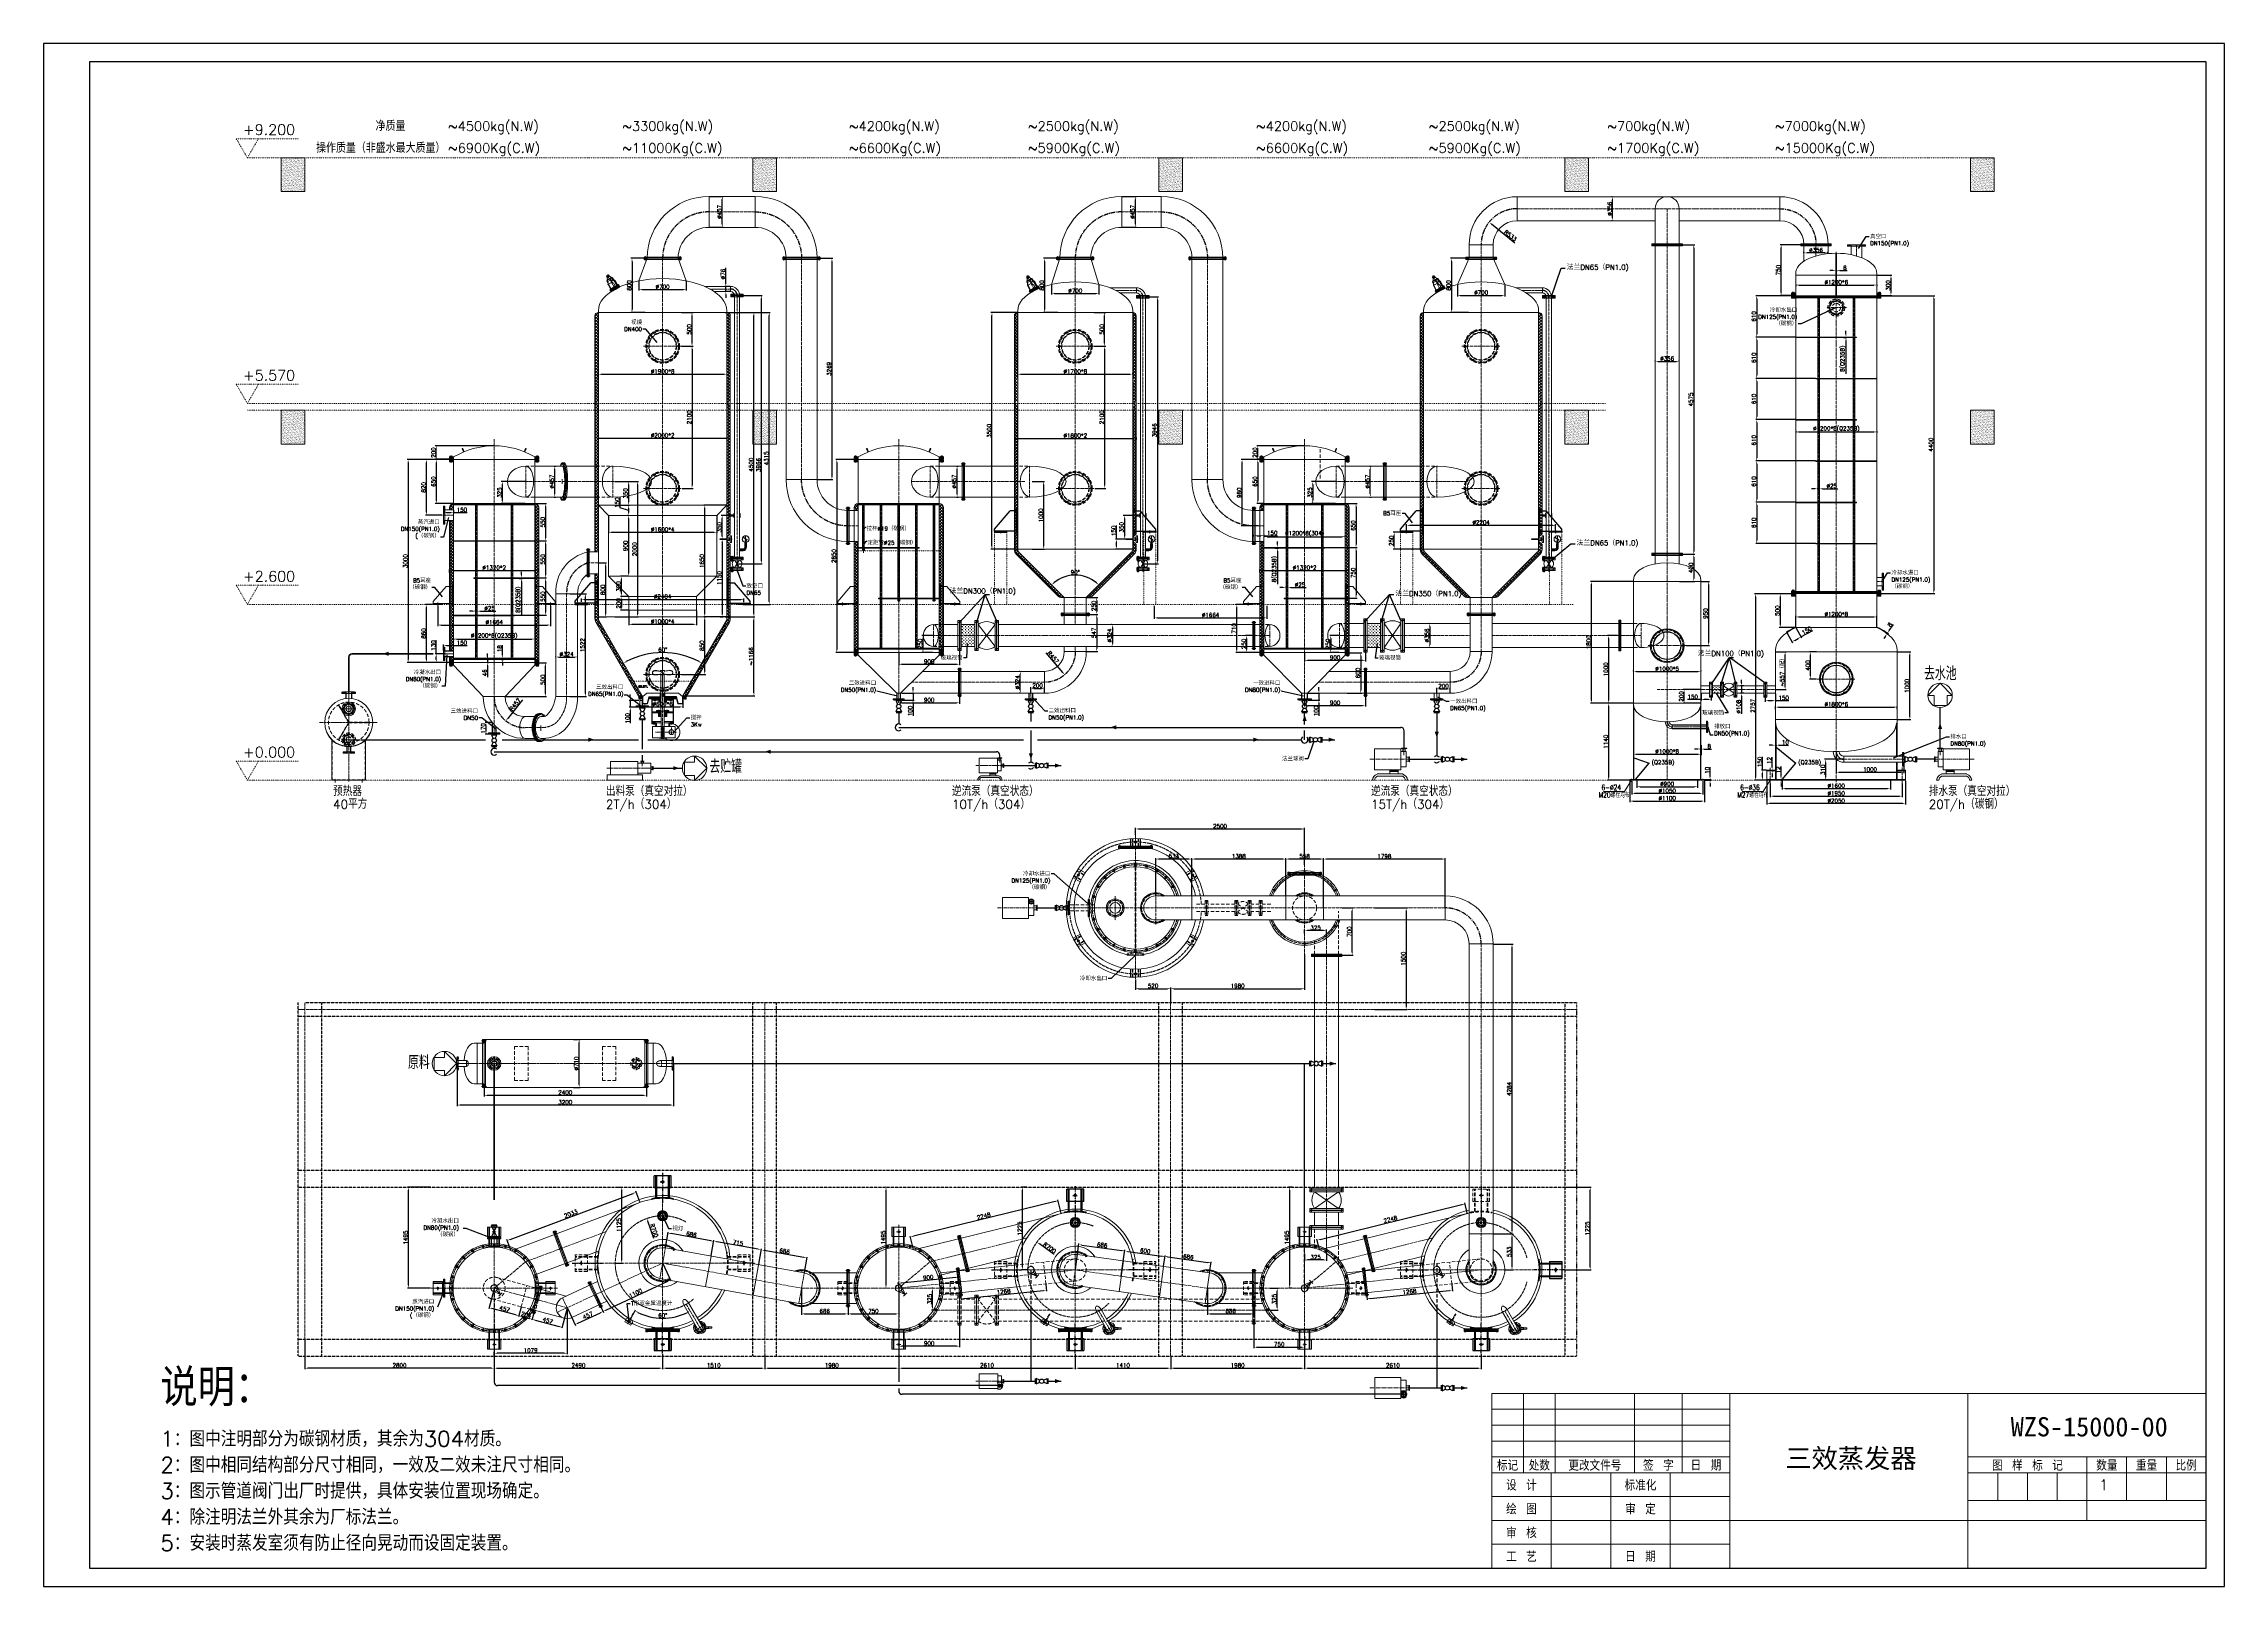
# Model space of a CAD drawing. Header units: millimetres. Extents: x 12181 to 44419, y -180123 to -157321.
import ezdxf
from ezdxf.enums import TextEntityAlignment as Align

# ---------------------------------------------------------------- set-up
doc = ezdxf.new("R2010")
doc.units = ezdxf.units.MM
doc.header["$LTSCALE"] = 2
doc.header["$MEASUREMENT"] = 0
for name, pattern in [('ACAD_ISO04W100', [30, 24, -3, 0, -3]), ('CENTER', [50.8, 31.75, -6.35, 6.35, -6.35]), ('CENTER2', [28.575, 19.05, -3.175, 3.175, -3.175]), ('DASHED', [0.75, 0.5, -0.25]), ('DASHED2', [9.525, 6.35, -3.175]), ('DASHEDX2', [38.1, 25.4, -12.7]), ('DIVIDE2', [15.875, 6.35, -3.175, 0, -3.175, 0, -3.175])]:
    doc.linetypes.add(name, pattern=pattern)
doc.layers.get('0').update_dxf_attribs({"lineweight": 20})
for name, color, linetype, lineweight in [('1', 1, 'Continuous', 9), ('Layer2', 1, 'CENTER2', 9), ('中心线', 1, 'CENTER2', 13), ('中心线层', 1, 'ACAD_ISO04W100', 9), ('乙醇', 220, 'Continuous', 30), ('剖面线层', 4, 'Continuous', 9), ('尺寸线层', 3, 'Continuous', 13), ('工艺线', 4, 'Continuous', 30), ('文字及框细实线', 7, 'Continuous', 9), ('标注1', 7, 'Continuous', 5), ('标注数字', 3, 'Continuous', 15), ('纯蒸汽', 1, 'Continuous', 40), ('细实线', 8, 'Continuous', 13), ('细实线层', 7, 'Continuous', 9), ('虚线', 142, 'DASHEDX2', 13), ('虚线层', 3, 'DASHED', 5), ('轮廓线', 7, 'Continuous', 35)]:
    doc.layers.add(name, color=color, linetype=linetype, lineweight=lineweight)
for name, color, linetype in [('2', 2, 'DASHED'), ('3', 3, 'CENTER'), ('border', 2, 'Continuous'), ('center', 1, 'CENTER'), ('P-FITT', 7, 'Continuous'), ('PIPE1', 1, 'Continuous'), ('PIPING1', 7, 'Continuous'), ('TEXT', 7, 'Continuous'), ('平台', 252, 'DIVIDE2')]:
    doc.layers.add(name, color=color, linetype=linetype)
doc.layers.get('PIPING1').off()
doc.styles.add('HZ', font='txt.shx', dxfattribs={"bigfont": 'hztxt.shx'})
doc.styles.get("Standard").update_dxf_attribs({"font": 'txt.shx', "bigfont": 'hztxt.shx'})
doc.styles.add('标题框大字', font='SIMHEI.TTF')
doc.dimstyles.new('S', dxfattribs={"dimtxt": 15, "dimasz": 15, "dimexe": 6, "dimexo": 0.1, "dimgap": 5, "dimtad": 1, "dimdec": 0, "dimdsep": 46, "dimtxsty": 'HZ', "dimcen": 0, "dimadec": 0, "dimazin": 0, "dimtfac": 0.013333, "dimtdec": 4, "dimtmove": 2, "dimatfit": 3, "dimfxl": 1, "dimtolj": 1, "dimarcsym": 0})
doc.dimstyles.new('总装图', dxfattribs={"dimscale": 1.5, "dimtxt": 40, "dimasz": 30, "dimexe": 10, "dimexo": 5, "dimgap": 8, "dimtad": 1, "dimdec": 0, "dimtxsty": 'Standard', "dimcen": 2.5, "dimadec": 0, "dimazin": 0, "dimtfac": 1, "dimtdec": 0, "dimtmove": 0, "dimatfit": 3, "dimfxl": 1, "dimarcsym": 0})
pattern_1 = [(45, (0, 0), (-2.82842712, 2.82842712), [])]
pattern_2 = [(135, (1434.5051, 121861.4781), (-0.4419417382, -0.4419417382), []), (225, (1434.5051, 121861.4781), (0.4419417382, -0.4419417382), [])]
pattern_3 = [(74.70055, (-873.1879, -296.1077), (-1.80855, 0.4947446), [])]
pattern_4 = [(45, (46297.566, -14645.231), (-2.20970869, 2.20970869), [])]
pattern_5 = [(135, (46297.566, -14645.231), (-2.20970869, -2.20970869), [])]
pattern_6 = [(135, (46297.566, -14645.231), (-2.65165043, -2.65165043), [])]
pattern_7 = [(45, (44733.2205, 8173.2202), (-2.65165043, 2.65165043), [])]

# ---------------------------------------------------------------- blocks, each defined once
blk = doc.blocks.new('A$C7E2A687A')
at = {"layer": '中心线层'}
for p, q in [((100, -5225), (100, 0)), ((6900, -5225), (6900, 0)), ((12900, -5225), (12900, 0)), ((0, -100), (18900, -100))]:
    blk.add_line(p, q, dxfattribs=at)
at = {"layer": '平台', "ltscale": 0.1}
for p, q in [((0, -5225), (0, 0)), ((100, 0), (18900, 0)), ((350, -5225), (350, 0)), ((6725, -5225), (6725, 0)), ((7075, -5225), (7075, 0)), ((12725, -5225), (12725, 0)), ((13075, -5225), (13075, 0)), ((18725, 0), (18725, -5225)), ((0, -200), (18900, -200)), ((0, -2475), (18900, -2475)), ((0, -2725), (18900, -2725)), ((0, -4975), (18900, -4975)), ((0, -5225), (18900, -5225))]:
    blk.add_line(p, q, dxfattribs=at)
at = {"layer": '平台', "ltscale": 0.05}
blk.add_line((18900, 0), (18900, -5225), dxfattribs=at)
blk = doc.blocks.new('*D2204')
at = {"layer": 'Defpoints', "color": 0}
for p in [(32330, -164523), (34533, -164440), (34533, -164523)]:
    blk.add_point(p, dxfattribs=at)
at = {"layer": '尺寸线层', "color": 0, "lineweight": -2}
for p, q in [((32330, -164516), (32330, -164425)), ((32375, -164440), (34488, -164440)), ((34533, -164516), (34533, -164425))]:
    blk.add_line(p, q, dxfattribs=at)
at = {"layer": '尺寸线层', "color": 0}
for points in [[(32375, -164432), (32375, -164447), (32330, -164440)], [(34488, -164432), (34488, -164447), (34533, -164440)]]:
    blk.add_solid(points, dxfattribs=at)
at = {"layer": '尺寸线层', "color": 0, "insert": (33432, -164398), "char_height": 60, "attachment_point": 5}
blk.add_mtext('%%c2204', dxfattribs=at)
blk = doc.blocks.new('*D2199')
at = {"layer": 'Defpoints', "color": 0}
for p in [(28322, -168929), (28322, -169021), (30822, -169468)]:
    blk.add_point(p, dxfattribs=at)
at = {"layer": '尺寸线层', "color": 0, "lineweight": -2}
for p, q in [((28322, -169013), (28322, -168914)), ((30822, -169460), (30822, -168914)), ((30777, -168929), (28367, -168929))]:
    blk.add_line(p, q, dxfattribs=at)
at = {"layer": '尺寸线层', "color": 0}
for points in [[(28367, -168921), (28367, -168936), (28322, -168929)], [(30777, -168921), (30777, -168936), (30822, -168929)]]:
    blk.add_solid(points, dxfattribs=at)
at = {"layer": '尺寸线层', "color": 0, "insert": (29572, -168887), "char_height": 60, "attachment_point": 5}
blk.add_mtext('2500', dxfattribs=at)
blk = doc.blocks.new('A$C5CCC56BE')
at = {"layer": '细实线'}
h = blk.add_hatch(dxfattribs=at)
h.set_pattern_fill('ANSI31', color=256, scale=2, style=0)
h.set_pattern_definition([(45, (-173.981, -794.917), (-4.49013, 4.49013), [])])
h.paths.add_polyline_path([(-15, 16), (-90, 16), (-90, 0), (-15, 0)])
h.paths.add_polyline_path([(90, 16), (15, 16), (15, 0), (90, 0)])
at = {"layer": 'center'}
blk.add_line((0, -13), (0, 28), dxfattribs=at)
blk.add_line((0, -13), (0, 28), dxfattribs=at)
at = {"layer": 'TEXT'}
for p, q in [((-240, 320), (-140, 320)), ((-240, 16), (90, 16)), ((-237, 16), (-237, -32)), ((90, 46), (-140, 320)), ((-90, 0), (-90, 16)), ((-90, 0), (-90, 16)), ((90, 0), (-90, 0)), ((-15, 0), (-15, 16)), ((-15, 0), (-15, 16)), ((15, 0), (15, 16)), ((15, 0), (15, 16)), ((90, 16), (90, 46)), ((90, 16), (90, 46)), ((90, 16), (90, 0)), ((90, 16), (90, 0)), ((-246, -29), (-243, -32)), ((-243, -32), (-237, -32))]:
    blk.add_line(p, q, dxfattribs=at)
at = {"layer": '轮廓线'}
for p, q in [((-246, 365), (-243, 368)), ((-246, 365), (-246, -29)), ((-243, 368), (-237, 368)), ((-243, 368), (-243, -32)), ((-237, 368), (-237, 320)), ((-240, 320), (-240, 16))]:
    blk.add_line(p, q, dxfattribs=at)
blk = doc.blocks.new('*U1008')
at = {"layer": 'border', "color": 1, "linetype": 'Continuous'}
blk.add_lwpolyline([(0, 0), (1189, 0), (1189, 841), (0, 841)], close=True, dxfattribs=at)
at = {"layer": 'border', "color": 7, "linetype": 'Continuous'}
blk.add_lwpolyline([(25, 10), (1179, 10), (1179, 831), (25, 831)], close=True, dxfattribs=at)
blk = doc.blocks.new('*D2205')
at = {"layer": 'Defpoints', "color": 0}
for p in [(18842, -176255), (21332, -176682), (21332, -176898)]:
    blk.add_point(p, dxfattribs=at)
at = {"layer": '尺寸线层', "color": 0, "lineweight": -2}
for p, q in [((18842, -176263), (18842, -176913)), ((18887, -176898), (21287, -176898)), ((21332, -176689), (21332, -176913))]:
    blk.add_line(p, q, dxfattribs=at)
at = {"layer": '尺寸线层', "color": 0}
for points in [[(18887, -176891), (18887, -176906), (18842, -176898)], [(21287, -176891), (21287, -176906), (21332, -176898)]]:
    blk.add_solid(points, dxfattribs=at)
at = {"layer": '尺寸线层', "color": 0, "insert": (20087, -176856), "char_height": 60, "attachment_point": 5}
blk.add_mtext('2490', dxfattribs=at)
blk = doc.blocks.new('*D2155')
at = {"layer": 'Defpoints', "color": 0}
for p in [(19921, -176005), (19438, -176043), (19844, -176294)]:
    blk.add_point(p, dxfattribs=at)
at = {"layer": '尺寸线层', "color": 0, "lineweight": -2}
for p, q in [((19919, -176012), (19840, -176308)), ((19436, -176050), (19398, -176190)), ((19446, -176187), (19800, -176282))]:
    blk.add_line(p, q, dxfattribs=at)
at = {"layer": '尺寸线层', "color": 0}
for points in [[(19447, -176180), (19444, -176195), (19402, -176176)], [(19802, -176275), (19798, -176290), (19844, -176294)]]:
    blk.add_solid(points, dxfattribs=at)
at = {"layer": '尺寸线层', "color": 0, "insert": (19634, -176194), "char_height": 60, "attachment_point": 5, "rotation": 345.0025}
blk.add_mtext('457', dxfattribs=at)
blk = doc.blocks.new('*U2004')
for p, q in [((-27871, -157955), (-27879, -157955)), ((-28035, -157980), (-28175, -157980)), ((-28175, -157980), (-28175, -158180)), ((-27885, -158000), (-28175, -158000)), ((-27886, -158010), (-28175, -158010)), ((-27886, -158150), (-28175, -158150)), ((-27885, -158160), (-28175, -158160)), ((-28035, -158180), (-28175, -158180)), ((-28035, -157980), (-28035, -158000)), ((-28035, -158010), (-28035, -158150)), ((-28035, -158160), (-28035, -158180)), ((-27985, -158000), (-27985, -158010)), ((-27985, -158150), (-27985, -158160)), ((-27871, -158205), (-27879, -158205))]:
    blk.add_line(p, q)
blk.add_circle((-28105, -158080), 15)
for centre, radius, start, end in [((-27102, -158080), 787, 170.8629, 189.1371), ((-27107, -158080), 774, 170.7016, 189.2984)]:
    blk.add_arc(centre, radius, start, end)
at = {"layer": '中心线层'}
for p, q in [((-28207, -158080), (-27926, -158080)), ((-28105, -158111), (-28105, -158049)), ((-27896, -158080), (-27873, -158080))]:
    blk.add_line(p, q, dxfattribs=at)
blk = doc.blocks.new('*U2005')
blk.add_blockref('*U2004', (0, 0))
blk = doc.blocks.new('*D2260')
at = {"layer": 'Defpoints', "color": 0}
for p in [(19751, -166387), (20075, -166387), (20075, -166387)]:
    blk.add_point(p, dxfattribs=at)
at = {"layer": '尺寸线层', "color": 0, "lineweight": -2}
for p, q in [((19751, -166380), (19751, -166372)), ((19796, -166387), (20030, -166387)), ((20075, -166380), (20075, -166372))]:
    blk.add_line(p, q, dxfattribs=at)
at = {"layer": '尺寸线层', "color": 0}
for points in [[(19796, -166380), (19796, -166395), (19751, -166387)], [(20030, -166380), (20030, -166395), (20075, -166387)]]:
    blk.add_solid(points, dxfattribs=at)
at = {"layer": '尺寸线层', "color": 0, "insert": (19913, -166345), "char_height": 60, "attachment_point": 5}
blk.add_mtext('%%c324', dxfattribs=at)
blk = doc.blocks.new('*D2193')
at = {"layer": 'Defpoints', "color": 0}
for p in [(18692, -172719), (21092, -172722), (18692, -172866)]:
    blk.add_point(p, dxfattribs=at)
at = {"layer": '尺寸线层', "color": 0, "lineweight": -2}
for p, q in [((18692, -172727), (18692, -172881)), ((21092, -172730), (21092, -172881)), ((21047, -172866), (18737, -172866))]:
    blk.add_line(p, q, dxfattribs=at)
at = {"layer": '尺寸线层', "color": 0}
for points in [[(18737, -172858), (18737, -172873), (18692, -172866)], [(21047, -172858), (21047, -172873), (21092, -172866)]]:
    blk.add_solid(points, dxfattribs=at)
at = {"layer": '尺寸线层', "color": 0, "insert": (19892, -172824), "char_height": 60, "attachment_point": 5}
blk.add_mtext('2400', dxfattribs=at)
blk = doc.blocks.new('*D2191')
at = {"layer": 'Defpoints', "color": 0}
for p in [(18292, -172396), (21492, -172396), (18292, -173009)]:
    blk.add_point(p, dxfattribs=at)
at = {"layer": '尺寸线层', "color": 0, "lineweight": -2}
for p, q in [((18292, -172403), (18292, -173024)), ((21492, -172403), (21492, -173024)), ((21447, -173009), (18337, -173009))]:
    blk.add_line(p, q, dxfattribs=at)
at = {"layer": '尺寸线层', "color": 0}
for points in [[(18337, -173002), (18337, -173017), (18292, -173009)], [(21447, -173002), (21447, -173017), (21492, -173009)]]:
    blk.add_solid(points, dxfattribs=at)
at = {"layer": '尺寸线层', "color": 0, "insert": (19892, -172967), "char_height": 60, "attachment_point": 5}
blk.add_mtext('3200', dxfattribs=at)
blk = doc.blocks.new('b44')
for p, q in [((213, 430), (213, 422)), ((258, 416), (258, 126)), ((268, 414), (268, 126)), ((408, 414), (408, 126)), ((418, 416), (418, 126)), ((463, 430), (463, 422)), ((238, 266), (238, 126)), ((238, 266), (258, 266)), ((238, 126), (438, 126)), ((258, 316), (268, 316)), ((268, 266), (408, 266)), ((408, 316), (418, 316)), ((418, 266), (438, 266)), ((438, 266), (438, 126))]:
    blk.add_line(p, q)
blk.add_circle((338, 196), 15)
for centre, radius, start, end in [((338, 1193), 774, 260.7016, 279.2984), ((338, 1199), 787, 260.8629, 279.1371)]:
    blk.add_arc(centre, radius, start, end)
at = {"layer": '中心线层'}
for p, q in [((338, 94), (338, 427)), ((368, 196), (307, 196))]:
    blk.add_line(p, q, dxfattribs=at)
blk = doc.blocks.new('A$C46DB09D0')
blk.add_blockref('b44', (-338, -420))
blk = doc.blocks.new('*D2158')
at = {"layer": 'Defpoints', "color": 0}
for p in [(18842, -176248), (16042, -176471), (16042, -176898)]:
    blk.add_point(p, dxfattribs=at)
at = {"layer": '尺寸线层', "color": 0, "lineweight": -2}
for p, q in [((18842, -176255), (18842, -176913)), ((16042, -176478), (16042, -176913)), ((18797, -176898), (16087, -176898))]:
    blk.add_line(p, q, dxfattribs=at)
at = {"layer": '尺寸线层', "color": 0}
for points in [[(16087, -176891), (16087, -176906), (16042, -176898)], [(18797, -176891), (18797, -176906), (18842, -176898)]]:
    blk.add_solid(points, dxfattribs=at)
at = {"layer": '尺寸线层', "color": 0, "insert": (17442, -176856), "char_height": 60, "attachment_point": 5}
blk.add_mtext('2800', dxfattribs=at)
blk = doc.blocks.new('A$C57CC28C9')
for centre, radius in [((0, 0), 100), ((-80, 0), 9), ((0, 0), 66), ((-57, 57), 9), ((0, 0), 40), ((0, 80), 9), ((57, 57), 9), ((80, 0), 9), ((-57, -57), 9), ((0, -80), 9), ((57, -57), 9)]:
    blk.add_circle(centre, radius)
at = {"layer": '中心线'}
for p, q in [((-106, 0), (107, 0)), ((0, 111), (0, -110))]:
    blk.add_line(p, q, dxfattribs=at)
blk.add_circle((0, 0), 80, dxfattribs=at)
blk = doc.blocks.new('*U1935')
at = {"linetype": 'Continuous'}
h = blk.add_hatch(dxfattribs=at)
h.set_pattern_fill('U', color=1, scale=4, angle=45, style=0, pattern_type=0)
h.set_pattern_definition(pattern_1)
h.paths.add_polyline_path([(51692, -37827), (51681, -37827), (51681, -37845), (51692, -37845)])
h.paths.add_polyline_path([(51732, -37827), (51710, -37827), (51710, -37845), (51714, -37845), (51714, -37847), (51732, -37847)])
h.paths.add_polyline_path([(51817, -37827), (51794, -37827), (51794, -37847), (51813, -37847), (51813, -37845), (51817, -37845)])
h.paths.add_polyline_path([(51846, -37827), (51835, -37827), (51835, -37845), (51846, -37845)])
blk = doc.blocks.new('*U1936', base_point=(51763, -37847))
at = {"color": 7, "linetype": 'Continuous'}
for p, q in [((51846, -37827), (51681, -37827)), ((51681, -37827), (51681, -37845)), ((51681, -37845), (51714, -37845)), ((51692, -37827), (51692, -37845)), ((51710, -37827), (51710, -37845)), ((51714, -37845), (51714, -37847)), ((51714, -37847), (51813, -37847)), ((51732, -37827), (51732, -37847)), ((51794, -37827), (51794, -37847)), ((51846, -37845), (51813, -37845)), ((51813, -37845), (51813, -37847)), ((51817, -37827), (51817, -37845)), ((51835, -37827), (51835, -37845)), ((51846, -37845), (51846, -37827))]:
    blk.add_line(p, q, dxfattribs=at)
at = {"layer": '3', "color": 3, "linetype": 'Continuous'}
for p, q in [((51701, -37822), (51701, -37852)), ((51763, -37822), (51763, -37852)), ((51826, -37822), (51826, -37852))]:
    blk.add_line(p, q, dxfattribs=at)
at = {"color": 1, "linetype": 'Continuous'}
blk.add_blockref('*U1935', (0, 0), dxfattribs=at)
blk = doc.blocks.new('*U1933')
at = {"linetype": 'Continuous'}
h = blk.add_hatch(dxfattribs=at)
h.set_pattern_fill('U', color=1, scale=4, angle=45, style=0, pattern_type=0)
h.set_pattern_definition(pattern_1)
h.paths.add_polyline_path([(52334, -37928), (52323, -37928), (52323, -37946), (52334, -37946)])
h.paths.add_polyline_path([(52377, -37928), (52352, -37928), (52352, -37946), (52357, -37946), (52357, -37948), (52377, -37948)])
h.paths.add_polyline_path([(52494, -37928), (52468, -37928), (52468, -37948), (52489, -37948), (52489, -37946), (52494, -37946)])
h.paths.add_polyline_path([(52523, -37928), (52512, -37928), (52512, -37946), (52523, -37946)])
blk = doc.blocks.new('*U1934', base_point=(52423, -37948))
at = {"color": 7, "linetype": 'Continuous'}
for p, q in [((52523, -37928), (52323, -37928)), ((52323, -37928), (52323, -37946)), ((52323, -37946), (52357, -37946)), ((52334, -37928), (52334, -37946)), ((52352, -37928), (52352, -37946)), ((52357, -37946), (52357, -37948)), ((52357, -37948), (52489, -37948)), ((52377, -37928), (52377, -37948)), ((52468, -37928), (52468, -37948)), ((52523, -37946), (52489, -37946)), ((52489, -37946), (52489, -37948)), ((52494, -37928), (52494, -37946)), ((52512, -37928), (52512, -37946)), ((52523, -37946), (52523, -37928))]:
    blk.add_line(p, q, dxfattribs=at)
at = {"layer": '3', "color": 3, "linetype": 'Continuous'}
for p, q in [((52343, -37923), (52343, -37953)), ((52423, -37923), (52423, -37953)), ((52503, -37923), (52503, -37953))]:
    blk.add_line(p, q, dxfattribs=at)
at = {"color": 1, "linetype": 'Continuous'}
blk.add_blockref('*U1933', (0, 0), dxfattribs=at)
blk = doc.blocks.new('ARRAY')
at = {"layer": 'PIPE1'}
blk.add_solid([(0, 0), (-1, -3), (1, -3)], dxfattribs=at)
blk = doc.blocks.new('ARRAYR')
at = {"layer": 'PIPING1', "rotation": 270}
blk.add_blockref('ARRAY', (0, 0), dxfattribs=at)
blk = doc.blocks.new('ARROWR')
at = {"layer": 'PIPING1'}
blk.add_blockref('ARRAYR', (0.1, 0), dxfattribs=at)
blk = doc.blocks.new('*U1939')
at = {"linetype": 'Continuous'}
h = blk.add_hatch(dxfattribs=at)
h.set_pattern_fill('U', color=1, scale=4, angle=45, style=0, pattern_type=0)
h.set_pattern_definition(pattern_1)
h.paths.add_polyline_path([(52334, -37928), (52323, -37928), (52323, -37946), (52334, -37946)])
h.paths.add_polyline_path([(52377, -37928), (52352, -37928), (52352, -37946), (52357, -37946), (52357, -37948), (52377, -37948)])
h.paths.add_polyline_path([(52494, -37928), (52468, -37928), (52468, -37948), (52489, -37948), (52489, -37946), (52494, -37946)])
h.paths.add_polyline_path([(52523, -37928), (52512, -37928), (52512, -37946), (52523, -37946)])
blk = doc.blocks.new('*U1940', base_point=(52423, -37948))
at = {"color": 7, "linetype": 'Continuous'}
for p, q in [((52523, -37928), (52323, -37928)), ((52323, -37928), (52323, -37946)), ((52323, -37946), (52357, -37946)), ((52334, -37928), (52334, -37946)), ((52352, -37928), (52352, -37946)), ((52357, -37946), (52357, -37948)), ((52357, -37948), (52489, -37948)), ((52377, -37928), (52377, -37948)), ((52468, -37928), (52468, -37948)), ((52523, -37946), (52489, -37946)), ((52489, -37946), (52489, -37948)), ((52494, -37928), (52494, -37946)), ((52512, -37928), (52512, -37946)), ((52523, -37946), (52523, -37928))]:
    blk.add_line(p, q, dxfattribs=at)
at = {"layer": '3', "color": 3, "linetype": 'Continuous'}
for p, q in [((52343, -37923), (52343, -37953)), ((52423, -37923), (52423, -37953)), ((52503, -37923), (52503, -37953))]:
    blk.add_line(p, q, dxfattribs=at)
at = {"color": 1, "linetype": 'Continuous'}
blk.add_blockref('*U1939', (0, 0), dxfattribs=at)
blk = doc.blocks.new('*U2002', base_point=(600, 295))
at = {"color": 7}
for p, q in [((585, 304), (600, 312)), ((585, 304), (585, 286)), ((585, 286), (600, 278)), ((615, 304), (600, 312)), ((615, 286), (600, 278)), ((615, 304), (615, 286))]:
    blk.add_line(p, q, dxfattribs=at)
blk.add_circle((600, 295), 15, dxfattribs=at)
at = {"layer": '3', "color": 3}
for p, q in [((582, 295), (618, 295)), ((600, 315), (600, 275))]:
    blk.add_line(p, q, dxfattribs=at)
blk = doc.blocks.new('*U1898')
at = {"linetype": 'Continuous'}
h = blk.add_hatch(dxfattribs=at)
h.set_pattern_fill('U', color=1, scale=4, angle=45, style=0, pattern_type=0)
h.set_pattern_definition(pattern_1)
h.paths.add_polyline_path([(-7519, -146064), (-7530, -146064), (-7530, -146082), (-7519, -146082)])
h.paths.add_polyline_path([(-7483, -146064), (-7501, -146064), (-7501, -146082), (-7497, -146082), (-7497, -146084), (-7483, -146084)])
h.paths.add_polyline_path([(-7294, -146064), (-7312, -146064), (-7312, -146084), (-7298, -146084), (-7298, -146082), (-7294, -146082)])
h.paths.add_polyline_path([(-7265, -146064), (-7276, -146064), (-7276, -146082), (-7265, -146082)])
blk = doc.blocks.new('*U1897', base_point=(36, 0))
at = {"color": 7}
for p, q in [((169, 20), (-96, 20)), ((-96, 20), (-96, 2)), ((-96, 2), (-63, 2)), ((-85, 20), (-85, 2)), ((-67, 20), (-67, 2)), ((-63, 2), (-63, 0)), ((-63, 0), (136, 0)), ((-49, 20), (-49, 0)), ((122, 20), (122, 0)), ((169, 2), (136, 2)), ((136, 2), (136, 0)), ((140, 20), (140, 2)), ((158, 20), (158, 2)), ((169, 2), (169, 20))]:
    blk.add_line(p, q, dxfattribs=at)
at = {"layer": '3', "color": 3}
for p, q in [((-76, 25), (-76, -5)), ((36, 25), (36, -5)), ((149, 25), (149, -5))]:
    blk.add_line(p, q, dxfattribs=at)
at = {"color": 1, "linetype": 'Continuous'}
blk.add_blockref('*U1898', (7434, 146084), dxfattribs=at)
blk = doc.blocks.new('*D2207')
at = {"layer": 'Defpoints', "color": 0}
for p in [(19241, -175990), (19402, -176176), (19438, -176043)]:
    blk.add_point(p, dxfattribs=at)
at = {"layer": '尺寸线层', "color": 0, "lineweight": -2}
for p, q in [((19239, -175998), (19202, -176138)), ((19249, -176135), (19359, -176164)), ((19436, -176050), (19398, -176190))]:
    blk.add_line(p, q, dxfattribs=at)
at = {"layer": '尺寸线层', "color": 0}
for points in [[(19251, -176127), (19247, -176142), (19205, -176123)], [(19361, -176157), (19357, -176171), (19402, -176176)]]:
    blk.add_solid(points, dxfattribs=at)
at = {"layer": '尺寸线层', "color": 0, "insert": (19315, -176109), "char_height": 60, "attachment_point": 5, "rotation": 345.004}
blk.add_mtext('204', dxfattribs=at)
blk = doc.blocks.new('A$C5FEF6AD6')
at = {"layer": 'P-FITT', "color": 7}
for p, q in [((-90, 40), (-90, -40)), ((31, -16), (-76, 40)), ((-76, 40), (-76, -40)), ((-76, -40), (31, 16)), ((31, 16), (84, 40)), ((84, 40), (84, -40)), ((98, 40), (98, -40)), ((84, -40), (31, -16))]:
    blk.add_line(p, q, dxfattribs=at)
blk = doc.blocks.new('*U1906')
at = {"linetype": 'Continuous'}
h = blk.add_hatch(dxfattribs=at)
h.set_pattern_fill('U', color=1, scale=4, angle=45, style=0, pattern_type=0)
h.set_pattern_definition(pattern_1)
h.paths.add_polyline_path([(52334, -37928), (52323, -37928), (52323, -37946), (52334, -37946)])
h.paths.add_polyline_path([(52377, -37928), (52352, -37928), (52352, -37946), (52357, -37946), (52357, -37948), (52377, -37948)])
h.paths.add_polyline_path([(52494, -37928), (52468, -37928), (52468, -37948), (52489, -37948), (52489, -37946), (52494, -37946)])
h.paths.add_polyline_path([(52523, -37928), (52512, -37928), (52512, -37946), (52523, -37946)])
blk = doc.blocks.new('*U1907', base_point=(52423, -37948))
at = {"color": 7, "linetype": 'Continuous'}
for p, q in [((52523, -37928), (52323, -37928)), ((52323, -37928), (52323, -37946)), ((52323, -37946), (52357, -37946)), ((52334, -37928), (52334, -37946)), ((52352, -37928), (52352, -37946)), ((52357, -37946), (52357, -37948)), ((52357, -37948), (52489, -37948)), ((52377, -37928), (52377, -37948)), ((52468, -37928), (52468, -37948)), ((52523, -37946), (52489, -37946)), ((52489, -37946), (52489, -37948)), ((52494, -37928), (52494, -37946)), ((52512, -37928), (52512, -37946)), ((52523, -37946), (52523, -37928))]:
    blk.add_line(p, q, dxfattribs=at)
at = {"layer": '3', "color": 3, "linetype": 'Continuous'}
for p, q in [((52343, -37923), (52343, -37953)), ((52423, -37923), (52423, -37953)), ((52503, -37923), (52503, -37953))]:
    blk.add_line(p, q, dxfattribs=at)
at = {"color": 1, "linetype": 'Continuous'}
blk.add_blockref('*U1906', (0, 0), dxfattribs=at)
blk = doc.blocks.new('*D2156')
at = {"layer": 'Defpoints', "color": 0}
for p in [(18764, -176005), (18842, -175716), (19241, -175990)]:
    blk.add_point(p, dxfattribs=at)
at = {"layer": '尺寸线层', "color": 0, "lineweight": -2}
for p, q in [((18840, -175723), (18760, -176019)), ((19162, -176111), (18808, -176016)), ((19239, -175998), (19202, -176138))]:
    blk.add_line(p, q, dxfattribs=at)
at = {"layer": '尺寸线层', "color": 0}
for points in [[(18809, -176009), (18806, -176024), (18764, -176005)], [(19164, -176104), (19160, -176119), (19205, -176123)]]:
    blk.add_solid(points, dxfattribs=at)
at = {"layer": '尺寸线层', "color": 0, "insert": (18996, -176023), "char_height": 60, "attachment_point": 5, "rotation": 345.0025}
blk.add_mtext('457', dxfattribs=at)
blk = doc.blocks.new('A$C518B66CE')
at = {"layer": '标注1', "lineweight": 5}
for p, q in [((0, 200), (-70, 28)), ((-52, 200), (52, 200)), ((0, 75), (0, 200)), ((0, 200), (70, 28))]:
    blk.add_line(p, q, dxfattribs=at)
blk.add_circle((0, 0), 75, dxfattribs=at)
blk = doc.blocks.new('A$C3CD03B63')
at = {"layer": '剖面线层'}
h = blk.add_hatch(dxfattribs=at)
h.set_pattern_fill('ANSI31', color=256, style=0)
h.set_pattern_definition([(45, (-435.009, -393.5445), (-2.245064, 2.245064), [])])
h.paths.add_polyline_path([(-200, -2), (-208, -2), (-208, -16), (-200, -16)])
h.paths.add_polyline_path([(-165, 0), (-172, 0), (-173, -2), (-175, 0), (-178, 0), (-180, -2), (-181, 0), (-184, 0), (-186, -2), (-186, -16), (-165, -16)])
h.paths.add_polyline_path([(186, -2), (184, 0), (181, 0), (180, -2), (178, 0), (175, 0), (173, -2), (172, 0), (165, 0), (165, -16), (186, -16)])
h.paths.add_polyline_path([(208, -2), (200, -2), (200, -16), (208, -16)])
for p, q in [((-184, 0), (184, 0)), ((-208, -16), (-208, -2)), ((-208, -2), (-186, -2)), ((208, -16), (-208, -16)), ((0, -16), (-190, -16)), ((-186, -2), (-184, 0)), ((-181, 0), (-180, 0)), ((-181, 0), (-180, -2)), ((-180, 0), (-178, 0)), ((-180, -2), (-178, 0)), ((-175, 0), (-173, 0)), ((-175, 0), (-173, -2)), ((-173, 0), (-172, 0)), ((-173, -2), (-172, 0)), ((-165, 0), (-165, -16)), ((0, -16), (-162, -16)), ((165, 0), (165, -16)), ((173, 0), (172, 0)), ((173, -2), (172, 0)), ((175, 0), (173, 0)), ((175, 0), (173, -2)), ((180, 0), (178, 0)), ((180, -2), (178, 0)), ((181, 0), (180, 0)), ((181, 0), (180, -2)), ((186, -2), (184, 0)), ((208, -2), (186, -2)), ((208, -16), (208, -2))]:
    blk.add_line(p, q)
for points in [[(-200, -16), (-186, -16), (-186, -2), (-200, -2)], [(200, -16), (186, -16), (186, -2), (200, -2)]]:
    blk.add_lwpolyline(points, close=True)
at = {"layer": '中心线层'}
for p, q in [((-192, 10), (-192, -30)), ((0, 9), (0, -31)), ((192, 10), (192, -30))]:
    blk.add_line(p, q, dxfattribs=at)
blk = doc.blocks.new('A$C284E3DCF')
at = {"rotation": 270}
blk.add_blockref('A$C3CD03B63', (0, 0), dxfattribs=at)
at = {"xscale": -1, "rotation": 90}
blk.add_blockref('A$C3CD03B63', (0, 0), dxfattribs=at)
blk = doc.blocks.new('*D2257')
at = {"layer": 'Defpoints', "color": 0}
for p in [(18566.816796, -165709.447601), (18591.816796, -165709.447601), (18591.816796, -165709.447601)]:
    blk.add_point(p, dxfattribs=at)
at = {"layer": '尺寸线层', "color": 0, "lineweight": -2}
for p, q in [((18566.816796, -165701.947601), (18566.816796, -165694.447601)), ((18591.816796, -165701.947601), (18591.816796, -165694.447601)), ((18521.816796, -165709.447601), (18476.816796, -165709.447601)), ((18636.816796, -165709.447601), (18865.816796, -165709.447601))]:
    blk.add_line(p, q, dxfattribs=at)
at = {"layer": '尺寸线层', "color": 0}
for points in [[(18521.816796, -165701.947601), (18521.816796, -165716.947601), (18566.816796, -165709.447601)], [(18636.816796, -165701.947601), (18636.816796, -165716.947601), (18591.816796, -165709.447601)]]:
    blk.add_solid(points, dxfattribs=at)
at = {"layer": '尺寸线层', "color": 0, "insert": (18773.816796, -165667.447601), "char_height": 60, "attachment_point": 5}
blk.add_mtext('%%C25', dxfattribs=at)
blk = doc.blocks.new('*D2251')
at = {"layer": 'Defpoints', "color": 0}
for p in [(17985, -163265), (18842, -163265), (18220, -163465)]:
    blk.add_point(p, dxfattribs=at)
at = {"layer": '尺寸线层', "color": 0, "lineweight": -2}
for p, q in [((18834, -163265), (17970, -163265)), ((17985, -163420), (17985, -163310)), ((18212, -163465), (17970, -163465))]:
    blk.add_line(p, q, dxfattribs=at)
at = {"layer": '尺寸线层', "color": 0}
for points in [[(17978, -163310), (17993, -163310), (17985, -163265)], [(17978, -163420), (17993, -163420), (17985, -163465)]]:
    blk.add_solid(points, dxfattribs=at)
at = {"layer": '尺寸线层', "color": 0, "insert": (17943, -163365), "char_height": 60, "attachment_point": 5, "rotation": 90}
blk.add_mtext('200', dxfattribs=at)
blk = doc.blocks.new('*D2246')
at = {"layer": 'Defpoints', "color": 0}
for p in [(18242, -166104), (19442, -166104), (19442, -166121)]:
    blk.add_point(p, dxfattribs=at)
at = {"layer": '尺寸线层', "color": 0, "lineweight": -2}
for p, q in [((18242, -166112), (18242, -166136)), ((18287, -166121), (19397, -166121)), ((19442, -166112), (19442, -166136))]:
    blk.add_line(p, q, dxfattribs=at)
at = {"layer": '尺寸线层', "color": 0}
for points in [[(18287, -166114), (18287, -166129), (18242, -166121)], [(19397, -166114), (19397, -166129), (19442, -166121)]]:
    blk.add_solid(points, dxfattribs=at)
at = {"layer": '尺寸线层', "color": 0, "insert": (18842, -166079), "char_height": 60, "attachment_point": 5}
blk.add_mtext('%%c1200*8(Q235B)', dxfattribs=at)
blk = doc.blocks.new('*D2245')
at = {"layer": 'Defpoints', "color": 0}
for p in [(18182, -165145), (19502, -165108), (19502, -165145)]:
    blk.add_point(p, dxfattribs=at)
at = {"layer": '尺寸线层', "color": 0, "lineweight": -2}
for p, q in [((18182, -165138), (18182, -165093)), ((18227, -165108), (19457, -165108)), ((19502, -165138), (19502, -165093))]:
    blk.add_line(p, q, dxfattribs=at)
at = {"layer": '尺寸线层', "color": 0}
for points in [[(18227, -165100), (18227, -165115), (18182, -165108)], [(19457, -165100), (19457, -165115), (19502, -165108)]]:
    blk.add_solid(points, dxfattribs=at)
at = {"layer": '尺寸线层', "color": 0, "insert": (18842, -165066), "char_height": 60, "attachment_point": 5}
blk.add_mtext('%%C1320*2', dxfattribs=at)
blk = doc.blocks.new('*D2239')
at = {"layer": 'Defpoints', "color": 0}
for p in [(18010, -165624), (19674, -165624), (19674, -165914)]:
    blk.add_point(p, dxfattribs=at)
at = {"layer": '尺寸线层', "color": 0, "lineweight": -2}
for p, q in [((18010, -165632), (18010, -165929)), ((19674, -165632), (19674, -165929)), ((18055, -165914), (19629, -165914))]:
    blk.add_line(p, q, dxfattribs=at)
at = {"layer": '尺寸线层', "color": 0}
for points in [[(18055, -165906), (18055, -165921), (18010, -165914)], [(19629, -165906), (19629, -165921), (19674, -165914)]]:
    blk.add_solid(points, dxfattribs=at)
at = {"layer": '尺寸线层', "color": 0, "insert": (18842, -165872), "char_height": 60, "attachment_point": 5}
blk.add_mtext('%%c1664', dxfattribs=at)
blk = doc.blocks.new('*D2254')
at = {"layer": 'Defpoints', "color": 0}
for p in [(18220, -163469), (17570, -166469), (18220, -166469)]:
    blk.add_point(p, dxfattribs=at)
at = {"layer": '尺寸线层', "color": 0, "lineweight": -2}
for p, q in [((18212, -163469), (17555, -163469)), ((17570, -163514), (17570, -166424)), ((18212, -166469), (17555, -166469))]:
    blk.add_line(p, q, dxfattribs=at)
at = {"layer": '尺寸线层', "color": 0}
for points in [[(17562, -163514), (17577, -163514), (17570, -163469)], [(17562, -166424), (17577, -166424), (17570, -166469)]]:
    blk.add_solid(points, dxfattribs=at)
at = {"layer": '尺寸线层', "color": 0, "insert": (17528, -164969), "char_height": 60, "attachment_point": 5, "rotation": 90}
blk.add_mtext('3000', dxfattribs=at)
blk = doc.blocks.new('b42')
at = {"layer": '剖面线层'}
h = blk.add_hatch(dxfattribs=at)
h.set_pattern_fill('ANSI31', color=256, scale=2, style=0)
h.set_pattern_definition([(45, (-912.0764, 334.7474), (-4.490128, 4.490128), [])])
h.paths.add_polyline_path([(864, 585), (864, 599), (809, 599), (809, 585)])
h.paths.add_polyline_path([(949, 585), (949, 599), (894, 599), (894, 585)])
for p, q in [((654, 886), (657, 889)), ((654, 886), (654, 577)), ((657, 889), (657, 574)), ((657, 889), (663, 889)), ((659, 849), (659, 599)), ((659, 849), (759, 849)), ((663, 889), (663, 849)), ((949, 629), (759, 849)), ((654, 577), (657, 574)), ((657, 574), (663, 574)), ((659, 599), (949, 599)), ((663, 599), (663, 574)), ((809, 585), (809, 599)), ((949, 585), (809, 585)), ((864, 585), (864, 599)), ((894, 585), (894, 599)), ((949, 599), (949, 629)), ((949, 599), (949, 585))]:
    blk.add_line(p, q)
at = {"layer": '中心线层'}
blk.add_line((879, 570), (879, 614), dxfattribs=at)
blk = doc.blocks.new('A$C175B02D8')
blk.add_blockref('b42', (-879, -585))
blk = doc.blocks.new('*D2255')
at = {"layer": 'Defpoints', "color": 0}
for p in [(17985, -166339), (18092, -166339), (18204, -166469)]:
    blk.add_point(p, dxfattribs=at)
at = {"layer": '尺寸线层', "color": 0, "lineweight": -2}
for p, q in [((18084, -166339), (17970, -166339)), ((17985, -166339), (17985, -166140)), ((18197, -166469), (17970, -166469)), ((17985, -166424), (17985, -166384))]:
    blk.add_line(p, q, dxfattribs=at)
at = {"layer": '尺寸线层', "color": 0}
for points in [[(17978, -166384), (17993, -166384), (17985, -166339)], [(17978, -166424), (17993, -166424), (17985, -166469)]]:
    blk.add_solid(points, dxfattribs=at)
at = {"layer": '尺寸线层', "color": 0, "insert": (17943, -166217), "char_height": 60, "attachment_point": 5, "rotation": 90}
blk.add_mtext('130', dxfattribs=at)
blk = doc.blocks.new('*D2252')
at = {"layer": 'Defpoints', "color": 0}
for p in [(17840, -165609), (17940, -165609), (18197, -166469)]:
    blk.add_point(p, dxfattribs=at)
at = {"layer": '尺寸线层', "color": 0, "lineweight": -2}
for p, q in [((17932, -165609), (17825, -165609)), ((17840, -166424), (17840, -165654)), ((18189, -166469), (17825, -166469))]:
    blk.add_line(p, q, dxfattribs=at)
at = {"layer": '尺寸线层', "color": 0}
for points in [[(17832, -165654), (17847, -165654), (17840, -165609)], [(17832, -166424), (17847, -166424), (17840, -166469)]]:
    blk.add_solid(points, dxfattribs=at)
at = {"layer": '尺寸线层', "color": 0, "insert": (17798, -166039), "char_height": 60, "attachment_point": 5, "rotation": 90}
blk.add_mtext('860', dxfattribs=at)
blk = doc.blocks.new('*U1947', base_point=(-71, 734))
at = {"color": 7}
for p, q in [((-82, 751), (-83, 748)), ((-83, 748), (-83, 720)), ((-82, 718), (-83, 720)), ((-71, 751), (-82, 751)), ((-71, 742), (-82, 742)), ((-71, 726), (-82, 726)), ((-71, 718), (-82, 718)), ((-71, 751), (-71, 718)), ((-71, 744), (2, 744)), ((-71, 734), (-71, 734)), ((-71, 734), (-71, 734)), ((-71, 734), (-71, 734)), ((-71, 724), (2, 724)), ((-46, 744), (-46, 724)), ((2, 744), (2, 724)), ((2, 744), (4, 742)), ((4, 727), (2, 724)), ((4, 742), (4, 727))]:
    blk.add_line(p, q, dxfattribs=at)
for centre, radius, start, end in [((-76, 747), 7.29, 154.3843, 214.3843), ((-56, 734), 27.3, 162.412, 197.588), ((-76, 722), 7.29, 145.6157, 205.6157)]:
    blk.add_arc(centre, radius, start, end, dxfattribs=at)
at = {"layer": '1', "color": 1}
for p, q in [((-46, 742), (-51, 744)), ((-46, 726), (-51, 724)), ((-46, 742), (4, 742)), ((-46, 726), (4, 726))]:
    blk.add_line(p, q, dxfattribs=at)
at = {"layer": '3', "color": 3, "ltscale": 2}
blk.add_line((-88, 734), (9, 734), dxfattribs=at)
blk = doc.blocks.new('*D2250')
at = {"layer": 'Defpoints', "color": 0}
for p in [(18092, -166299), (18242, -166218), (18242, -166299)]:
    blk.add_point(p, dxfattribs=at)
at = {"layer": '尺寸线层', "color": 0, "lineweight": -2}
for p, q in [((18092, -166291), (18092, -166203)), ((18137, -166218), (18197, -166218)), ((18242, -166291), (18242, -166203)), ((18242, -166218), (18441, -166218))]:
    blk.add_line(p, q, dxfattribs=at)
at = {"layer": '尺寸线层', "color": 0}
for points in [[(18137, -166210), (18137, -166225), (18092, -166218)], [(18197, -166210), (18197, -166225), (18242, -166218)]]:
    blk.add_solid(points, dxfattribs=at)
at = {"layer": '尺寸线层', "color": 0, "insert": (18364, -166176), "char_height": 60, "attachment_point": 5}
blk.add_mtext('150', dxfattribs=at)
blk = doc.blocks.new('*D2256')
at = {"layer": 'Defpoints', "color": 0}
for p in [(18212, -163469), (17985, -164119), (18242, -164119)]:
    blk.add_point(p, dxfattribs=at)
at = {"layer": '尺寸线层', "color": 0, "lineweight": -2}
for p, q in [((18205, -163469), (17970, -163469)), ((17985, -163514), (17985, -164074)), ((18234, -164119), (17970, -164119))]:
    blk.add_line(p, q, dxfattribs=at)
at = {"layer": '尺寸线层', "color": 0}
for points in [[(17978, -163514), (17993, -163514), (17985, -163469)], [(17978, -164074), (17993, -164074), (17985, -164119)]]:
    blk.add_solid(points, dxfattribs=at)
at = {"layer": '尺寸线层', "color": 0, "insert": (17943, -163794), "char_height": 60, "attachment_point": 5, "rotation": 90}
blk.add_mtext('650', dxfattribs=at)
blk = doc.blocks.new('*D2253')
at = {"layer": 'Defpoints', "color": 0}
for p in [(17840, -163469), (18069, -163469), (18076, -164289)]:
    blk.add_point(p, dxfattribs=at)
at = {"layer": '尺寸线层', "color": 0, "lineweight": -2}
for p, q in [((18062, -163469), (17825, -163469)), ((17840, -164244), (17840, -163514)), ((18069, -164289), (17825, -164289))]:
    blk.add_line(p, q, dxfattribs=at)
at = {"layer": '尺寸线层', "color": 0}
for points in [[(17832, -163514), (17847, -163514), (17840, -163469)], [(17832, -164244), (17847, -164244), (17840, -164289)]]:
    blk.add_solid(points, dxfattribs=at)
at = {"layer": '尺寸线层', "color": 0, "insert": (17798, -163879), "char_height": 60, "attachment_point": 5, "rotation": 90}
blk.add_mtext('820', dxfattribs=at)
blk = doc.blocks.new('*D2249')
at = {"layer": 'Defpoints', "color": 0}
for p in [(18092, -164209), (18242, -164209), (18242, -164253)]:
    blk.add_point(p, dxfattribs=at)
at = {"layer": '尺寸线层', "color": 0, "lineweight": -2}
for p, q in [((18092, -164217), (18092, -164268)), ((18137, -164253), (18197, -164253)), ((18242, -164217), (18242, -164268)), ((18242, -164253), (18441, -164253))]:
    blk.add_line(p, q, dxfattribs=at)
at = {"layer": '尺寸线层', "color": 0}
for points in [[(18137, -164245), (18137, -164260), (18092, -164253)], [(18197, -164245), (18197, -164260), (18242, -164253)]]:
    blk.add_solid(points, dxfattribs=at)
at = {"layer": '尺寸线层', "color": 0, "insert": (18364, -164211), "char_height": 60, "attachment_point": 5}
blk.add_mtext('150', dxfattribs=at)
blk = doc.blocks.new('*D2261')
at = {"layer": 'Defpoints', "color": 0}
for p in [(19530, -164669), (19442, -165219), (19602, -165219)]:
    blk.add_point(p, dxfattribs=at)
at = {"layer": '尺寸线层', "color": 0, "lineweight": -2}
for p, q in [((19537, -164669), (19617, -164669)), ((19602, -164714), (19602, -165174)), ((19449, -165219), (19617, -165219))]:
    blk.add_line(p, q, dxfattribs=at)
at = {"layer": '尺寸线层', "color": 0}
for points in [[(19594, -164714), (19609, -164714), (19602, -164669)], [(19594, -165174), (19609, -165174), (19602, -165219)]]:
    blk.add_solid(points, dxfattribs=at)
at = {"layer": '尺寸线层', "color": 0, "insert": (19560, -164944), "char_height": 60, "attachment_point": 5, "rotation": 90}
blk.add_mtext('550', dxfattribs=at)
blk = doc.blocks.new('*D2208')
at = {"layer": 'Defpoints', "color": 0}
for p in [(19299, -166973), (19014, -167331)]:
    blk.add_point(p, dxfattribs=at)
at = {"layer": '尺寸线层', "color": 0, "lineweight": -2}
blk.add_line((19261, -167020), (19042, -167295), dxfattribs=at)
at = {"layer": '尺寸线层', "color": 0}
blk.add_solid([(19036, -167291), (19048, -167300), (19014, -167331)], dxfattribs=at)
at = {"layer": '尺寸线层', "color": 0, "insert": (19152, -167089), "char_height": 60, "attachment_point": 5, "rotation": 51.482}
blk.add_mtext('R457', dxfattribs=at)
blk = doc.blocks.new('*D2243')
at = {"layer": 'Defpoints', "color": 0}
for p in [(19442, -165219), (19142, -165769), (19602, -165769)]:
    blk.add_point(p, dxfattribs=at)
at = {"layer": '尺寸线层', "color": 0, "lineweight": -2}
for p, q in [((19449, -165219), (19617, -165219)), ((19602, -165264), (19602, -165724)), ((19149, -165769), (19617, -165769))]:
    blk.add_line(p, q, dxfattribs=at)
at = {"layer": '尺寸线层', "color": 0}
for points in [[(19594, -165264), (19609, -165264), (19602, -165219)], [(19594, -165724), (19609, -165724), (19602, -165769)]]:
    blk.add_solid(points, dxfattribs=at)
at = {"layer": '尺寸线层', "color": 0, "insert": (19560, -165494), "char_height": 60, "attachment_point": 5, "rotation": 90}
blk.add_mtext('550', dxfattribs=at)
blk = doc.blocks.new('*D2240')
at = {"layer": 'Defpoints', "color": 0}
for p in [(19463, -166473), (19602, -166473), (19003, -166973)]:
    blk.add_point(p, dxfattribs=at)
at = {"layer": '尺寸线层', "color": 0, "lineweight": -2}
for p, q in [((19471, -166473), (19617, -166473)), ((19602, -166928), (19602, -166518)), ((19011, -166973), (19617, -166973))]:
    blk.add_line(p, q, dxfattribs=at)
at = {"layer": '尺寸线层', "color": 0}
for points in [[(19594, -166518), (19609, -166518), (19602, -166473)], [(19594, -166928), (19609, -166928), (19602, -166973)]]:
    blk.add_solid(points, dxfattribs=at)
at = {"layer": '尺寸线层', "color": 0, "insert": (19560, -166723), "char_height": 60, "attachment_point": 5, "rotation": 90}
blk.add_mtext('500', dxfattribs=at)
blk = doc.blocks.new('*D2258')
at = {"layer": 'Defpoints', "color": 0}
for p in [(18938, -166423), (18939, -166405), (18962, -166405)]:
    blk.add_point(p, dxfattribs=at)
at = {"layer": '尺寸线层', "color": 0, "lineweight": -2}
for p, q in [((18962, -166360), (18962, -166211)), ((18946, -166423), (18977, -166423)), ((18947, -166405), (18977, -166405)), ((18962, -166423), (18962, -166405)), ((18962, -166468), (18962, -166513))]:
    blk.add_line(p, q, dxfattribs=at)
at = {"layer": '尺寸线层', "color": 0}
for points in [[(18955, -166360), (18970, -166360), (18962, -166405)], [(18955, -166468), (18970, -166468), (18962, -166423)]]:
    blk.add_solid(points, dxfattribs=at)
at = {"layer": '尺寸线层', "color": 0, "insert": (18920, -166263), "char_height": 60, "attachment_point": 5, "rotation": 90}
blk.add_mtext('18', dxfattribs=at)
blk = doc.blocks.new('*U1925')
at = {"linetype": 'Continuous'}
h = blk.add_hatch(dxfattribs=at)
h.set_pattern_fill('U', color=1, scale=4, angle=45, style=0, pattern_type=0)
h.set_pattern_definition(pattern_1)
h.paths.add_polyline_path([(51692, -37827), (51681, -37827), (51681, -37845), (51692, -37845)])
h.paths.add_polyline_path([(51732, -37827), (51710, -37827), (51710, -37845), (51714, -37845), (51714, -37847), (51732, -37847)])
h.paths.add_polyline_path([(51817, -37827), (51794, -37827), (51794, -37847), (51813, -37847), (51813, -37845), (51817, -37845)])
h.paths.add_polyline_path([(51846, -37827), (51835, -37827), (51835, -37845), (51846, -37845)])
blk = doc.blocks.new('*U1926', base_point=(51763, -37847))
at = {"color": 7, "linetype": 'Continuous'}
for p, q in [((51846, -37827), (51681, -37827)), ((51681, -37827), (51681, -37845)), ((51681, -37845), (51714, -37845)), ((51692, -37827), (51692, -37845)), ((51710, -37827), (51710, -37845)), ((51714, -37845), (51714, -37847)), ((51714, -37847), (51813, -37847)), ((51732, -37827), (51732, -37847)), ((51794, -37827), (51794, -37847)), ((51846, -37845), (51813, -37845)), ((51813, -37845), (51813, -37847)), ((51817, -37827), (51817, -37845)), ((51835, -37827), (51835, -37845)), ((51846, -37845), (51846, -37827))]:
    blk.add_line(p, q, dxfattribs=at)
at = {"layer": '3', "color": 3, "linetype": 'Continuous'}
for p, q in [((51701, -37822), (51701, -37852)), ((51763, -37822), (51763, -37852)), ((51826, -37822), (51826, -37852))]:
    blk.add_line(p, q, dxfattribs=at)
at = {"color": 1, "linetype": 'Continuous'}
blk.add_blockref('*U1925', (0, 0), dxfattribs=at)
blk = doc.blocks.new('A$C418601B7')
at = {"layer": 'P-FITT', "color": 7}
for p, q in [((-2.35, 1), (-2.35, -1)), ((-2, 1), (-2, -1)), ((-0.69, 0.41), (-2, 1)), ((0.69, 0.41), (2, 1)), ((2, 1), (2, -1)), ((2.35, 1), (2.35, -1)), ((-2, -1), (-0.69, -0.41)), ((2, -1), (0.69, -0.41))]:
    blk.add_line(p, q, dxfattribs=at)
blk.add_circle((0, 0), 0.8, dxfattribs=at)
blk = doc.blocks.new('A$C082A5A86')
at = {"layer": '工艺线', "xscale": 40, "yscale": 40, "zscale": 40}
blk.add_blockref('A$C418601B7', (-94, 0), dxfattribs=at)
blk = doc.blocks.new('*D2248')
at = {"layer": 'Defpoints', "color": 0}
for p in [(18721, -167357), (18813, -167357), (18817, -167527)]:
    blk.add_point(p, dxfattribs=at)
at = {"layer": '尺寸线层', "color": 0, "lineweight": -2}
for p, q in [((18806, -167357), (18706, -167357)), ((18809, -167527), (18706, -167527)), ((18721, -167482), (18721, -167402))]:
    blk.add_line(p, q, dxfattribs=at)
at = {"layer": '尺寸线层', "color": 0}
for points in [[(18713, -167402), (18728, -167402), (18721, -167357)], [(18713, -167482), (18728, -167482), (18721, -167527)]]:
    blk.add_solid(points, dxfattribs=at)
at = {"layer": '尺寸线层', "color": 0, "insert": (18679, -167442), "char_height": 60, "attachment_point": 5, "rotation": 90}
blk.add_mtext('170', dxfattribs=at)
blk = doc.blocks.new('*D2247')
at = {"layer": 'Defpoints', "color": 0}
for p in [(18735, -166423), (18735, -166469), (18743, -166469)]:
    blk.add_point(p, dxfattribs=at)
at = {"layer": '尺寸线层', "color": 0, "lineweight": -2}
for p, q in [((18743, -166378), (18743, -166333)), ((18742, -166423), (18758, -166423)), ((18742, -166469), (18758, -166469)), ((18743, -166423), (18743, -166469)), ((18743, -166514), (18743, -166683))]:
    blk.add_line(p, q, dxfattribs=at)
at = {"layer": '尺寸线层', "color": 0}
for points in [[(18736, -166378), (18751, -166378), (18743, -166423)], [(18736, -166514), (18751, -166514), (18743, -166469)]]:
    blk.add_solid(points, dxfattribs=at)
at = {"layer": '尺寸线层', "color": 0, "insert": (18701, -166621), "char_height": 60, "attachment_point": 5, "rotation": 90}
blk.add_mtext('46', dxfattribs=at)
blk = doc.blocks.new('*D2242')
at = {"layer": 'Defpoints', "color": 0}
for p in [(19201, -165219), (19201, -165227), (19246, -165227)]:
    blk.add_point(p, dxfattribs=at)
at = {"layer": '尺寸线层', "color": 0, "lineweight": -2}
for p, q in [((19209, -165219), (19261, -165219)), ((19209, -165227), (19261, -165227)), ((19246, -165174), (19246, -165129)), ((19246, -165219), (19246, -165227)), ((19246, -165272), (19246, -165761))]:
    blk.add_line(p, q, dxfattribs=at)
at = {"layer": '尺寸线层', "color": 0}
for points in [[(19239, -165174), (19254, -165174), (19246, -165219)], [(19239, -165272), (19254, -165272), (19246, -165227)]]:
    blk.add_solid(points, dxfattribs=at)
at = {"layer": '尺寸线层', "color": 0, "insert": (19204, -165539), "char_height": 60, "attachment_point": 5, "rotation": 90}
blk.add_mtext('8(Q235B)', dxfattribs=at)
blk = doc.blocks.new('*D2244')
at = {"layer": 'Defpoints', "color": 0}
for p in [(19442, -164119), (19142, -164669), (19602, -164669)]:
    blk.add_point(p, dxfattribs=at)
at = {"layer": '尺寸线层', "color": 0, "lineweight": -2}
for p, q in [((19449, -164119), (19617, -164119)), ((19602, -164164), (19602, -164624)), ((19149, -164669), (19617, -164669))]:
    blk.add_line(p, q, dxfattribs=at)
at = {"layer": '尺寸线层', "color": 0}
for points in [[(19594, -164164), (19609, -164164), (19602, -164119)], [(19594, -164624), (19609, -164624), (19602, -164669)]]:
    blk.add_solid(points, dxfattribs=at)
at = {"layer": '尺寸线层', "color": 0, "insert": (19560, -164394), "char_height": 60, "attachment_point": 5, "rotation": 90}
blk.add_mtext('550', dxfattribs=at)
blk = doc.blocks.new('*D2241')
at = {"layer": 'Defpoints', "color": 0}
for p in [(19307, -163794), (18961, -164119), (19307, -164119)]:
    blk.add_point(p, dxfattribs=at)
at = {"layer": '尺寸线层', "color": 0, "lineweight": -2}
for p, q in [((19300, -163794), (18946, -163794)), ((18961, -163839), (18961, -164074)), ((19300, -164119), (18946, -164119))]:
    blk.add_line(p, q, dxfattribs=at)
at = {"layer": '尺寸线层', "color": 0}
for points in [[(18953, -163839), (18968, -163839), (18961, -163794)], [(18953, -164074), (18968, -164074), (18961, -164119)]]:
    blk.add_solid(points, dxfattribs=at)
at = {"layer": '尺寸线层', "color": 0, "insert": (18919, -163956), "char_height": 60, "attachment_point": 5, "rotation": 90}
blk.add_mtext('325', dxfattribs=at)
blk = doc.blocks.new('*D2262')
at = {"layer": 'Defpoints', "color": 0}
for p in [(19720, -163565), (19737, -163565), (19720, -164022)]:
    blk.add_point(p, dxfattribs=at)
at = {"layer": '尺寸线层', "color": 0, "lineweight": -2}
for p, q in [((19727, -163565), (19752, -163565)), ((19737, -163977), (19737, -163610)), ((19727, -164022), (19752, -164022))]:
    blk.add_line(p, q, dxfattribs=at)
at = {"layer": '尺寸线层', "color": 0}
for points in [[(19729, -163610), (19744, -163610), (19737, -163565)], [(19729, -163977), (19744, -163977), (19737, -164022)]]:
    blk.add_solid(points, dxfattribs=at)
at = {"layer": '尺寸线层', "color": 0, "insert": (19695, -163794), "char_height": 60, "attachment_point": 5, "rotation": 90}
blk.add_mtext('%%c457', dxfattribs=at)
blk = doc.blocks.new('*D2209')
at = {"layer": 'Defpoints', "color": 0}
for p in [(19921, -176005), (20335, -175811), (20451, -176060)]:
    blk.add_point(p, dxfattribs=at)
at = {"layer": '尺寸线层', "color": 0, "lineweight": -2}
for p, q in [((19924, -176012), (20044, -176267)), ((20338, -175818), (20458, -176074)), ((20078, -176235), (20411, -176079))]:
    blk.add_line(p, q, dxfattribs=at)
at = {"layer": '尺寸线层', "color": 0}
for points in [[(20075, -176228), (20081, -176241), (20037, -176254)], [(20407, -176072), (20414, -176086), (20451, -176060)]]:
    blk.add_solid(points, dxfattribs=at)
at = {"layer": '尺寸线层', "color": 0, "insert": (20226, -176119), "char_height": 60, "attachment_point": 5, "rotation": 25.0496}
blk.add_mtext('457', dxfattribs=at)
blk = doc.blocks.new('A$C6A160DEB')
for p, q in [((-8, 25), (-4, 25)), ((-8, 0), (-8, 25)), ((-8, 0), (-8, -25)), ((-4, -25), (-4, 25)), ((0, 19), (-4, 25)), ((0, 19), (0, -19)), ((0, 19), (25, 19)), ((25, 73), (25, 0)), ((75, 73), (25, 73)), ((25, -73), (25, 0)), ((75, 100), (325, 100)), ((75, 100), (75, 0)), ((75, 0), (75, -61)), ((325, 100), (325, 0)), ((325, -100), (325, 0)), ((-8, -25), (-4, -25)), ((0, -19), (-4, -25)), ((0, -19), (25, -19)), ((29, -73), (25, -73)), ((75, -61), (75, -100)), ((75, -100), (325, -100))]:
    blk.add_line(p, q)
for radius in [25, 17.5]:
    blk.add_circle((50, -61), radius)
at = {"layer": '中心线'}
for p, q in [((372, 0), (-40, 0)), ((75, -61), (25, -61)), ((50, -36), (50, -86))]:
    blk.add_line(p, q, dxfattribs=at)
blk = doc.blocks.new('*D2297')
at = {"layer": 'Defpoints', "color": 0}
for p in [(30072, -176222), (30822, -176412), (30822, -176588)]:
    blk.add_point(p, dxfattribs=at)
at = {"layer": '尺寸线层', "color": 0, "lineweight": -2}
for p, q in [((30072, -176230), (30072, -176603)), ((30117, -176588), (30777, -176588)), ((30822, -176420), (30822, -176603))]:
    blk.add_line(p, q, dxfattribs=at)
at = {"layer": '尺寸线层', "color": 0}
for points in [[(30117, -176580), (30117, -176595), (30072, -176588)], [(30777, -176580), (30777, -176595), (30822, -176588)]]:
    blk.add_solid(points, dxfattribs=at)
at = {"layer": '尺寸线层', "color": 0, "insert": (30447, -176546), "char_height": 60, "attachment_point": 5}
blk.add_mtext('750', dxfattribs=at)
blk = doc.blocks.new('A$C075C7496')
at = {"layer": 'center'}
for p, q in [((0, -378), (0, 68)), ((35, -244), (-35, -244))]:
    blk.add_line(p, q, dxfattribs=at)
at = {"layer": 'TEXT'}
for p, q in [((-160, 16), (-160, 6)), ((160, 16), (160, 6)), ((-125, -154), (-100, -154)), ((-125, -154), (-125, -334)), ((-100, -4), (-100, -334)), ((-100, -104), (-88, -104)), ((-88, -5), (-88, -334)), ((-88, -154), (88, -154)), ((88, -5), (88, -334)), ((88, -104), (100, -104)), ((100, -4), (100, -334)), ((100, -154), (125, -154)), ((125, -154), (125, -334)), ((-125, -334), (125, -334))]:
    blk.add_line(p, q, dxfattribs=at)
blk.add_circle((0, -244), 15, dxfattribs=at)
for radius, start, end in [(800, 258.463, 281.537), (810, 258.6074, 281.3926)]:
    blk.add_arc((0, 800), radius, start, end, dxfattribs=at)
blk = doc.blocks.new('*D2194')
at = {"layer": 'Defpoints', "color": 0}
for p in [(21682, -175952), (20813, -176244), (20907, -176081), (21190, -176148), (21928, -176378)]:
    blk.add_point(p, dxfattribs=at)
at = {"layer": '尺寸线层', "color": 0, "lineweight": -2}
blk.add_line((20910, -176075), (20932, -176038), dxfattribs=at)
blk.add_arc((21332, -175346), 815, 243.1653, 296.8347, dxfattribs=at)
at = {"layer": '尺寸线层', "color": 0}
for points in [[(20960, -176079), (20967, -176066), (20924, -176051)], [(21696, -176066), (21703, -176079), (21739, -176051)]]:
    blk.add_solid(points, dxfattribs=at)
at = {"layer": '尺寸线层', "color": 0, "insert": (21332, -176118), "char_height": 60, "attachment_point": 5}
blk.add_mtext('60°', dxfattribs=at)
blk = doc.blocks.new('*D2206')
at = {"layer": 'Defpoints', "color": 0}
for p in [(24822, -176390), (27432, -176682), (27432, -176898)]:
    blk.add_point(p, dxfattribs=at)
at = {"layer": '尺寸线层', "color": 0, "lineweight": -2}
for p, q in [((24822, -176398), (24822, -176913)), ((24867, -176898), (27387, -176898)), ((27432, -176689), (27432, -176913))]:
    blk.add_line(p, q, dxfattribs=at)
at = {"layer": '尺寸线层', "color": 0}
for points in [[(24867, -176891), (24867, -176906), (24822, -176898)], [(27387, -176891), (27387, -176906), (27432, -176898)]]:
    blk.add_solid(points, dxfattribs=at)
at = {"layer": '尺寸线层', "color": 0, "insert": (26127, -176856), "char_height": 60, "attachment_point": 5}
blk.add_mtext('2610', dxfattribs=at)
blk = doc.blocks.new('*U1981', base_point=(-71, 734))
at = {"color": 7}
for p, q in [((-71, 746), (-79, 746)), ((-79, 746), (-79, 744)), ((-79, 744), (-79, 724)), ((-71, 740), (-79, 740)), ((-71, 729), (-79, 729)), ((-79, 723), (-79, 724)), ((-71, 723), (-79, 723)), ((-71, 746), (-71, 723)), ((-71, 741), (-38, 741)), ((-71, 734), (-71, 734)), ((-71, 734), (-71, 734)), ((-71, 734), (-71, 734)), ((-71, 727), (-38, 727)), ((-56, 741), (-56, 727)), ((-38, 741), (-38, 727)), ((-38, 741), (-36, 739)), ((-36, 729), (-38, 727)), ((-36, 739), (-36, 729))]:
    blk.add_line(p, q, dxfattribs=at)
for centre, radius, start, end in [((-74, 743), 5.04, 154.3843, 214.3843), ((-61, 734), 18.8, 162.412, 197.588), ((-74, 726), 5.04, 145.6157, 205.6157)]:
    blk.add_arc(centre, radius, start, end, dxfattribs=at)
at = {"layer": '1', "color": 1}
for p, q in [((-56, 740), (-60, 741)), ((-56, 729), (-60, 727)), ((-56, 740), (-36, 740)), ((-56, 729), (-36, 729))]:
    blk.add_line(p, q, dxfattribs=at)
at = {"layer": '3', "color": 3, "ltscale": 2}
blk.add_line((-84, 734), (-31, 734), dxfattribs=at)
blk = doc.blocks.new('A$C649A0548')
at = {"layer": '细实线'}
h = blk.add_hatch(dxfattribs=at)
h.set_pattern_fill('ANSI37', color=256, scale=5, angle=90, style=0)
h.set_pattern_definition(pattern_2)
h.paths.add_polyline_path([(-200, -8), (-220, -8), (-220, -10.5), (-200, -10.5)])
h.paths.add_polyline_path([(220, -8), (200, -8), (200, -10.5), (220, -10.5)])
h = blk.add_hatch(dxfattribs=at)
h.set_pattern_fill('GRASS', color=256, scale=5, angle=90, style=0)
h.set_pattern_definition([(180, (1434.505, 121861.478), (-3.5355339, -3.5355339), [0.9375, -6.13356781]), (135, (1434.505, 121861.478), (-3.5355339, -3.5355339), [0.9375, -4.0625]), (225, (1434.505, 121861.478), (3.5355339, -3.5355339), [0.9375, -4.0625])])
h.paths.add_polyline_path([(0, -26.5), (0, -10.5), (-220, -10.5), (-220, -26.5)])
h.paths.add_polyline_path([(0, -10.5), (0, -26.5), (220, -26.5), (220, -10.5)])
h = blk.add_hatch(dxfattribs=at)
h.set_pattern_fill('ANSI37', color=256, scale=5, angle=90, style=0)
h.set_pattern_definition(pattern_2)
h.paths.add_polyline_path([(220, -26.5), (200, -26.5), (200, -29), (220, -29)])
h.paths.add_polyline_path([(-200, -26.5), (-220, -26.5), (-220, -29), (-200, -29)])
for p, q in [((0, 0), (-250, 0)), ((0, 0), (250, 0)), ((-250, 0), (-250, -18)), ((-250, -18), (-242, -18)), ((-250, -19), (-250, -37)), ((-250, -19), (-242, -19)), ((-250, -37), (-242, -37)), ((-241, -3), (-241, 0)), ((-229, -3), (-229, 0)), ((-228, -18), (-220, -18)), ((-228, -19), (-220, -19)), ((-228, -37), (0, -37)), ((-220, -29), (-220, -8)), ((-220, -8), (0, -8)), ((-220, -10.5), (0, -10.5)), ((-220, -26.5), (0, -26.5)), ((-220, -29), (0, -29)), ((-210, 0), (-210, -4)), ((-210, -4), (0, -4)), ((-206, -37), (-200, -31)), ((-200, -8), (-200, -4)), ((-200, -10.5), (-200, -8)), ((-200, -29), (-200, -26.5)), ((-200, -29), (-200, -31)), ((-200, -31), (0, -31)), ((210, -4), (0, -4)), ((220, -8), (0, -8)), ((220, -8), (0, -8)), ((220, -10.5), (0, -10.5)), ((220, -10.5), (0, -10.5)), ((220, -26.5), (0, -26.5)), ((220, -26.5), (0, -26.5)), ((220, -29), (0, -29)), ((220, -29), (0, -29)), ((200, -31), (0, -31)), ((228, -37), (0, -37)), ((200, -8), (200, -4)), ((200, -10.5), (200, -8)), ((200, -29), (200, -26.5)), ((200, -29), (200, -31)), ((206, -37), (200, -31)), ((210, 0), (210, -4)), ((220, -29), (220, -8)), ((228, -18), (220, -18)), ((228, -19), (220, -19)), ((229, -3), (229, 0)), ((241, -3), (241, 0)), ((250, -18), (242, -18)), ((250, -19), (242, -19)), ((250, -37), (242, -37)), ((250, 0), (250, -18)), ((250, -19), (250, -37))]:
    blk.add_line(p, q)
at = {"layer": '中心线层'}
blk.add_line((0, 10), (0, -43.6), dxfattribs=at)
at = {"layer": '细实线'}
for p, q in [((-242, -4), (-242, 0)), ((-228, -18), (-228, 0)), ((228, -18), (228, 0)), ((242, -4), (242, 0))]:
    blk.add_line(p, q, dxfattribs=at)
at = {"rotation": 90}
blk.add_blockref('*U1981', (-235, -37), dxfattribs=at)
at = {"xscale": -1, "rotation": 270}
blk.add_blockref('*U1981', (235, -37), dxfattribs=at)
blk = doc.blocks.new('*D2273')
at = {"layer": 'Defpoints', "color": 0}
for p in [(24822, -166319), (25722, -166250), (25722, -166494)]:
    blk.add_point(p, dxfattribs=at)
at = {"layer": '尺寸线层', "color": 0, "lineweight": -2}
for p, q in [((24822, -166326), (24822, -166509)), ((25722, -166258), (25722, -166509)), ((24867, -166494), (25677, -166494))]:
    blk.add_line(p, q, dxfattribs=at)
at = {"layer": '尺寸线层', "color": 0}
for points in [[(24867, -166486), (24867, -166501), (24822, -166494)], [(25677, -166486), (25677, -166501), (25722, -166494)]]:
    blk.add_solid(points, dxfattribs=at)
at = {"layer": '尺寸线层', "color": 0, "insert": (25272, -166452), "char_height": 60, "attachment_point": 5}
blk.add_mtext('900', dxfattribs=at)
blk = doc.blocks.new('*D2286')
at = {"layer": 'Defpoints', "color": 0}
for p in [(26200, -161294), (26582, -161294), (26582, -164794)]:
    blk.add_point(p, dxfattribs=at)
at = {"layer": '尺寸线层', "color": 0, "lineweight": -2}
for p, q in [((26574, -161294), (26185, -161294)), ((26200, -164749), (26200, -161339)), ((26574, -164794), (26185, -164794))]:
    blk.add_line(p, q, dxfattribs=at)
at = {"layer": '尺寸线层', "color": 0}
for points in [[(26193, -161339), (26208, -161339), (26200, -161294)], [(26193, -164749), (26208, -164749), (26200, -164794)]]:
    blk.add_solid(points, dxfattribs=at)
at = {"layer": '尺寸线层', "color": 0, "insert": (26158, -163044), "char_height": 60, "attachment_point": 5, "rotation": 90}
blk.add_mtext('3500', dxfattribs=at)
blk = doc.blocks.new('A$C3AA954E3')
for p, q in [((271, 300), (21, 300)), ((21, 300), (21, 200)), ((271, 261), (271, 300)), ((271, 273), (321, 273)), ((271, 200), (271, 261)), ((301, 305), (276, 305)), ((276, 305), (276, 302)), ((276, 302), (327, 302)), ((289, 299), (276, 302)), ((289, 305), (301, 305)), ((314, 299), (289, 299)), ((289, 273), (289, 299)), ((314, 305), (301, 305)), ((301, 305), (327, 305)), ((314, 299), (327, 302)), ((314, 273), (314, 299)), ((321, 273), (321, 200)), ((347, 219), (321, 219)), ((327, 305), (327, 302)), ((347, 219), (351, 225)), ((347, 181), (347, 219)), ((351, 225), (351, 175)), ((355, 225), (351, 225)), ((355, 200), (355, 225)), ((20, 0), (0, 0)), ((21, 100), (21, 200)), ((271, 100), (21, 100)), ((289, 60), (45, 60)), ((289, 38), (45, 38)), ((166, 83), (166, 100)), ((166, 91), (205, 91)), ((166, 83), (166, 60)), ((175, 83), (166, 83)), ((195, 83), (175, 83)), ((195, 83), (205, 83)), ((245, 91), (205, 91)), ((215, 83), (205, 83)), ((215, 83), (235, 83)), ((235, 83), (245, 83)), ((245, 83), (245, 100)), ((245, 83), (245, 60)), ((271, 100), (271, 200)), ((271, 127), (321, 127)), ((315, 0), (335, 0)), ((321, 127), (321, 200)), ((347, 181), (321, 181)), ((347, 181), (351, 175)), ((355, 175), (351, 175)), ((355, 200), (355, 175))]:
    blk.add_line(p, q)
for centre, radius, start, end in [((68, -5), 68.6, 109.7072, 176.1339), ((68, -5), 48.6, 118.2965, 174.5404), ((266, -5), 68.6, 3.8661, 70.2928), ((266, -5), 48.6, 5.4596, 61.7035)]:
    blk.add_arc(centre, radius, start, end)
at = {"layer": '中心线'}
for p, q in [((280, 308), (280, 299)), ((301, 241), (301, 312)), ((323, 308), (323, 299)), ((-25, 200), (387, 200))]:
    blk.add_line(p, q, dxfattribs=at)
blk = doc.blocks.new('A$C2E8819FE')
at = {"xscale": -1}
blk.add_blockref('A$C3AA954E3', (335, 0), dxfattribs=at)
blk = doc.blocks.new('*D2235')
at = {"layer": 'Defpoints', "color": 0}
for p in [(25722, -166923), (24822, -167064), (25722, -167064)]:
    blk.add_point(p, dxfattribs=at)
at = {"layer": '尺寸线层', "color": 0, "lineweight": -2}
for p, q in [((25722, -166930), (25722, -167079)), ((24822, -167057), (24822, -167049)), ((24867, -167064), (25677, -167064))]:
    blk.add_line(p, q, dxfattribs=at)
at = {"layer": '尺寸线层', "color": 0}
for points in [[(24867, -167056), (24867, -167071), (24822, -167064)], [(25677, -167056), (25677, -167071), (25722, -167064)]]:
    blk.add_solid(points, dxfattribs=at)
at = {"layer": '尺寸线层', "color": 0, "insert": (25272, -167022), "char_height": 60, "attachment_point": 5}
blk.add_mtext('900', dxfattribs=at)
blk = doc.blocks.new('*D2137')
at = {"layer": 'Defpoints', "color": 0}
for p in [(21081, -160494), (20879, -161294), (21081, -161294)]:
    blk.add_point(p, dxfattribs=at)
at = {"layer": '尺寸线层', "color": 0, "lineweight": -2}
for p, q in [((21073, -160494), (20864, -160494)), ((20879, -160539), (20879, -161249)), ((21073, -161294), (20864, -161294))]:
    blk.add_line(p, q, dxfattribs=at)
at = {"layer": '尺寸线层', "color": 0}
for points in [[(20871, -160539), (20886, -160539), (20879, -160494)], [(20871, -161249), (20886, -161249), (20879, -161294)]]:
    blk.add_solid(points, dxfattribs=at)
at = {"layer": '尺寸线层', "color": 0, "insert": (20837, -160894), "char_height": 60, "attachment_point": 5, "rotation": 90}
blk.add_mtext('800', dxfattribs=at)
blk = doc.blocks.new('*D2128')
at = {"layer": 'Defpoints', "color": 0}
for p in [(20982, -160827), (21682, -160827), (21682, -160956)]:
    blk.add_point(p, dxfattribs=at)
at = {"layer": '尺寸线层', "color": 0, "lineweight": -2}
for p, q in [((20982, -160835), (20982, -160971)), ((21682, -160835), (21682, -160971)), ((21027, -160956), (21637, -160956))]:
    blk.add_line(p, q, dxfattribs=at)
at = {"layer": '尺寸线层', "color": 0}
for points in [[(21027, -160949), (21027, -160964), (20982, -160956)], [(21637, -160949), (21637, -160964), (21682, -160956)]]:
    blk.add_solid(points, dxfattribs=at)
at = {"layer": '尺寸线层', "color": 0, "insert": (21332, -160914), "char_height": 60, "attachment_point": 5}
blk.add_mtext('%%c700', dxfattribs=at)
blk = doc.blocks.new('*D2264')
at = {"layer": 'Defpoints', "color": 0}
for p in [(22266, -160910), (22337, -160910), (22337, -160986)]:
    blk.add_point(p, dxfattribs=at)
at = {"layer": '尺寸线层', "color": 0, "lineweight": -2}
for p, q in [((22266, -160865), (22266, -160636)), ((22329, -160910), (22251, -160910)), ((22329, -160986), (22251, -160986)), ((22266, -160986), (22266, -160910)), ((22266, -161031), (22266, -161076))]:
    blk.add_line(p, q, dxfattribs=at)
at = {"layer": '尺寸线层', "color": 0}
for points in [[(22258, -160865), (22273, -160865), (22266, -160910)], [(22258, -161031), (22273, -161031), (22266, -160986)]]:
    blk.add_solid(points, dxfattribs=at)
at = {"layer": '尺寸线层', "color": 0, "insert": (22224, -160728), "char_height": 60, "attachment_point": 5, "rotation": 90}
blk.add_mtext('%%c76', dxfattribs=at)
blk = doc.blocks.new('*U1910')
at = {"color": 7, "linetype": 'Continuous'}
for p, q in [((964, -137), (965, -137)), ((964, -137), (964, -141)), ((976, -141), (964, -141)), ((965, -137), (975, -137)), ((967, -137), (967, -141)), ((967, -156), (967, -138)), ((973, -156), (967, -156)), ((973, -137), (973, -141)), ((973, -138), (973, -156)), ((975, -137), (976, -137)), ((976, -137), (976, -141))]:
    blk.add_line(p, q, dxfattribs=at)
at = {"color": 1, "linetype": 'Continuous'}
for p, q in [((968, -138), (968, -156)), ((972, -138), (972, -156))]:
    blk.add_line(p, q, dxfattribs=at)
at = {"color": 3, "linetype": 'CENTER'}
blk.add_line((970, -136), (970, -157), dxfattribs=at)
at = {"color": 7, "linetype": 'Continuous'}
for centre, radius, start, end in [((966, -140), 2.56, 55.6158, 124.3842), ((970, -147), 9.55, 72.412, 107.588), ((975, -140), 2.56, 55.6158, 124.3842)]:
    blk.add_arc(centre, radius, start, end, dxfattribs=at)
blk = doc.blocks.new('*U1909')
at = {"color": 7, "linetype": 'Continuous'}
for p, q in [((847, 85), (834, 85)), ((834, 85), (834, 77)), ((834, 77), (847, 77)), ((836, 57), (836, 77)), ((844, 57), (836, 57)), ((836, 57), (836, 57)), ((844, 57), (836, 57)), ((844, 77), (844, 57)), ((844, 57), (844, 57)), ((847, 77), (847, 85))]:
    blk.add_line(p, q, dxfattribs=at)
at = {"color": 1, "linetype": 'Continuous'}
for p, q in [((837, 77), (837, 57)), ((843, 77), (843, 57))]:
    blk.add_line(p, q, dxfattribs=at)
at = {"color": 3, "linetype": 'CENTER'}
blk.add_line((840, 87), (840, 56), dxfattribs=at)
blk = doc.blocks.new('A$C49804323')
at = {"layer": '剖面线层'}
h = blk.add_hatch(dxfattribs=at)
h.set_pattern_fill('ANSI31', color=256, scale=15, angle=29.7006, style=0)
h.set_pattern_definition(pattern_3)
edge = h.paths.add_edge_path()
edge.add_line((-99, 210), (-103, 207))
edge.add_line((-103, 207), (-99, 200))
edge.add_spline(control_points=[(-99, 200), (-98, 200), (-97, 200), (-95, 201), (-95, 201)], knot_values=[30.843485, 30.843485, 30.843485, 30.843485, 32.975914, 35.360193, 35.360193, 35.360193, 35.360193], degree=3, periodic=0)
edge.add_line((-95, 201), (-99, 210))
edge = h.paths.add_edge_path()
edge.add_spline(control_points=[(-100, 199), (-100, 199), (-99, 199), (-99, 200)], knot_values=[29.321876, 29.321876, 29.321876, 29.321876, 30.843485, 30.843485, 30.843485, 30.843485], degree=3, periodic=0)
edge.add_line((-99, 200), (-103, 207))
edge.add_line((-103, 207), (-105, 207))
edge.add_line((-105, 207), (-100, 199))
edge = h.paths.add_edge_path()
edge.add_spline(control_points=[(-121, 187), (-121, 187), (-121, 187), (-120, 188)], knot_values=[4.637401, 4.637401, 4.637401, 4.637401, 6.13127, 6.13127, 6.13127, 6.13127], degree=3, periodic=0)
edge.add_line((-120, 188), (-125, 195))
edge.add_line((-125, 195), (-126, 195))
edge.add_line((-126, 195), (-121, 187))
edge = h.paths.add_edge_path()
edge.add_line((-126, 195), (-130, 192))
edge.add_line((-130, 192), (-126, 185))
edge.add_spline(control_points=[(-126, 185), (-125, 185), (-123, 186), (-122, 186), (-121, 187)], knot_values=[0, 0, 0, 0, 2.899205, 4.637401, 4.637401, 4.637401, 4.637401], degree=3, periodic=0)
edge.add_line((-121, 187), (-126, 195))
h = blk.add_hatch(dxfattribs=at)
h.set_pattern_fill('ANSI31', color=256, scale=15, angle=29.7006, style=0)
h.set_pattern_definition(pattern_3)
h.paths.add_polyline_path([(39, 55), (36, 60), (34, 59), (28, 55), (-11, 123), (-39, 150), (-53, 173), (-87, 153), (-83, 146), (-73, 152), (-54, 163), (-44, 147), (-16, 120), (23, 52), (25, 54), (28, 49)])
h.paths.add_polyline_path([(47, 66), (42, 64), (45, 59), (50, 61)])
h = blk.add_hatch(dxfattribs=at)
h.set_pattern_fill('ANSI31', color=256, scale=15, angle=119.7006, style=0)
h.set_pattern_definition([(164.70055, (-873.1879, -296.1077), (-0.4947446, -1.80855), [])])
h.paths.add_polyline_path([(52, 62), (45, 58), (49, 51), (52, 45), (59, 49)])
h.paths.add_polyline_path([(40, 55), (27, 48), (26, 45), (29, 40), (38, 45), (41, 39), (47, 42), (44, 48)])
h.paths.add_polyline_path([(-52, 1), (-55, 1), (-64, -4), (-60, -12), (-63, -13), (-60, -19), (-54, -16), (-56, -12), (-58, -10), (-49, -5)])
h.paths.add_polyline_path([(-77, -11), (-80, -13), (-72, -26), (-67, -23), (-70, -17), (-72, -19), (-72, -19)])
h.paths.add_polyline_path([(49, 51), (49, 50), (52, 45), (52, 45)])
h.paths.add_polyline_path([(45, 48), (44, 48), (47, 42), (48, 43)])
h = blk.add_hatch(dxfattribs=at)
h.set_pattern_fill('ANSI31', color=256, scale=15, angle=29.7006, style=0)
h.set_pattern_definition([(74.70055, (-310.0678, -477.7695), (-1.80855, 0.4947446), [])])
h.paths.add_polyline_path([(-65, -26), (-69, -29), (-67, -34), (-64, -40), (-59, -36), (-60, -35)])
h.paths.add_polyline_path([(-40, -20), (-49, -25), (-52, -19), (-58, -22), (-53, -31), (-52, -33), (-43, -27), (-41, -30), (-38, -28), (-37, -25)])
h.paths.add_polyline_path([(48, 38), (43, 35), (47, 29), (42, 27), (44, 19), (47, 20), (45, 23), (54, 28)])
h.paths.add_polyline_path([(61, 46), (55, 42), (61, 32), (67, 35)])
h.paths.add_polyline_path([(42, 27), (38, 24), (41, 19), (44, 18), (44, 19)])
h.paths.add_polyline_path([(55, 42), (55, 42), (61, 32), (61, 32)])
h.paths.add_polyline_path([(49, 39), (48, 38), (54, 28), (55, 28)])
h.paths.add_polyline_path([(-69, -29), (-70, -29), (-67, -34)])
h.paths.add_polyline_path([(-59, -34), (-60, -35), (-59, -36), (-58, -36)])
h.paths.add_polyline_path([(-53, -31), (-53, -31), (-52, -33), (-52, -33)])
h = blk.add_hatch(dxfattribs=at)
h.set_pattern_fill('ANSI37', color=256, scale=10, angle=29.7006, style=0)
h.set_pattern_definition([(74.70055, (-873.1879, -296.1077), (-1.2057, 0.3298297), []), (164.70055, (-873.1879, -296.1077), (-0.3298297, -1.2057), [])])
h.paths.add_polyline_path([(-49, -5), (-58, -10), (-56, -12), (-48, -7)])
h.paths.add_polyline_path([(38, 45), (29, 40), (30, 37), (39, 42)])
h.paths.add_polyline_path([(45, 32), (36, 27), (38, 24), (47, 29)])
h.paths.add_polyline_path([(-42, -18), (-50, -23), (-49, -25), (-40, -20)])
h = blk.add_hatch(dxfattribs=at)
h.set_pattern_fill('GRASS', color=256, scale=4, angle=29.7006, style=0)
h.set_pattern_definition([(119.70055, (-873.188, -296.1077), (-3.85824, 1.055455), [0.75, -4.906854]), (74.70055, (-873.188, -296.1077), (-3.85824, 1.055455), [0.75, -3.25]), (164.70055, (-873.188, -296.1077), (-1.055455, -3.85824), [0.75, -3.25])])
h.paths.add_polyline_path([(-9, 15), (-56, -12), (-50, -23), (-3, 5)])
h.paths.add_polyline_path([(43, 35), (39, 42), (-9, 15), (-3, 5), (45, 32)])
for p, q in [((-130, 192), (-115, 201)), ((-122, 178), (-130, 192)), ((-130, 192), (-122, 178)), ((-125, 195), (-120, 188)), ((-107, 187), (-124, 177)), ((-107, 187), (-124, 177)), ((-122, 178), (-124, 177)), ((-117, 165), (-124, 177)), ((-123, 118), (-111, 97)), ((-122, 178), (-107, 187)), ((-122, 133), (-87, 153)), ((-109, 110), (-122, 133)), ((-122, 133), (-118, 126)), ((-118, 126), (-121, 125)), ((-118, 126), (-83, 146)), ((-100, 175), (-117, 165)), ((-87, 153), (-116, 137)), ((-99, 210), (-115, 201)), ((-115, 201), (-103, 207)), ((-115, 201), (-105, 207)), ((-115, 201), (-107, 205)), ((-107, 187), (-115, 182)), ((-115, 182), (-108, 170)), ((-100, 175), (-115, 166)), ((-110, 95), (-107, 69)), ((-74, 130), (-109, 110)), ((-109, 110), (-100, 72)), ((-107, 187), (-89, 197)), ((-107, 187), (-89, 197)), ((-92, 196), (-107, 187)), ((-107, 187), (-98, 192)), ((-107, 68), (-100, 72)), ((-69, 0), (-107, 67)), ((-105, 207), (-100, 199)), ((-100, 175), (-82, 185)), ((-100, 175), (-85, 184)), ((-100, 72), (-56, 98)), ((-62, 4), (-100, 72)), ((-92, 196), (-99, 210)), ((-99, 210), (-92, 196)), ((-98, 192), (-91, 180)), ((-92, 196), (-89, 197)), ((-82, 185), (-89, 197)), ((-53, 173), (-87, 153)), ((-83, 146), (-73, 152)), ((-14, 25), (-80, -13)), ((-73, 152), (-54, 163)), ((-73, 152), (-55, 122)), ((-71, -1), (-17, 30)), ((-17, 30), (-69, 0)), ((-55, 122), (-66, 116)), ((-58, 120), (-66, 116)), ((-62, 109), (-57, 112)), ((-55, 122), (-59, 120)), ((-54, 113), (-58, 120)), ((-38, 128), (-57, 117)), ((-56, -12), (-9, 15)), ((-30, 128), (-55, 114)), ((-52, 1), (-55, 1)), ((-54, 163), (-44, 147)), ((-39, 150), (-53, 173)), ((-53, 173), (-49, 166)), ((-52, 1), (-13, 23)), ((-52, 1), (-49, -5)), ((-50, -23), (-3, 5)), ((-49, 166), (-46, 168)), ((-49, 110), (-47, 107)), ((-49, -5), (-10, 18)), ((-44, 147), (-16, 120)), ((-40, -20), (-1, 2)), ((-39, 166), (-27, 145)), ((-39, 150), (-11, 123)), ((-27, 130), (-30, 128)), ((-26, 143), (-5, 128)), ((25, 54), (-17, 30)), ((-16, 120), (23, 52)), ((-14, 25), (40, 55)), ((26, 45), (-13, 23)), ((-12, 26), (40, 55)), ((-4, 127), (-11, 123)), ((28, 55), (-11, 123)), ((29, 40), (-10, 18)), ((39, 42), (-9, 15)), ((33, 63), (-3, 126)), ((45, 32), (-3, 5)), ((38, 24), (-1, 2)), ((41, 19), (2, -3)), ((44, 18), (3, -5)), ((28, 49), (25, 54)), ((26, 45), (27, 48)), ((26, 45), (29, 40)), ((37, 61), (28, 55)), ((29, 40), (38, 45)), ((29, 40), (30, 37)), ((39, 55), (36, 60)), ((38, 24), (36, 27)), ((47, 66), (37, 61)), ((38, 45), (41, 39)), ((38, 24), (47, 29)), ((41, 19), (38, 24)), ((39, 42), (45, 32)), ((59, 49), (41, 39)), ((41, 19), (44, 18)), ((45, 59), (42, 64)), ((42, 57), (45, 58)), ((48, 38), (43, 35)), ((47, 29), (43, 35)), ((44, 18), (47, 20)), ((45, 58), (52, 62)), ((45, 48), (48, 43)), ((67, 35), (45, 23)), ((45, 23), (47, 20)), ((50, 61), (47, 66)), ((61, 46), (48, 38)), ((49, 50), (52, 45)), ((49, 39), (55, 28)), ((52, 62), (59, 49)), ((55, 42), (61, 32)), ((67, 35), (61, 46)), ((-80, -13), (-72, -26)), ((-77, -11), (-72, -19)), ((-72, -19), (-66, -15)), ((-72, -26), (-67, -23)), ((-68, -6), (-71, -1)), ((-71, -8), (-64, -4)), ((-71, -8), (-65, -5)), ((-70, -29), (-65, -26)), ((-64, -40), (-70, -29)), ((-60, -12), (-66, -15)), ((-64, -4), (-60, -12)), ((-64, -40), (-43, -27)), ((-60, -19), (-54, -16)), ((-59, -34), (-58, -36)), ((-49, -5), (-58, -10)), ((-58, -10), (-54, -16)), ((-58, -22), (-52, -19)), ((-56, -12), (-50, -23)), ((-53, -31), (-52, -33)), ((-49, -25), (-52, -19)), ((-49, -5), (-48, -7)), ((-40, -20), (-49, -25)), ((-43, -27), (-41, -30)), ((-40, -20), (-42, -18)), ((-38, -28), (-41, -30)), ((-37, -25), (-40, -20)), ((-38, -28), (3, -5)), ((-37, -25), (-38, -28)), ((-37, -25), (2, -3))]:
    blk.add_line(p, q)
at = {"lineweight": 30}
for p, q in [((-30, 128), (-38, 128)), ((-27, 130), (-30, 128))]:
    blk.add_line(p, q, dxfattribs=at)
for centre, radius, start, end in [((-118, 121), 5, 119.7006, 209.7006), ((-49, 155), 68.8, 171.4122, 194.8588), ((-115, 95), 5, 5.8202, 29.7006), ((-103, 70), 5, 185.8202, 209.7006), ((-108, 121), 68.8, 44.5423, 67.9889), ((-54, 108), 5.28, 29.7006, 119.7006), ((29, 153), 89.4, 211.0532, 240.3232), ((-44, 163), 5, 29.7006, 119.7006), ((-23, 147), 5, 209.7006, 233.5809), ((-31, 55), 26.4, 299.7006, 64.5053), ((-8, 124), 5, 29.7006, 53.5809)]:
    blk.add_arc(centre, radius, start, end)
at = {"layer": '中心线层'}
for p, q in [((-121, 211), (3, -5)), ((39, 62), (61, 24)), ((-74, -2), (-52, -40))]:
    blk.add_line(p, q, dxfattribs=at)
at = {"layer": '细实线层'}
for p, q in [((-126, 195), (-121, 187)), ((-103, 207), (-99, 200)), ((44, 48), (47, 42)), ((45, 58), (52, 45)), ((48, 38), (54, 28)), ((55, 42), (61, 32)), ((-60, -35), (-59, -36)), ((-53, -31), (-52, -33))]:
    blk.add_line(p, q, dxfattribs=at)
blk.add_spline([(-126, 185), (-123, 186), (-118, 189), (-113, 191), (-107, 194), (-102, 198), (-97, 200), (-95, 201)], degree=3, dxfattribs=at)
at = {"color": 3, "linetype": 'CENTER', "rotation": 29.70055132022013}
for name, p in [('*U1910', (-873, -296)), ('*U1909', (-758, -499))]:
    blk.add_blockref(name, p, dxfattribs=at)
blk = doc.blocks.new('*D2152')
at = {"layer": 'Defpoints', "color": 0}
for p in [(20332, -163177), (22332, -163152), (22332, -163177)]:
    blk.add_point(p, dxfattribs=at)
at = {"layer": '尺寸线层', "color": 0, "lineweight": -2}
for p, q in [((20332, -163169), (20332, -163137)), ((20377, -163152), (22287, -163152)), ((22332, -163169), (22332, -163137))]:
    blk.add_line(p, q, dxfattribs=at)
at = {"layer": '尺寸线层', "color": 0}
for points in [[(20377, -163145), (20377, -163160), (20332, -163152)], [(22287, -163145), (22287, -163160), (22332, -163152)]]:
    blk.add_solid(points, dxfattribs=at)
at = {"layer": '尺寸线层', "color": 0, "insert": (21332, -163110), "char_height": 60, "attachment_point": 5}
blk.add_mtext('%%C2000*2', dxfattribs=at)
blk = doc.blocks.new('*D2139')
at = {"layer": 'Defpoints', "color": 0}
for p in [(22173, -164644), (22173, -165794), (22212, -165794)]:
    blk.add_point(p, dxfattribs=at)
at = {"layer": '尺寸线层', "color": 0, "lineweight": -2}
for p, q in [((22181, -164644), (22227, -164644)), ((22212, -164689), (22212, -165749)), ((22181, -165794), (22227, -165794))]:
    blk.add_line(p, q, dxfattribs=at)
at = {"layer": '尺寸线层', "color": 0}
for points in [[(22204, -164689), (22219, -164689), (22212, -164644)], [(22204, -165749), (22219, -165749), (22212, -165794)]]:
    blk.add_solid(points, dxfattribs=at)
at = {"layer": '尺寸线层', "color": 0, "insert": (22170, -165219), "char_height": 60, "attachment_point": 5, "rotation": 90}
blk.add_mtext('1150', dxfattribs=at)
blk = doc.blocks.new('*D2268')
at = {"layer": 'Defpoints', "color": 0}
for p in [(21954, -164144), (22282, -164144), (22282, -165794)]:
    blk.add_point(p, dxfattribs=at)
at = {"layer": '尺寸线层', "color": 0, "lineweight": -2}
for p, q in [((22274, -164144), (21939, -164144)), ((21954, -165749), (21954, -164189)), ((22274, -165794), (21939, -165794))]:
    blk.add_line(p, q, dxfattribs=at)
at = {"layer": '尺寸线层', "color": 0}
for points in [[(21947, -164189), (21962, -164189), (21954, -164144)], [(21947, -165749), (21962, -165749), (21954, -165794)]]:
    blk.add_solid(points, dxfattribs=at)
at = {"layer": '尺寸线层', "color": 0, "insert": (21912, -164969), "char_height": 60, "attachment_point": 5, "rotation": 90}
blk.add_mtext('1650', dxfattribs=at)
blk = doc.blocks.new('*D2267')
at = {"layer": 'Defpoints', "color": 0}
for p in [(22212, -164294), (22361, -164294), (22212, -164644)]:
    blk.add_point(p, dxfattribs=at)
at = {"layer": '尺寸线层', "color": 0, "lineweight": -2}
for p, q in [((22353, -164294), (22197, -164294)), ((22212, -164599), (22212, -164339)), ((22204, -164644), (22197, -164644))]:
    blk.add_line(p, q, dxfattribs=at)
at = {"layer": '尺寸线层', "color": 0}
for points in [[(22204, -164339), (22219, -164339), (22212, -164294)], [(22204, -164599), (22219, -164599), (22212, -164644)]]:
    blk.add_solid(points, dxfattribs=at)
at = {"layer": '尺寸线层', "color": 0, "insert": (22170, -164469), "char_height": 60, "attachment_point": 5, "rotation": 90}
blk.add_mtext('350', dxfattribs=at)
blk = doc.blocks.new('*D2266')
at = {"layer": 'Defpoints', "color": 0}
for p in [(22274, -165794), (22681, -165794), (21682, -166960)]:
    blk.add_point(p, dxfattribs=at)
at = {"layer": '尺寸线层', "color": 0, "lineweight": -2}
for p, q in [((22282, -165794), (22696, -165794)), ((22681, -166915), (22681, -165839)), ((21689, -166960), (22696, -166960))]:
    blk.add_line(p, q, dxfattribs=at)
at = {"layer": '尺寸线层', "color": 0}
for points in [[(22674, -165839), (22689, -165839), (22681, -165794)], [(22674, -166915), (22689, -166915), (22681, -166960)]]:
    blk.add_solid(points, dxfattribs=at)
at = {"layer": '尺寸线层', "color": 0, "insert": (22639, -166377), "char_height": 60, "attachment_point": 5, "rotation": 90}
blk.add_mtext('~1166', dxfattribs=at)
blk = doc.blocks.new('*D2197')
at = {"layer": 'Defpoints', "color": 0}
for p in [(20382, -162230), (22282, -162201), (22282, -162207)]:
    blk.add_point(p, dxfattribs=at)
at = {"layer": '尺寸线层', "color": 0, "lineweight": -2}
for p, q in [((20382, -162223), (20382, -162192)), ((20427, -162207), (22237, -162207)), ((22282, -162209), (22282, -162222))]:
    blk.add_line(p, q, dxfattribs=at)
at = {"layer": '尺寸线层', "color": 0}
for points in [[(20427, -162200), (20427, -162215), (20382, -162207)], [(22237, -162200), (22237, -162215), (22282, -162207)]]:
    blk.add_solid(points, dxfattribs=at)
at = {"layer": '尺寸线层', "color": 0, "insert": (21332, -162165), "char_height": 60, "attachment_point": 5}
blk.add_mtext('%%C1900*8', dxfattribs=at)
blk = doc.blocks.new('*D2196')
at = {"layer": 'Defpoints', "color": 0}
for p in [(20130, -165581), (22533, -165535), (22533, -165581)]:
    blk.add_point(p, dxfattribs=at)
at = {"layer": '尺寸线层', "color": 0, "lineweight": -2}
for p, q in [((20130, -165573), (20130, -165520)), ((20175, -165535), (22488, -165535)), ((22533, -165573), (22533, -165520))]:
    blk.add_line(p, q, dxfattribs=at)
at = {"layer": '尺寸线层', "color": 0}
for points in [[(20175, -165528), (20175, -165543), (20130, -165535)], [(22488, -165528), (22488, -165543), (22533, -165535)]]:
    blk.add_solid(points, dxfattribs=at)
at = {"layer": '尺寸线层', "color": 0, "insert": (21332, -165493), "char_height": 60, "attachment_point": 5}
blk.add_mtext('%%c2404', dxfattribs=at)
blk = doc.blocks.new('*D2195')
at = {"layer": 'Defpoints', "color": 0}
for p in [(20388, -165846), (22275, -165846), (21532, -166340), (21032, -166960), (21632, -166960)]:
    blk.add_point(p, dxfattribs=at)
at = {"layer": '尺寸线层', "color": 0, "lineweight": -2}
blk.add_arc((21332, -167479), 1157, 62.2282, 117.7718, dxfattribs=at)
at = {"layer": '尺寸线层', "color": 0}
for points in [[(20796, -166462), (20789, -166449), (20753, -166477)], [(21874, -166449), (21867, -166462), (21910, -166477)]]:
    blk.add_solid(points, dxfattribs=at)
at = {"layer": '尺寸线层', "color": 0, "insert": (21332, -166280), "char_height": 60, "attachment_point": 5}
blk.add_mtext('60°', dxfattribs=at)
blk = doc.blocks.new('*D2210')
at = {"layer": 'Defpoints', "color": 0}
for p in [(21332, -175346), (21448, -175594), (20335, -175811)]:
    blk.add_point(p, dxfattribs=at)
at = {"layer": '尺寸线层', "color": 0, "lineweight": -2}
for p, q in [((21335, -175352), (21454, -175608)), ((20492, -176041), (21407, -175613)), ((20338, -175818), (20458, -176074))]:
    blk.add_line(p, q, dxfattribs=at)
at = {"layer": '尺寸线层', "color": 0}
for points in [[(21404, -175607), (21410, -175620), (21448, -175594)], [(20489, -176034), (20495, -176048), (20451, -176060)]]:
    blk.add_solid(points, dxfattribs=at)
at = {"layer": '尺寸线层', "color": 0, "insert": (20932, -175789), "char_height": 60, "attachment_point": 5, "rotation": 25.0496}
blk.add_mtext('1100', dxfattribs=at)
blk = doc.blocks.new('*D2271')
at = {"layer": 'Defpoints', "color": 0}
for p in [(21100, -174685), (21332, -175346)]:
    blk.add_point(p, dxfattribs=at)
at = {"layer": '尺寸线层', "color": 0, "lineweight": -2}
blk.add_line((21204, -174981), (21115, -174727), dxfattribs=at)
at = {"layer": '尺寸线层', "color": 0}
blk.add_solid([(21122, -174725), (21108, -174730), (21100, -174685)], dxfattribs=at)
at = {"layer": '尺寸线层', "color": 0, "insert": (21207, -174862), "char_height": 60, "attachment_point": 5, "rotation": 289.2963}
blk.add_mtext('R700', dxfattribs=at)
blk = doc.blocks.new('*D2192')
at = {"layer": 'Defpoints', "color": 0}
for p in [(20005, -172041), (20098, -172041), (20005, -172751)]:
    blk.add_point(p, dxfattribs=at)
at = {"layer": '尺寸线层', "color": 0, "lineweight": -2}
for p, q in [((20012, -172041), (20113, -172041)), ((20098, -172706), (20098, -172086)), ((20012, -172751), (20113, -172751))]:
    blk.add_line(p, q, dxfattribs=at)
at = {"layer": '尺寸线层', "color": 0}
for points in [[(20091, -172086), (20106, -172086), (20098, -172041)], [(20091, -172706), (20106, -172706), (20098, -172751)]]:
    blk.add_solid(points, dxfattribs=at)
at = {"layer": '尺寸线层', "color": 0, "insert": (20056, -172396), "char_height": 60, "attachment_point": 5, "rotation": 90}
blk.add_mtext('%%c710', dxfattribs=at)
blk = doc.blocks.new('A$C54754582')
at = {"layer": '剖面线层'}
h = blk.add_hatch(dxfattribs=at)
h.set_pattern_fill('ANSI31', color=256, scale=2, style=0)
h.set_pattern_definition([(45, (-468.4355, -341.444), (-4.49013, 4.49013), [])])
h.paths.add_polyline_path([(237, 16), (236, 18), (230, 18), (230, 0), (253, 0), (253, 16), (251, 18), (247, 18), (246, 18), (244, 16), (242, 18), (238, 18)])
h.paths.add_polyline_path([(275, 16), (267, 16), (267, 0), (275, 0)])
h.paths.add_polyline_path([(-237, 16), (-238, 18), (-243, 18), (-244, 16), (-246, 18), (-251, 18), (-253, 16), (-253, 0), (-230, 0), (-230, 18), (-234, 18), (-236, 18)])
h.paths.add_polyline_path([(-267, 16), (-275, 16), (-275, 0), (-267, 0)])
for p, q in [((-260, 0), (260, 0)), ((-253, 16), (-251, 18)), ((-246, 18), (-244, 18)), ((-246, 18), (-244, 16)), ((-244, 18), (-243, 18)), ((-244, 16), (-243, 18)), ((-238, 18), (-237, 18)), ((-238, 18), (-237, 16)), ((-237, 18), (-236, 18)), ((-237, 16), (-236, 18)), ((247, 18), (-234, 18)), ((237, 18), (236, 18)), ((237, 16), (236, 18)), ((238, 18), (237, 18)), ((238, 18), (237, 16)), ((244, 18), (242, 18)), ((244, 16), (242, 18)), ((246, 18), (244, 18)), ((246, 18), (244, 16)), ((251, 18), (247, 18)), ((253, 16), (251, 18))]:
    blk.add_line(p, q)
for points in [[(-253, 16), (-275, 16), (-275, 0), (275, 0), (275, 16), (253, 16)], [(-230, 18), (-251, 18)], [(247, 18), (251, 18)]]:
    blk.add_lwpolyline(points)
for points in [[(-267, 0), (-253, 0), (-253, 16), (-267, 16)], [(-230, 0), (230, 0), (230, 18), (-230, 18)], [(267, 0), (253, 0), (253, 16), (267, 16)]]:
    blk.add_lwpolyline(points, close=True)
at = {"layer": '中心线层'}
for p, q in [((-260, 26), (-260, -14)), ((0, 26), (0, -14)), ((260, 26), (260, -14))]:
    blk.add_line(p, q, dxfattribs=at)
blk = doc.blocks.new('*U1896', base_point=(600, 295))
at = {"color": 7}
for p, q in [((591, 300), (600, 305)), ((591, 300), (591, 290)), ((591, 290), (600, 285)), ((609, 300), (600, 305)), ((609, 290), (600, 285)), ((609, 300), (609, 290))]:
    blk.add_line(p, q, dxfattribs=at)
blk.add_circle((600, 295), 9, dxfattribs=at)
at = {"layer": '3', "color": 3}
for p, q in [((588, 295), (612, 295)), ((600, 308), (600, 282))]:
    blk.add_line(p, q, dxfattribs=at)
blk = doc.blocks.new('*U247')
at = {"color": 3, "linetype": 'CENTER'}
for p, q in [((2576, -1684), (2560, -1684)), ((2568, -1676), (2568, -1692))]:
    blk.add_line(p, q, dxfattribs=at)
at = {"color": 7, "linetype": 'Continuous'}
blk.add_lwpolyline([(2566, -1681), (2565, -1684), (2566, -1687), (2570, -1687), (2571, -1684), (2570, -1681)], close=True, dxfattribs=at)
for radius in [6.5, 3.46]:
    blk.add_circle((2568, -1684), radius, dxfattribs=at)
blk = doc.blocks.new('Hex Head Screw - 10 mm top')
at = {"color": 0, "linetype": 'Continuous'}
for p, q in [((-8, 5), (0, 9)), ((-8, -5), (-8, 5)), ((8, 5), (0, 9)), ((8, -5), (8, 5)), ((-8, -5), (0, -9)), ((8, -5), (0, -9))]:
    blk.add_line(p, q, dxfattribs=at)
blk.add_circle((0, 0), 7.87, dxfattribs=at)
blk = doc.blocks.new('A$C76B82D14')
at = {"linetype": 'Continuous'}
for p, q in [((-11, 57), (-8, 68)), ((11, 57), (8, 68)), ((-55, -19), (-63, -28)), ((-44, -38), (-55, -41)), ((44, -38), (55, -41)), ((55, -19), (63, -28))]:
    blk.add_line(p, q, dxfattribs=at)
for radius in [75.5, 40, 17.5, 11.5]:
    blk.add_circle((0, 0), radius, dxfattribs=at)
for centre, radius, start, end in [((0, 0), 51.5, 112.1885, 187.8115), ((-25, 62), 15, 292.1885, 343.5449), ((0, 66), 8, 19.2345, 160.7655), ((25, 62), 15, 196.4551, 247.8115), ((0, 0), 51.5, 352.1885, 67.8115), ((-57, -33), 8, 139.2345, 280.7655), ((-66, -9), 15, 316.4551, 7.8115), ((-41, -53), 15, 52.1885, 103.5449), ((0, 0), 51.5, 232.1885, 307.8115), ((41, -53), 15, 76.4551, 127.8115), ((66, -9), 15, 172.1885, 223.5449), ((57, -33), 8, 259.2345, 40.7655)]:
    blk.add_arc(centre, radius, start, end, dxfattribs=at)
at = {"layer": '中心线'}
blk.add_circle((0, 0), 65, dxfattribs=at)
at = {"linetype": 'CENTER'}
for p, rotation in [((579, -2961), 135.0000000002948), ((-2961, -579), 44.99999999970522), ((2961, 579), 224.9999999997052), ((-579, 2961), 315.0000000002948)]:
    blk.add_blockref('*U247', p, dxfattribs=dict(at, rotation=rotation))
at = {"yscale": 0.5999999999985448, "zscale": 0.6}
for p, xscale, rotation in [((0, 65), 0.5999999999985448, 90), ((-56, -33), 0.6000000000028435, 210.0000000001642), ((56, -33), 0.6000000000028435, 329.9999999998359)]:
    blk.add_blockref('Hex Head Screw - 10 mm top', p, dxfattribs=dict(at, xscale=xscale, rotation=rotation))
blk = doc.blocks.new('*D2131')
at = {"layer": 'Defpoints', "color": 0}
for p in [(20619, -163794), (20619, -165794), (20960, -165794)]:
    blk.add_point(p, dxfattribs=at)
at = {"layer": '尺寸线层', "color": 0, "lineweight": -2}
for p, q in [((20627, -163794), (20975, -163794)), ((20960, -163839), (20960, -165749)), ((20627, -165794), (20975, -165794))]:
    blk.add_line(p, q, dxfattribs=at)
at = {"layer": '尺寸线层', "color": 0}
for points in [[(20952, -163839), (20967, -163839), (20960, -163794)], [(20952, -165749), (20967, -165749), (20960, -165794)]]:
    blk.add_solid(points, dxfattribs=at)
at = {"layer": '尺寸线层', "color": 0, "insert": (20918, -164794), "char_height": 60, "attachment_point": 5, "rotation": 90}
blk.add_mtext('2000', dxfattribs=at)
blk = doc.blocks.new('*D2130')
at = {"layer": 'Defpoints', "color": 0}
for p in [(20832, -165694), (21832, -165694), (21832, -165903)]:
    blk.add_point(p, dxfattribs=at)
at = {"layer": '尺寸线层', "color": 0, "lineweight": -2}
for p, q in [((20832, -165701), (20832, -165918)), ((21832, -165701), (21832, -165918)), ((20877, -165903), (21787, -165903))]:
    blk.add_line(p, q, dxfattribs=at)
at = {"layer": '尺寸线层', "color": 0}
for points in [[(20877, -165896), (20877, -165911), (20832, -165903)], [(21787, -165896), (21787, -165911), (21832, -165903)]]:
    blk.add_solid(points, dxfattribs=at)
at = {"layer": '尺寸线层', "color": 0, "insert": (21332, -165861), "char_height": 60, "attachment_point": 5}
blk.add_mtext('%%c1000*4', dxfattribs=at)
blk = doc.blocks.new('*D2129')
at = {"layer": 'Defpoints', "color": 0}
for p in [(20532, -164294), (22132, -164294), (22132, -164543)]:
    blk.add_point(p, dxfattribs=at)
at = {"layer": '尺寸线层', "color": 0, "lineweight": -2}
for p, q in [((20532, -164301), (20532, -164558)), ((22132, -164301), (22132, -164558)), ((20577, -164543), (22087, -164543))]:
    blk.add_line(p, q, dxfattribs=at)
at = {"layer": '尺寸线层', "color": 0}
for points in [[(20577, -164535), (20577, -164550), (20532, -164543)], [(22087, -164535), (22087, -164550), (22132, -164543)]]:
    blk.add_solid(points, dxfattribs=at)
at = {"layer": '尺寸线层', "color": 0, "insert": (21332, -164501), "char_height": 60, "attachment_point": 5}
blk.add_mtext('%%c1600*4', dxfattribs=at)
blk = doc.blocks.new('*D2272')
at = {"layer": 'Defpoints', "color": 0}
for p in [(20854, -167130), (20986, -167130), (20987, -167030)]:
    blk.add_point(p, dxfattribs=at)
at = {"layer": '尺寸线层', "color": 0, "lineweight": -2}
for p, q in [((20854, -166985), (20854, -166940)), ((20980, -167030), (20839, -167030)), ((20979, -167130), (20839, -167130)), ((20854, -167030), (20854, -167130)), ((20854, -167175), (20854, -167364))]:
    blk.add_line(p, q, dxfattribs=at)
at = {"layer": '尺寸线层', "color": 0}
for points in [[(20847, -166985), (20862, -166985), (20854, -167030)], [(20847, -167175), (20862, -167175), (20854, -167130)]]:
    blk.add_solid(points, dxfattribs=at)
at = {"layer": '尺寸线层', "color": 0, "insert": (20812, -167292), "char_height": 60, "attachment_point": 5, "rotation": 90}
blk.add_mtext('100', dxfattribs=at)
blk = doc.blocks.new('A$C4F4A0270')
for p, q in [((-159, 179), (-159, 204)), ((-159, 204), (-155, 204)), ((-159, 179), (-159, 153)), ((-159, 153), (-155, 153)), ((-151, 198), (-155, 204)), ((-155, 153), (-155, 204)), ((-151, 159), (-155, 153)), ((-151, 198), (-126, 198)), ((-151, 198), (-151, 159)), ((-151, 159), (-126, 159)), ((-126, 252), (-126, 179)), ((66, 252), (-126, 252)), ((-126, 105), (-126, 179)), ((66, 105), (-126, 105)), ((-25, 285), (-25, 281)), ((1, 285), (-25, 285)), ((-25, 281), (26, 281)), ((-18, 277), (-25, 281)), ((20, 277), (-18, 277)), ((-18, 277), (-18, 252)), ((0, 79), (0, 0)), ((66, 79), (0, 79)), ((0, 0), (520, 0)), ((1, 285), (26, 285)), ((20, 277), (26, 281)), ((20, 277), (20, 252)), ((26, 285), (26, 281)), ((66, 279), (470, 279)), ((66, 279), (66, 179)), ((66, 179), (66, 79)), ((66, 79), (470, 79)), ((470, 279), (470, 179)), ((470, 79), (470, 179)), ((520, 79), (470, 79)), ((520, 0), (520, 79))]:
    blk.add_line(p, q)
at = {"layer": '中心线'}
for p, q in [((526, 179), (-192, 179)), ((1, 207), (1, 298))]:
    blk.add_line(p, q, dxfattribs=at)
blk = doc.blocks.new('A$C600B7E28')
at = {"xscale": -1}
blk.add_blockref('A$C4F4A0270', (0, 0), dxfattribs=at)
blk = doc.blocks.new('*D2134')
at = {"layer": 'Defpoints', "color": 0}
for p in [(20825, -164294), (20825, -165194), (20825, -165194)]:
    blk.add_point(p, dxfattribs=at)
at = {"layer": '尺寸线层', "color": 0, "lineweight": -2}
for p, q in [((20817, -164294), (20810, -164294)), ((20825, -164339), (20825, -165149)), ((20817, -165194), (20810, -165194))]:
    blk.add_line(p, q, dxfattribs=at)
at = {"layer": '尺寸线层', "color": 0}
for points in [[(20817, -164339), (20832, -164339), (20825, -164294)], [(20817, -165149), (20832, -165149), (20825, -165194)]]:
    blk.add_solid(points, dxfattribs=at)
at = {"layer": '尺寸线层', "color": 0, "insert": (20783, -164744), "char_height": 60, "attachment_point": 5, "rotation": 90}
blk.add_mtext('900', dxfattribs=at)
blk = doc.blocks.new('*D2259')
at = {"layer": 'Defpoints', "color": 0}
for p in [(19950, -165451), (20190, -165451), (19950, -166973)]:
    blk.add_point(p, dxfattribs=at)
at = {"layer": '尺寸线层', "color": 0, "lineweight": -2}
for p, q in [((19958, -165451), (20205, -165451)), ((20190, -166928), (20190, -165496)), ((19958, -166973), (20205, -166973))]:
    blk.add_line(p, q, dxfattribs=at)
at = {"layer": '尺寸线层', "color": 0}
for points in [[(20182, -165496), (20197, -165496), (20190, -165451)], [(20182, -166928), (20197, -166928), (20190, -166973)]]:
    blk.add_solid(points, dxfattribs=at)
at = {"layer": '尺寸线层', "color": 0, "insert": (20148, -166212), "char_height": 60, "attachment_point": 5, "rotation": 90}
blk.add_mtext('1522', dxfattribs=at)
blk = doc.blocks.new('*D2133')
at = {"layer": 'Defpoints', "color": 0}
for p in [(20722, -165194), (20817, -165194), (20832, -165494)]:
    blk.add_point(p, dxfattribs=at)
at = {"layer": '尺寸线层', "color": 0, "lineweight": -2}
for p, q in [((20810, -165194), (20707, -165194)), ((20722, -165449), (20722, -165239)), ((20824, -165494), (20707, -165494))]:
    blk.add_line(p, q, dxfattribs=at)
at = {"layer": '尺寸线层', "color": 0}
for points in [[(20715, -165239), (20730, -165239), (20722, -165194)], [(20715, -165449), (20730, -165449), (20722, -165494)]]:
    blk.add_solid(points, dxfattribs=at)
at = {"layer": '尺寸线层', "color": 0, "insert": (20680, -165344), "char_height": 60, "attachment_point": 5, "rotation": 90}
blk.add_mtext('300', dxfattribs=at)
blk = doc.blocks.new('*D2132')
at = {"layer": 'Defpoints', "color": 0}
for p in [(20722, -165694), (20832, -165494), (20832, -165694)]:
    blk.add_point(p, dxfattribs=at)
at = {"layer": '尺寸线层', "color": 0, "lineweight": -2}
for p, q in [((20824, -165494), (20707, -165494)), ((20824, -165694), (20707, -165694)), ((20722, -165539), (20722, -165649))]:
    blk.add_line(p, q, dxfattribs=at)
at = {"layer": '尺寸线层', "color": 0}
for points in [[(20715, -165539), (20730, -165539), (20722, -165494)], [(20715, -165649), (20730, -165649), (20722, -165694)]]:
    blk.add_solid(points, dxfattribs=at)
at = {"layer": '尺寸线层', "color": 0, "insert": (20680, -165594), "char_height": 60, "attachment_point": 5, "rotation": 90}
blk.add_mtext('200', dxfattribs=at)
blk = doc.blocks.new('*D2263')
at = {"layer": 'Defpoints', "color": 0}
for p in [(20382, -164994), (20382, -165794), (20489, -165794)]:
    blk.add_point(p, dxfattribs=at)
at = {"layer": '尺寸线层', "color": 0, "lineweight": -2}
for p, q in [((20389, -164994), (20504, -164994)), ((20489, -165039), (20489, -165749)), ((20389, -165794), (20504, -165794))]:
    blk.add_line(p, q, dxfattribs=at)
at = {"layer": '尺寸线层', "color": 0}
for points in [[(20481, -165039), (20496, -165039), (20489, -164994)], [(20481, -165749), (20496, -165749), (20489, -165794)]]:
    blk.add_solid(points, dxfattribs=at)
at = {"layer": '尺寸线层', "color": 0, "insert": (20447, -165394), "char_height": 60, "attachment_point": 5, "rotation": 90}
blk.add_mtext('800', dxfattribs=at)
blk = doc.blocks.new('*D2136')
at = {"layer": 'Defpoints', "color": 0}
for p in [(20619, -163794), (20619, -164144), (20825, -164144)]:
    blk.add_point(p, dxfattribs=at)
at = {"layer": '尺寸线层', "color": 0, "lineweight": -2}
for p, q in [((20627, -163794), (20840, -163794)), ((20825, -163839), (20825, -164099)), ((20627, -164144), (20840, -164144))]:
    blk.add_line(p, q, dxfattribs=at)
at = {"layer": '尺寸线层', "color": 0}
for points in [[(20817, -163839), (20832, -163839), (20825, -163794)], [(20817, -164099), (20832, -164099), (20825, -164144)]]:
    blk.add_solid(points, dxfattribs=at)
at = {"layer": '尺寸线层', "color": 0, "insert": (20783, -163969), "char_height": 60, "attachment_point": 5, "rotation": 90}
blk.add_mtext('350', dxfattribs=at)
blk = doc.blocks.new('*D2135')
at = {"layer": 'Defpoints', "color": 0}
for p in [(20619, -164144), (20825, -164294), (20825, -164294)]:
    blk.add_point(p, dxfattribs=at)
at = {"layer": '尺寸线层', "color": 0, "lineweight": -2}
for p, q in [((20702, -164182), (20702, -164028)), ((20627, -164144), (20840, -164144)), ((20825, -164219), (20702, -164182)), ((20817, -164294), (20810, -164294)), ((20825, -164189), (20825, -164249))]:
    blk.add_line(p, q, dxfattribs=at)
at = {"layer": '尺寸线层', "color": 0}
for points in [[(20817, -164189), (20832, -164189), (20825, -164144)], [(20817, -164249), (20832, -164249), (20825, -164294)]]:
    blk.add_solid(points, dxfattribs=at)
at = {"layer": '尺寸线层', "color": 0, "insert": (20660, -164105), "char_height": 60, "attachment_point": 5, "rotation": 90}
blk.add_mtext('150', dxfattribs=at)
blk = doc.blocks.new('*D2270')
at = {"layer": 'Defpoints', "color": 0}
for p in [(21032, -166999), (21632, -166999), (21632, -167124)]:
    blk.add_point(p, dxfattribs=at)
at = {"layer": '尺寸线层', "color": 0, "lineweight": -2}
for p, q in [((21032, -167006), (21032, -167139)), ((21077, -167124), (21587, -167124)), ((21632, -167006), (21632, -167139))]:
    blk.add_line(p, q, dxfattribs=at)
at = {"layer": '尺寸线层', "color": 0}
for points in [[(21077, -167117), (21077, -167132), (21032, -167124)], [(21587, -167117), (21587, -167132), (21632, -167124)]]:
    blk.add_solid(points, dxfattribs=at)
at = {"layer": '尺寸线层', "color": 0, "insert": (21332, -167082), "char_height": 60, "attachment_point": 5}
blk.add_mtext('%%C600*6', dxfattribs=at)
blk = doc.blocks.new('*U1396', base_point=(600, 295))
at = {"color": 7}
for p, q in [((590, 301), (600, 307)), ((590, 301), (590, 289)), ((590, 289), (600, 283)), ((611, 301), (600, 307)), ((611, 289), (600, 283)), ((611, 301), (611, 289))]:
    blk.add_line(p, q, dxfattribs=at)
blk.add_circle((600, 295), 10.5, dxfattribs=at)
at = {"layer": '3', "color": 3}
for p, q in [((587, 295), (614, 295)), ((600, 310), (600, 280))]:
    blk.add_line(p, q, dxfattribs=at)
blk = doc.blocks.new('A$C630E34C9')
for radius in [250, 206, 200]:
    blk.add_circle((0, 0), radius)
at = {"layer": '中心线层'}
for p, q in [((-283, 0), (-245, 0)), ((-224, 0), (274, 0)), ((0, 272), (0, -285))]:
    blk.add_line(p, q, dxfattribs=at)
blk.add_arc((0, 0), 235, 182.9145, 177.0855, dxfattribs=at)
blk.add_blockref('*U1396', (-235, 0))
for p, rotation in [((-204, 117), 329.9999999999897), ((-118, 204), 300.0000000000624), ((0, 235), 270), ((117, 204), 239.9999999999376), ((204, 117), 210.0000000000103), ((235, 0), 180), ((-204, -118), 30.00000000001032), ((-118, -204), 59.99999999993758), ((0, -235), 90), ((117, -204), 120.0000000000624), ((204, -118), 149.9999999999897)]:
    blk.add_blockref('*U1396', p, dxfattribs=dict(rotation=rotation))
blk = doc.blocks.new('*U1593', base_point=(-71, 734))
at = {"color": 7}
for p, q in [((-77, 744), (-78, 743)), ((-78, 743), (-78, 726)), ((-77, 724), (-78, 726)), ((-71, 744), (-77, 744)), ((-71, 739), (-77, 739)), ((-71, 729), (-77, 729)), ((-71, 724), (-77, 724)), ((-71, 744), (-71, 724)), ((-71, 740), (-42, 740)), ((-71, 734), (-71, 734)), ((-71, 734), (-71, 734)), ((-71, 734), (-71, 734)), ((-71, 728), (-42, 728)), ((-61, 740), (-61, 728)), ((-42, 740), (-42, 728)), ((-42, 740), (-41, 738)), ((-41, 730), (-42, 728)), ((-41, 738), (-41, 730))]:
    blk.add_line(p, q, dxfattribs=at)
for centre, radius, start, end in [((-74, 742), 4.39, 154.3842, 214.3842), ((-62, 734), 16.4, 162.412, 197.588), ((-74, 727), 4.39, 145.6158, 205.6158)]:
    blk.add_arc(centre, radius, start, end, dxfattribs=at)
at = {"layer": '1', "color": 1}
for p, q in [((-61, 739), (-64, 740)), ((-61, 729), (-64, 728)), ((-61, 739), (-41, 739)), ((-61, 729), (-41, 729))]:
    blk.add_line(p, q, dxfattribs=at)
at = {"layer": '3', "color": 3, "ltscale": 2}
blk.add_line((-83, 734), (-36, 734), dxfattribs=at)
blk = doc.blocks.new('*U1680', base_point=(-71, 734))
at = {"color": 7}
for p, q in [((-77, 744), (-78, 743)), ((-78, 743), (-78, 726)), ((-77, 724), (-78, 726)), ((-71, 744), (-77, 744)), ((-71, 739), (-77, 739)), ((-71, 729), (-77, 729)), ((-71, 724), (-77, 724)), ((-71, 744), (-71, 724)), ((-71, 740), (-37, 740)), ((-71, 734), (-71, 734)), ((-71, 734), (-71, 734)), ((-71, 734), (-71, 734)), ((-71, 728), (-37, 728)), ((-66, 740), (-66, 728)), ((-37, 740), (-37, 728)), ((-37, 740), (-36, 738)), ((-36, 730), (-37, 728)), ((-36, 738), (-36, 730))]:
    blk.add_line(p, q, dxfattribs=at)
for centre, radius, start, end in [((-74, 742), 4.39, 154.3842, 214.3842), ((-62, 734), 16.4, 162.412, 197.588), ((-74, 727), 4.39, 145.6158, 205.6158)]:
    blk.add_arc(centre, radius, start, end, dxfattribs=at)
at = {"layer": '1', "color": 1}
for p, q in [((-66, 739), (-69, 740)), ((-66, 729), (-69, 728)), ((-66, 739), (-36, 739)), ((-66, 729), (-36, 729))]:
    blk.add_line(p, q, dxfattribs=at)
at = {"layer": '3', "color": 3, "ltscale": 2}
blk.add_line((-83, 734), (-31, 734), dxfattribs=at)
blk = doc.blocks.new('*U1708', base_point=(-71, 734))
at = {"color": 7}
for p, q in [((-77, 744), (-78, 743)), ((-78, 743), (-78, 726)), ((-77, 724), (-78, 726)), ((-71, 744), (-77, 744)), ((-71, 739), (-77, 739)), ((-71, 729), (-77, 729)), ((-71, 724), (-77, 724)), ((-71, 744), (-71, 724)), ((-71, 740), (-42, 740)), ((-71, 734), (-71, 734)), ((-71, 734), (-71, 734)), ((-71, 734), (-71, 734)), ((-71, 728), (-42, 728)), ((-61, 740), (-61, 728)), ((-42, 740), (-42, 728)), ((-42, 740), (-41, 738)), ((-41, 730), (-42, 728)), ((-41, 738), (-41, 730))]:
    blk.add_line(p, q, dxfattribs=at)
for centre, radius, start, end in [((-74, 742), 4.39, 154.3842, 214.3842), ((-62, 734), 16.4, 162.412, 197.588), ((-74, 727), 4.39, 145.6158, 205.6158)]:
    blk.add_arc(centre, radius, start, end, dxfattribs=at)
at = {"layer": '1', "color": 1}
for p, q in [((-61, 739), (-64, 740)), ((-61, 729), (-64, 728)), ((-61, 739), (-41, 739)), ((-61, 729), (-41, 729))]:
    blk.add_line(p, q, dxfattribs=at)
at = {"layer": '3', "color": 3, "ltscale": 2}
blk.add_line((-83, 734), (-36, 734), dxfattribs=at)
blk = doc.blocks.new('*U1439', base_point=(-71, 734))
at = {"color": 7}
for p, q in [((-80, 747), (-81, 746)), ((-81, 746), (-81, 723)), ((-80, 721), (-81, 723)), ((-71, 747), (-80, 747)), ((-71, 741), (-80, 741)), ((-71, 728), (-80, 728)), ((-71, 721), (-80, 721)), ((-71, 747), (-71, 721)), ((-71, 742), (-38, 742)), ((-71, 734), (-71, 734)), ((-71, 734), (-71, 734)), ((-71, 734), (-71, 734)), ((-71, 726), (-38, 726)), ((-56, 742), (-56, 726)), ((-38, 742), (-38, 726)), ((-38, 742), (-36, 740)), ((-36, 728), (-38, 726)), ((-36, 740), (-36, 728))]:
    blk.add_line(p, q, dxfattribs=at)
for centre, radius, start, end in [((-75, 744), 5.79, 154.3842, 214.3842), ((-59, 734), 21.7, 162.412, 197.588), ((-75, 724), 5.79, 145.6158, 205.6158)]:
    blk.add_arc(centre, radius, start, end, dxfattribs=at)
at = {"layer": '1', "color": 1}
for p, q in [((-56, 741), (-60, 742)), ((-56, 728), (-60, 726)), ((-56, 741), (-36, 741)), ((-56, 728), (-36, 728))]:
    blk.add_line(p, q, dxfattribs=at)
at = {"layer": '3', "color": 3, "ltscale": 2}
blk.add_line((-86, 734), (-31, 734), dxfattribs=at)
blk = doc.blocks.new('*U1560')
at = {"linetype": 'Continuous'}
h = blk.add_hatch(dxfattribs=at)
h.set_pattern_fill('U', color=1, scale=4.2, angle=45, style=0, pattern_type=0)
h.set_pattern_definition([(45, (0, 0), (-2.96984848, 2.96984848), [])])
edge = h.paths.add_edge_path()
edge.add_line((-24647, -152307), (-24655, -152307))
edge.add_line((-24655, -152307), (-24655, -152327))
edge.add_line((-24655, -152327), (-24647, -152327))
edge.add_line((-24647, -152327), (-24647, -152321))
edge.add_arc((-24641, -152317), 7, 150, 210, ccw=False)
edge.add_line((-24647, -152314), (-24647, -152307))
edge = h.paths.add_edge_path()
edge.add_line((-24655, -152372), (-24647, -152372))
edge.add_line((-24647, -152372), (-24647, -152379))
edge.add_arc((-24641, -152382), 7, 150, 210)
edge.add_line((-24647, -152386), (-24647, -152392))
edge.add_line((-24647, -152392), (-24655, -152392))
edge.add_line((-24655, -152392), (-24655, -152372))
blk = doc.blocks.new('*U1561')
at = {"linetype": 'Continuous'}
h = blk.add_hatch(dxfattribs=at)
h.set_pattern_fill('U', color=1, scale=4.2, angle=135, style=0, pattern_type=0)
h.set_pattern_definition([(135, (0, 0), (-2.96984848, -2.96984848), [])])
edge = h.paths.add_edge_path()
edge.add_line((-24627, -152327), (-24627, -152307))
edge.add_line((-24627, -152307), (-24635, -152307))
edge.add_line((-24635, -152307), (-24635, -152314))
edge.add_arc((-24641, -152317), 7, -30, 30, ccw=False)
edge.add_line((-24635, -152321), (-24635, -152327))
edge.add_line((-24635, -152327), (-24627, -152327))
edge = h.paths.add_edge_path()
edge.add_line((-24627, -152372), (-24627, -152392))
edge.add_line((-24627, -152392), (-24635, -152392))
edge.add_line((-24635, -152392), (-24635, -152386))
edge.add_arc((-24641, -152382), 7, 330, 390)
edge.add_line((-24635, -152379), (-24635, -152372))
edge.add_line((-24635, -152372), (-24627, -152372))
blk = doc.blocks.new('*U1559', base_point=(519, 444))
at = {"color": 7}
for p, q in [((519, 487), (519, 467)), ((527, 487), (519, 487)), ((519, 467), (527, 467)), ((519, 402), (519, 422)), ((519, 422), (527, 422)), ((527, 402), (519, 402)), ((527, 480), (527, 487)), ((527, 467), (527, 473)), ((527, 422), (527, 415)), ((527, 408), (527, 402)), ((547, 487), (539, 487)), ((539, 480), (539, 487)), ((539, 467), (539, 473)), ((539, 467), (547, 467)), ((539, 422), (539, 415)), ((539, 422), (547, 422)), ((539, 408), (539, 402)), ((547, 402), (539, 402)), ((547, 467), (547, 487)), ((547, 422), (547, 402))]:
    blk.add_line(p, q, dxfattribs=at)
for centre in [(533, 477), (533, 412)]:
    blk.add_circle(centre, 7, dxfattribs=at)
at = {"layer": '3', "color": 3}
for p, q in [((525, 477), (541, 477)), ((525, 412), (541, 412)), ((533, 468), (533, 485)), ((533, 420), (533, 403))]:
    blk.add_line(p, q, dxfattribs=at)
at = {"color": 1, "linetype": 'Continuous'}
for name in ['*U1560', '*U1561']:
    blk.add_blockref(name, (25174, 152794), dxfattribs=at)
blk = doc.blocks.new('*U1563')
at = {"linetype": 'Continuous'}
h = blk.add_hatch(dxfattribs=at)
h.set_pattern_fill('U', color=1, scale=5, angle=45, style=0, pattern_type=0)
h.set_pattern_definition([(45, (0, 0), (-3.5355339, 3.5355339), [])])
edge = h.paths.add_edge_path()
edge.add_line((-24844, -152649), (-24869, -152649))
edge.add_line((-24869, -152649), (-24869, -152659))
edge.add_arc((-24856, -152699), 41.7, 98.7269, 107.4216, ccw=False)
edge.add_arc((-24856, -152699), 41.7, 81.2731, 98.7269, ccw=False)
edge.add_arc((-24856, -152699), 41.7, 72.5784, 81.2731, ccw=False)
edge.add_line((-24844, -152659), (-24844, -152649))
edge = h.paths.add_edge_path()
edge.add_line((-24844, -152739), (-24844, -152749))
edge.add_line((-24844, -152749), (-24869, -152749))
edge.add_line((-24869, -152749), (-24869, -152739))
edge.add_arc((-24856, -152699), 41.7, 252.5784, 261.2731)
edge.add_arc((-24856, -152699), 41.7, 261.2731, 278.7269)
edge.add_arc((-24856, -152699), 41.7, 278.7269, 287.4216)
blk = doc.blocks.new('*U1564')
at = {"linetype": 'Continuous'}
h = blk.add_hatch(dxfattribs=at)
h.set_pattern_fill('U', color=1, scale=5, angle=135, style=0, pattern_type=0)
h.set_pattern_definition([(135, (0, 0), (-3.5355339, -3.5355339), [])])
edge = h.paths.add_edge_path()
edge.add_line((-24847, -152667), (-24844, -152667))
edge.add_line((-24844, -152667), (-24844, -152676))
edge.add_line((-24844, -152676), (-24869, -152676))
edge.add_line((-24869, -152676), (-24869, -152667))
edge.add_line((-24869, -152667), (-24866, -152667))
edge.add_arc((-24862, -152663), 5.5, 222.353, 317.647)
edge.add_line((-24858, -152667), (-24855, -152667))
edge.add_arc((-24851, -152663), 5.5, 222.353, 317.647)
edge = h.paths.add_edge_path()
edge.add_line((-24869, -152721), (-24844, -152721))
edge.add_line((-24844, -152721), (-24844, -152731))
edge.add_line((-24844, -152731), (-24847, -152731))
edge.add_arc((-24851, -152735), 5.5, 42.353, 137.647)
edge.add_line((-24855, -152731), (-24858, -152731))
edge.add_arc((-24862, -152735), 5.5, 42.353, 137.647)
edge.add_line((-24866, -152731), (-24869, -152731))
edge.add_line((-24869, -152731), (-24869, -152721))
blk = doc.blocks.new('*U1562', base_point=(583, 372))
at = {"color": 7}
for p, q in [((608, 422), (583, 422)), ((583, 422), (583, 395)), ((583, 404), (586, 404)), ((583, 395), (608, 395)), ((583, 350), (608, 350)), ((583, 322), (583, 350)), ((583, 340), (586, 340)), ((594, 404), (597, 404)), ((594, 340), (597, 340)), ((605, 404), (608, 404)), ((605, 340), (608, 340)), ((608, 422), (608, 395)), ((608, 322), (608, 350)), ((608, 322), (583, 322))]:
    blk.add_line(p, q, dxfattribs=at)
for centre in [(590, 408), (590, 336), (601, 408), (601, 336)]:
    blk.add_circle(centre, 5.5, dxfattribs=at)
for start, end in [(72.5784, 107.4216), (252.5784, 287.4216)]:
    blk.add_arc((596, 372), 41.8, start, end, dxfattribs=at)
at = {"layer": '3', "color": 3}
for start, end in [(69.8287, 110.1713), (249.8287, 290.1713)]:
    blk.add_arc((596, 372), 36.3, start, end, dxfattribs=at)
at = {"color": 1, "linetype": 'Continuous'}
for name in ['*U1563', '*U1564']:
    blk.add_blockref(name, (25452, 153071), dxfattribs=at)
blk = doc.blocks.new('*U1565', base_point=(-71, 734))
at = {"color": 7}
for p, q in [((-74, 740), (-75, 739)), ((-75, 739), (-75, 729)), ((-74, 729), (-75, 729)), ((-71, 740), (-74, 740)), ((-71, 737), (-74, 737)), ((-71, 731), (-74, 731)), ((-71, 729), (-74, 729)), ((-71, 740), (-71, 729)), ((-71, 737), (-60, 737)), ((-71, 734), (-71, 734)), ((-71, 734), (-71, 734)), ((-71, 734), (-71, 734)), ((-71, 731), (-60, 731)), ((-69, 737), (-69, 731)), ((-60, 737), (-60, 731)), ((-60, 737), (-59, 736)), ((-59, 732), (-60, 731)), ((-59, 736), (-59, 732))]:
    blk.add_line(p, q, dxfattribs=at)
for centre, radius, start, end in [((-72, 738), 2.41, 154.3842, 214.3842), ((-66, 734), 9.01, 162.412, 197.588), ((-72, 730), 2.41, 145.6158, 205.6158)]:
    blk.add_arc(centre, radius, start, end, dxfattribs=at)
at = {"layer": '1', "color": 1}
for p, q in [((-69, 737), (-70, 737)), ((-69, 732), (-70, 731)), ((-69, 737), (-59, 737)), ((-69, 732), (-59, 732))]:
    blk.add_line(p, q, dxfattribs=at)
at = {"layer": '3', "color": 3, "ltscale": 2}
blk.add_line((-80, 734), (-54, 734), dxfattribs=at)
blk = doc.blocks.new('*U1622')
at = {"linetype": 'Continuous'}
h = blk.add_hatch(dxfattribs=at)
h.set_pattern_fill('U', color=1, scale=1.4, angle=45, style=0, double=1, pattern_type=0)
h.set_pattern_definition([(45, (0, 0), (-0.989949494, 0.989949494), []), (135, (0, 0), (-0.989949494, -0.989949494), [])])
h.paths.add_polyline_path([(-24959, -152393), (-24966, -152397), (-24973, -152397), (-24973, -152400), (-24966, -152400), (-24959, -152396)])
h.paths.add_polyline_path([(-24911, -152393), (-24904, -152397), (-24897, -152397), (-24897, -152400), (-24904, -152400), (-24911, -152396)])
blk = doc.blocks.new('*U1621', base_point=(554, 474))
at = {"color": 7}
for p, q in [((523, 477), (516, 477)), ((516, 477), (516, 474)), ((516, 474), (523, 474)), ((530, 481), (523, 477)), ((523, 474), (530, 478)), ((530, 478), (530, 481)), ((578, 481), (585, 477)), ((578, 478), (578, 481)), ((585, 474), (578, 478)), ((585, 477), (592, 477)), ((592, 474), (585, 474)), ((592, 477), (592, 474))]:
    blk.add_line(p, q, dxfattribs=at)
at = {"color": 1, "linetype": 'Continuous'}
blk.add_blockref('*U1622', (25489, 152874), dxfattribs=at)
blk = doc.blocks.new('*U1624')
at = {"linetype": 'Continuous'}
h = blk.add_hatch(dxfattribs=at)
h.set_pattern_fill('U', color=1, scale=0.53, angle=45, style=0, double=1, pattern_type=0)
h.set_pattern_definition([(45, (0, 0), (-0.374766594, 0.374766594), []), (135, (0, 0), (-0.374766594, -0.374766594), [])])
edge = h.paths.add_edge_path()
edge.add_arc((-25013, -152355), 1.32, 0, 360)
edge = h.paths.add_edge_path()
edge.add_arc((-24962, -152355), 1.32, 0, 360)
blk = doc.blocks.new('*U1623', base_point=(536, 392))
at = {"color": 7}
for centre in [(510, 392), (562, 392)]:
    blk.add_circle(centre, 1.32, dxfattribs=at)
at = {"layer": '3', "color": 3}
for p, q in [((509, 392), (512, 392)), ((510, 394), (510, 390)), ((563, 392), (560, 392)), ((562, 394), (562, 390))]:
    blk.add_line(p, q, dxfattribs=at)
at = {"color": 1, "linetype": 'Continuous'}
blk.add_blockref('*U1624', (25523, 152747), dxfattribs=at)
blk = doc.blocks.new('*U1625', base_point=(-71, 734))
at = {"color": 7}
for p, q in [((-76, 743), (-77, 742)), ((-77, 742), (-77, 727)), ((-76, 725), (-77, 727)), ((-71, 743), (-76, 743)), ((-71, 739), (-76, 739)), ((-71, 730), (-76, 730)), ((-71, 725), (-76, 725)), ((-71, 743), (-71, 725)), ((-71, 739), (-42, 739)), ((-71, 734), (-71, 734)), ((-71, 734), (-71, 734)), ((-71, 734), (-71, 734)), ((-71, 729), (-42, 729)), ((-67, 739), (-67, 729)), ((-42, 739), (-42, 729)), ((-42, 739), (-41, 738)), ((-41, 731), (-42, 729)), ((-41, 738), (-41, 731))]:
    blk.add_line(p, q, dxfattribs=at)
for centre, radius, start, end in [((-73, 741), 3.89, 154.3844, 214.3843), ((-63, 734), 14.6, 162.412, 197.588), ((-73, 728), 3.89, 145.6157, 205.6156)]:
    blk.add_arc(centre, radius, start, end, dxfattribs=at)
at = {"layer": '1', "color": 1}
for p, q in [((-67, 738), (-69, 739)), ((-67, 730), (-69, 729)), ((-67, 738), (-41, 738)), ((-67, 730), (-41, 730))]:
    blk.add_line(p, q, dxfattribs=at)
at = {"layer": '3', "color": 3, "ltscale": 2}
blk.add_line((-82, 734), (-36, 734), dxfattribs=at)
blk = doc.blocks.new('*D2269')
at = {"layer": 'Defpoints', "color": 0}
for p in [(21939, -165794), (21954, -165794), (21606, -166644)]:
    blk.add_point(p, dxfattribs=at)
at = {"layer": '尺寸线层', "color": 0, "lineweight": -2}
for p, q in [((21947, -165794), (21969, -165794)), ((21954, -166599), (21954, -165839)), ((21613, -166644), (21969, -166644))]:
    blk.add_line(p, q, dxfattribs=at)
at = {"layer": '尺寸线层', "color": 0}
for points in [[(21947, -165839), (21962, -165839), (21954, -165794)], [(21947, -166599), (21962, -166599), (21954, -166644)]]:
    blk.add_solid(points, dxfattribs=at)
at = {"layer": '尺寸线层', "color": 0, "insert": (21912, -166219), "char_height": 60, "attachment_point": 5, "rotation": 90}
blk.add_mtext('850', dxfattribs=at)
blk = doc.blocks.new('*D2140')
at = {"layer": 'Defpoints', "color": 0}
for p in [(21606, -161294), (21766, -161294), (21606, -161794)]:
    blk.add_point(p, dxfattribs=at)
at = {"layer": '尺寸线层', "color": 0, "lineweight": -2}
for p, q in [((21613, -161294), (21781, -161294)), ((21766, -161749), (21766, -161339)), ((21613, -161794), (21781, -161794))]:
    blk.add_line(p, q, dxfattribs=at)
at = {"layer": '尺寸线层', "color": 0}
for points in [[(21759, -161339), (21774, -161339), (21766, -161294)], [(21759, -161749), (21774, -161749), (21766, -161794)]]:
    blk.add_solid(points, dxfattribs=at)
at = {"layer": '尺寸线层', "color": 0, "insert": (21724, -161544), "char_height": 60, "attachment_point": 5, "rotation": 90}
blk.add_mtext('500', dxfattribs=at)
blk = doc.blocks.new('*D2138')
at = {"layer": 'Defpoints', "color": 0}
for p in [(21613, -161794), (21613, -163894), (21766, -163894)]:
    blk.add_point(p, dxfattribs=at)
at = {"layer": '尺寸线层', "color": 0, "lineweight": -2}
for p, q in [((21621, -161794), (21781, -161794)), ((21766, -161839), (21766, -163849)), ((21621, -163894), (21781, -163894))]:
    blk.add_line(p, q, dxfattribs=at)
at = {"layer": '尺寸线层', "color": 0}
for points in [[(21759, -161839), (21774, -161839), (21766, -161794)], [(21759, -163849), (21774, -163849), (21766, -163894)]]:
    blk.add_solid(points, dxfattribs=at)
at = {"layer": '尺寸线层', "color": 0, "insert": (21724, -162844), "char_height": 60, "attachment_point": 5, "rotation": 90}
blk.add_mtext('2100', dxfattribs=at)
blk = doc.blocks.new('*D2157')
at = {"layer": 'Defpoints', "color": 0}
for p in [(24072, -175944), (24822, -175716), (24822, -176096)]:
    blk.add_point(p, dxfattribs=at)
at = {"layer": '尺寸线层', "color": 0, "lineweight": -2}
for p, q in [((24072, -175952), (24072, -176111)), ((24822, -175723), (24822, -176111)), ((24117, -176096), (24777, -176096))]:
    blk.add_line(p, q, dxfattribs=at)
at = {"layer": '尺寸线层', "color": 0}
for points in [[(24117, -176088), (24117, -176103), (24072, -176096)], [(24777, -176088), (24777, -176103), (24822, -176096)]]:
    blk.add_solid(points, dxfattribs=at)
at = {"layer": '尺寸线层', "color": 0, "insert": (24447, -176054), "char_height": 60, "attachment_point": 5}
blk.add_mtext('750', dxfattribs=at)
blk = doc.blocks.new('*U2014', base_point=(600, 295))
at = {"color": 7}
for p, q in [((585, 304), (600, 312)), ((585, 304), (585, 286)), ((585, 286), (600, 278)), ((615, 304), (600, 312)), ((615, 286), (600, 278)), ((615, 304), (615, 286))]:
    blk.add_line(p, q, dxfattribs=at)
blk.add_circle((600, 295), 15, dxfattribs=at)
at = {"layer": '3', "color": 3}
for p, q in [((582, 295), (618, 295)), ((600, 315), (600, 275))]:
    blk.add_line(p, q, dxfattribs=at)
blk = doc.blocks.new('*D2237')
at = {"layer": 'Defpoints', "color": 0}
for p in [(25320, -175716), (25335, -175716), (25335, -176041)]:
    blk.add_point(p, dxfattribs=at)
at = {"layer": '尺寸线层', "color": 0, "lineweight": -2}
for p, q in [((25328, -175716), (25305, -175716)), ((25320, -175996), (25320, -175761)), ((25328, -176041), (25305, -176041))]:
    blk.add_line(p, q, dxfattribs=at)
at = {"layer": '尺寸线层', "color": 0}
for points in [[(25313, -175761), (25328, -175761), (25320, -175716)], [(25313, -175996), (25328, -175996), (25320, -176041)]]:
    blk.add_solid(points, dxfattribs=at)
at = {"layer": '尺寸线层', "color": 0, "insert": (25278, -175878), "char_height": 60, "attachment_point": 5, "rotation": 90}
blk.add_mtext('325', dxfattribs=at)
blk = doc.blocks.new('*D2203')
at = {"layer": 'Defpoints', "color": 0}
for p in [(22282, -161294), (22907, -161294), (22533, -165609)]:
    blk.add_point(p, dxfattribs=at)
at = {"layer": '尺寸线层', "color": 0, "lineweight": -2}
for p, q in [((22289, -161294), (22922, -161294)), ((22907, -165564), (22907, -161339)), ((22541, -165609), (22922, -165609))]:
    blk.add_line(p, q, dxfattribs=at)
at = {"layer": '尺寸线层', "color": 0}
for points in [[(22900, -161339), (22915, -161339), (22907, -161294)], [(22900, -165564), (22915, -165564), (22907, -165609)]]:
    blk.add_solid(points, dxfattribs=at)
at = {"layer": '尺寸线层', "color": 0, "insert": (22865, -163451), "char_height": 60, "attachment_point": 5, "rotation": 90}
blk.add_mtext('4315', dxfattribs=at)
blk = doc.blocks.new('*D2301')
at = {"layer": 'Defpoints', "color": 0}
for p in [(24200, -163469), (23906, -166319), (24201, -166319)]:
    blk.add_point(p, dxfattribs=at)
at = {"layer": '尺寸线层', "color": 0, "lineweight": -2}
for p, q in [((24192, -163469), (23891, -163469)), ((23906, -163514), (23906, -166274)), ((24194, -166319), (23891, -166319))]:
    blk.add_line(p, q, dxfattribs=at)
at = {"layer": '尺寸线层', "color": 0}
for points in [[(23899, -163514), (23914, -163514), (23906, -163469)], [(23899, -166274), (23914, -166274), (23906, -166319)]]:
    blk.add_solid(points, dxfattribs=at)
at = {"layer": '尺寸线层', "color": 0, "insert": (23864, -164894), "char_height": 60, "attachment_point": 5, "rotation": 90}
blk.add_mtext('2850', dxfattribs=at)
blk = doc.blocks.new('*D2141')
at = {"layer": 'Defpoints', "color": 0}
for p in [(22432, -161043), (22432, -165009), (22790, -165009)]:
    blk.add_point(p, dxfattribs=at)
at = {"layer": '尺寸线层', "color": 0, "lineweight": -2}
for p, q in [((22439, -161043), (22805, -161043)), ((22790, -161088), (22790, -164964)), ((22439, -165009), (22805, -165009))]:
    blk.add_line(p, q, dxfattribs=at)
at = {"layer": '尺寸线层', "color": 0}
for points in [[(22783, -161088), (22798, -161088), (22790, -161043)], [(22783, -164964), (22798, -164964), (22790, -165009)]]:
    blk.add_solid(points, dxfattribs=at)
at = {"layer": '尺寸线层', "color": 0, "insert": (22748, -163549), "char_height": 60, "attachment_point": 5, "rotation": 90}
blk.add_mtext('3966', dxfattribs=at)
blk = doc.blocks.new('*D2265')
at = {"layer": 'Defpoints', "color": 0}
for p in [(22250, -161294), (22681, -161294), (22250, -165794)]:
    blk.add_point(p, dxfattribs=at)
at = {"layer": '尺寸线层', "color": 0, "lineweight": -2}
for p, q in [((22257, -161294), (22696, -161294)), ((22681, -165749), (22681, -161339)), ((22257, -165794), (22696, -165794))]:
    blk.add_line(p, q, dxfattribs=at)
at = {"layer": '尺寸线层', "color": 0}
for points in [[(22674, -161339), (22689, -161339), (22681, -161294)], [(22674, -165749), (22689, -165749), (22681, -165794)]]:
    blk.add_solid(points, dxfattribs=at)
at = {"layer": '尺寸线层', "color": 0, "insert": (22639, -163544), "char_height": 60, "attachment_point": 5, "rotation": 90}
blk.add_mtext('4500', dxfattribs=at)
blk = doc.blocks.new('*U1916')
at = {"color": 7, "linetype": 'Continuous'}
for p, q in [((-14140, -71245), (-14139, -71244)), ((-14140, -71245), (-14140, -71254)), ((-14139, -71244), (-14115, -71244)), ((-14134, -71245), (-14134, -71254)), ((-14120, -71245), (-14120, -71254)), ((-14115, -71244), (-14113, -71245)), ((-14113, -71245), (-14113, -71254)), ((-14113, -71254), (-14140, -71254)), ((-14135, -71294), (-14135, -71254)), ((-14119, -71276), (-14135, -71276)), ((-14135, -71312), (-14135, -71309)), ((-14119, -71312), (-14135, -71312)), ((-14133, -71314), (-14135, -71312)), ((-14121, -71314), (-14133, -71314)), ((-14121, -71314), (-14119, -71312)), ((-14119, -71254), (-14119, -71294)), ((-14119, -71309), (-14119, -71312))]:
    blk.add_line(p, q, dxfattribs=at)
at = {"color": 3, "linetype": 'CENTER'}
for p, q in [((-14127, -71242), (-14127, -71294)), ((-14127, -71309), (-14127, -71316))]:
    blk.add_line(p, q, dxfattribs=at)
at = {"color": 1, "linetype": 'Continuous'}
for p, q in [((-14133, -71276), (-14133, -71294)), ((-14133, -71309), (-14133, -71314)), ((-14120, -71276), (-14120, -71294)), ((-14120, -71309), (-14120, -71314))]:
    blk.add_line(p, q, dxfattribs=at)
at = {"color": 7, "linetype": 'Continuous'}
for centre, radius, start, end in [((-14137, -71250), 6.13, 55.6158, 124.3842), ((-14127, -71267), 22.9, 72.412, 107.588), ((-14116, -71250), 6.13, 55.6158, 124.3842)]:
    blk.add_arc(centre, radius, start, end, dxfattribs=at)
blk = doc.blocks.new('*U1915')
at = {"color": 7, "linetype": 'Continuous'}
for p, q in [((-14139, -71294), (-14140, -71295)), ((-14140, -71308), (-14140, -71295)), ((-14139, -71309), (-14140, -71308)), ((-14115, -71294), (-14139, -71294)), ((-14115, -71309), (-14139, -71309)), ((-14134, -71308), (-14134, -71295)), ((-14120, -71308), (-14120, -71295)), ((-14113, -71295), (-14115, -71294)), ((-14113, -71308), (-14115, -71309)), ((-14113, -71308), (-14113, -71295))]:
    blk.add_line(p, q, dxfattribs=at)
at = {"color": 3, "linetype": 'CENTER'}
blk.add_line((-14127, -71312), (-14127, -71291), dxfattribs=at)
at = {"color": 7, "linetype": 'Continuous'}
for centre, radius, start, end in [((-14137, -71300), 6.13, 55.6158, 124.3842), ((-14137, -71303), 6.13, 235.6158, 304.3842), ((-14127, -71317), 22.9, 72.412, 107.588), ((-14127, -71286), 22.9, 252.412, 287.588), ((-14116, -71300), 6.13, 55.6158, 124.3842), ((-14116, -71303), 6.13, 235.6158, 304.3842)]:
    blk.add_arc(centre, radius, start, end, dxfattribs=at)
blk = doc.blocks.new('A$C598B063F')
at = {"color": 7}
for p, q in [((-100, 92), (-82, 92)), ((-100, 80), (-100, 92)), ((-100, -92), (-100, 64)), ((-82, 92), (-82, 80)), ((-82, 64), (-82, 0)), ((-82, 59), (-80, 59)), ((-82, -92), (-82, 0)), ((-80, 59), (-80, -59)), ((-80, 59), (-80, -59)), ((-78, 59), (-80, 59)), ((-60, 92), (-78, 92)), ((-78, 92), (-78, 80)), ((-78, 64), (-78, 0)), ((-78, -92), (-78, 0)), ((-60, -92), (-60, 92)), ((60, 80), (60, 92)), ((60, 92), (78, 92)), ((60, -92), (60, 64)), ((78, 92), (78, 80)), ((78, 64), (78, 0)), ((78, 59), (80, 59)), ((78, -92), (78, 0)), ((82, 59), (80, 59)), ((80, 59), (80, -59)), ((80, 59), (80, -59)), ((82, 92), (82, 80)), ((100, 92), (82, 92)), ((82, 64), (82, 0)), ((82, -92), (82, 0)), ((100, -92), (100, 92)), ((-82, -92), (-100, -92)), ((-82, -59), (-80, -59)), ((-78, -59), (-80, -59)), ((-78, -92), (-60, -92)), ((78, -92), (60, -92)), ((78, -59), (80, -59)), ((82, -59), (80, -59)), ((82, -92), (100, -92))]:
    blk.add_line(p, q, dxfattribs=at)
for p, q in [((-80, -38), (-80, 38)), ((60, -38), (-60, 38)), ((-60, -38), (60, 38)), ((80, -38), (80, 38)), ((-60, -69), (-60, -84)), ((-60, -84), (-60, -69))]:
    blk.add_line(p, q)
for start, end in [(32.3474, 147.6526), (212.3474, 327.6526)]:
    blk.add_arc((0, 0), 71, start, end)
at = {"layer": '3', "color": 3}
for p, q in [((-105, 72), (-75, 72)), ((-55, 72), (-85, 72)), ((55, 72), (85, 72)), ((105, 72), (75, 72)), ((-105, -72), (-75, -72)), ((-55, -72), (-85, -72)), ((55, -72), (85, -72)), ((105, -72), (75, -72))]:
    blk.add_line(p, q, dxfattribs=at)
at = {"color": 3, "linetype": 'CENTER', "xscale": -1, "rotation": 270}
for name, p in [('*U1916', (71194, 14199)), ('*U1915', (71194, 14199)), ('*U1916', (71354, 14199)), ('*U1915', (71354, 14199))]:
    blk.add_blockref(name, p, dxfattribs=at)
blk = doc.blocks.new('*U1919', base_point=(460, 420))
at = {"color": 7}
for p, q in [((433.1, 420), (460, 420)), ((484.55, 471.45), (484.55, 444.55))]:
    blk.add_line(p, q, dxfattribs=at)
for radius in [51.45, 24.55]:
    blk.add_arc((484.55, 420), radius, 90, 180, dxfattribs=at)
at = {"layer": '3', "color": 3}
blk.add_arc((484.55, 420), 38, 90, 180, dxfattribs=at)
blk = doc.blocks.new('*U2019', base_point=(-71, 722))
at = {"color": 7}
for p, q in [((-70, 737), (-71, 735)), ((-71, 735), (-71, 709)), ((-70, 707), (-71, 709)), ((-57, 737), (-70, 737)), ((-57, 729), (-70, 729)), ((-57, 714), (-70, 714)), ((-57, 707), (-70, 707)), ((-57, 737), (-56, 735)), ((-57, 707), (-56, 709)), ((-56, 735), (-56, 709))]:
    blk.add_line(p, q, dxfattribs=at)
for centre, radius, start, end in [((-65, 733), 6.54, 154.3842, 214.3842), ((-47, 722), 24.5, 162.412, 197.588), ((-65, 711), 6.54, 145.6158, 205.6158), ((-62, 733), 6.54, 325.6158, 25.6158), ((-80, 722), 24.5, 342.412, 17.588), ((-62, 711), 6.54, 334.3842, 34.3842)]:
    blk.add_arc(centre, radius, start, end, dxfattribs=at)
at = {"layer": '3', "color": 3}
blk.add_line((-54, 722), (-73, 722), dxfattribs=at)
blk = doc.blocks.new('*U2022')
at = {"color": 7}
for p, q in [((-21709, -150333), (-21707, -150332)), ((-21709, -150346), (-21709, -150333)), ((-21709, -150346), (-21707, -150348)), ((-21682, -150332), (-21707, -150332)), ((-21682, -150348), (-21707, -150348)), ((-21702, -150346), (-21702, -150333)), ((-21687, -150346), (-21687, -150333)), ((-21680, -150333), (-21682, -150332)), ((-21680, -150346), (-21682, -150348)), ((-21680, -150346), (-21680, -150333))]:
    blk.add_line(p, q, dxfattribs=at)
for centre, radius, start, end in [((-21695, -150323), 24.5, 287.588, 287.588), ((-21706, -150338), 6.54, 55.6158, 115.6158), ((-21706, -150341), 6.54, 244.3842, 270), ((-21695, -150356), 24.5, 72.412, 107.588), ((-21695, -150323), 24.5, 252.412, 270), ((-21684, -150341), 6.54, 295.6158, 295.6158), ((-21684, -150338), 6.54, 64.3842, 124.3842), ((-21684, -150341), 6.54, 235.6158, 270)]:
    blk.add_arc(centre, radius, start, end, dxfattribs=at)
at = {"layer": '3', "color": 3}
blk.add_line((-21695, -150348), (-21695, -150330), dxfattribs=at)
blk = doc.blocks.new('*U1975', base_point=(-71, 734))
at = {"color": 7}
for p, q in [((-82, 751), (-83, 748)), ((-83, 748), (-83, 720)), ((-82, 718), (-83, 720)), ((-71, 751), (-82, 751)), ((-71, 742), (-82, 742)), ((-71, 726), (-82, 726)), ((-71, 718), (-82, 718)), ((-71, 751), (-71, 718)), ((-71, 744), (2, 744)), ((-71, 734), (-71, 734)), ((-71, 734), (-71, 734)), ((-71, 734), (-71, 734)), ((-71, 724), (2, 724)), ((-46, 744), (-46, 724)), ((2, 744), (2, 724)), ((2, 744), (4, 742)), ((4, 727), (2, 724)), ((4, 742), (4, 727))]:
    blk.add_line(p, q, dxfattribs=at)
for centre, radius, start, end in [((-76, 747), 7.29, 154.3843, 214.3843), ((-56, 734), 27.3, 162.412, 197.588), ((-76, 722), 7.29, 145.6157, 205.6157)]:
    blk.add_arc(centre, radius, start, end, dxfattribs=at)
at = {"layer": '1', "color": 1}
for p, q in [((-46, 742), (-51, 744)), ((-46, 726), (-51, 724)), ((-46, 742), (4, 742)), ((-46, 726), (4, 726))]:
    blk.add_line(p, q, dxfattribs=at)
at = {"layer": '3', "color": 3, "ltscale": 2}
blk.add_line((-88, 734), (9, 734), dxfattribs=at)
blk = doc.blocks.new('*U1912')
at = {"linetype": 'Continuous'}
h = blk.add_hatch(dxfattribs=at)
h.set_pattern_fill('U', color=1, scale=4, angle=45, style=0, pattern_type=0)
h.set_pattern_definition(pattern_1)
h.paths.add_polyline_path([(51778, -37886), (51767, -37886), (51767, -37904), (51778, -37904)])
h.paths.add_polyline_path([(51821, -37886), (51796, -37886), (51796, -37904), (51801, -37904), (51801, -37906), (51821, -37906)])
h.paths.add_polyline_path([(51923, -37886), (51899, -37886), (51899, -37906), (51919, -37906), (51919, -37904), (51923, -37904)])
h.paths.add_polyline_path([(51952, -37886), (51941, -37886), (51941, -37904), (51952, -37904)])
blk = doc.blocks.new('*U1913', base_point=(51860, -37906))
at = {"color": 7, "linetype": 'Continuous'}
for p, q in [((51952, -37886), (51767, -37886)), ((51767, -37886), (51767, -37904)), ((51767, -37904), (51801, -37904)), ((51778, -37886), (51778, -37904)), ((51796, -37886), (51796, -37904)), ((51801, -37904), (51801, -37906)), ((51801, -37906), (51919, -37906)), ((51821, -37886), (51821, -37906)), ((51899, -37886), (51899, -37906)), ((51952, -37904), (51919, -37904)), ((51919, -37904), (51919, -37906)), ((51923, -37886), (51923, -37904)), ((51941, -37886), (51941, -37904)), ((51952, -37904), (51952, -37886))]:
    blk.add_line(p, q, dxfattribs=at)
at = {"layer": '3', "color": 3, "linetype": 'Continuous'}
for p, q in [((51787, -37881), (51787, -37911)), ((51860, -37881), (51860, -37911)), ((51932, -37881), (51932, -37911))]:
    blk.add_line(p, q, dxfattribs=at)
at = {"color": 1, "linetype": 'Continuous'}
blk.add_blockref('*U1912', (0, 0), dxfattribs=at)
blk = doc.blocks.new('*U1914', base_point=(460, 420))
at = {"color": 7}
for p, q in [((383.9, 420), (460, 420)), ((516.95, 553.05), (516.95, 476.95))]:
    blk.add_line(p, q, dxfattribs=at)
for radius in [133.05, 56.95]:
    blk.add_arc((516.95, 420), radius, 90, 180, dxfattribs=at)
at = {"layer": '3', "color": 3}
blk.add_arc((516.95, 420), 95, 90, 180, dxfattribs=at)
blk = doc.blocks.new('*D2236')
at = {"layer": 'Defpoints', "color": 0}
for p in [(24866, -166923), (24866, -167023), (25033, -167023)]:
    blk.add_point(p, dxfattribs=at)
at = {"layer": '尺寸线层', "color": 0, "lineweight": -2}
for p, q in [((24874, -166923), (25048, -166923)), ((25033, -166878), (25033, -166833)), ((25033, -166923), (25033, -167023)), ((24874, -167023), (25048, -167023)), ((25033, -167068), (25033, -167257))]:
    blk.add_line(p, q, dxfattribs=at)
at = {"layer": '尺寸线层', "color": 0}
for points in [[(25025, -166878), (25040, -166878), (25033, -166923)], [(25025, -167068), (25040, -167068), (25033, -167023)]]:
    blk.add_solid(points, dxfattribs=at)
at = {"layer": '尺寸线层', "color": 0, "insert": (24991, -167185), "char_height": 60, "attachment_point": 5, "rotation": 90}
blk.add_mtext('100', dxfattribs=at)
blk = doc.blocks.new('*D2238')
at = {"layer": 'Defpoints', "color": 0}
for p in [(25180, -166319), (25335, -166069), (25335, -166319)]:
    blk.add_point(p, dxfattribs=at)
at = {"layer": '尺寸线层', "color": 0, "lineweight": -2}
for p, q in [((25328, -166069), (25165, -166069)), ((25328, -166319), (25165, -166319)), ((25180, -166114), (25180, -166274))]:
    blk.add_line(p, q, dxfattribs=at)
at = {"layer": '尺寸线层', "color": 0}
for points in [[(25173, -166114), (25188, -166114), (25180, -166069)], [(25173, -166274), (25188, -166274), (25180, -166319)]]:
    blk.add_solid(points, dxfattribs=at)
at = {"layer": '尺寸线层', "color": 0, "insert": (25138, -166194), "char_height": 60, "attachment_point": 5, "rotation": 90}
blk.add_mtext('250', dxfattribs=at)
blk = doc.blocks.new('*D2223')
at = {"layer": 'Defpoints', "color": 0}
for p in [(22018, -159579), (22213, -159579), (22018, -160036)]:
    blk.add_point(p, dxfattribs=at)
at = {"layer": '尺寸线层', "color": 0, "lineweight": -2}
for p, q in [((22025, -159579), (22228, -159579)), ((22213, -159991), (22213, -159624)), ((22025, -160036), (22228, -160036))]:
    blk.add_line(p, q, dxfattribs=at)
at = {"layer": '尺寸线层', "color": 0}
for points in [[(22206, -159624), (22221, -159624), (22213, -159579)], [(22206, -159991), (22221, -159991), (22213, -160036)]]:
    blk.add_solid(points, dxfattribs=at)
at = {"layer": '尺寸线层', "color": 0, "insert": (22171, -159808), "char_height": 60, "attachment_point": 5, "rotation": 90}
blk.add_mtext('%%c457', dxfattribs=at)
blk = doc.blocks.new('*U1398', base_point=(460, 420))
at = {"color": 7}
for p, q in [((917.5, 1334.5), (917.5, 877.5)), ((3, 420), (460, 420))]:
    blk.add_line(p, q, dxfattribs=at)
for radius in [914.5, 457.5]:
    blk.add_arc((917.5, 420), radius, 90, 180, dxfattribs=at)
at = {"layer": '3', "color": 3}
blk.add_arc((917.5, 420), 686, 90, 180, dxfattribs=at)
blk = doc.blocks.new('*D2288')
at = {"layer": 'Defpoints', "color": 0}
for p in [(27181, -160494), (26979, -161294), (27181, -161294)]:
    blk.add_point(p, dxfattribs=at)
at = {"layer": '尺寸线层', "color": 0, "lineweight": -2}
for p, q in [((27173, -160494), (26964, -160494)), ((26979, -160539), (26979, -161249)), ((27173, -161294), (26964, -161294))]:
    blk.add_line(p, q, dxfattribs=at)
at = {"layer": '尺寸线层', "color": 0}
for points in [[(26971, -160539), (26986, -160539), (26979, -160494)], [(26971, -161249), (26986, -161249), (26979, -161294)]]:
    blk.add_solid(points, dxfattribs=at)
at = {"layer": '尺寸线层', "color": 0, "insert": (26937, -160894), "char_height": 60, "attachment_point": 5, "rotation": 90}
blk.add_mtext('800', dxfattribs=at)
blk = doc.blocks.new('*D2198')
at = {"layer": 'Defpoints', "color": 0}
for p in [(31853, -170096), (31853, -171596), (32323, -171596)]:
    blk.add_point(p, dxfattribs=at)
at = {"layer": '尺寸线层', "color": 0, "lineweight": -2}
for p, q in [((31860, -170096), (32338, -170096)), ((32323, -170141), (32323, -171551)), ((31860, -171596), (32338, -171596))]:
    blk.add_line(p, q, dxfattribs=at)
at = {"layer": '尺寸线层', "color": 0}
for points in [[(32316, -170141), (32331, -170141), (32323, -170096)], [(32316, -171551), (32331, -171551), (32323, -171596)]]:
    blk.add_solid(points, dxfattribs=at)
at = {"layer": '尺寸线层', "color": 0, "insert": (32281, -170846), "char_height": 60, "attachment_point": 5, "rotation": 90}
blk.add_mtext('1500', dxfattribs=at)
blk = doc.blocks.new('*D2302')
at = {"layer": 'Defpoints', "color": 0}
for p in [(29965, -166319), (30048, -166069), (30048, -166319)]:
    blk.add_point(p, dxfattribs=at)
at = {"layer": '尺寸线层', "color": 0, "lineweight": -2}
for p, q in [((30040, -166069), (29950, -166069)), ((30040, -166319), (29950, -166319)), ((29965, -166114), (29965, -166274))]:
    blk.add_line(p, q, dxfattribs=at)
at = {"layer": '尺寸线层', "color": 0}
for points in [[(29958, -166114), (29973, -166114), (29965, -166069)], [(29958, -166274), (29973, -166274), (29965, -166319)]]:
    blk.add_solid(points, dxfattribs=at)
at = {"layer": '尺寸线层', "color": 0, "insert": (29923, -166194), "char_height": 60, "attachment_point": 5, "rotation": 90}
blk.add_mtext('250', dxfattribs=at)
blk = doc.blocks.new('*D2300')
at = {"layer": 'Defpoints', "color": 0}
for p in [(29820, -165609), (29920, -165609), (30174, -166319)]:
    blk.add_point(p, dxfattribs=at)
at = {"layer": '尺寸线层', "color": 0, "lineweight": -2}
for p, q in [((29912, -165609), (29805, -165609)), ((29820, -166274), (29820, -165654)), ((30167, -166319), (29805, -166319))]:
    blk.add_line(p, q, dxfattribs=at)
at = {"layer": '尺寸线层', "color": 0}
for points in [[(29812, -165654), (29827, -165654), (29820, -165609)], [(29812, -166274), (29827, -166274), (29820, -166319)]]:
    blk.add_solid(points, dxfattribs=at)
at = {"layer": '尺寸线层', "color": 0, "insert": (29778, -165964), "char_height": 60, "attachment_point": 5, "rotation": 90}
blk.add_mtext('710', dxfattribs=at)
blk = doc.blocks.new('*D2295')
at = {"layer": 'Defpoints', "color": 0}
for p in [(28491, -161063), (28432, -165009), (28645, -165009)]:
    blk.add_point(p, dxfattribs=at)
at = {"layer": '尺寸线层', "color": 0, "lineweight": -2}
for p, q in [((28498, -161063), (28660, -161063)), ((28645, -161108), (28645, -164964)), ((28439, -165009), (28660, -165009))]:
    blk.add_line(p, q, dxfattribs=at)
at = {"layer": '尺寸线层', "color": 0}
for points in [[(28637, -161108), (28652, -161108), (28645, -161063)], [(28637, -164964), (28652, -164964), (28645, -165009)]]:
    blk.add_solid(points, dxfattribs=at)
at = {"layer": '尺寸线层', "color": 0, "insert": (28603, -163036), "char_height": 60, "attachment_point": 5, "rotation": 90}
blk.add_mtext('3946', dxfattribs=at)
blk = doc.blocks.new('*D2226')
at = {"layer": 'Defpoints', "color": 0}
for p in [(28600, -165624), (30264, -165624), (30264, -165808)]:
    blk.add_point(p, dxfattribs=at)
at = {"layer": '尺寸线层', "color": 0, "lineweight": -2}
for p, q in [((28600, -165632), (28600, -165823)), ((30264, -165632), (30264, -165823)), ((28645, -165808), (30219, -165808))]:
    blk.add_line(p, q, dxfattribs=at)
at = {"layer": '尺寸线层', "color": 0}
for points in [[(28645, -165801), (28645, -165816), (28600, -165808)], [(30219, -165801), (30219, -165816), (30264, -165808)]]:
    blk.add_solid(points, dxfattribs=at)
at = {"layer": '尺寸线层', "color": 0, "insert": (29432, -165766), "char_height": 60, "attachment_point": 5}
blk.add_mtext('%%c1664', dxfattribs=at)
blk = doc.blocks.new('*D2284')
at = {"layer": 'Defpoints', "color": 0}
for p in [(26865, -175034), (27432, -175446)]:
    blk.add_point(p, dxfattribs=at)
at = {"layer": '尺寸线层', "color": 0, "lineweight": -2}
blk.add_line((27119, -175219), (26902, -175061), dxfattribs=at)
at = {"layer": '尺寸线层', "color": 0}
blk.add_solid([(26906, -175055), (26897, -175067), (26865, -175034)], dxfattribs=at)
at = {"layer": '尺寸线层', "color": 0, "insert": (27053, -175119), "char_height": 60, "attachment_point": 5, "rotation": 324.0089}
blk.add_mtext('R700', dxfattribs=at)
blk = doc.blocks.new('A$C490534ED')
at = {"layer": 'center'}
for p, q in [((-118, -35), (-118, 35)), ((-252, 0), (194, 0))]:
    blk.add_line(p, q, dxfattribs=at)
at = {"layer": '虚线'}
for p, q in [((-28, 125), (-208, 125)), ((-208, 125), (-208, -125)), ((122, 100), (-208, 100)), ((121, 88), (-208, 88)), ((-28, 125), (-28, 100)), ((-28, 88), (-28, -88)), ((22, 100), (22, 88)), ((142, 160), (132, 160)), ((121, -88), (-208, -88)), ((122, -100), (-208, -100)), ((-28, -125), (-208, -125)), ((-28, -100), (-28, -125)), ((22, -88), (22, -100)), ((142, -160), (132, -160))]:
    blk.add_line(p, q, dxfattribs=at)
blk.add_circle((-118, 0), 15, dxfattribs=at)
for radius, start, end in [(810, 168.6074, 191.3926), (800, 168.463, 191.537)]:
    blk.add_arc((926, 0), radius, start, end, dxfattribs=at)
blk = doc.blocks.new('A$C44D60053')
for p, q in [((-24, -220), (-24, 220)), ((-24, 220), (-2, 220)), ((-2, 220), (-2, 0)), ((-2, 181.5), (0, 181.5)), ((-2, -220), (-2, 0)), ((0, 181.5), (0, -181.5)), ((-2, -220), (-24, -220)), ((-2, -181.5), (0, -181.5))]:
    blk.add_line(p, q)
at = {"layer": '3'}
for p, q in [((-29, 197.5), (5, 197.5)), ((-29, -197.5), (5, -197.5))]:
    blk.add_line(p, q, dxfattribs=at)
blk = doc.blocks.new('*U1427', base_point=(460, 420))
at = {"color": 7}
for p, q in [((755.05, 1038.95), (755.05, 715.05)), ((136.1, 420), (460, 420))]:
    blk.add_line(p, q, dxfattribs=at)
for radius in [618.95, 295.05]:
    blk.add_arc((755.05, 420), radius, 90, 180, dxfattribs=at)
at = {"layer": '3', "color": 3}
blk.add_arc((755.05, 420), 457, 90, 180, dxfattribs=at)
blk = doc.blocks.new('*D2234')
at = {"layer": 'Defpoints', "color": 0}
for p in [(27082, -160886), (27782, -160886), (27782, -161015)]:
    blk.add_point(p, dxfattribs=at)
at = {"layer": '尺寸线层', "color": 0, "lineweight": -2}
for p, q in [((27082, -160893), (27082, -161030)), ((27127, -161015), (27737, -161015)), ((27782, -160893), (27782, -161030))]:
    blk.add_line(p, q, dxfattribs=at)
at = {"layer": '尺寸线层', "color": 0}
for points in [[(27127, -161007), (27127, -161022), (27082, -161015)], [(27737, -161007), (27737, -161022), (27782, -161015)]]:
    blk.add_solid(points, dxfattribs=at)
at = {"layer": '尺寸线层', "color": 0, "insert": (27432, -160973), "char_height": 60, "attachment_point": 5}
blk.add_mtext('%%c700', dxfattribs=at)
blk = doc.blocks.new('*D2233')
at = {"layer": 'Defpoints', "color": 0}
for p in [(26582, -162207), (28282, -162207), (28282, -162207)]:
    blk.add_point(p, dxfattribs=at)
at = {"layer": '尺寸线层', "color": 0, "lineweight": -2}
for p, q in [((26582, -162200), (26582, -162192)), ((26627, -162207), (28237, -162207)), ((28282, -162200), (28282, -162192))]:
    blk.add_line(p, q, dxfattribs=at)
at = {"layer": '尺寸线层', "color": 0}
for points in [[(26627, -162200), (26627, -162215), (26582, -162207)], [(28237, -162200), (28237, -162215), (28282, -162207)]]:
    blk.add_solid(points, dxfattribs=at)
at = {"layer": '尺寸线层', "color": 0, "insert": (27432, -162165), "char_height": 60, "attachment_point": 5}
blk.add_mtext('%%C1700*8', dxfattribs=at)
blk = doc.blocks.new('*D2232')
at = {"layer": 'Defpoints', "color": 0}
for p in [(26532, -164772), (28267, -164834), (27558, -165194), (27266, -165507), (27593, -165507)]:
    blk.add_point(p, dxfattribs=at)
at = {"layer": '尺寸线层', "color": 0, "lineweight": -2}
blk.add_arc((27430, -165670), 493, 50.2303, 129.7697, dxfattribs=at)
at = {"layer": '尺寸线层', "color": 0}
for points in [[(27120, -165297), (27109, -165286), (27081, -165322)], [(27750, -165286), (27740, -165297), (27779, -165322)]]:
    blk.add_solid(points, dxfattribs=at)
at = {"layer": '尺寸线层', "color": 0, "insert": (27430, -165135), "char_height": 60, "attachment_point": 5}
blk.add_mtext('90°', dxfattribs=at)
blk = doc.blocks.new('*D2231')
at = {"layer": 'Defpoints', "color": 0}
for p in [(26532, -163137), (28332, -163137), (28332, -163156)]:
    blk.add_point(p, dxfattribs=at)
at = {"layer": '尺寸线层', "color": 0, "lineweight": -2}
for p, q in [((26532, -163144), (26532, -163171)), ((26577, -163156), (28287, -163156)), ((28332, -163144), (28332, -163171))]:
    blk.add_line(p, q, dxfattribs=at)
at = {"layer": '尺寸线层', "color": 0}
for points in [[(26577, -163148), (26577, -163163), (26532, -163156)], [(28287, -163148), (28287, -163163), (28332, -163156)]]:
    blk.add_solid(points, dxfattribs=at)
at = {"layer": '尺寸线层', "color": 0, "insert": (27432, -163114), "char_height": 60, "attachment_point": 5}
blk.add_mtext('%%C1800*2', dxfattribs=at)
blk = doc.blocks.new('*D2287')
at = {"layer": 'Defpoints', "color": 0}
for p in [(26788, -163794), (26788, -164794), (26964, -164794)]:
    blk.add_point(p, dxfattribs=at)
at = {"layer": '尺寸线层', "color": 0, "lineweight": -2}
for p, q in [((26796, -163794), (26979, -163794)), ((26964, -163839), (26964, -164749)), ((26796, -164794), (26979, -164794))]:
    blk.add_line(p, q, dxfattribs=at)
at = {"layer": '尺寸线层', "color": 0}
for points in [[(26957, -163839), (26972, -163839), (26964, -163794)], [(26957, -164749), (26972, -164749), (26964, -164794)]]:
    blk.add_solid(points, dxfattribs=at)
at = {"layer": '尺寸线层', "color": 0, "insert": (26922, -164294), "char_height": 60, "attachment_point": 5, "rotation": 90}
blk.add_mtext('1000', dxfattribs=at)
blk = doc.blocks.new('*D2285')
at = {"layer": 'Defpoints', "color": 0}
for p in [(26775, -166923), (26975, -166850), (26975, -166923)]:
    blk.add_point(p, dxfattribs=at)
at = {"layer": '尺寸线层', "color": 0, "lineweight": -2}
for p, q in [((26775, -166915), (26775, -166835)), ((26820, -166850), (26930, -166850)), ((26975, -166915), (26975, -166835))]:
    blk.add_line(p, q, dxfattribs=at)
at = {"layer": '尺寸线层', "color": 0}
for points in [[(26820, -166843), (26820, -166858), (26775, -166850)], [(26930, -166843), (26930, -166858), (26975, -166850)]]:
    blk.add_solid(points, dxfattribs=at)
at = {"layer": '尺寸线层', "color": 0, "insert": (26875, -166808), "char_height": 60, "attachment_point": 5}
blk.add_mtext('200', dxfattribs=at)
blk = doc.blocks.new('*D2283')
at = {"layer": 'Defpoints', "color": 0}
for p in [(26619, -166599), (26619, -166599), (26619, -166923)]:
    blk.add_point(p, dxfattribs=at)
at = {"layer": '尺寸线层', "color": 0, "lineweight": -2}
for p, q in [((26611, -166599), (26604, -166599)), ((26619, -166878), (26619, -166644)), ((26611, -166923), (26604, -166923))]:
    blk.add_line(p, q, dxfattribs=at)
at = {"layer": '尺寸线层', "color": 0}
for points in [[(26611, -166644), (26626, -166644), (26619, -166599)], [(26611, -166878), (26626, -166878), (26619, -166923)]]:
    blk.add_solid(points, dxfattribs=at)
at = {"layer": '尺寸线层', "color": 0, "insert": (26577, -166761), "char_height": 60, "attachment_point": 5, "rotation": 90}
blk.add_mtext('%%c324', dxfattribs=at)
blk = doc.blocks.new('*D2282')
at = {"layer": 'Defpoints', "color": 0}
for p in [(26975, -166304), (27274, -166650)]:
    blk.add_point(p, dxfattribs=at)
at = {"layer": '尺寸线层', "color": 0, "lineweight": -2}
blk.add_line((26994, -166326), (27244, -166616), dxfattribs=at)
at = {"layer": '尺寸线层', "color": 0}
blk.add_solid([(27250, -166611), (27238, -166620), (27274, -166650)], dxfattribs=at)
at = {"layer": '尺寸线层', "color": 0, "insert": (27105, -166391), "char_height": 60, "attachment_point": 5, "rotation": 310.8644}
blk.add_mtext('R457', dxfattribs=at)
blk = doc.blocks.new('*D2281')
at = {"layer": 'Defpoints', "color": 0}
for p in [(25668, -163565), (25685, -163565), (25668, -164022)]:
    blk.add_point(p, dxfattribs=at)
at = {"layer": '尺寸线层', "color": 0, "lineweight": -2}
for p, q in [((25675, -163565), (25700, -163565)), ((25685, -163977), (25685, -163610)), ((25675, -164022), (25700, -164022))]:
    blk.add_line(p, q, dxfattribs=at)
at = {"layer": '尺寸线层', "color": 0}
for points in [[(25677, -163610), (25692, -163610), (25685, -163565)], [(25677, -163977), (25692, -163977), (25685, -164022)]]:
    blk.add_solid(points, dxfattribs=at)
at = {"layer": '尺寸线层', "color": 0, "insert": (25643, -163794), "char_height": 60, "attachment_point": 5, "rotation": 90}
blk.add_mtext('%%c457', dxfattribs=at)
blk = doc.blocks.new('*D2293')
at = {"layer": 'Defpoints', "color": 0}
for p in [(28041, -164644), (28173, -164644), (28282, -164794)]:
    blk.add_point(p, dxfattribs=at)
at = {"layer": '尺寸线层', "color": 0, "lineweight": -2}
for p, q in [((28166, -164644), (28026, -164644)), ((28041, -164644), (28041, -164445)), ((28041, -164749), (28041, -164689)), ((28274, -164794), (28026, -164794))]:
    blk.add_line(p, q, dxfattribs=at)
at = {"layer": '尺寸线层', "color": 0}
for points in [[(28034, -164689), (28049, -164689), (28041, -164644)], [(28034, -164749), (28049, -164749), (28041, -164794)]]:
    blk.add_solid(points, dxfattribs=at)
at = {"layer": '尺寸线层', "color": 0, "insert": (27999, -164522), "char_height": 60, "attachment_point": 5, "rotation": 90}
blk.add_mtext('150', dxfattribs=at)
blk = doc.blocks.new('*D2296')
at = {"layer": 'Defpoints', "color": 0}
for p in [(27980, -165907), (27980, -166231), (27980, -166231)]:
    blk.add_point(p, dxfattribs=at)
at = {"layer": '尺寸线层', "color": 0, "lineweight": -2}
for p, q in [((27972, -165907), (27965, -165907)), ((27980, -165952), (27980, -166186)), ((27972, -166231), (27965, -166231))]:
    blk.add_line(p, q, dxfattribs=at)
at = {"layer": '尺寸线层', "color": 0}
for points in [[(27972, -165952), (27987, -165952), (27980, -165907)], [(27972, -166186), (27987, -166186), (27980, -166231)]]:
    blk.add_solid(points, dxfattribs=at)
at = {"layer": '尺寸线层', "color": 0, "insert": (27938, -166069), "char_height": 60, "attachment_point": 5, "rotation": 90}
blk.add_mtext('%%c324', dxfattribs=at)
blk = doc.blocks.new('*D2292')
at = {"layer": 'Defpoints', "color": 0}
for p in [(27593, -165507), (27611, -165757), (27748, -165757)]:
    blk.add_point(p, dxfattribs=at)
at = {"layer": '尺寸线层', "color": 0, "lineweight": -2}
for p, q in [((27601, -165507), (27763, -165507)), ((27748, -165552), (27748, -165712)), ((27619, -165757), (27763, -165757))]:
    blk.add_line(p, q, dxfattribs=at)
at = {"layer": '尺寸线层', "color": 0}
for points in [[(27741, -165552), (27756, -165552), (27748, -165507)], [(27741, -165712), (27756, -165712), (27748, -165757)]]:
    blk.add_solid(points, dxfattribs=at)
at = {"layer": '尺寸线层', "color": 0, "insert": (27706, -165632), "char_height": 60, "attachment_point": 5, "rotation": 90}
blk.add_mtext('250', dxfattribs=at)
blk = doc.blocks.new('*D2291')
at = {"layer": 'Defpoints', "color": 0}
for p in [(27611, -165757), (27593, -166304), (27748, -166304)]:
    blk.add_point(p, dxfattribs=at)
at = {"layer": '尺寸线层', "color": 0, "lineweight": -2}
for p, q in [((27619, -165757), (27763, -165757)), ((27748, -165802), (27748, -166259)), ((27601, -166304), (27763, -166304))]:
    blk.add_line(p, q, dxfattribs=at)
at = {"layer": '尺寸线层', "color": 0}
for points in [[(27741, -165802), (27756, -165802), (27748, -165757)], [(27741, -166259), (27756, -166259), (27748, -166304)]]:
    blk.add_solid(points, dxfattribs=at)
at = {"layer": '尺寸线层', "color": 0, "insert": (27706, -166031), "char_height": 60, "attachment_point": 5, "rotation": 90}
blk.add_mtext('547', dxfattribs=at)
blk = doc.blocks.new('*D2294')
at = {"layer": 'Defpoints', "color": 0}
for p in [(27706, -161294), (27866, -161294), (27706, -161794)]:
    blk.add_point(p, dxfattribs=at)
at = {"layer": '尺寸线层', "color": 0, "lineweight": -2}
for p, q in [((27713, -161294), (27881, -161294)), ((27866, -161749), (27866, -161339)), ((27713, -161794), (27881, -161794))]:
    blk.add_line(p, q, dxfattribs=at)
at = {"layer": '尺寸线层', "color": 0}
for points in [[(27859, -161339), (27874, -161339), (27866, -161294)], [(27859, -161749), (27874, -161749), (27866, -161794)]]:
    blk.add_solid(points, dxfattribs=at)
at = {"layer": '尺寸线层', "color": 0, "insert": (27824, -161544), "char_height": 60, "attachment_point": 5, "rotation": 90}
blk.add_mtext('500', dxfattribs=at)
blk = doc.blocks.new('*D2290')
at = {"layer": 'Defpoints', "color": 0}
for p in [(27713, -161794), (27713, -163894), (27866, -163894)]:
    blk.add_point(p, dxfattribs=at)
at = {"layer": '尺寸线层', "color": 0, "lineweight": -2}
for p, q in [((27721, -161794), (27881, -161794)), ((27866, -161839), (27866, -163849)), ((27721, -163894), (27881, -163894))]:
    blk.add_line(p, q, dxfattribs=at)
at = {"layer": '尺寸线层', "color": 0}
for points in [[(27859, -161839), (27874, -161839), (27866, -161794)], [(27859, -163849), (27874, -163849), (27866, -163894)]]:
    blk.add_solid(points, dxfattribs=at)
at = {"layer": '尺寸线层', "color": 0, "insert": (27824, -162844), "char_height": 60, "attachment_point": 5, "rotation": 90}
blk.add_mtext('2100', dxfattribs=at)
blk = doc.blocks.new('*D2289')
at = {"layer": 'Defpoints', "color": 0}
for p in [(28326, -164294), (28157, -164644), (28182, -164644)]:
    blk.add_point(p, dxfattribs=at)
at = {"layer": '尺寸线层', "color": 0, "lineweight": -2}
for p, q in [((28318, -164294), (28142, -164294)), ((28157, -164339), (28157, -164599)), ((28174, -164644), (28142, -164644))]:
    blk.add_line(p, q, dxfattribs=at)
at = {"layer": '尺寸线层', "color": 0}
for points in [[(28150, -164339), (28165, -164339), (28157, -164294)], [(28150, -164599), (28165, -164599), (28157, -164644)]]:
    blk.add_solid(points, dxfattribs=at)
at = {"layer": '尺寸线层', "color": 0, "insert": (28115, -164469), "char_height": 60, "attachment_point": 5, "rotation": 90}
blk.add_mtext('350', dxfattribs=at)
blk = doc.blocks.new('A$C37176F60')
for p, q in [((2, 206.5), (0, 206.5)), ((0, 206.5), (0, -206.5)), ((2, 245), (2, 0)), ((26, 245), (2, 245)), ((2, -245), (2, 0)), ((26, -245), (26, 245)), ((2, -206.5), (0, -206.5)), ((2, -245), (26, -245))]:
    blk.add_line(p, q)
at = {"layer": '3'}
for p, q in [((31, 222.5), (-5, 222.5)), ((31, -222.5), (-5, -222.5))]:
    blk.add_line(p, q, dxfattribs=at)
blk = doc.blocks.new('*D2201')
at = {"layer": 'Defpoints', "color": 0}
for p in [(30308, -175716), (30416, -175716), (30308, -176041)]:
    blk.add_point(p, dxfattribs=at)
at = {"layer": '尺寸线层', "color": 0, "lineweight": -2}
for p, q in [((30315, -175716), (30431, -175716)), ((30416, -175996), (30416, -175761)), ((30315, -176041), (30431, -176041))]:
    blk.add_line(p, q, dxfattribs=at)
at = {"layer": '尺寸线层', "color": 0}
for points in [[(30409, -175761), (30424, -175761), (30416, -175716)], [(30409, -175996), (30424, -175996), (30416, -176041)]]:
    blk.add_solid(points, dxfattribs=at)
at = {"layer": '尺寸线层', "color": 0, "insert": (30374, -175878), "char_height": 60, "attachment_point": 5, "rotation": 90}
blk.add_mtext('325', dxfattribs=at)
blk = doc.blocks.new('*U2015', base_point=(600, 295))
at = {"color": 7}
for p, q in [((585, 304), (600, 312)), ((585, 304), (585, 286)), ((585, 286), (600, 278)), ((615, 304), (600, 312)), ((615, 286), (600, 278)), ((615, 304), (615, 286))]:
    blk.add_line(p, q, dxfattribs=at)
blk.add_circle((600, 295), 15, dxfattribs=at)
at = {"layer": '3', "color": 3}
for p, q in [((582, 295), (618, 295)), ((600, 315), (600, 275))]:
    blk.add_line(p, q, dxfattribs=at)
blk = doc.blocks.new('A$C34DC4A04')
at = {"layer": '中心线层'}
blk.add_line((-832, -31), (-832, 31), dxfattribs=at)
at = {"layer": '虚线'}
for p, q in [((-902, 100), (-902, -100)), ((-762, 100), (-902, 100)), ((-612, 80), (-902, 80)), ((-613, 70), (-902, 70)), ((-762, 100), (-762, 80)), ((-762, 70), (-762, -70)), ((-712, 80), (-712, 70)), ((-598, 125), (-606, 125)), ((-613, -70), (-902, -70)), ((-612, -80), (-902, -80)), ((-762, -100), (-902, -100)), ((-762, -80), (-762, -100)), ((-712, -70), (-712, -80)), ((-598, -125), (-606, -125))]:
    blk.add_line(p, q, dxfattribs=at)
blk.add_circle((-832, 0), 15, dxfattribs=at)
for centre, radius, start, end in [((171, 0), 787, 170.8629, 189.1371), ((166, 0), 774, 170.7016, 189.2984)]:
    blk.add_arc(centre, radius, start, end, dxfattribs=at)
blk = doc.blocks.new('*D2202')
at = {"layer": 'Defpoints', "color": 0}
for p in [(30822, -175202), (30822, -175299), (31147, -175202)]:
    blk.add_point(p, dxfattribs=at)
at = {"layer": '尺寸线层', "color": 0, "lineweight": -2}
for p, q in [((30822, -175209), (30822, -175314)), ((31102, -175299), (30867, -175299)), ((31147, -175209), (31147, -175314))]:
    blk.add_line(p, q, dxfattribs=at)
at = {"layer": '尺寸线层', "color": 0}
for points in [[(30867, -175291), (30867, -175306), (30822, -175299)], [(31102, -175291), (31102, -175306), (31147, -175299)]]:
    blk.add_solid(points, dxfattribs=at)
at = {"layer": '尺寸线层', "color": 0, "insert": (30984, -175257), "char_height": 60, "attachment_point": 5}
blk.add_mtext('325', dxfattribs=at)
blk = doc.blocks.new('*U1886', base_point=(600, 295))
at = {"color": 7}
for p, q in [((591, 300), (600, 305)), ((591, 300), (591, 290)), ((591, 290), (600, 285)), ((609, 300), (600, 305)), ((609, 290), (600, 285)), ((609, 300), (609, 290))]:
    blk.add_line(p, q, dxfattribs=at)
blk.add_circle((600, 295), 9, dxfattribs=at)
at = {"layer": '3', "color": 3}
for p, q in [((588, 295), (612, 295)), ((600, 308), (600, 282))]:
    blk.add_line(p, q, dxfattribs=at)
blk = doc.blocks.new('*D2150')
at = {"layer": 'Defpoints', "color": 0}
for p in [(31372, -170096), (31525, -170096), (31347, -170796)]:
    blk.add_point(p, dxfattribs=at)
at = {"layer": '尺寸线层', "color": 0, "lineweight": -2}
for p, q in [((31379, -170096), (31540, -170096)), ((31525, -170751), (31525, -170141)), ((31355, -170796), (31540, -170796))]:
    blk.add_line(p, q, dxfattribs=at)
at = {"layer": '尺寸线层', "color": 0}
for points in [[(31518, -170141), (31533, -170141), (31525, -170096)], [(31518, -170751), (31533, -170751), (31525, -170796)]]:
    blk.add_solid(points, dxfattribs=at)
at = {"layer": '尺寸线层', "color": 0, "insert": (31483, -170446), "char_height": 60, "attachment_point": 5, "rotation": 90}
blk.add_mtext('700', dxfattribs=at)
blk = doc.blocks.new('*D2149')
at = {"layer": 'Defpoints', "color": 0}
for p in [(30822, -170430), (30822, -170482), (31147, -170482)]:
    blk.add_point(p, dxfattribs=at)
at = {"layer": '尺寸线层', "color": 0, "lineweight": -2}
for p, q in [((30822, -170475), (30822, -170415)), ((31102, -170430), (30867, -170430)), ((31147, -170475), (31147, -170415))]:
    blk.add_line(p, q, dxfattribs=at)
at = {"layer": '尺寸线层', "color": 0}
for points in [[(30867, -170423), (30867, -170438), (30822, -170430)], [(31102, -170423), (31102, -170438), (31147, -170430)]]:
    blk.add_solid(points, dxfattribs=at)
at = {"layer": '尺寸线层', "color": 0, "insert": (30984, -170388), "char_height": 60, "attachment_point": 5}
blk.add_mtext('325', dxfattribs=at)
blk = doc.blocks.new('A$C4BA47A06')
for p, q in [((-24, 164), (-44, 164)), ((-44, 164), (-44, -56)), ((-24, 164), (-24, 54)), ((-24, 132), (-22, 132)), ((-24, -56), (-24, 54)), ((-22, -24), (-22, 132)), ((-22, -24), (-22, 132)), ((-44, -56), (-24, -56)), ((-24, -24), (-22, -24))]:
    blk.add_line(p, q)
at = {"layer": '中心线层'}
for p, q in [((-49, 144), (-17, 144)), ((-49, -36), (-17, -36))]:
    blk.add_line(p, q, dxfattribs=at)
blk = doc.blocks.new('*D2151')
at = {"layer": 'Defpoints', "color": 0}
for p in [(31722, -166923), (30822, -167028), (31722, -167105)]:
    blk.add_point(p, dxfattribs=at)
at = {"layer": '尺寸线层', "color": 0, "lineweight": -2}
for p, q in [((31722, -166930), (31722, -167120)), ((30822, -167035), (30822, -167120)), ((30867, -167105), (31677, -167105))]:
    blk.add_line(p, q, dxfattribs=at)
at = {"layer": '尺寸线层', "color": 0}
for points in [[(30867, -167098), (30867, -167113), (30822, -167105)], [(31677, -167098), (31677, -167113), (31722, -167105)]]:
    blk.add_solid(points, dxfattribs=at)
at = {"layer": '尺寸线层', "color": 0, "insert": (31272, -167063), "char_height": 60, "attachment_point": 5}
blk.add_mtext('900', dxfattribs=at)
blk = doc.blocks.new('*D2274')
at = {"layer": 'Defpoints', "color": 0}
for p in [(30822, -166319), (31722, -166275), (30822, -166437)]:
    blk.add_point(p, dxfattribs=at)
at = {"layer": '尺寸线层', "color": 0, "lineweight": -2}
for p, q in [((30822, -166326), (30822, -166452)), ((31722, -166283), (31722, -166452)), ((31677, -166437), (30867, -166437))]:
    blk.add_line(p, q, dxfattribs=at)
at = {"layer": '尺寸线层', "color": 0}
for points in [[(30867, -166429), (30867, -166444), (30822, -166437)], [(31677, -166429), (31677, -166444), (31722, -166437)]]:
    blk.add_solid(points, dxfattribs=at)
at = {"layer": '尺寸线层', "color": 0, "insert": (31272, -166395), "char_height": 60, "attachment_point": 5}
blk.add_mtext('900', dxfattribs=at)
blk = doc.blocks.new('*D2230')
at = {"layer": 'Defpoints', "color": 0}
for p in [(31287, -163794), (30941, -164119), (31287, -164119)]:
    blk.add_point(p, dxfattribs=at)
at = {"layer": '尺寸线层', "color": 0, "lineweight": -2}
for p, q in [((31280, -163794), (30926, -163794)), ((30941, -163839), (30941, -164074)), ((31280, -164119), (30926, -164119))]:
    blk.add_line(p, q, dxfattribs=at)
at = {"layer": '尺寸线层', "color": 0}
for points in [[(30933, -163839), (30948, -163839), (30941, -163794)], [(30933, -164074), (30948, -164074), (30941, -164119)]]:
    blk.add_solid(points, dxfattribs=at)
at = {"layer": '尺寸线层', "color": 0, "insert": (30899, -163956), "char_height": 60, "attachment_point": 5, "rotation": 90}
blk.add_mtext('325', dxfattribs=at)
blk = doc.blocks.new('*D2229')
at = {"layer": 'Defpoints', "color": 0}
for p in [(30222, -164622), (31422, -164609), (31422, -164622)]:
    blk.add_point(p, dxfattribs=at)
at = {"layer": '尺寸线层', "color": 0, "lineweight": -2}
for p, q in [((30222, -164614), (30222, -164594)), ((30267, -164609), (31377, -164609)), ((31422, -164614), (31422, -164594))]:
    blk.add_line(p, q, dxfattribs=at)
at = {"layer": '尺寸线层', "color": 0}
for points in [[(30267, -164601), (30267, -164616), (30222, -164609)], [(31377, -164601), (31377, -164616), (31422, -164609)]]:
    blk.add_solid(points, dxfattribs=at)
at = {"layer": '尺寸线层', "color": 0, "insert": (30822, -164567), "char_height": 60, "attachment_point": 5}
blk.add_mtext('%%c1200*8(304)', dxfattribs=at)
blk = doc.blocks.new('*D2228')
at = {"layer": 'Defpoints', "color": 0}
for p in [(31422, -164119), (31122, -164769), (31582, -164769)]:
    blk.add_point(p, dxfattribs=at)
at = {"layer": '尺寸线层', "color": 0, "lineweight": -2}
for p, q in [((31429, -164119), (31597, -164119)), ((31582, -164164), (31582, -164724)), ((31129, -164769), (31597, -164769))]:
    blk.add_line(p, q, dxfattribs=at)
at = {"layer": '尺寸线层', "color": 0}
for points in [[(31574, -164164), (31589, -164164), (31582, -164119)], [(31574, -164724), (31589, -164724), (31582, -164769)]]:
    blk.add_solid(points, dxfattribs=at)
at = {"layer": '尺寸线层', "color": 0, "insert": (31540, -164444), "char_height": 60, "attachment_point": 5, "rotation": 90}
blk.add_mtext('650', dxfattribs=at)
blk = doc.blocks.new('*D2227')
at = {"layer": 'Defpoints', "color": 0}
for p in [(30162, -165145), (31482, -165108), (31482, -165145)]:
    blk.add_point(p, dxfattribs=at)
at = {"layer": '尺寸线层', "color": 0, "lineweight": -2}
for p, q in [((30162, -165138), (30162, -165093)), ((30207, -165108), (31437, -165108)), ((31482, -165138), (31482, -165093))]:
    blk.add_line(p, q, dxfattribs=at)
at = {"layer": '尺寸线层', "color": 0}
for points in [[(30207, -165100), (30207, -165115), (30162, -165108)], [(31437, -165100), (31437, -165115), (31482, -165108)]]:
    blk.add_solid(points, dxfattribs=at)
at = {"layer": '尺寸线层', "color": 0, "insert": (30822, -165066), "char_height": 60, "attachment_point": 5}
blk.add_mtext('%%C1320*2', dxfattribs=at)
blk = doc.blocks.new('*D2225')
at = {"layer": 'Defpoints', "color": 0}
for p in [(31122, -164769), (31422, -165519), (31582, -165519)]:
    blk.add_point(p, dxfattribs=at)
at = {"layer": '尺寸线层', "color": 0, "lineweight": -2}
for p, q in [((31129, -164769), (31597, -164769)), ((31582, -164814), (31582, -165474)), ((31429, -165519), (31597, -165519))]:
    blk.add_line(p, q, dxfattribs=at)
at = {"layer": '尺寸线层', "color": 0}
for points in [[(31574, -164814), (31589, -164814), (31582, -164769)], [(31574, -165474), (31589, -165474), (31582, -165519)]]:
    blk.add_solid(points, dxfattribs=at)
at = {"layer": '尺寸线层', "color": 0, "insert": (31540, -165144), "char_height": 60, "attachment_point": 5, "rotation": 90}
blk.add_mtext('750', dxfattribs=at)
blk = doc.blocks.new('*D2224')
at = {"layer": 'Defpoints', "color": 0}
for p in [(31208, -166319), (31335, -166069), (31335, -166319)]:
    blk.add_point(p, dxfattribs=at)
at = {"layer": '尺寸线层', "color": 0, "lineweight": -2}
for p, q in [((31328, -166069), (31193, -166069)), ((31328, -166319), (31193, -166319)), ((31208, -166114), (31208, -166274))]:
    blk.add_line(p, q, dxfattribs=at)
at = {"layer": '尺寸线层', "color": 0}
for points in [[(31201, -166114), (31216, -166114), (31208, -166069)], [(31201, -166274), (31216, -166274), (31208, -166319)]]:
    blk.add_solid(points, dxfattribs=at)
at = {"layer": '尺寸线层', "color": 0, "insert": (31166, -166194), "char_height": 60, "attachment_point": 5, "rotation": 90}
blk.add_mtext('250', dxfattribs=at)
blk = doc.blocks.new('*D2305')
at = {"layer": 'Defpoints', "color": 0}
for p in [(30378, -164769), (30378, -164777), (30423, -164777)]:
    blk.add_point(p, dxfattribs=at)
at = {"layer": '尺寸线层', "color": 0, "lineweight": -2}
for p, q in [((30423, -164724), (30423, -164679)), ((30386, -164769), (30438, -164769)), ((30386, -164777), (30438, -164777)), ((30423, -164769), (30423, -164777)), ((30423, -164822), (30423, -165311))]:
    blk.add_line(p, q, dxfattribs=at)
at = {"layer": '尺寸线层', "color": 0}
for points in [[(30416, -164724), (30431, -164724), (30423, -164769)], [(30416, -164822), (30431, -164822), (30423, -164777)]]:
    blk.add_solid(points, dxfattribs=at)
at = {"layer": '尺寸线层', "color": 0, "insert": (30381, -165089), "char_height": 60, "attachment_point": 5, "rotation": 90}
blk.add_mtext('8(Q235B)', dxfattribs=at)
blk = doc.blocks.new('*D2304')
at = {"layer": 'Defpoints', "color": 0}
for p in [(30547, -165360), (30572, -165360), (30572, -165360)]:
    blk.add_point(p, dxfattribs=at)
at = {"layer": '尺寸线层', "color": 0, "lineweight": -2}
for p, q in [((30502, -165360), (30457, -165360)), ((30547, -165353), (30547, -165345)), ((30572, -165353), (30572, -165345)), ((30617, -165360), (30846, -165360))]:
    blk.add_line(p, q, dxfattribs=at)
at = {"layer": '尺寸线层', "color": 0}
for points in [[(30502, -165353), (30502, -165368), (30547, -165360)], [(30617, -165353), (30617, -165368), (30572, -165360)]]:
    blk.add_solid(points, dxfattribs=at)
at = {"layer": '尺寸线层', "color": 0, "insert": (30754, -165318), "char_height": 60, "attachment_point": 5}
blk.add_mtext('%%C25', dxfattribs=at)
blk = doc.blocks.new('*U1976', base_point=(-71, 734))
at = {"color": 7}
for p, q in [((-82, 751), (-83, 748)), ((-83, 748), (-83, 720)), ((-82, 718), (-83, 720)), ((-71, 751), (-82, 751)), ((-71, 742), (-82, 742)), ((-71, 726), (-82, 726)), ((-71, 718), (-82, 718)), ((-71, 751), (-71, 718)), ((-71, 744), (2, 744)), ((-71, 734), (-71, 734)), ((-71, 734), (-71, 734)), ((-71, 734), (-71, 734)), ((-71, 724), (2, 724)), ((-46, 744), (-46, 724)), ((2, 744), (2, 724)), ((2, 744), (4, 742)), ((4, 727), (2, 724)), ((4, 742), (4, 727))]:
    blk.add_line(p, q, dxfattribs=at)
for centre, radius, start, end in [((-76, 747), 7.29, 154.3843, 214.3843), ((-56, 734), 27.3, 162.412, 197.588), ((-76, 722), 7.29, 145.6157, 205.6157)]:
    blk.add_arc(centre, radius, start, end, dxfattribs=at)
at = {"layer": '1', "color": 1}
for p, q in [((-46, 742), (-51, 744)), ((-46, 726), (-51, 724)), ((-46, 742), (4, 742)), ((-46, 726), (4, 726))]:
    blk.add_line(p, q, dxfattribs=at)
at = {"layer": '3', "color": 3, "ltscale": 2}
blk.add_line((-88, 734), (9, 734), dxfattribs=at)
blk = doc.blocks.new('*D2298')
at = {"layer": 'Defpoints', "color": 0}
for p in [(30866, -166923), (30866, -167023), (31033, -167023)]:
    blk.add_point(p, dxfattribs=at)
at = {"layer": '尺寸线层', "color": 0, "lineweight": -2}
for p, q in [((30874, -166923), (31048, -166923)), ((31033, -166878), (31033, -166833)), ((31033, -166923), (31033, -167023)), ((30874, -167023), (31048, -167023)), ((31033, -167068), (31033, -167257))]:
    blk.add_line(p, q, dxfattribs=at)
at = {"layer": '尺寸线层', "color": 0}
for points in [[(31025, -166878), (31040, -166878), (31033, -166923)], [(31025, -167068), (31040, -167068), (31033, -167023)]]:
    blk.add_solid(points, dxfattribs=at)
at = {"layer": '尺寸线层', "color": 0, "insert": (30991, -167185), "char_height": 60, "attachment_point": 5, "rotation": 90}
blk.add_mtext('100', dxfattribs=at)
blk = doc.blocks.new('*U1830')
at = {"linetype": 'Continuous'}
h = blk.add_hatch(dxfattribs=at)
h.set_pattern_fill('U', color=1, scale=4, angle=45, style=0, pattern_type=0)
h.set_pattern_definition(pattern_1)
h.paths.add_polyline_path([(52334, -37928), (52323, -37928), (52323, -37946), (52334, -37946)])
h.paths.add_polyline_path([(52377, -37928), (52352, -37928), (52352, -37946), (52357, -37946), (52357, -37948), (52377, -37948)])
h.paths.add_polyline_path([(52494, -37928), (52468, -37928), (52468, -37948), (52489, -37948), (52489, -37946), (52494, -37946)])
h.paths.add_polyline_path([(52523, -37928), (52512, -37928), (52512, -37946), (52523, -37946)])
blk = doc.blocks.new('*U1831', base_point=(52423, -37948))
at = {"color": 7, "linetype": 'Continuous'}
for p, q in [((52523, -37928), (52323, -37928)), ((52323, -37928), (52323, -37946)), ((52323, -37946), (52357, -37946)), ((52334, -37928), (52334, -37946)), ((52352, -37928), (52352, -37946)), ((52357, -37946), (52357, -37948)), ((52357, -37948), (52489, -37948)), ((52377, -37928), (52377, -37948)), ((52468, -37928), (52468, -37948)), ((52523, -37946), (52489, -37946)), ((52489, -37946), (52489, -37948)), ((52494, -37928), (52494, -37946)), ((52512, -37928), (52512, -37946)), ((52523, -37946), (52523, -37928))]:
    blk.add_line(p, q, dxfattribs=at)
at = {"layer": '3', "color": 3, "linetype": 'Continuous'}
for p, q in [((52343, -37923), (52343, -37953)), ((52423, -37923), (52423, -37953)), ((52503, -37923), (52503, -37953))]:
    blk.add_line(p, q, dxfattribs=at)
at = {"color": 1, "linetype": 'Continuous'}
blk.add_blockref('*U1830', (0, 0), dxfattribs=at)
blk = doc.blocks.new('*D2299')
at = {"layer": 'Defpoints', "color": 0}
for p in [(30130, -163265), (30822, -163265), (30200, -163465)]:
    blk.add_point(p, dxfattribs=at)
at = {"layer": '尺寸线层', "color": 0, "lineweight": -2}
for p, q in [((30814, -163265), (30115, -163265)), ((30130, -163420), (30130, -163310)), ((30192, -163465), (30115, -163465))]:
    blk.add_line(p, q, dxfattribs=at)
at = {"layer": '尺寸线层', "color": 0}
for points in [[(30122, -163310), (30137, -163310), (30130, -163265)], [(30122, -163420), (30137, -163420), (30130, -163465)]]:
    blk.add_solid(points, dxfattribs=at)
at = {"layer": '尺寸线层', "color": 0, "insert": (30088, -163365), "char_height": 60, "attachment_point": 5, "rotation": 90}
blk.add_mtext('200', dxfattribs=at)
blk = doc.blocks.new('*D2303')
at = {"layer": 'Defpoints', "color": 0}
for p in [(30192, -163469), (30130, -164119), (30222, -164119)]:
    blk.add_point(p, dxfattribs=at)
at = {"layer": '尺寸线层', "color": 0, "lineweight": -2}
for p, q in [((30185, -163469), (30115, -163469)), ((30130, -163514), (30130, -164074)), ((30214, -164119), (30115, -164119))]:
    blk.add_line(p, q, dxfattribs=at)
at = {"layer": '尺寸线层', "color": 0}
for points in [[(30122, -163514), (30137, -163514), (30130, -163469)], [(30122, -164074), (30137, -164074), (30130, -164119)]]:
    blk.add_solid(points, dxfattribs=at)
at = {"layer": '尺寸线层', "color": 0, "insert": (30088, -163794), "char_height": 60, "attachment_point": 5, "rotation": 90}
blk.add_mtext('650', dxfattribs=at)
blk = doc.blocks.new('*D2212')
at = {"layer": 'Defpoints', "color": 0}
for p in [(31444, -166323), (31444, -166923), (31652, -166923)]:
    blk.add_point(p, dxfattribs=at)
at = {"layer": '尺寸线层', "color": 0, "lineweight": -2}
for p, q in [((31451, -166323), (31667, -166323)), ((31652, -166368), (31652, -166878)), ((31451, -166923), (31667, -166923))]:
    blk.add_line(p, q, dxfattribs=at)
at = {"layer": '尺寸线层', "color": 0}
for points in [[(31644, -166368), (31659, -166368), (31652, -166323)], [(31644, -166878), (31659, -166878), (31652, -166923)]]:
    blk.add_solid(points, dxfattribs=at)
at = {"layer": '尺寸线层', "color": 0, "insert": (31610, -166623), "char_height": 60, "attachment_point": 5, "rotation": 90}
blk.add_mtext('600', dxfattribs=at)
blk = doc.blocks.new('*D2213')
at = {"layer": 'Defpoints', "color": 0}
for p in [(31776, -163565), (31793, -163565), (31776, -164022)]:
    blk.add_point(p, dxfattribs=at)
at = {"layer": '尺寸线层', "color": 0, "lineweight": -2}
for p, q in [((31784, -163565), (31808, -163565)), ((31793, -163977), (31793, -163610)), ((31784, -164022), (31808, -164022))]:
    blk.add_line(p, q, dxfattribs=at)
at = {"layer": '尺寸线层', "color": 0}
for points in [[(31786, -163610), (31801, -163610), (31793, -163565)], [(31786, -163977), (31801, -163977), (31793, -164022)]]:
    blk.add_solid(points, dxfattribs=at)
at = {"layer": '尺寸线层', "color": 0, "insert": (31751, -163794), "char_height": 60, "attachment_point": 5, "rotation": 90}
blk.add_mtext('%%c457', dxfattribs=at)
blk = doc.blocks.new('*D2306')
at = {"layer": 'Defpoints', "color": 0}
for p in [(28124, -159579), (28320, -159579), (28124, -160036)]:
    blk.add_point(p, dxfattribs=at)
at = {"layer": '尺寸线层', "color": 0, "lineweight": -2}
for p, q in [((28132, -159579), (28335, -159579)), ((28320, -159991), (28320, -159624)), ((28132, -160036), (28335, -160036))]:
    blk.add_line(p, q, dxfattribs=at)
at = {"layer": '尺寸线层', "color": 0}
for points in [[(28312, -159624), (28327, -159624), (28320, -159579)], [(28312, -159991), (28327, -159991), (28320, -160036)]]:
    blk.add_solid(points, dxfattribs=at)
at = {"layer": '尺寸线层', "color": 0, "insert": (28278, -159808), "char_height": 60, "attachment_point": 5, "rotation": 90}
blk.add_mtext('%%c457', dxfattribs=at)
blk = doc.blocks.new('*D2161')
at = {"layer": 'Defpoints', "color": 0}
for p in [(36382, -160294), (36382, -164869), (36575, -164869)]:
    blk.add_point(p, dxfattribs=at)
at = {"layer": '尺寸线层', "color": 0, "lineweight": -2}
for p, q in [((36390, -160294), (36590, -160294)), ((36575, -160339), (36575, -164824)), ((36390, -164869), (36590, -164869))]:
    blk.add_line(p, q, dxfattribs=at)
at = {"layer": '尺寸线层', "color": 0}
for points in [[(36567, -160339), (36582, -160339), (36575, -160294)], [(36567, -164824), (36582, -164824), (36575, -164869)]]:
    blk.add_solid(points, dxfattribs=at)
at = {"layer": '尺寸线层', "color": 0, "insert": (36533, -162581), "char_height": 60, "attachment_point": 5, "rotation": 90}
blk.add_mtext('4575', dxfattribs=at)
blk = doc.blocks.new('*D2217')
at = {"layer": 'Defpoints', "color": 0}
for p in [(33254, -160494), (32992, -161294), (33254, -161294)]:
    blk.add_point(p, dxfattribs=at)
at = {"layer": '尺寸线层', "color": 0, "lineweight": -2}
for p, q in [((33246, -160494), (32977, -160494)), ((32992, -160539), (32992, -161249)), ((33246, -161294), (32977, -161294))]:
    blk.add_line(p, q, dxfattribs=at)
at = {"layer": '尺寸线层', "color": 0}
for points in [[(32985, -160539), (33000, -160539), (32992, -160494)], [(32985, -161249), (33000, -161249), (32992, -161294)]]:
    blk.add_solid(points, dxfattribs=at)
at = {"layer": '尺寸线层', "color": 0, "insert": (32950, -160894), "char_height": 60, "attachment_point": 5, "rotation": 90}
blk.add_mtext('800', dxfattribs=at)
blk = doc.blocks.new('*D2159')
at = {"layer": 'Defpoints', "color": 0}
for p in [(34668, -174221), (35044, -174221), (34667, -175446)]:
    blk.add_point(p, dxfattribs=at)
at = {"layer": '尺寸线层', "color": 0, "lineweight": -2}
for p, q in [((34675, -174221), (35059, -174221)), ((35044, -175401), (35044, -174266)), ((34674, -175446), (35059, -175446))]:
    blk.add_line(p, q, dxfattribs=at)
at = {"layer": '尺寸线层', "color": 0}
for points in [[(35036, -174266), (35051, -174266), (35044, -174221)], [(35036, -175401), (35051, -175401), (35044, -175446)]]:
    blk.add_solid(points, dxfattribs=at)
at = {"layer": '尺寸线层', "color": 0, "insert": (35002, -174833), "char_height": 60, "attachment_point": 5, "rotation": 90}
blk.add_mtext('1225', dxfattribs=at)
blk = doc.blocks.new('*U2016', base_point=(600, 295))
at = {"color": 7}
for p, q in [((585, 304), (600, 312)), ((585, 304), (585, 286)), ((585, 286), (600, 278)), ((615, 304), (600, 312)), ((615, 286), (600, 278)), ((615, 304), (615, 286))]:
    blk.add_line(p, q, dxfattribs=at)
blk.add_circle((600, 295), 15, dxfattribs=at)
at = {"layer": '3', "color": 3}
for p, q in [((582, 295), (618, 295)), ((600, 315), (600, 275))]:
    blk.add_line(p, q, dxfattribs=at)
blk = doc.blocks.new('A$C78213219')
at = {"layer": 'center'}
for p, q in [((-260, 35), (-260, -35)), ((-126, 0), (-572, 0))]:
    blk.add_line(p, q, dxfattribs=at)
at = {"layer": '虚线'}
for p, q in [((-520, 160), (-510, 160)), ((-500, 100), (-170, 100)), ((-499, 88), (-170, 88)), ((-400, 88), (-400, 100)), ((-350, 125), (-170, 125)), ((-350, 100), (-350, 125)), ((-350, -88), (-350, 88)), ((-170, -125), (-170, 125)), ((-520, -160), (-510, -160)), ((-500, -100), (-170, -100)), ((-499, -88), (-170, -88)), ((-400, -100), (-400, -88)), ((-350, -125), (-350, -100)), ((-350, -125), (-170, -125))]:
    blk.add_line(p, q, dxfattribs=at)
blk.add_circle((-260, 0), 15, dxfattribs=at)
for radius, start, end in [(800, 348.463, 11.537), (810, 348.6074, 11.3926)]:
    blk.add_arc((-1304, 0), radius, start, end, dxfattribs=at)
blk = doc.blocks.new('*U1979')
at = {"linetype": 'Continuous'}
h = blk.add_hatch(dxfattribs=at)
h.set_pattern_fill('U', color=1, scale=4, angle=45, style=0, pattern_type=0)
h.set_pattern_definition(pattern_1)
h.paths.add_polyline_path([(-5863, -150728), (-5874, -150728), (-5874, -150748), (-5863, -150748)])
h.paths.add_polyline_path([(-5819, -150728), (-5845, -150728), (-5845, -150748), (-5841, -150748), (-5841, -150750), (-5819, -150750)])
h.paths.add_polyline_path([(-5653, -150728), (-5678, -150728), (-5678, -150750), (-5657, -150750), (-5657, -150748), (-5653, -150748)])
h.paths.add_polyline_path([(-5624, -150728), (-5635, -150728), (-5635, -150748), (-5624, -150748)])
blk = doc.blocks.new('*U1978', base_point=(36, 0))
at = {"color": 7}
for p, q in [((161, 22), (-89, 22)), ((-89, 22), (-89, 2)), ((-89, 2), (-56, 2)), ((-78, 22), (-78, 2)), ((-60, 22), (-60, 2)), ((-56, 2), (-56, 0)), ((-56, 0), (128, 0)), ((-34, 22), (-34, 0)), ((107, 22), (107, 0)), ((161, 2), (128, 2)), ((128, 2), (128, 0)), ((132, 22), (132, 2)), ((150, 22), (150, 2)), ((161, 2), (161, 22))]:
    blk.add_line(p, q, dxfattribs=at)
at = {"layer": '3', "color": 3}
for p, q in [((-69, 27), (-69, -5)), ((36, 27), (36, -5)), ((141, 27), (141, -5))]:
    blk.add_line(p, q, dxfattribs=at)
at = {"color": 1, "linetype": 'Continuous'}
blk.add_blockref('*U1979', (5785, 150750), dxfattribs=at)
blk = doc.blocks.new('*U1865')
at = {"linetype": 'Continuous'}
h = blk.add_hatch(dxfattribs=at)
h.set_pattern_fill('U', color=1, scale=4, angle=45, style=0, pattern_type=0)
h.set_pattern_definition(pattern_1)
h.paths.add_polyline_path([(52334, -37928), (52323, -37928), (52323, -37946), (52334, -37946)])
h.paths.add_polyline_path([(52377, -37928), (52352, -37928), (52352, -37946), (52357, -37946), (52357, -37948), (52377, -37948)])
h.paths.add_polyline_path([(52494, -37928), (52468, -37928), (52468, -37948), (52489, -37948), (52489, -37946), (52494, -37946)])
h.paths.add_polyline_path([(52523, -37928), (52512, -37928), (52512, -37946), (52523, -37946)])
blk = doc.blocks.new('*U1866', base_point=(52423, -37948))
at = {"color": 7, "linetype": 'Continuous'}
for p, q in [((52523, -37928), (52323, -37928)), ((52323, -37928), (52323, -37946)), ((52323, -37946), (52357, -37946)), ((52334, -37928), (52334, -37946)), ((52352, -37928), (52352, -37946)), ((52357, -37946), (52357, -37948)), ((52357, -37948), (52489, -37948)), ((52377, -37928), (52377, -37948)), ((52468, -37928), (52468, -37948)), ((52523, -37946), (52489, -37946)), ((52489, -37946), (52489, -37948)), ((52494, -37928), (52494, -37946)), ((52512, -37928), (52512, -37946)), ((52523, -37946), (52523, -37928))]:
    blk.add_line(p, q, dxfattribs=at)
at = {"layer": '3', "color": 3, "linetype": 'Continuous'}
for p, q in [((52343, -37923), (52343, -37953)), ((52423, -37923), (52423, -37953)), ((52503, -37923), (52503, -37953))]:
    blk.add_line(p, q, dxfattribs=at)
at = {"color": 1, "linetype": 'Continuous'}
blk.add_blockref('*U1865', (0, 0), dxfattribs=at)
blk = doc.blocks.new('*D2215')
at = {"layer": 'Defpoints', "color": 0}
for p in [(33082, -160882), (33782, -160882), (33782, -161042)]:
    blk.add_point(p, dxfattribs=at)
at = {"layer": '尺寸线层', "color": 0, "lineweight": -2}
for p, q in [((33082, -160889), (33082, -161057)), ((33127, -161042), (33737, -161042)), ((33782, -160889), (33782, -161057))]:
    blk.add_line(p, q, dxfattribs=at)
at = {"layer": '尺寸线层', "color": 0}
for points in [[(33127, -161035), (33127, -161050), (33082, -161042)], [(33737, -161035), (33737, -161050), (33782, -161042)]]:
    blk.add_solid(points, dxfattribs=at)
at = {"layer": '尺寸线层', "color": 0, "insert": (33432, -161000), "char_height": 60, "attachment_point": 5}
blk.add_mtext('%%c700', dxfattribs=at)
blk = doc.blocks.new('*D2216')
at = {"layer": 'Defpoints', "color": 0}
for p in [(32672, -165891), (32672, -166247), (32672, -166247)]:
    blk.add_point(p, dxfattribs=at)
at = {"layer": '尺寸线层', "color": 0, "lineweight": -2}
for p, q in [((32664, -165891), (32657, -165891)), ((32672, -165936), (32672, -166202)), ((32664, -166247), (32657, -166247))]:
    blk.add_line(p, q, dxfattribs=at)
at = {"layer": '尺寸线层', "color": 0}
for points in [[(32664, -165936), (32679, -165936), (32672, -165891)], [(32664, -166202), (32679, -166202), (32672, -166247)]]:
    blk.add_solid(points, dxfattribs=at)
at = {"layer": '尺寸线层', "color": 0, "insert": (32630, -166069), "char_height": 60, "attachment_point": 5, "rotation": 90}
blk.add_mtext('%%c356', dxfattribs=at)
blk = doc.blocks.new('*U1428')
at = {"linetype": 'Continuous'}
h = blk.add_hatch(dxfattribs=at)
h.set_pattern_fill('U', color=1, scale=4, angle=45, style=0, pattern_type=0)
h.set_pattern_definition(pattern_1)
h.paths.add_polyline_path([(51778, -37886), (51767, -37886), (51767, -37904), (51778, -37904)])
h.paths.add_polyline_path([(51821, -37886), (51796, -37886), (51796, -37904), (51801, -37904), (51801, -37906), (51821, -37906)])
h.paths.add_polyline_path([(51923, -37886), (51899, -37886), (51899, -37906), (51919, -37906), (51919, -37904), (51923, -37904)])
h.paths.add_polyline_path([(51952, -37886), (51941, -37886), (51941, -37904), (51952, -37904)])
blk = doc.blocks.new('*U1429', base_point=(51860, -37906))
at = {"color": 7, "linetype": 'Continuous'}
for p, q in [((51952, -37886), (51767, -37886)), ((51767, -37886), (51767, -37904)), ((51767, -37904), (51801, -37904)), ((51778, -37886), (51778, -37904)), ((51796, -37886), (51796, -37904)), ((51801, -37904), (51801, -37906)), ((51801, -37906), (51919, -37906)), ((51821, -37886), (51821, -37906)), ((51899, -37886), (51899, -37906)), ((51952, -37904), (51919, -37904)), ((51919, -37904), (51919, -37906)), ((51923, -37886), (51923, -37904)), ((51941, -37886), (51941, -37904)), ((51952, -37904), (51952, -37886))]:
    blk.add_line(p, q, dxfattribs=at)
at = {"layer": '3', "color": 3, "linetype": 'Continuous'}
for p, q in [((51787, -37881), (51787, -37911)), ((51860, -37881), (51860, -37911)), ((51932, -37881), (51932, -37911))]:
    blk.add_line(p, q, dxfattribs=at)
at = {"color": 1, "linetype": 'Continuous'}
blk.add_blockref('*U1428', (0, 0), dxfattribs=at)
blk = doc.blocks.new('*D2214')
at = {"layer": 'Defpoints', "color": 0}
for p in [(32775, -166923), (32975, -166858), (32975, -166923)]:
    blk.add_point(p, dxfattribs=at)
at = {"layer": '尺寸线层', "color": 0, "lineweight": -2}
for p, q in [((32775, -166915), (32775, -166843)), ((32820, -166858), (32930, -166858)), ((32975, -166915), (32975, -166843))]:
    blk.add_line(p, q, dxfattribs=at)
at = {"layer": '尺寸线层', "color": 0}
for points in [[(32820, -166851), (32820, -166866), (32775, -166858)], [(32930, -166851), (32930, -166866), (32975, -166858)]]:
    blk.add_solid(points, dxfattribs=at)
at = {"layer": '尺寸线层', "color": 0, "insert": (32875, -166816), "char_height": 60, "attachment_point": 5}
blk.add_mtext('200', dxfattribs=at)
blk = doc.blocks.new('*U2073', base_point=(460, 420))
at = {"color": 7}
for p, q in [((399.7, 420), (460, 420)), ((505.85, 526.15), (505.85, 465.85))]:
    blk.add_line(p, q, dxfattribs=at)
for radius in [106.15, 45.85]:
    blk.add_arc((505.85, 420), radius, 90, 180, dxfattribs=at)
at = {"layer": '3', "color": 3}
blk.add_arc((505.85, 420), 76, 90, 180, dxfattribs=at)
blk = doc.blocks.new('*D2145')
at = {"layer": 'Defpoints', "color": 0}
for p in [(35632, -168209), (36732, -168209), (36732, -168516)]:
    blk.add_point(p, dxfattribs=at)
at = {"layer": '尺寸线层', "color": 0, "lineweight": -2}
for p, q in [((35632, -168216), (35632, -168531)), ((36732, -168216), (36732, -168531)), ((35677, -168516), (36687, -168516))]:
    blk.add_line(p, q, dxfattribs=at)
at = {"layer": '尺寸线层', "color": 0}
for points in [[(35677, -168509), (35677, -168524), (35632, -168516)], [(36687, -168509), (36687, -168524), (36732, -168516)]]:
    blk.add_solid(points, dxfattribs=at)
at = {"layer": '尺寸线层', "color": 0, "insert": (36182, -168474), "char_height": 60, "attachment_point": 5}
blk.add_mtext('%%c1100', dxfattribs=at)
blk = doc.blocks.new('*D2144')
at = {"layer": 'Defpoints', "color": 0}
for p in [(35657, -168214), (36707, -168214), (35657, -168405)]:
    blk.add_point(p, dxfattribs=at)
at = {"layer": '尺寸线层', "color": 0, "lineweight": -2}
for p, q in [((35657, -168222), (35657, -168420)), ((36707, -168222), (36707, -168420)), ((36662, -168405), (35702, -168405))]:
    blk.add_line(p, q, dxfattribs=at)
at = {"layer": '尺寸线层', "color": 0}
for points in [[(35702, -168397), (35702, -168412), (35657, -168405)], [(36662, -168397), (36662, -168412), (36707, -168405)]]:
    blk.add_solid(points, dxfattribs=at)
at = {"layer": '尺寸线层', "color": 0, "insert": (36182, -168363), "char_height": 60, "attachment_point": 5}
blk.add_mtext('%%c1050', dxfattribs=at)
blk = doc.blocks.new('*D2143')
at = {"layer": 'Defpoints', "color": 0}
for p in [(35732, -168209), (36632, -168209), (36632, -168304)]:
    blk.add_point(p, dxfattribs=at)
at = {"layer": '尺寸线层', "color": 0, "lineweight": -2}
for p, q in [((35732, -168216), (35732, -168319)), ((36632, -168216), (36632, -168319)), ((35777, -168304), (36587, -168304))]:
    blk.add_line(p, q, dxfattribs=at)
at = {"layer": '尺寸线层', "color": 0}
for points in [[(35777, -168296), (35777, -168311), (35732, -168304)], [(36587, -168296), (36587, -168311), (36632, -168304)]]:
    blk.add_solid(points, dxfattribs=at)
at = {"layer": '尺寸线层', "color": 0, "insert": (36182, -168262), "char_height": 60, "attachment_point": 5}
blk.add_mtext('%%c900', dxfattribs=at)
blk = doc.blocks.new('*D2142')
at = {"layer": 'Defpoints', "color": 0}
for p in [(35682, -167684), (36682, -167684), (36682, -167824)]:
    blk.add_point(p, dxfattribs=at)
at = {"layer": '尺寸线层', "color": 0, "lineweight": -2}
for p, q in [((35682, -167691), (35682, -167839)), ((35727, -167824), (36637, -167824)), ((36682, -167691), (36682, -167839))]:
    blk.add_line(p, q, dxfattribs=at)
at = {"layer": '尺寸线层', "color": 0}
for points in [[(35727, -167816), (35727, -167831), (35682, -167824)], [(36637, -167816), (36637, -167831), (36682, -167824)]]:
    blk.add_solid(points, dxfattribs=at)
at = {"layer": '尺寸线层', "color": 0, "insert": (36182, -167782), "char_height": 60, "attachment_point": 5}
blk.add_mtext('%%C1000*8', dxfattribs=at)
blk = doc.blocks.new('*D2163')
at = {"layer": 'Defpoints', "color": 0}
for p in [(36004, -162018), (36359, -162018), (36359, -162018)]:
    blk.add_point(p, dxfattribs=at)
at = {"layer": '尺寸线层', "color": 0, "lineweight": -2}
for p, q in [((36004, -162010), (36004, -162003)), ((36049, -162018), (36314, -162018)), ((36359, -162010), (36359, -162003))]:
    blk.add_line(p, q, dxfattribs=at)
at = {"layer": '尺寸线层', "color": 0}
for points in [[(36049, -162010), (36049, -162025), (36004, -162018)], [(36314, -162010), (36314, -162025), (36359, -162018)]]:
    blk.add_solid(points, dxfattribs=at)
at = {"layer": '尺寸线层', "color": 0, "insert": (36182, -161976), "char_height": 60, "attachment_point": 5}
blk.add_mtext('%%c356', dxfattribs=at)
blk = doc.blocks.new('A$C4E0F24F7')
at = {"layer": '剖面线层'}
h = blk.add_hatch(dxfattribs=at)
h.set_pattern_fill('ANSI31', color=256, style=0)
h.set_pattern_definition([(45, (-458.9605, -415.14), (-2.245064, 2.245064), [])])
h.paths.add_polyline_path([(-217, -2), (-225, -2), (-225, -16), (-217, -16)])
h.paths.add_polyline_path([(-180, 0), (-183, 0), (-184, -2), (-186, 0), (-192, 0), (-194, -2), (-195, 0), (-201, 0), (-203, -2), (-203, -16), (-180, -16)])
h.paths.add_polyline_path([(203, -2), (201, 0), (195, 0), (194, -2), (192, 0), (186, 0), (184, -2), (183, 0), (180, 0), (180, -16), (203, -16)])
h.paths.add_polyline_path([(225, -2), (217, -2), (217, -16), (225, -16)])
for p, q in [((-203, -2), (-201, 0)), ((0, 0), (-201, 0)), ((-195, 0), (-194, 0)), ((-195, 0), (-194, -2)), ((-194, 0), (-192, 0)), ((-194, -2), (-192, 0)), ((-186, 0), (-184, 0)), ((-186, 0), (-184, -2)), ((-184, 0), (-183, 0)), ((-184, -2), (-183, 0)), ((-180, 0), (-180, -16)), ((0, 0), (201, 0)), ((-203, -2), (-225, -2)), ((-225, -2), (-225, -16)), ((0, -16), (-225, -16)), ((-217, -2), (-217, -16)), ((-205, -16), (0, -16)), ((-203, -2), (-203, -16)), ((205, -16), (0, -16)), ((0, -16), (225, -16)), ((180, 0), (180, -16)), ((184, 0), (183, 0)), ((184, -2), (183, 0)), ((186, 0), (184, 0)), ((186, 0), (184, -2)), ((194, 0), (192, 0)), ((194, -2), (192, 0)), ((195, 0), (194, 0)), ((195, 0), (194, -2)), ((203, -2), (201, 0)), ((203, -2), (225, -2)), ((203, -2), (203, -16)), ((217, -2), (217, -16)), ((225, -2), (225, -16))]:
    blk.add_line(p, q)
at = {"layer": '中心线层'}
for p, q in [((-210, 1), (-210, -20)), ((0, 9), (0, -31)), ((0, 9), (0, -31)), ((210, 1), (210, -20))]:
    blk.add_line(p, q, dxfattribs=at)
blk = doc.blocks.new('*D2218')
at = {"layer": 'Defpoints', "color": 0}
for p in [(35682, -166602), (36682, -166602), (36682, -166602)]:
    blk.add_point(p, dxfattribs=at)
at = {"layer": '尺寸线层', "color": 0, "lineweight": -2}
for p, q in [((35682, -166595), (35682, -166587)), ((35727, -166602), (36637, -166602)), ((36682, -166595), (36682, -166587))]:
    blk.add_line(p, q, dxfattribs=at)
at = {"layer": '尺寸线层', "color": 0}
for points in [[(35727, -166595), (35727, -166610), (35682, -166602)], [(36637, -166595), (36637, -166610), (36682, -166602)]]:
    blk.add_solid(points, dxfattribs=at)
at = {"layer": '尺寸线层', "color": 0, "insert": (36182, -166560), "char_height": 60, "attachment_point": 5}
blk.add_mtext('%%C1000*5', dxfattribs=at)
blk = doc.blocks.new('*D2200')
at = {"layer": 'Defpoints', "color": 0}
for p in [(35674, -167069), (35316, -168209), (35632, -168209)]:
    blk.add_point(p, dxfattribs=at)
at = {"layer": '尺寸线层', "color": 0, "lineweight": -2}
for p, q in [((35667, -167069), (35301, -167069)), ((35316, -167114), (35316, -168164)), ((35624, -168209), (35301, -168209))]:
    blk.add_line(p, q, dxfattribs=at)
at = {"layer": '尺寸线层', "color": 0}
for points in [[(35308, -167114), (35323, -167114), (35316, -167069)], [(35308, -168164), (35323, -168164), (35316, -168209)]]:
    blk.add_solid(points, dxfattribs=at)
at = {"layer": '尺寸线层', "color": 0, "insert": (35274, -167639), "char_height": 60, "attachment_point": 5, "rotation": 90}
blk.add_mtext('1140', dxfattribs=at)
blk = doc.blocks.new('*D2220')
at = {"layer": 'Defpoints', "color": 0}
for p in [(35063, -165269), (35682, -165269), (35682, -167069)]:
    blk.add_point(p, dxfattribs=at)
at = {"layer": '尺寸线层', "color": 0, "lineweight": -2}
for p, q in [((35674, -165269), (35048, -165269)), ((35063, -167024), (35063, -165314)), ((35674, -167069), (35048, -167069))]:
    blk.add_line(p, q, dxfattribs=at)
at = {"layer": '尺寸线层', "color": 0}
for points in [[(35056, -165314), (35071, -165314), (35063, -165269)], [(35056, -167024), (35071, -167024), (35063, -167069)]]:
    blk.add_solid(points, dxfattribs=at)
at = {"layer": '尺寸线层', "color": 0, "insert": (35021, -166169), "char_height": 60, "attachment_point": 5, "rotation": 90}
blk.add_mtext('1800', dxfattribs=at)
blk = doc.blocks.new('*D2219')
at = {"layer": 'Defpoints', "color": 0}
for p in [(35456, -166069), (35316, -167069), (35456, -167069)]:
    blk.add_point(p, dxfattribs=at)
at = {"layer": '尺寸线层', "color": 0, "lineweight": -2}
for p, q in [((35448, -166069), (35301, -166069)), ((35316, -166114), (35316, -167024)), ((35448, -167069), (35301, -167069))]:
    blk.add_line(p, q, dxfattribs=at)
at = {"layer": '尺寸线层', "color": 0}
for points in [[(35308, -166114), (35323, -166114), (35316, -166069)], [(35308, -167024), (35323, -167024), (35316, -167069)]]:
    blk.add_solid(points, dxfattribs=at)
at = {"layer": '尺寸线层', "color": 0, "insert": (35274, -166569), "char_height": 60, "attachment_point": 5, "rotation": 90}
blk.add_mtext('1000', dxfattribs=at)
blk = doc.blocks.new('*D2147')
at = {"layer": 'Defpoints', "color": 0}
for p in [(36674, -167750), (36682, -167748), (36682, -167750)]:
    blk.add_point(p, dxfattribs=at)
at = {"layer": '尺寸线层', "color": 0, "lineweight": -2}
for p, q in [((36629, -167748), (36584, -167748)), ((36674, -167742), (36674, -167733)), ((36674, -167748), (36682, -167748)), ((36682, -167742), (36682, -167733)), ((36727, -167748), (36836, -167748))]:
    blk.add_line(p, q, dxfattribs=at)
at = {"layer": '尺寸线层', "color": 0}
for points in [[(36629, -167740), (36629, -167755), (36674, -167748)], [(36727, -167740), (36727, -167755), (36682, -167748)]]:
    blk.add_solid(points, dxfattribs=at)
at = {"layer": '尺寸线层', "color": 0, "insert": (36804, -167706), "char_height": 60, "attachment_point": 5}
blk.add_mtext('8', dxfattribs=at)
blk = doc.blocks.new('*D2146')
at = {"layer": 'Defpoints', "color": 0}
for p in [(36732, -168199), (36732, -168209), (36816, -168199)]:
    blk.add_point(p, dxfattribs=at)
at = {"layer": '尺寸线层', "color": 0, "lineweight": -2}
for p, q in [((36739, -168199), (36831, -168199)), ((36739, -168209), (36831, -168209)), ((36816, -168154), (36816, -168015)), ((36816, -168209), (36816, -168199)), ((36816, -168254), (36816, -168299))]:
    blk.add_line(p, q, dxfattribs=at)
at = {"layer": '尺寸线层', "color": 0}
for points in [[(36808, -168154), (36823, -168154), (36816, -168199)], [(36808, -168254), (36823, -168254), (36816, -168209)]]:
    blk.add_solid(points, dxfattribs=at)
at = {"layer": '尺寸线层', "color": 0, "insert": (36774, -168062), "char_height": 60, "attachment_point": 5, "rotation": 90}
blk.add_mtext('10', dxfattribs=at)
blk = doc.blocks.new('*D2160')
at = {"layer": 'Defpoints', "color": 0}
for p in [(36682, -165269), (36456, -166219), (36791, -166219)]:
    blk.add_point(p, dxfattribs=at)
at = {"layer": '尺寸线层', "color": 0, "lineweight": -2}
for p, q in [((36689, -165269), (36806, -165269)), ((36791, -165314), (36791, -166174)), ((36463, -166219), (36806, -166219))]:
    blk.add_line(p, q, dxfattribs=at)
at = {"layer": '尺寸线层', "color": 0}
for points in [[(36783, -165314), (36798, -165314), (36791, -165269)], [(36783, -166174), (36798, -166174), (36791, -166219)]]:
    blk.add_solid(points, dxfattribs=at)
at = {"layer": '尺寸线层', "color": 0, "insert": (36749, -165744), "char_height": 60, "attachment_point": 5, "rotation": 90}
blk.add_mtext('950', dxfattribs=at)
blk = doc.blocks.new('*U1832')
at = {"linetype": 'Continuous'}
h = blk.add_hatch(dxfattribs=at)
h.set_pattern_fill('U', color=1, scale=4, angle=45, style=0, pattern_type=0)
h.set_pattern_definition(pattern_1)
h.paths.add_polyline_path([(51692, -37827), (51681, -37827), (51681, -37845), (51692, -37845)])
h.paths.add_polyline_path([(51732, -37827), (51710, -37827), (51710, -37845), (51714, -37845), (51714, -37847), (51732, -37847)])
h.paths.add_polyline_path([(51817, -37827), (51794, -37827), (51794, -37847), (51813, -37847), (51813, -37845), (51817, -37845)])
h.paths.add_polyline_path([(51846, -37827), (51835, -37827), (51835, -37845), (51846, -37845)])
blk = doc.blocks.new('*U1833', base_point=(51763, -37847))
at = {"color": 7, "linetype": 'Continuous'}
for p, q in [((51846, -37827), (51681, -37827)), ((51681, -37827), (51681, -37845)), ((51681, -37845), (51714, -37845)), ((51692, -37827), (51692, -37845)), ((51710, -37827), (51710, -37845)), ((51714, -37845), (51714, -37847)), ((51714, -37847), (51813, -37847)), ((51732, -37827), (51732, -37847)), ((51794, -37827), (51794, -37847)), ((51846, -37845), (51813, -37845)), ((51813, -37845), (51813, -37847)), ((51817, -37827), (51817, -37845)), ((51835, -37827), (51835, -37845)), ((51846, -37845), (51846, -37827))]:
    blk.add_line(p, q, dxfattribs=at)
at = {"layer": '3', "color": 3, "linetype": 'Continuous'}
for p, q in [((51701, -37822), (51701, -37852)), ((51763, -37822), (51763, -37852)), ((51826, -37822), (51826, -37852))]:
    blk.add_line(p, q, dxfattribs=at)
at = {"color": 1, "linetype": 'Continuous'}
blk.add_blockref('*U1832', (0, 0), dxfattribs=at)
blk = doc.blocks.new('*D2222')
at = {"layer": 'Defpoints', "color": 0}
for p in [(36682, -166923), (36832, -166947), (36682, -167016)]:
    blk.add_point(p, dxfattribs=at)
at = {"layer": '尺寸线层', "color": 0, "lineweight": -2}
for p, q in [((36682, -166930), (36682, -167031)), ((36832, -166954), (36832, -167031)), ((36682, -167016), (36483, -167016)), ((36787, -167016), (36727, -167016))]:
    blk.add_line(p, q, dxfattribs=at)
at = {"layer": '尺寸线层', "color": 0}
for points in [[(36727, -167008), (36727, -167023), (36682, -167016)], [(36787, -167008), (36787, -167023), (36832, -167016)]]:
    blk.add_solid(points, dxfattribs=at)
at = {"layer": '尺寸线层', "color": 0, "insert": (36560, -166974), "char_height": 60, "attachment_point": 5}
blk.add_mtext('150', dxfattribs=at)
blk = doc.blocks.new('*D2162')
at = {"layer": 'Defpoints', "color": 0}
for p in [(36358, -164869), (36358, -165269), (36575, -165269)]:
    blk.add_point(p, dxfattribs=at)
at = {"layer": '尺寸线层', "color": 0, "lineweight": -2}
for p, q in [((36365, -164869), (36590, -164869)), ((36575, -164914), (36575, -165224)), ((36365, -165269), (36590, -165269))]:
    blk.add_line(p, q, dxfattribs=at)
at = {"layer": '尺寸线层', "color": 0}
for points in [[(36567, -164914), (36582, -164914), (36575, -164869)], [(36567, -165224), (36582, -165224), (36575, -165269)]]:
    blk.add_solid(points, dxfattribs=at)
at = {"layer": '尺寸线层', "color": 0, "insert": (36533, -165069), "char_height": 60, "attachment_point": 5, "rotation": 90}
blk.add_mtext('400', dxfattribs=at)
blk = doc.blocks.new('*D2221')
at = {"layer": 'Defpoints', "color": 0}
for p in [(36432, -166869), (36682, -166869), (36682, -167069)]:
    blk.add_point(p, dxfattribs=at)
at = {"layer": '尺寸线层', "color": 0, "lineweight": -2}
for p, q in [((36674, -166869), (36417, -166869)), ((36432, -167024), (36432, -166914)), ((36674, -167069), (36417, -167069))]:
    blk.add_line(p, q, dxfattribs=at)
at = {"layer": '尺寸线层', "color": 0}
for points in [[(36425, -166914), (36440, -166914), (36432, -166869)], [(36425, -167024), (36440, -167024), (36432, -167069)]]:
    blk.add_solid(points, dxfattribs=at)
at = {"layer": '尺寸线层', "color": 0, "insert": (36390, -166969), "char_height": 60, "attachment_point": 5, "rotation": 90}
blk.add_mtext('200', dxfattribs=at)
blk = doc.blocks.new('*D2174')
at = {"layer": 'Defpoints', "color": 0}
for p in [(37280, -166815), (37322, -166815), (37322, -166923)]:
    blk.add_point(p, dxfattribs=at)
at = {"layer": '尺寸线层', "color": 0, "lineweight": -2}
for p, q in [((37315, -166815), (37265, -166815)), ((37315, -166923), (37265, -166923)), ((37280, -166770), (37280, -166725)), ((37280, -166815), (37280, -166923)), ((37280, -166968), (37280, -167227))]:
    blk.add_line(p, q, dxfattribs=at)
at = {"layer": '尺寸线层', "color": 0}
for points in [[(37273, -166770), (37288, -166770), (37280, -166815)], [(37273, -166968), (37288, -166968), (37280, -166923)]]:
    blk.add_solid(points, dxfattribs=at)
at = {"layer": '尺寸线层', "color": 0, "insert": (37238, -167120), "char_height": 60, "attachment_point": 5, "rotation": 90}
blk.add_mtext('%%c108', dxfattribs=at)
blk = doc.blocks.new('A$C407164D6')
at = {"color": 7, "linetype": 'Continuous'}
for p, q in [((148, 110), (128, 110)), ((128, 110), (128, -110)), ((148, 110), (148, 0)), ((148, 78), (150, 78)), ((148, -110), (148, 0)), ((150, -78), (150, 78)), ((128, -110), (148, -110)), ((148, -78), (150, -78))]:
    blk.add_line(p, q, dxfattribs=at)
at = {"layer": '3', "color": 3, "linetype": 'Continuous'}
for p, q in [((123, 90), (155, 90)), ((123, -90), (155, -90))]:
    blk.add_line(p, q, dxfattribs=at)
blk = doc.blocks.new('*U1818', base_point=(460, 420))
at = {"color": 7}
for p, q in [((815.2, 1130.8), (815.2, 775.2)), ((104.4, 420), (460, 420))]:
    blk.add_line(p, q, dxfattribs=at)
for radius in [710.8, 355.2]:
    blk.add_arc((815.2, 420), radius, 90, 180, dxfattribs=at)
at = {"layer": '3', "color": 3}
blk.add_arc((815.2, 420), 533, 90, 180, dxfattribs=at)
blk = doc.blocks.new('*D2211')
at = {"layer": 'Defpoints', "color": 0}
for p in [(33549, -159960), (33965, -160294)]:
    blk.add_point(p, dxfattribs=at)
at = {"layer": '尺寸线层', "color": 0, "lineweight": -2}
blk.add_line((33932, -160268), (33584, -159989), dxfattribs=at)
at = {"layer": '尺寸线层', "color": 0}
blk.add_solid([(33589, -159983), (33579, -159994), (33549, -159960)], dxfattribs=at)
at = {"layer": '尺寸线层', "color": 0, "insert": (33864, -160159), "char_height": 60, "attachment_point": 5, "rotation": 321.2703}
blk.add_mtext('R533', dxfattribs=at)
blk = doc.blocks.new('*D2164')
at = {"layer": 'Defpoints', "color": 0}
for p in [(35374, -159583), (35374, -159583), (35374, -159939)]:
    blk.add_point(p, dxfattribs=at)
at = {"layer": '尺寸线层', "color": 0, "lineweight": -2}
for p, q in [((35367, -159583), (35359, -159583)), ((35374, -159894), (35374, -159628)), ((35367, -159939), (35359, -159939))]:
    blk.add_line(p, q, dxfattribs=at)
at = {"layer": '尺寸线层', "color": 0}
for points in [[(35367, -159628), (35382, -159628), (35374, -159583)], [(35367, -159894), (35382, -159894), (35374, -159939)]]:
    blk.add_solid(points, dxfattribs=at)
at = {"layer": '尺寸线层', "color": 0, "insert": (35332, -159761), "char_height": 60, "attachment_point": 5, "rotation": 90}
blk.add_mtext('%%c356', dxfattribs=at)
blk = doc.blocks.new('*D2188')
at = {"layer": 'Defpoints', "color": 0}
for p in [(39282, -160744), (39304, -161044), (39489, -161044)]:
    blk.add_point(p, dxfattribs=at)
at = {"layer": '尺寸线层', "color": 0, "lineweight": -2}
for p, q in [((39289, -160744), (39504, -160744)), ((39489, -160789), (39489, -160999)), ((39311, -161044), (39504, -161044))]:
    blk.add_line(p, q, dxfattribs=at)
at = {"layer": '尺寸线层', "color": 0}
for points in [[(39482, -160789), (39497, -160789), (39489, -160744)], [(39482, -160999), (39497, -160999), (39489, -161044)]]:
    blk.add_solid(points, dxfattribs=at)
at = {"layer": '尺寸线层', "color": 0, "insert": (39447, -160894), "char_height": 60, "attachment_point": 5, "rotation": 90}
blk.add_mtext('300', dxfattribs=at)
blk = doc.blocks.new('*D2183')
at = {"layer": 'Defpoints', "color": 0}
for p in [(37867, -160294), (38204, -160294), (38060, -161044)]:
    blk.add_point(p, dxfattribs=at)
at = {"layer": '尺寸线层', "color": 0, "lineweight": -2}
for p, q in [((38196, -160294), (37852, -160294)), ((37867, -160999), (37867, -160339)), ((38052, -161044), (37852, -161044))]:
    blk.add_line(p, q, dxfattribs=at)
at = {"layer": '尺寸线层', "color": 0}
for points in [[(37859, -160339), (37874, -160339), (37867, -160294)], [(37859, -160999), (37874, -160999), (37867, -161044)]]:
    blk.add_solid(points, dxfattribs=at)
at = {"layer": '尺寸线层', "color": 0, "insert": (37825, -160669), "char_height": 60, "attachment_point": 5, "rotation": 90}
blk.add_mtext('750', dxfattribs=at)
blk = doc.blocks.new('*D2167')
at = {"layer": 'Defpoints', "color": 0}
for p in [(38082, -160875), (39282, -160875), (39282, -160889)]:
    blk.add_point(p, dxfattribs=at)
at = {"layer": '尺寸线层', "color": 0, "lineweight": -2}
for p, q in [((38082, -160883), (38082, -160904)), ((38127, -160889), (39237, -160889)), ((39282, -160883), (39282, -160904))]:
    blk.add_line(p, q, dxfattribs=at)
at = {"layer": '尺寸线层', "color": 0}
for points in [[(38127, -160881), (38127, -160896), (38082, -160889)], [(39237, -160881), (39237, -160896), (39282, -160889)]]:
    blk.add_solid(points, dxfattribs=at)
at = {"layer": '尺寸线层', "color": 0, "insert": (38682, -160847), "char_height": 60, "attachment_point": 5}
blk.add_mtext('%%C1200*6', dxfattribs=at)
blk = doc.blocks.new('*D2187')
at = {"layer": 'Defpoints', "color": 0}
for p in [(39304, -161048), (39305, -165448), (40123, -165448)]:
    blk.add_point(p, dxfattribs=at)
at = {"layer": '尺寸线层', "color": 0, "lineweight": -2}
for p, q in [((39311, -161048), (40138, -161048)), ((40123, -161093), (40123, -165403)), ((39312, -165448), (40138, -165448))]:
    blk.add_line(p, q, dxfattribs=at)
at = {"layer": '尺寸线层', "color": 0}
for points in [[(40116, -161093), (40131, -161093), (40123, -161048)], [(40116, -165403), (40131, -165403), (40123, -165448)]]:
    blk.add_solid(points, dxfattribs=at)
at = {"layer": '尺寸线层', "color": 0, "insert": (40081, -163248), "char_height": 60, "attachment_point": 5, "rotation": 90}
blk.add_mtext('4400', dxfattribs=at)
blk = doc.blocks.new('*D2277')
at = {"layer": 'Defpoints', "color": 0}
for p in [(37656, -168209), (39706, -168209), (37656, -168553)]:
    blk.add_point(p, dxfattribs=at)
at = {"layer": '尺寸线层', "color": 0, "lineweight": -2}
for p, q in [((37656, -168216), (37656, -168568)), ((39706, -168216), (39706, -168568)), ((39661, -168553), (37701, -168553))]:
    blk.add_line(p, q, dxfattribs=at)
at = {"layer": '尺寸线层', "color": 0}
for points in [[(37701, -168546), (37701, -168561), (37656, -168553)], [(39661, -168546), (39661, -168561), (39706, -168553)]]:
    blk.add_solid(points, dxfattribs=at)
at = {"layer": '尺寸线层', "color": 0, "insert": (38681, -168511), "char_height": 60, "attachment_point": 5}
blk.add_mtext('%%c2050', dxfattribs=at)
blk = doc.blocks.new('*D2276')
at = {"layer": 'Defpoints', "color": 0}
for p in [(37706, -168250), (39656, -168250), (39656, -168444)]:
    blk.add_point(p, dxfattribs=at)
at = {"layer": '尺寸线层', "color": 0, "lineweight": -2}
for p, q in [((37706, -168258), (37706, -168459)), ((39656, -168258), (39656, -168459)), ((37751, -168444), (39611, -168444))]:
    blk.add_line(p, q, dxfattribs=at)
at = {"layer": '尺寸线层', "color": 0}
for points in [[(37751, -168436), (37751, -168451), (37706, -168444)], [(39611, -168436), (39611, -168451), (39656, -168444)]]:
    blk.add_solid(points, dxfattribs=at)
at = {"layer": '尺寸线层', "color": 0, "insert": (38681, -168402), "char_height": 60, "attachment_point": 5}
blk.add_mtext('%%c1950', dxfattribs=at)
blk = doc.blocks.new('*D2275')
at = {"layer": 'Defpoints', "color": 0}
for p in [(37881, -168209), (39481, -168209), (39481, -168331)]:
    blk.add_point(p, dxfattribs=at)
at = {"layer": '尺寸线层', "color": 0, "lineweight": -2}
for p, q in [((37881, -168216), (37881, -168346)), ((39481, -168216), (39481, -168346)), ((37926, -168331), (39436, -168331))]:
    blk.add_line(p, q, dxfattribs=at)
at = {"layer": '尺寸线层', "color": 0}
for points in [[(37926, -168324), (37926, -168339), (37881, -168331)], [(39436, -168324), (39436, -168339), (39481, -168331)]]:
    blk.add_solid(points, dxfattribs=at)
at = {"layer": '尺寸线层', "color": 0, "insert": (38681, -168289), "char_height": 60, "attachment_point": 5}
blk.add_mtext('%%c1600', dxfattribs=at)
blk = doc.blocks.new('A$C5DE63F6B')
for centre, radius in [((0, -147), 125), ((-105, -147), 9), ((0, -147), 92), ((-74, -73), 9), ((-74, -221), 9), ((0, -147), 62.5), ((0, -42), 9), ((0, -252), 9), ((74, -73), 9), ((74, -221), 9), ((105, -147), 9)]:
    blk.add_circle(centre, radius)
at = {"layer": '中心线层'}
blk.add_line((152, -147), (-148, -147), dxfattribs=at)
blk.add_circle((0, -147), 105, dxfattribs=at)
blk = doc.blocks.new('*D2170')
at = {"layer": 'Defpoints', "color": 0}
for p in [(38082, -163043), (39282, -163043), (39282, -163060)]:
    blk.add_point(p, dxfattribs=at)
at = {"layer": '尺寸线层', "color": 0, "lineweight": -2}
for p, q in [((38082, -163051), (38082, -163075)), ((38127, -163060), (39237, -163060)), ((39282, -163051), (39282, -163075))]:
    blk.add_line(p, q, dxfattribs=at)
at = {"layer": '尺寸线层', "color": 0}
for points in [[(38127, -163053), (38127, -163068), (38082, -163060)], [(39237, -163053), (39237, -163068), (39282, -163060)]]:
    blk.add_solid(points, dxfattribs=at)
at = {"layer": '尺寸线层', "color": 0, "insert": (38682, -163018), "char_height": 60, "attachment_point": 5}
blk.add_mtext('%%c1200*8(Q235B)', dxfattribs=at)
blk = doc.blocks.new('*D2169')
at = {"layer": 'Defpoints', "color": 0}
for p in [(38407, -163911), (38432, -163901), (38432, -163911)]:
    blk.add_point(p, dxfattribs=at)
at = {"layer": '尺寸线层', "color": 0, "lineweight": -2}
for p, q in [((38362, -163901), (38317, -163901)), ((38407, -163904), (38407, -163886)), ((38407, -163901), (38432, -163901)), ((38432, -163904), (38432, -163886)), ((38477, -163901), (38706, -163901))]:
    blk.add_line(p, q, dxfattribs=at)
at = {"layer": '尺寸线层', "color": 0}
for points in [[(38362, -163893), (38362, -163908), (38407, -163901)], [(38477, -163893), (38477, -163908), (38432, -163901)]]:
    blk.add_solid(points, dxfattribs=at)
at = {"layer": '尺寸线层', "color": 0, "insert": (38614, -163859), "char_height": 60, "attachment_point": 5}
blk.add_mtext('%%c25', dxfattribs=at)
blk = doc.blocks.new('*D2168')
at = {"layer": 'Defpoints', "color": 0}
for p in [(37782, -167165), (39582, -167127), (39582, -167165)]:
    blk.add_point(p, dxfattribs=at)
at = {"layer": '尺寸线层', "color": 0, "lineweight": -2}
for p, q in [((37782, -167158), (37782, -167112)), ((37827, -167127), (39537, -167127)), ((39582, -167158), (39582, -167112))]:
    blk.add_line(p, q, dxfattribs=at)
at = {"layer": '尺寸线层', "color": 0}
for points in [[(37827, -167120), (37827, -167135), (37782, -167127)], [(39537, -167120), (39537, -167135), (39582, -167127)]]:
    blk.add_solid(points, dxfattribs=at)
at = {"layer": '尺寸线层', "color": 0, "insert": (38682, -167085), "char_height": 60, "attachment_point": 5}
blk.add_mtext('%%C1800*6', dxfattribs=at)
blk = doc.blocks.new('*D2166')
at = {"layer": 'Defpoints', "color": 0}
for p in [(38082, -165952), (39282, -165795), (39282, -165952)]:
    blk.add_point(p, dxfattribs=at)
at = {"layer": '尺寸线层', "color": 0, "lineweight": -2}
for p, q in [((38082, -165944), (38082, -165780)), ((38127, -165795), (39237, -165795)), ((39282, -165944), (39282, -165780))]:
    blk.add_line(p, q, dxfattribs=at)
at = {"layer": '尺寸线层', "color": 0}
for points in [[(38127, -165787), (38127, -165802), (38082, -165795)], [(39237, -165787), (39237, -165802), (39282, -165795)]]:
    blk.add_solid(points, dxfattribs=at)
at = {"layer": '尺寸线层', "color": 0, "insert": (38682, -165753), "char_height": 60, "attachment_point": 5}
blk.add_mtext('%%C1200*8', dxfattribs=at)
blk = doc.blocks.new('*D2165')
at = {"layer": 'Defpoints', "color": 0}
for p in [(38795, -167899), (38524, -168209), (38795, -168209)]:
    blk.add_point(p, dxfattribs=at)
at = {"layer": '尺寸线层', "color": 0, "lineweight": -2}
for p, q in [((38788, -167899), (38509, -167899)), ((38524, -167944), (38524, -168164)), ((38788, -168209), (38509, -168209))]:
    blk.add_line(p, q, dxfattribs=at)
at = {"layer": '尺寸线层', "color": 0}
for points in [[(38517, -167944), (38532, -167944), (38524, -167899)], [(38517, -168164), (38532, -168164), (38524, -168209)]]:
    blk.add_solid(points, dxfattribs=at)
at = {"layer": '尺寸线层', "color": 0, "insert": (38482, -168054), "char_height": 60, "attachment_point": 5, "rotation": 90}
blk.add_mtext('310', dxfattribs=at)
blk = doc.blocks.new('*D2154')
at = {"layer": 'Defpoints', "color": 0}
for p in [(37947, -166017), (38078, -165945), (38159, -166090)]:
    blk.add_point(p, dxfattribs=at)
at = {"layer": '尺寸线层', "color": 0, "lineweight": -2}
for p, q in [((37951, -166024), (38036, -166176)), ((38082, -165951), (38166, -166104)), ((38159, -166090), (38333, -165994)), ((38068, -166141), (38120, -166112))]:
    blk.add_line(p, q, dxfattribs=at)
at = {"layer": '尺寸线层', "color": 0}
for points in [[(38064, -166135), (38071, -166148), (38028, -166163)], [(38116, -166106), (38124, -166119), (38159, -166090)]]:
    blk.add_solid(points, dxfattribs=at)
at = {"layer": '尺寸线层', "color": 0, "insert": (38245, -165995), "char_height": 60, "attachment_point": 5, "rotation": 29.0383}
blk.add_mtext('150', dxfattribs=at)
blk = doc.blocks.new('*D2182')
at = {"layer": 'Defpoints', "color": 0}
for p in [(38052, -165452), (37853, -165952), (38082, -165952)]:
    blk.add_point(p, dxfattribs=at)
at = {"layer": '尺寸线层', "color": 0, "lineweight": -2}
for p, q in [((38045, -165452), (37838, -165452)), ((37853, -165497), (37853, -165907)), ((38074, -165952), (37838, -165952))]:
    blk.add_line(p, q, dxfattribs=at)
at = {"layer": '尺寸线层', "color": 0}
for points in [[(37846, -165497), (37861, -165497), (37853, -165452)], [(37846, -165907), (37861, -165907), (37853, -165952)]]:
    blk.add_solid(points, dxfattribs=at)
at = {"layer": '尺寸线层', "color": 0, "insert": (37811, -165702), "char_height": 60, "attachment_point": 5, "rotation": 90}
blk.add_mtext('500', dxfattribs=at)
blk = doc.blocks.new('*D2175')
at = {"layer": 'Defpoints', "color": 0}
for p in [(37632, -166947), (37782, -166923), (37782, -167032)]:
    blk.add_point(p, dxfattribs=at)
at = {"layer": '尺寸线层', "color": 0, "lineweight": -2}
for p, q in [((37632, -166954), (37632, -167047)), ((37782, -166930), (37782, -167047)), ((37677, -167032), (37737, -167032)), ((37782, -167032), (37981, -167032))]:
    blk.add_line(p, q, dxfattribs=at)
at = {"layer": '尺寸线层', "color": 0}
for points in [[(37677, -167024), (37677, -167039), (37632, -167032)], [(37737, -167024), (37737, -167039), (37782, -167032)]]:
    blk.add_solid(points, dxfattribs=at)
at = {"layer": '尺寸线层', "color": 0, "insert": (37904, -166990), "char_height": 60, "attachment_point": 5}
blk.add_mtext('150', dxfattribs=at)
blk = doc.blocks.new('*D2171')
at = {"layer": 'Defpoints', "color": 0}
for p in [(38046, -165452), (37488, -168209), (37708, -168209)]:
    blk.add_point(p, dxfattribs=at)
at = {"layer": '尺寸线层', "color": 0, "lineweight": -2}
for p, q in [((38038, -165452), (37473, -165452)), ((37488, -165497), (37488, -168164)), ((37700, -168209), (37473, -168209))]:
    blk.add_line(p, q, dxfattribs=at)
at = {"layer": '尺寸线层', "color": 0}
for points in [[(37481, -165497), (37496, -165497), (37488, -165452)], [(37481, -168164), (37496, -168164), (37488, -168209)]]:
    blk.add_solid(points, dxfattribs=at)
at = {"layer": '尺寸线层', "color": 0, "insert": (37446, -167109), "char_height": 60, "attachment_point": 5, "rotation": 90}
blk.add_mtext('2757', dxfattribs=at)
blk = doc.blocks.new('*D2148')
at = {"layer": 'Defpoints', "color": 0}
for p in [(37733, -168059), (37733, -168071), (37734, -168059)]:
    blk.add_point(p, dxfattribs=at)
at = {"layer": '尺寸线层', "color": 0, "lineweight": -2}
for p, q in [((37734, -168014), (37734, -167865)), ((37734, -168071), (37734, -168059)), ((37734, -168116), (37734, -168161)), ((37741, -168059), (37749, -168059)), ((37741, -168071), (37749, -168071))]:
    blk.add_line(p, q, dxfattribs=at)
at = {"layer": '尺寸线层', "color": 0}
for points in [[(37726, -168014), (37741, -168014), (37734, -168059)], [(37726, -168116), (37741, -168116), (37734, -168071)]]:
    blk.add_solid(points, dxfattribs=at)
at = {"layer": '尺寸线层', "color": 0, "insert": (37692, -167917), "char_height": 60, "attachment_point": 5, "rotation": 90}
blk.add_mtext('12', dxfattribs=at)
blk = doc.blocks.new('*D2280')
at = {"layer": 'Defpoints', "color": 0}
for p in [(37855, -168197), (37855, -168209), (37865, -168197)]:
    blk.add_point(p, dxfattribs=at)
at = {"layer": '尺寸线层', "color": 0, "lineweight": -2}
for p, q in [((37863, -168197), (37880, -168197)), ((37863, -168209), (37880, -168209)), ((37865, -168152), (37865, -168003)), ((37865, -168209), (37865, -168197)), ((37865, -168254), (37865, -168299))]:
    blk.add_line(p, q, dxfattribs=at)
at = {"layer": '尺寸线层', "color": 0}
for points in [[(37857, -168152), (37872, -168152), (37865, -168197)], [(37857, -168254), (37872, -168254), (37865, -168209)]]:
    blk.add_solid(points, dxfattribs=at)
at = {"layer": '尺寸线层', "color": 0, "insert": (37823, -168055), "char_height": 60, "attachment_point": 5, "rotation": 90}
blk.add_mtext('12', dxfattribs=at)
blk = doc.blocks.new('*D2279')
at = {"layer": 'Defpoints', "color": 0}
for p in [(37781, -167689), (37791, -167689), (37791, -167690)]:
    blk.add_point(p, dxfattribs=at)
at = {"layer": '尺寸线层', "color": 0, "lineweight": -2}
for p, q in [((37736, -167690), (37691, -167690)), ((37781, -167690), (37791, -167690)), ((37781, -167697), (37781, -167705)), ((37791, -167697), (37791, -167705)), ((37836, -167690), (37975, -167690))]:
    blk.add_line(p, q, dxfattribs=at)
at = {"layer": '尺寸线层', "color": 0}
for points in [[(37736, -167682), (37736, -167697), (37781, -167690)], [(37836, -167682), (37836, -167697), (37791, -167690)]]:
    blk.add_solid(points, dxfattribs=at)
at = {"layer": '尺寸线层', "color": 0, "insert": (37928, -167648), "char_height": 60, "attachment_point": 5}
blk.add_mtext('10', dxfattribs=at)
blk = doc.blocks.new('*D2278')
at = {"layer": 'Defpoints', "color": 0}
for p in [(37592, -168059), (37656, -168059), (37656, -168209)]:
    blk.add_point(p, dxfattribs=at)
at = {"layer": '尺寸线层', "color": 0, "lineweight": -2}
for p, q in [((37592, -168059), (37592, -167860)), ((37649, -168059), (37577, -168059)), ((37649, -168209), (37577, -168209)), ((37592, -168164), (37592, -168104))]:
    blk.add_line(p, q, dxfattribs=at)
at = {"layer": '尺寸线层', "color": 0}
for points in [[(37585, -168104), (37600, -168104), (37592, -168059)], [(37585, -168164), (37600, -168164), (37592, -168209)]]:
    blk.add_solid(points, dxfattribs=at)
at = {"layer": '尺寸线层', "color": 0, "insert": (37550, -167937), "char_height": 60, "attachment_point": 5, "rotation": 90}
blk.add_mtext('150', dxfattribs=at)
blk = doc.blocks.new('*D2173')
at = {"layer": 'Defpoints', "color": 0}
for p in [(37782, -166312), (37925, -166312), (37782, -166869)]:
    blk.add_point(p, dxfattribs=at)
at = {"layer": '尺寸线层', "color": 0, "lineweight": -2}
for p, q in [((37789, -166312), (37940, -166312)), ((37925, -166824), (37925, -166357)), ((37789, -166869), (37940, -166869))]:
    blk.add_line(p, q, dxfattribs=at)
at = {"layer": '尺寸线层', "color": 0}
for points in [[(37918, -166357), (37933, -166357), (37925, -166312)], [(37918, -166824), (37933, -166824), (37925, -166869)]]:
    blk.add_solid(points, dxfattribs=at)
at = {"layer": '尺寸线层', "color": 0, "insert": (37883, -166591), "char_height": 60, "attachment_point": 5, "rotation": 90}
blk.add_mtext('~557（配）', dxfattribs=at)
blk = doc.blocks.new('*U1977', base_point=(-71, 734))
at = {"color": 7}
for p, q in [((-82, 751), (-83, 748)), ((-83, 748), (-83, 720)), ((-82, 718), (-83, 720)), ((-71, 751), (-82, 751)), ((-71, 742), (-82, 742)), ((-71, 726), (-82, 726)), ((-71, 718), (-82, 718)), ((-71, 751), (-71, 718)), ((-71, 744), (2, 744)), ((-71, 734), (-71, 734)), ((-71, 734), (-71, 734)), ((-71, 734), (-71, 734)), ((-71, 724), (2, 724)), ((-46, 744), (-46, 724)), ((2, 744), (2, 724)), ((2, 744), (4, 742)), ((4, 727), (2, 724)), ((4, 742), (4, 727))]:
    blk.add_line(p, q, dxfattribs=at)
for centre, radius, start, end in [((-76, 747), 7.29, 154.3843, 214.3843), ((-56, 734), 27.3, 162.412, 197.588), ((-76, 722), 7.29, 145.6157, 205.6157)]:
    blk.add_arc(centre, radius, start, end, dxfattribs=at)
at = {"layer": '1', "color": 1}
for p, q in [((-46, 742), (-51, 744)), ((-46, 726), (-51, 724)), ((-46, 742), (4, 742)), ((-46, 726), (4, 726))]:
    blk.add_line(p, q, dxfattribs=at)
at = {"layer": '3', "color": 3, "ltscale": 2}
blk.add_line((-88, 734), (9, 734), dxfattribs=at)
blk = doc.blocks.new('*D2172')
at = {"layer": 'Defpoints', "color": 0}
for p in [(38302, -166312), (38399, -166312), (38399, -166712)]:
    blk.add_point(p, dxfattribs=at)
at = {"layer": '尺寸线层', "color": 0, "lineweight": -2}
for p, q in [((38391, -166312), (38287, -166312)), ((38302, -166667), (38302, -166357)), ((38391, -166712), (38287, -166712))]:
    blk.add_line(p, q, dxfattribs=at)
at = {"layer": '尺寸线层', "color": 0}
for points in [[(38295, -166357), (38310, -166357), (38302, -166312)], [(38295, -166667), (38310, -166667), (38302, -166712)]]:
    blk.add_solid(points, dxfattribs=at)
at = {"layer": '尺寸线层', "color": 0, "insert": (38260, -166512), "char_height": 60, "attachment_point": 5, "rotation": 90}
blk.add_mtext('400', dxfattribs=at)
blk = doc.blocks.new('*D2181')
at = {"layer": 'Defpoints', "color": 0}
for p in [(38060, -161048), (37505, -161658), (38082, -161658)]:
    blk.add_point(p, dxfattribs=at)
at = {"layer": '尺寸线层', "color": 0, "lineweight": -2}
for p, q in [((38052, -161048), (37490, -161048)), ((37505, -161093), (37505, -161613)), ((38074, -161658), (37490, -161658))]:
    blk.add_line(p, q, dxfattribs=at)
at = {"layer": '尺寸线层', "color": 0}
for points in [[(37498, -161093), (37513, -161093), (37505, -161048)], [(37498, -161613), (37513, -161613), (37505, -161658)]]:
    blk.add_solid(points, dxfattribs=at)
at = {"layer": '尺寸线层', "color": 0, "insert": (37463, -161353), "char_height": 60, "attachment_point": 5, "rotation": 90}
blk.add_mtext('610', dxfattribs=at)
blk = doc.blocks.new('*D2180')
at = {"layer": 'Defpoints', "color": 0}
for p in [(38082, -161658), (37505, -162268), (38382, -162268)]:
    blk.add_point(p, dxfattribs=at)
at = {"layer": '尺寸线层', "color": 0, "lineweight": -2}
for p, q in [((38074, -161658), (37490, -161658)), ((37505, -161703), (37505, -162223)), ((38374, -162268), (37490, -162268))]:
    blk.add_line(p, q, dxfattribs=at)
at = {"layer": '尺寸线层', "color": 0}
for points in [[(37498, -161703), (37513, -161703), (37505, -161658)], [(37498, -162223), (37513, -162223), (37505, -162268)]]:
    blk.add_solid(points, dxfattribs=at)
at = {"layer": '尺寸线层', "color": 0, "insert": (37463, -161963), "char_height": 60, "attachment_point": 5, "rotation": 90}
blk.add_mtext('610', dxfattribs=at)
blk = doc.blocks.new('*D2179')
at = {"layer": 'Defpoints', "color": 0}
for p in [(38382, -162268), (37505, -162878), (38082, -162878)]:
    blk.add_point(p, dxfattribs=at)
at = {"layer": '尺寸线层', "color": 0, "lineweight": -2}
for p, q in [((38374, -162268), (37490, -162268)), ((37505, -162313), (37505, -162833)), ((38074, -162878), (37490, -162878))]:
    blk.add_line(p, q, dxfattribs=at)
at = {"layer": '尺寸线层', "color": 0}
for points in [[(37498, -162313), (37513, -162313), (37505, -162268)], [(37498, -162833), (37513, -162833), (37505, -162878)]]:
    blk.add_solid(points, dxfattribs=at)
at = {"layer": '尺寸线层', "color": 0, "insert": (37463, -162573), "char_height": 60, "attachment_point": 5, "rotation": 90}
blk.add_mtext('610', dxfattribs=at)
blk = doc.blocks.new('*D2178')
at = {"layer": 'Defpoints', "color": 0}
for p in [(38082, -162878), (37505, -163488), (38382, -163488)]:
    blk.add_point(p, dxfattribs=at)
at = {"layer": '尺寸线层', "color": 0, "lineweight": -2}
for p, q in [((38074, -162878), (37490, -162878)), ((37505, -162923), (37505, -163443)), ((38374, -163488), (37490, -163488))]:
    blk.add_line(p, q, dxfattribs=at)
at = {"layer": '尺寸线层', "color": 0}
for points in [[(37498, -162923), (37513, -162923), (37505, -162878)], [(37498, -163443), (37513, -163443), (37505, -163488)]]:
    blk.add_solid(points, dxfattribs=at)
at = {"layer": '尺寸线层', "color": 0, "insert": (37463, -163183), "char_height": 60, "attachment_point": 5, "rotation": 90}
blk.add_mtext('610', dxfattribs=at)
blk = doc.blocks.new('*D2177')
at = {"layer": 'Defpoints', "color": 0}
for p in [(38382, -163488), (37505, -164098), (38082, -164098)]:
    blk.add_point(p, dxfattribs=at)
at = {"layer": '尺寸线层', "color": 0, "lineweight": -2}
for p, q in [((38374, -163488), (37490, -163488)), ((37505, -163533), (37505, -164053)), ((38074, -164098), (37490, -164098))]:
    blk.add_line(p, q, dxfattribs=at)
at = {"layer": '尺寸线层', "color": 0}
for points in [[(37498, -163533), (37513, -163533), (37505, -163488)], [(37498, -164053), (37513, -164053), (37505, -164098)]]:
    blk.add_solid(points, dxfattribs=at)
at = {"layer": '尺寸线层', "color": 0, "insert": (37463, -163793), "char_height": 60, "attachment_point": 5, "rotation": 90}
blk.add_mtext('610', dxfattribs=at)
blk = doc.blocks.new('*D2176')
at = {"layer": 'Defpoints', "color": 0}
for p in [(38082, -164098), (37505, -164708), (38382, -164708)]:
    blk.add_point(p, dxfattribs=at)
at = {"layer": '尺寸线层', "color": 0, "lineweight": -2}
for p, q in [((38074, -164098), (37490, -164098)), ((37505, -164143), (37505, -164663)), ((38374, -164708), (37490, -164708))]:
    blk.add_line(p, q, dxfattribs=at)
at = {"layer": '尺寸线层', "color": 0}
for points in [[(37498, -164143), (37513, -164143), (37505, -164098)], [(37498, -164663), (37513, -164663), (37505, -164708)]]:
    blk.add_solid(points, dxfattribs=at)
at = {"layer": '尺寸线层', "color": 0, "insert": (37463, -164403), "char_height": 60, "attachment_point": 5, "rotation": 90}
blk.add_mtext('610', dxfattribs=at)
blk = doc.blocks.new('*D2186')
at = {"layer": 'Defpoints', "color": 0}
for p in [(38681, -167785), (39681, -167899), (39681, -168090)]:
    blk.add_point(p, dxfattribs=at)
at = {"layer": '尺寸线层', "color": 0, "lineweight": -2}
for p, q in [((38681, -167792), (38681, -168105)), ((39681, -167906), (39681, -168105)), ((38726, -168090), (39636, -168090))]:
    blk.add_line(p, q, dxfattribs=at)
at = {"layer": '尺寸线层', "color": 0}
for points in [[(38726, -168082), (38726, -168097), (38681, -168090)], [(39636, -168082), (39636, -168097), (39681, -168090)]]:
    blk.add_solid(points, dxfattribs=at)
at = {"layer": '尺寸线层', "color": 0, "insert": (39181, -168048), "char_height": 60, "attachment_point": 5}
blk.add_mtext('1000', dxfattribs=at)
blk = doc.blocks.new('*U1864', base_point=(460, 420))
at = {"color": 7}
for p, q in [((371, 420), (460, 420)), ((529.5, 578.5), (529.5, 489.5))]:
    blk.add_line(p, q, dxfattribs=at)
for radius in [158.5, 69.5]:
    blk.add_arc((529.5, 420), radius, 90, 180, dxfattribs=at)
at = {"layer": '3', "color": 3}
blk.add_arc((529.5, 420), 114, 90, 180, dxfattribs=at)
blk = doc.blocks.new('*D2153')
at = {"layer": 'Defpoints', "color": 0}
for p in [(39411, -166024), (39416, -166017), (39439, -166033)]:
    blk.add_point(p, dxfattribs=at)
at = {"layer": '尺寸线层', "color": 0, "lineweight": -2}
for p, q in [((39422, -166022), (39451, -166042)), ((39464, -165996), (39526, -165907)), ((39408, -166077), (39383, -166114)), ((39417, -166028), (39446, -166048))]:
    blk.add_line(p, q, dxfattribs=at)
at = {"layer": '尺寸线层', "color": 0}
for points in [[(39458, -165992), (39470, -166000), (39439, -166033)], [(39402, -166073), (39415, -166081), (39434, -166040)]]:
    blk.add_solid(points, dxfattribs=at)
at = {"layer": '尺寸线层', "color": 0, "insert": (39474, -165909), "char_height": 60, "attachment_point": 5, "rotation": 55.2981}
blk.add_mtext('8', dxfattribs=at)
blk = doc.blocks.new('*D2185')
at = {"layer": 'Defpoints', "color": 0}
for p in [(39582, -166312), (39769, -166312), (39582, -167312)]:
    blk.add_point(p, dxfattribs=at)
at = {"layer": '尺寸线层', "color": 0, "lineweight": -2}
for p, q in [((39589, -166312), (39784, -166312)), ((39769, -167267), (39769, -166357)), ((39589, -167312), (39784, -167312))]:
    blk.add_line(p, q, dxfattribs=at)
at = {"layer": '尺寸线层', "color": 0}
for points in [[(39762, -166357), (39777, -166357), (39769, -166312)], [(39762, -167267), (39777, -167267), (39769, -167312)]]:
    blk.add_solid(points, dxfattribs=at)
at = {"layer": '尺寸线层', "color": 0, "insert": (39727, -166812), "char_height": 60, "attachment_point": 5, "rotation": 90}
blk.add_mtext('1000', dxfattribs=at)
blk = doc.blocks.new('*D2190')
at = {"layer": 'Defpoints', "color": 0}
for p in [(38779, -161658), (38779, -161666), (38824, -161666)]:
    blk.add_point(p, dxfattribs=at)
at = {"layer": '尺寸线层', "color": 0, "lineweight": -2}
for p, q in [((38787, -161658), (38839, -161658)), ((38787, -161666), (38839, -161666)), ((38824, -161613), (38824, -161568)), ((38824, -161658), (38824, -161666)), ((38824, -161711), (38824, -162200))]:
    blk.add_line(p, q, dxfattribs=at)
at = {"layer": '尺寸线层', "color": 0}
for points in [[(38817, -161613), (38832, -161613), (38824, -161658)], [(38817, -161711), (38832, -161711), (38824, -161666)]]:
    blk.add_solid(points, dxfattribs=at)
at = {"layer": '尺寸线层', "color": 0, "insert": (38782, -161978), "char_height": 60, "attachment_point": 5, "rotation": 90}
blk.add_mtext('8(Q235B)', dxfattribs=at)
blk = doc.blocks.new('*D2184')
at = {"layer": 'Defpoints', "color": 0}
for p in [(38204, -160414), (38204, -160425), (38559, -160425)]:
    blk.add_point(p, dxfattribs=at)
at = {"layer": '尺寸线层', "color": 0, "lineweight": -2}
for p, q in [((38204, -160418), (38204, -160399)), ((38514, -160414), (38249, -160414)), ((38559, -160418), (38559, -160399))]:
    blk.add_line(p, q, dxfattribs=at)
at = {"layer": '尺寸线层', "color": 0}
for points in [[(38249, -160406), (38249, -160421), (38204, -160414)], [(38514, -160406), (38514, -160421), (38559, -160414)]]:
    blk.add_solid(points, dxfattribs=at)
at = {"layer": '尺寸线层', "color": 0, "insert": (38382, -160372), "char_height": 60, "attachment_point": 5}
blk.add_mtext('%%c356', dxfattribs=at)
blk = doc.blocks.new('*D2189')
at = {"layer": 'Defpoints', "color": 0}
for p in [(38677, -160673), (38687, -160673), (38687, -160676)]:
    blk.add_point(p, dxfattribs=at)
at = {"layer": '尺寸线层', "color": 0, "lineweight": -2}
for p, q in [((38632, -160676), (38587, -160676)), ((38677, -160676), (38687, -160676)), ((38677, -160681), (38677, -160691)), ((38687, -160681), (38687, -160691)), ((38732, -160676), (38841, -160676))]:
    blk.add_line(p, q, dxfattribs=at)
at = {"layer": '尺寸线层', "color": 0}
for points in [[(38632, -160669), (38632, -160684), (38677, -160676)], [(38732, -160669), (38732, -160684), (38687, -160676)]]:
    blk.add_solid(points, dxfattribs=at)
at = {"layer": '尺寸线层', "color": 0, "insert": (38809, -160634), "char_height": 60, "attachment_point": 5}
blk.add_mtext('8', dxfattribs=at)
blk = doc.blocks.new('*U1821')
at = {"linetype": 'Continuous'}
h = blk.add_hatch(dxfattribs=at)
h.set_pattern_fill('U', color=1, scale=4, angle=45, style=0, pattern_type=0)
h.set_pattern_definition(pattern_1)
h.paths.add_polyline_path([(-7519, -146064), (-7530, -146064), (-7530, -146082), (-7519, -146082)])
h.paths.add_polyline_path([(-7483, -146064), (-7501, -146064), (-7501, -146082), (-7497, -146082), (-7497, -146084), (-7483, -146084)])
h.paths.add_polyline_path([(-7294, -146064), (-7312, -146064), (-7312, -146084), (-7298, -146084), (-7298, -146082), (-7294, -146082)])
h.paths.add_polyline_path([(-7265, -146064), (-7276, -146064), (-7276, -146082), (-7265, -146082)])
blk = doc.blocks.new('*U1820', base_point=(36, 0))
at = {"color": 7}
for p, q in [((169, 20), (-96, 20)), ((-96, 20), (-96, 2)), ((-96, 2), (-63, 2)), ((-85, 20), (-85, 2)), ((-67, 20), (-67, 2)), ((-63, 2), (-63, 0)), ((-63, 0), (136, 0)), ((-49, 20), (-49, 0)), ((122, 20), (122, 0)), ((169, 2), (136, 2)), ((136, 2), (136, 0)), ((140, 20), (140, 2)), ((158, 20), (158, 2)), ((169, 2), (169, 20))]:
    blk.add_line(p, q, dxfattribs=at)
at = {"layer": '3', "color": 3}
for p, q in [((-76, 25), (-76, -5)), ((36, 25), (36, -5)), ((149, 25), (149, -5))]:
    blk.add_line(p, q, dxfattribs=at)
at = {"color": 1, "linetype": 'Continuous'}
blk.add_blockref('*U1821', (7434, 146084), dxfattribs=at)
blk = doc.blocks.new('*D2307')
at = {"layer": 'Defpoints', "color": 0}
for p in [(21332, -176689), (22842, -176689), (22842, -176898)]:
    blk.add_point(p, dxfattribs=at)
at = {"layer": '尺寸线层', "color": 0, "lineweight": -2}
for p, q in [((21332, -176697), (21332, -176913)), ((21377, -176898), (22797, -176898)), ((22842, -176697), (22842, -176913))]:
    blk.add_line(p, q, dxfattribs=at)
at = {"layer": '尺寸线层', "color": 0}
for points in [[(21377, -176891), (21377, -176906), (21332, -176898)], [(22797, -176891), (22797, -176906), (22842, -176898)]]:
    blk.add_solid(points, dxfattribs=at)
at = {"layer": '尺寸线层', "color": 0, "insert": (22087, -176856), "char_height": 60, "attachment_point": 5}
blk.add_mtext('1510', dxfattribs=at)
blk = doc.blocks.new('*D2308')
at = {"layer": 'Defpoints', "color": 0}
for p in [(23385, -175716), (24072, -175944), (24072, -176096)]:
    blk.add_point(p, dxfattribs=at)
at = {"layer": '尺寸线层', "color": 0, "lineweight": -2}
for p, q in [((23385, -175723), (23385, -176111)), ((24072, -175952), (24072, -176111)), ((23430, -176096), (24027, -176096))]:
    blk.add_line(p, q, dxfattribs=at)
at = {"layer": '尺寸线层', "color": 0}
for points in [[(23430, -176088), (23430, -176103), (23385, -176096)], [(24027, -176088), (24027, -176103), (24072, -176096)]]:
    blk.add_solid(points, dxfattribs=at)
at = {"layer": '尺寸线层', "color": 0, "insert": (23728, -176054), "char_height": 60, "attachment_point": 5}
blk.add_mtext('686', dxfattribs=at)
blk = doc.blocks.new('*D2309')
at = {"layer": 'Defpoints', "color": 0}
for p in [(22751, -175369), (22790, -175149), (23426, -175491)]:
    blk.add_point(p, dxfattribs=at)
at = {"layer": '尺寸线层', "color": 0, "lineweight": -2}
for p, q in [((22752, -175362), (22793, -175134)), ((23421, -175263), (22835, -175157)), ((23427, -175483), (23468, -175256))]:
    blk.add_line(p, q, dxfattribs=at)
at = {"layer": '尺寸线层', "color": 0}
for points in [[(22836, -175150), (22833, -175165), (22790, -175149)], [(23423, -175256), (23420, -175270), (23465, -175271)]]:
    blk.add_solid(points, dxfattribs=at)
at = {"layer": '尺寸线层', "color": 0, "insert": (23135, -175169), "char_height": 60, "attachment_point": 5, "rotation": 349.7877}
blk.add_mtext('686', dxfattribs=at)
blk = doc.blocks.new('*D2310')
at = {"layer": 'Defpoints', "color": 0}
for p in [(22087, -175023), (22047, -175242), (22751, -175369)]:
    blk.add_point(p, dxfattribs=at)
at = {"layer": '尺寸线层', "color": 0, "lineweight": -2}
for p, q in [((22048, -175235), (22089, -175008)), ((22746, -175141), (22131, -175030)), ((22752, -175362), (22793, -175134))]:
    blk.add_line(p, q, dxfattribs=at)
at = {"layer": '尺寸线层', "color": 0}
for points in [[(22132, -175023), (22130, -175038), (22087, -175023)], [(22747, -175134), (22745, -175149), (22790, -175149)]]:
    blk.add_solid(points, dxfattribs=at)
at = {"layer": '尺寸线层', "color": 0, "insert": (22446, -175045), "char_height": 60, "attachment_point": 5, "rotation": 349.7877}
blk.add_mtext('715', dxfattribs=at)
blk = doc.blocks.new('*D2311')
at = {"layer": 'Defpoints', "color": 0}
for p in [(21412, -174901), (21372, -175121), (22047, -175242)]:
    blk.add_point(p, dxfattribs=at)
at = {"layer": '尺寸线层', "color": 0, "lineweight": -2}
for p, q in [((21373, -175113), (21414, -174886)), ((22042, -175015), (21456, -174909)), ((22048, -175235), (22089, -175008))]:
    blk.add_line(p, q, dxfattribs=at)
at = {"layer": '尺寸线层', "color": 0}
for points in [[(21457, -174901), (21455, -174916), (21412, -174901)], [(22044, -175007), (22041, -175022), (22087, -175023)]]:
    blk.add_solid(points, dxfattribs=at)
at = {"layer": '尺寸线层', "color": 0, "insert": (21757, -174920), "char_height": 60, "attachment_point": 5, "rotation": 349.7877}
blk.add_mtext('686', dxfattribs=at)
blk = doc.blocks.new('*D2312')
at = {"layer": 'Defpoints', "color": 0}
for p in [(29385, -175716), (30072, -175944), (30072, -176096)]:
    blk.add_point(p, dxfattribs=at)
at = {"layer": '尺寸线层', "color": 0, "lineweight": -2}
for p, q in [((29385, -175723), (29385, -176111)), ((30072, -175952), (30072, -176111)), ((29430, -176096), (30027, -176096))]:
    blk.add_line(p, q, dxfattribs=at)
at = {"layer": '尺寸线层', "color": 0}
for points in [[(29430, -176088), (29430, -176103), (29385, -176096)], [(30027, -176088), (30027, -176103), (30072, -176096)]]:
    blk.add_solid(points, dxfattribs=at)
at = {"layer": '尺寸线层', "color": 0, "insert": (29728, -176054), "char_height": 60, "attachment_point": 5}
blk.add_mtext('686', dxfattribs=at)
blk = doc.blocks.new('*D2313')
at = {"layer": 'Defpoints', "color": 0}
for p in [(23637, -160494), (23614, -163763), (23834, -163763)]:
    blk.add_point(p, dxfattribs=at)
at = {"layer": '尺寸线层', "color": 0, "lineweight": -2}
for p, q in [((23644, -160494), (23849, -160494)), ((23834, -160539), (23834, -163718)), ((23622, -163763), (23849, -163763))]:
    blk.add_line(p, q, dxfattribs=at)
at = {"layer": '尺寸线层', "color": 0}
for points in [[(23827, -160539), (23842, -160539), (23834, -160494)], [(23827, -163718), (23842, -163718), (23834, -163763)]]:
    blk.add_solid(points, dxfattribs=at)
at = {"layer": '尺寸线层', "color": 0, "insert": (23792, -162128), "char_height": 60, "attachment_point": 5, "rotation": 90}
blk.add_mtext('3269', dxfattribs=at)
blk = doc.blocks.new('*U2314', base_point=(460, 420))
at = {"color": 7}
for p, q in [((917.5, 1334.5), (917.5, 877.5)), ((3, 420), (460, 420))]:
    blk.add_line(p, q, dxfattribs=at)
for radius in [914.5, 457.5]:
    blk.add_arc((917.5, 420), radius, 90, 180, dxfattribs=at)
at = {"layer": '3', "color": 3}
blk.add_arc((917.5, 420), 686, 90, 180, dxfattribs=at)
blk = doc.blocks.new('*D2315')
at = {"layer": 'Defpoints', "color": 0}
for p in [(29897, -163469), (30127, -163469), (30141, -164449)]:
    blk.add_point(p, dxfattribs=at)
at = {"layer": '尺寸线层', "color": 0, "lineweight": -2}
for p, q in [((30119, -163469), (29882, -163469)), ((29897, -164404), (29897, -163514)), ((30133, -164449), (29882, -164449))]:
    blk.add_line(p, q, dxfattribs=at)
at = {"layer": '尺寸线层', "color": 0}
for points in [[(29890, -163514), (29905, -163514), (29897, -163469)], [(29890, -164404), (29905, -164404), (29897, -164449)]]:
    blk.add_solid(points, dxfattribs=at)
at = {"layer": '尺寸线层', "color": 0, "insert": (29855, -163959), "char_height": 60, "attachment_point": 5, "rotation": 90}
blk.add_mtext('980', dxfattribs=at)
blk = doc.blocks.new('*D2316')
at = {"layer": 'Defpoints', "color": 0}
for p in [(30072, -164612), (30222, -164594), (30222, -164612)]:
    blk.add_point(p, dxfattribs=at)
at = {"layer": '尺寸线层', "color": 0, "lineweight": -2}
for p, q in [((30072, -164604), (30072, -164579)), ((30117, -164594), (30177, -164594)), ((30222, -164604), (30222, -164579)), ((30222, -164594), (30421, -164594))]:
    blk.add_line(p, q, dxfattribs=at)
at = {"layer": '尺寸线层', "color": 0}
for points in [[(30117, -164586), (30117, -164601), (30072, -164594)], [(30177, -164586), (30177, -164601), (30222, -164594)]]:
    blk.add_solid(points, dxfattribs=at)
at = {"layer": '尺寸线层', "color": 0, "insert": (30344, -164552), "char_height": 60, "attachment_point": 5}
blk.add_mtext('150', dxfattribs=at)
blk = doc.blocks.new('A$C46C45D3D')
at = {"layer": '细实线'}
h = blk.add_hatch(dxfattribs=at)
h.set_pattern_fill('AR-SAND', color=256, scale=15, style=0)
h.set_pattern_definition([(37.5, (24961.937, 147354.136), (-0.9449004, 28.9023565), [0, -22.8, 0, -25.5, 0, -24.375]), (7.5, (24961.937, 147354.136), (26.546651, 42.332191), [0, -12.3, 0, -20.55, 0, -7.875]), (327.5, (24943.487, 147354.136), (46.712128, 0.084886), [0, -7.5, 0, -27, 0, -35.25]), (317.5, (24943.487, 147354.136), (45.091899, 13.165133), [0, -3.75, 0, -17.7, 0, -20.25])])
h.paths.add_polyline_path([(0, -500), (350, -500), (350, 0), (0, 0)])
blk.add_lwpolyline([(0, -500), (350, -500), (350, 0), (0, 0)], close=True, dxfattribs=at)
blk = doc.blocks.new('A$C3AB74F0A')
for p in [(3080, -100), (10055, -100), (16055, -100), (22055, -100), (28055, -100)]:
    blk.add_blockref('A$C46C45D3D', p)
blk = doc.blocks.new('*D2317')
at = {"layer": 'Defpoints', "color": 0}
for p in [(22842, -176721), (24822, -176721), (24822, -176898)]:
    blk.add_point(p, dxfattribs=at)
at = {"layer": '尺寸线层', "color": 0, "lineweight": -2}
for p, q in [((22842, -176728), (22842, -176913)), ((22887, -176898), (24777, -176898)), ((24822, -176728), (24822, -176913))]:
    blk.add_line(p, q, dxfattribs=at)
at = {"layer": '尺寸线层', "color": 0}
for points in [[(22887, -176891), (22887, -176906), (22842, -176898)], [(24777, -176891), (24777, -176906), (24822, -176898)]]:
    blk.add_solid(points, dxfattribs=at)
at = {"layer": '尺寸线层', "color": 0, "insert": (23832, -176856), "char_height": 60, "attachment_point": 5}
blk.add_mtext('1980', dxfattribs=at)
blk = doc.blocks.new('*D2318')
at = {"layer": 'Defpoints', "color": 0}
for p in [(27432, -176682), (28842, -176721), (28842, -176898)]:
    blk.add_point(p, dxfattribs=at)
at = {"layer": '尺寸线层', "color": 0, "lineweight": -2}
for p, q in [((27432, -176689), (27432, -176913)), ((27477, -176898), (28797, -176898)), ((28842, -176728), (28842, -176913))]:
    blk.add_line(p, q, dxfattribs=at)
at = {"layer": '尺寸线层', "color": 0}
for points in [[(27477, -176891), (27477, -176906), (27432, -176898)], [(28797, -176891), (28797, -176906), (28842, -176898)]]:
    blk.add_solid(points, dxfattribs=at)
at = {"layer": '尺寸线层', "color": 0, "insert": (28137, -176856), "char_height": 60, "attachment_point": 5}
blk.add_mtext('1410', dxfattribs=at)
blk = doc.blocks.new('*D2319')
at = {"layer": 'Defpoints', "color": 0}
for p in [(30822, -176412), (28842, -176721), (30822, -176898)]:
    blk.add_point(p, dxfattribs=at)
at = {"layer": '尺寸线层', "color": 0, "lineweight": -2}
for p, q in [((30822, -176420), (30822, -176913)), ((28842, -176728), (28842, -176913)), ((28887, -176898), (30777, -176898))]:
    blk.add_line(p, q, dxfattribs=at)
at = {"layer": '尺寸线层', "color": 0}
for points in [[(28887, -176891), (28887, -176906), (28842, -176898)], [(30777, -176891), (30777, -176906), (30822, -176898)]]:
    blk.add_solid(points, dxfattribs=at)
at = {"layer": '尺寸线层', "color": 0, "insert": (29832, -176856), "char_height": 60, "attachment_point": 5}
blk.add_mtext('1980', dxfattribs=at)
blk = doc.blocks.new('*D2320')
at = {"layer": 'Defpoints', "color": 0}
for p in [(30822, -176471), (33432, -176682), (33432, -176898)]:
    blk.add_point(p, dxfattribs=at)
at = {"layer": '尺寸线层', "color": 0, "lineweight": -2}
for p, q in [((30822, -176478), (30822, -176913)), ((30867, -176898), (33387, -176898)), ((33432, -176689), (33432, -176913))]:
    blk.add_line(p, q, dxfattribs=at)
at = {"layer": '尺寸线层', "color": 0}
for points in [[(30867, -176891), (30867, -176906), (30822, -176898)], [(33387, -176891), (33387, -176906), (33432, -176898)]]:
    blk.add_solid(points, dxfattribs=at)
at = {"layer": '尺寸线层', "color": 0, "insert": (32127, -176856), "char_height": 60, "attachment_point": 5}
blk.add_mtext('2610', dxfattribs=at)
blk = doc.blocks.new('*D2321')
at = {"layer": 'Defpoints', "color": 0}
for p in [(25722, -176222), (24822, -176376), (24822, -176573)]:
    blk.add_point(p, dxfattribs=at)
at = {"layer": '尺寸线层', "color": 0, "lineweight": -2}
for p, q in [((25722, -176230), (25722, -176588)), ((24822, -176383), (24822, -176588)), ((25677, -176573), (24867, -176573))]:
    blk.add_line(p, q, dxfattribs=at)
at = {"layer": '尺寸线层', "color": 0}
for points in [[(24867, -176565), (24867, -176580), (24822, -176573)], [(25677, -176565), (25677, -176580), (25722, -176573)]]:
    blk.add_solid(points, dxfattribs=at)
at = {"layer": '尺寸线层', "color": 0, "insert": (25272, -176531), "char_height": 60, "attachment_point": 5}
blk.add_mtext('900', dxfattribs=at)
blk = doc.blocks.new('*D2322')
at = {"layer": 'Defpoints', "color": 0}
for p in [(24814, -175645), (25717, -175623), (24822, -175716)]:
    blk.add_point(p, dxfattribs=at)
at = {"layer": '尺寸线层', "color": 0, "lineweight": -2}
for p, q in [((24821, -175708), (24813, -175630)), ((25665, -175557), (24859, -175640)), ((25716, -175616), (25708, -175537))]:
    blk.add_line(p, q, dxfattribs=at)
at = {"layer": '尺寸线层', "color": 0}
for points in [[(24858, -175632), (24860, -175647), (24814, -175645)], [(25664, -175549), (25665, -175564), (25709, -175552)]]:
    blk.add_solid(points, dxfattribs=at)
at = {"layer": '尺寸线层', "color": 0, "insert": (25258, -175557), "char_height": 60, "attachment_point": 5, "rotation": 5.89}
blk.add_mtext('900', dxfattribs=at)
blk = doc.blocks.new('*D2323')
at = {"layer": 'Defpoints', "color": 0}
for p in [(27227, -174612), (24997, -174960), (25043, -175149)]:
    blk.add_point(p, dxfattribs=at)
at = {"layer": '尺寸线层', "color": 0, "lineweight": -2}
for p, q in [((27136, -174433), (25040, -174949)), ((27225, -174605), (27176, -174408)), ((25042, -175142), (24993, -174945))]:
    blk.add_line(p, q, dxfattribs=at)
at = {"layer": '尺寸线层', "color": 0}
for points in [[(27134, -174426), (27138, -174441), (27180, -174423)], [(25038, -174942), (25042, -174956), (24997, -174960)]]:
    blk.add_solid(points, dxfattribs=at)
at = {"layer": '尺寸线层', "color": 0, "insert": (26078, -174650), "char_height": 60, "attachment_point": 5, "rotation": 13.8195}
blk.add_mtext('2248', dxfattribs=at)
blk = doc.blocks.new('*D2324')
at = {"layer": 'Defpoints', "color": 0}
for p in [(20939, -174298), (20996, -174448), (19092, -175161)]:
    blk.add_point(p, dxfattribs=at)
at = {"layer": '尺寸线层', "color": 0, "lineweight": -2}
for p, q in [((19078, -174995), (20897, -174314)), ((20993, -174441), (20934, -174284)), ((19089, -175154), (19030, -174997))]:
    blk.add_line(p, q, dxfattribs=at)
at = {"layer": '尺寸线层', "color": 0}
for points in [[(20894, -174307), (20900, -174321), (20939, -174298)], [(19075, -174988), (19080, -175002), (19036, -175011)]]:
    blk.add_solid(points, dxfattribs=at)
at = {"layer": '尺寸线层', "color": 0, "insert": (19973, -174615), "char_height": 60, "attachment_point": 5, "rotation": 20.5333}
blk.add_mtext('2033', dxfattribs=at)
blk = doc.blocks.new('*D2325')
at = {"layer": 'Defpoints', "color": 0}
for p in [(28163, -175165), (27432, -175446), (28111, -175539)]:
    blk.add_point(p, dxfattribs=at)
at = {"layer": '尺寸线层', "color": 0, "lineweight": -2}
for p, q in [((27433, -175438), (27485, -175057)), ((27528, -175078), (28118, -175159)), ((28112, -175532), (28165, -175151))]:
    blk.add_line(p, q, dxfattribs=at)
at = {"layer": '尺寸线层', "color": 0}
for points in [[(27529, -175070), (27527, -175085), (27483, -175071)], [(28119, -175152), (28117, -175167), (28163, -175165)]]:
    blk.add_solid(points, dxfattribs=at)
at = {"layer": '尺寸线层', "color": 0, "insert": (27829, -175077), "char_height": 60, "attachment_point": 5, "rotation": 352.1322}
blk.add_mtext('686', dxfattribs=at)
blk = doc.blocks.new('*D2326')
at = {"layer": 'Defpoints', "color": 0}
for p in [(28758, -175248), (28111, -175539), (28737, -175395)]:
    blk.add_point(p, dxfattribs=at)
at = {"layer": '尺寸线层', "color": 0, "lineweight": -2}
for p, q in [((28112, -175532), (28165, -175151)), ((28207, -175172), (28713, -175241)), ((28738, -175388), (28760, -175233))]:
    blk.add_line(p, q, dxfattribs=at)
at = {"layer": '尺寸线层', "color": 0}
for points in [[(28208, -175164), (28206, -175179), (28163, -175165)], [(28714, -175234), (28712, -175249), (28758, -175248)]]:
    blk.add_solid(points, dxfattribs=at)
at = {"layer": '尺寸线层', "color": 0, "insert": (28466, -175165), "char_height": 60, "attachment_point": 5, "rotation": 352.1322}
blk.add_mtext('600', dxfattribs=at)
blk = doc.blocks.new('*D2327')
at = {"layer": 'Defpoints', "color": 0}
for p in [(29437, -175341), (28737, -175395), (29417, -175489)]:
    blk.add_point(p, dxfattribs=at)
at = {"layer": '尺寸线层', "color": 0, "lineweight": -2}
for p, q in [((28738, -175388), (28760, -175233)), ((28802, -175254), (29392, -175335)), ((29418, -175482), (29439, -175327))]:
    blk.add_line(p, q, dxfattribs=at)
at = {"layer": '尺寸线层', "color": 0}
for points in [[(28803, -175246), (28801, -175261), (28758, -175248)], [(29394, -175328), (29391, -175343), (29437, -175341)]]:
    blk.add_solid(points, dxfattribs=at)
at = {"layer": '尺寸线层', "color": 0, "insert": (29103, -175253), "char_height": 60, "attachment_point": 5, "rotation": 352.1322}
blk.add_mtext('686', dxfattribs=at)
blk = doc.blocks.new('*D2328')
at = {"layer": 'Defpoints', "color": 0}
for p in [(33192, -174470), (33227, -174612), (31043, -175149)]:
    blk.add_point(p, dxfattribs=at)
at = {"layer": '尺寸线层', "color": 0, "lineweight": -2}
for p, q in [((31052, -174996), (33148, -174481)), ((33225, -174605), (33188, -174455)), ((31042, -175142), (31005, -174992))]:
    blk.add_line(p, q, dxfattribs=at)
at = {"layer": '尺寸线层', "color": 0}
for points in [[(33146, -174473), (33150, -174488), (33192, -174470)], [(31050, -174989), (31054, -175004), (31008, -175007)]]:
    blk.add_solid(points, dxfattribs=at)
at = {"layer": '尺寸线层', "color": 0, "insert": (32090, -174698), "char_height": 60, "attachment_point": 5, "rotation": 13.8195}
blk.add_mtext('2248', dxfattribs=at)
blk = doc.blocks.new('*D2329')
at = {"layer": 'Defpoints', "color": 0}
for p in [(33609, -174913), (33888, -174913), (33782, -175446)]:
    blk.add_point(p, dxfattribs=at)
at = {"layer": '尺寸线层', "color": 0, "lineweight": -2}
for p, q in [((33617, -174913), (33903, -174913)), ((33888, -175401), (33888, -174958)), ((33789, -175446), (33903, -175446))]:
    blk.add_line(p, q, dxfattribs=at)
at = {"layer": '尺寸线层', "color": 0}
for points in [[(33880, -174958), (33895, -174958), (33888, -174913)], [(33880, -175401), (33895, -175401), (33888, -175446)]]:
    blk.add_solid(points, dxfattribs=at)
at = {"layer": '尺寸线层', "color": 0, "insert": (33846, -175179), "char_height": 60, "attachment_point": 5, "rotation": 90}
blk.add_mtext('533', dxfattribs=at)
blk = doc.blocks.new('*D2330')
at = {"layer": 'Defpoints', "color": 0}
for p in [(33609, -170629), (33888, -170629), (33609, -174913)]:
    blk.add_point(p, dxfattribs=at)
at = {"layer": '尺寸线层', "color": 0, "lineweight": -2}
for p, q in [((33617, -170629), (33903, -170629)), ((33888, -174868), (33888, -170674)), ((33617, -174913), (33903, -174913))]:
    blk.add_line(p, q, dxfattribs=at)
at = {"layer": '尺寸线层', "color": 0}
for points in [[(33880, -170674), (33895, -170674), (33888, -170629)], [(33880, -174868), (33895, -174868), (33888, -174913)]]:
    blk.add_solid(points, dxfattribs=at)
at = {"layer": '尺寸线层', "color": 0, "insert": (33846, -172771), "char_height": 60, "attachment_point": 5, "rotation": 90}
blk.add_mtext('4284', dxfattribs=at)
blk = doc.blocks.new('*D2331')
at = {"layer": 'Defpoints', "color": 0}
for p in [(31101, -169374), (31101, -170096), (32899, -170096)]:
    blk.add_point(p, dxfattribs=at)
at = {"layer": '尺寸线层', "color": 0, "lineweight": -2}
for p, q in [((31101, -170088), (31101, -169359)), ((32854, -169374), (31146, -169374)), ((32899, -170088), (32899, -169359))]:
    blk.add_line(p, q, dxfattribs=at)
at = {"layer": '尺寸线层', "color": 0}
for points in [[(31146, -169366), (31146, -169381), (31101, -169374)], [(32854, -169366), (32854, -169381), (32899, -169374)]]:
    blk.add_solid(points, dxfattribs=at)
at = {"layer": '尺寸线层', "color": 0, "insert": (32000, -169332), "char_height": 60, "attachment_point": 5}
blk.add_mtext('1798', dxfattribs=at)
blk = doc.blocks.new('*D2332')
at = {"layer": 'Defpoints', "color": 0}
for p in [(30543, -169374), (30543, -169918), (31101, -170096)]:
    blk.add_point(p, dxfattribs=at)
at = {"layer": '尺寸线层', "color": 0, "lineweight": -2}
for p, q in [((30543, -169910), (30543, -169359)), ((31056, -169374), (30588, -169374)), ((31101, -170088), (31101, -169359))]:
    blk.add_line(p, q, dxfattribs=at)
at = {"layer": '尺寸线层', "color": 0}
for points in [[(30588, -169366), (30588, -169381), (30543, -169374)], [(31056, -169366), (31056, -169381), (31101, -169374)]]:
    blk.add_solid(points, dxfattribs=at)
at = {"layer": '尺寸线层', "color": 0, "insert": (30822, -169332), "char_height": 60, "attachment_point": 5}
blk.add_mtext('558', dxfattribs=at)
blk = doc.blocks.new('*D2333')
at = {"layer": 'Defpoints', "color": 0}
for p in [(29155, -169374), (29155, -169918), (30543, -169918)]:
    blk.add_point(p, dxfattribs=at)
at = {"layer": '尺寸线层', "color": 0, "lineweight": -2}
for p, q in [((29155, -169910), (29155, -169359)), ((30498, -169374), (29200, -169374)), ((30543, -169910), (30543, -169359))]:
    blk.add_line(p, q, dxfattribs=at)
at = {"layer": '尺寸线层', "color": 0}
for points in [[(29200, -169366), (29200, -169381), (29155, -169374)], [(30498, -169366), (30498, -169381), (30543, -169374)]]:
    blk.add_solid(points, dxfattribs=at)
at = {"layer": '尺寸线层', "color": 0, "insert": (29849, -169332), "char_height": 60, "attachment_point": 5}
blk.add_mtext('1388', dxfattribs=at)
blk = doc.blocks.new('*D2334')
at = {"layer": 'Defpoints', "color": 0}
for p in [(28622, -169374), (28622, -169918), (29155, -169918)]:
    blk.add_point(p, dxfattribs=at)
at = {"layer": '尺寸线层', "color": 0, "lineweight": -2}
for p, q in [((28622, -169910), (28622, -169359)), ((29110, -169374), (28667, -169374)), ((29155, -169910), (29155, -169359))]:
    blk.add_line(p, q, dxfattribs=at)
at = {"layer": '尺寸线层', "color": 0}
for points in [[(28667, -169366), (28667, -169381), (28622, -169374)], [(29110, -169366), (29110, -169381), (29155, -169374)]]:
    blk.add_solid(points, dxfattribs=at)
at = {"layer": '尺寸线层', "color": 0, "insert": (28888, -169332), "char_height": 60, "attachment_point": 5}
blk.add_mtext('533', dxfattribs=at)
blk = doc.blocks.new('*D2335')
at = {"layer": 'Defpoints', "color": 0}
for p in [(28322, -171145), (28842, -171289), (28842, -171496)]:
    blk.add_point(p, dxfattribs=at)
at = {"layer": '尺寸线层', "color": 0, "lineweight": -2}
for p, q in [((28322, -171152), (28322, -171304)), ((28367, -171289), (28797, -171289)), ((28842, -171488), (28842, -171274))]:
    blk.add_line(p, q, dxfattribs=at)
at = {"layer": '尺寸线层', "color": 0}
for points in [[(28367, -171281), (28367, -171296), (28322, -171289)], [(28797, -171281), (28797, -171296), (28842, -171289)]]:
    blk.add_solid(points, dxfattribs=at)
at = {"layer": '尺寸线层', "color": 0, "insert": (28582, -171247), "char_height": 60, "attachment_point": 5}
blk.add_mtext('520', dxfattribs=at)
blk = doc.blocks.new('*D2336')
at = {"layer": 'Defpoints', "color": 0}
for p in [(30822, -170777), (28842, -171496), (30822, -171289)]:
    blk.add_point(p, dxfattribs=at)
at = {"layer": '尺寸线层', "color": 0, "lineweight": -2}
for p, q in [((30822, -170784), (30822, -171304)), ((28842, -171488), (28842, -171274)), ((28887, -171289), (30777, -171289))]:
    blk.add_line(p, q, dxfattribs=at)
at = {"layer": '尺寸线层', "color": 0}
for points in [[(28887, -171281), (28887, -171296), (28842, -171289)], [(30777, -171281), (30777, -171296), (30822, -171289)]]:
    blk.add_solid(points, dxfattribs=at)
at = {"layer": '尺寸线层', "color": 0, "insert": (29832, -171247), "char_height": 60, "attachment_point": 5}
blk.add_mtext('1980', dxfattribs=at)
blk = doc.blocks.new('*D2337')
at = {"layer": 'Defpoints', "color": 0}
for p in [(30601, -174221), (30647, -174221), (30647, -175716)]:
    blk.add_point(p, dxfattribs=at)
at = {"layer": '尺寸线层', "color": 0, "lineweight": -2}
for p, q in [((30639, -174221), (30586, -174221)), ((30601, -175671), (30601, -174266)), ((30639, -175716), (30586, -175716))]:
    blk.add_line(p, q, dxfattribs=at)
at = {"layer": '尺寸线层', "color": 0}
for points in [[(30594, -174266), (30609, -174266), (30601, -174221)], [(30594, -175671), (30609, -175671), (30601, -175716)]]:
    blk.add_solid(points, dxfattribs=at)
at = {"layer": '尺寸线层', "color": 0, "insert": (30559, -174968), "char_height": 60, "attachment_point": 5, "rotation": 90}
blk.add_mtext('1495', dxfattribs=at)
blk = doc.blocks.new('*D2338')
at = {"layer": 'Defpoints', "color": 0}
for p in [(26653, -174221), (26724, -174221), (26724, -175446)]:
    blk.add_point(p, dxfattribs=at)
at = {"layer": '尺寸线层', "color": 0, "lineweight": -2}
for p, q in [((26717, -174221), (26638, -174221)), ((26653, -175401), (26653, -174266)), ((26717, -175446), (26638, -175446))]:
    blk.add_line(p, q, dxfattribs=at)
at = {"layer": '尺寸线层', "color": 0}
for points in [[(26645, -174266), (26660, -174266), (26653, -174221)], [(26645, -175401), (26660, -175401), (26653, -175446)]]:
    blk.add_solid(points, dxfattribs=at)
at = {"layer": '尺寸线层', "color": 0, "insert": (26611, -174833), "char_height": 60, "attachment_point": 5, "rotation": 90}
blk.add_mtext('1225', dxfattribs=at)
blk = doc.blocks.new('*D2339')
at = {"layer": 'Defpoints', "color": 0}
for p in [(24634, -174221), (24635, -174221), (24635, -175716)]:
    blk.add_point(p, dxfattribs=at)
at = {"layer": '尺寸线层', "color": 0, "lineweight": -2}
for p, q in [((24627, -174221), (24619, -174221)), ((24634, -175671), (24634, -174266)), ((24627, -175716), (24619, -175716))]:
    blk.add_line(p, q, dxfattribs=at)
at = {"layer": '尺寸线层', "color": 0}
for points in [[(24626, -174266), (24641, -174266), (24634, -174221)], [(24626, -175671), (24641, -175671), (24634, -175716)]]:
    blk.add_solid(points, dxfattribs=at)
at = {"layer": '尺寸线层', "color": 0, "insert": (24592, -174968), "char_height": 60, "attachment_point": 5, "rotation": 90}
blk.add_mtext('1495', dxfattribs=at)
blk = doc.blocks.new('*D2340')
at = {"layer": 'Defpoints', "color": 0}
for p in [(20632, -174221), (20727, -174221), (20632, -175346)]:
    blk.add_point(p, dxfattribs=at)
at = {"layer": '尺寸线层', "color": 0, "lineweight": -2}
for p, q in [((20639, -174221), (20742, -174221)), ((20727, -175301), (20727, -174266)), ((20639, -175346), (20742, -175346))]:
    blk.add_line(p, q, dxfattribs=at)
at = {"layer": '尺寸线层', "color": 0}
for points in [[(20720, -174266), (20735, -174266), (20727, -174221)], [(20720, -175301), (20735, -175301), (20727, -175346)]]:
    blk.add_solid(points, dxfattribs=at)
at = {"layer": '尺寸线层', "color": 0, "insert": (20685, -174783), "char_height": 60, "attachment_point": 5, "rotation": 90}
blk.add_mtext('1125', dxfattribs=at)
blk = doc.blocks.new('*D2341')
at = {"layer": 'Defpoints', "color": 0}
for p in [(17574, -174221), (17908, -174221), (17908, -175716)]:
    blk.add_point(p, dxfattribs=at)
at = {"layer": '尺寸线层', "color": 0, "lineweight": -2}
for p, q in [((17900, -174221), (17559, -174221)), ((17574, -175671), (17574, -174266)), ((17900, -175716), (17559, -175716))]:
    blk.add_line(p, q, dxfattribs=at)
at = {"layer": '尺寸线层', "color": 0}
for points in [[(17566, -174266), (17581, -174266), (17574, -174221)], [(17566, -175671), (17581, -175671), (17574, -175716)]]:
    blk.add_solid(points, dxfattribs=at)
at = {"layer": '尺寸线层', "color": 0, "insert": (17532, -174968), "char_height": 60, "attachment_point": 5, "rotation": 90}
blk.add_mtext('1495', dxfattribs=at)
blk = doc.blocks.new('*D2342')
at = {"layer": 'Defpoints', "color": 0}
for p in [(19921, -176005), (18842, -176677), (18842, -176721)]:
    blk.add_point(p, dxfattribs=at)
at = {"layer": '尺寸线层', "color": 0, "lineweight": -2}
for p, q in [((19921, -176012), (19921, -176692)), ((18842, -176713), (18842, -176662)), ((19876, -176677), (18887, -176677))]:
    blk.add_line(p, q, dxfattribs=at)
at = {"layer": '尺寸线层', "color": 0}
for points in [[(18887, -176670), (18887, -176685), (18842, -176677)], [(19876, -176670), (19876, -176685), (19921, -176677)]]:
    blk.add_solid(points, dxfattribs=at)
at = {"layer": '尺寸线层', "color": 0, "insert": (19381, -176635), "char_height": 60, "attachment_point": 5}
blk.add_mtext('1079', dxfattribs=at)
blk = doc.blocks.new('*D2343')
at = {"layer": 'Defpoints', "color": 0}
for p in [(26998, -175653), (25736, -175784), (27007, -175743)]:
    blk.add_point(p, dxfattribs=at)
at = {"layer": '尺寸线层', "color": 0, "lineweight": -2}
for p, q in [((26998, -175661), (27008, -175758)), ((25737, -175791), (25747, -175888)), ((25790, -175869), (26962, -175748))]:
    blk.add_line(p, q, dxfattribs=at)
at = {"layer": '尺寸线层', "color": 0}
for points in [[(25789, -175861), (25791, -175876), (25745, -175873)], [(26961, -175740), (26963, -175755), (27007, -175743)]]:
    blk.add_solid(points, dxfattribs=at)
at = {"layer": '尺寸线层', "color": 0, "insert": (26372, -175766), "char_height": 60, "attachment_point": 5, "rotation": 5.9061}
blk.add_mtext('1268', dxfattribs=at)
blk = doc.blocks.new('*D2344')
at = {"layer": 'Defpoints', "color": 0}
for p in [(32998, -175653), (31736, -175784), (33007, -175743)]:
    blk.add_point(p, dxfattribs=at)
at = {"layer": '尺寸线层', "color": 0, "lineweight": -2}
for p, q in [((32998, -175661), (33008, -175758)), ((31737, -175791), (31747, -175888)), ((31790, -175869), (32962, -175748))]:
    blk.add_line(p, q, dxfattribs=at)
at = {"layer": '尺寸线层', "color": 0}
for points in [[(31789, -175861), (31791, -175876), (31745, -175873)], [(32961, -175740), (32963, -175755), (33007, -175743)]]:
    blk.add_solid(points, dxfattribs=at)
at = {"layer": '尺寸线层', "color": 0, "insert": (32372, -175766), "char_height": 60, "attachment_point": 5, "rotation": 5.9061}
blk.add_mtext('1268', dxfattribs=at)
blk = doc.blocks.new('*D2345')
at = {"layer": 'Defpoints', "color": 0}
for p in [(32146, -164544), (32248, -164544), (32582, -164794)]:
    blk.add_point(p, dxfattribs=at)
at = {"layer": '尺寸线层', "color": 0, "lineweight": -2}
for p, q in [((32240, -164544), (32131, -164544)), ((32146, -164749), (32146, -164589)), ((32574, -164794), (32131, -164794))]:
    blk.add_line(p, q, dxfattribs=at)
at = {"layer": '尺寸线层', "color": 0}
for points in [[(32139, -164589), (32154, -164589), (32146, -164544)], [(32139, -164749), (32154, -164749), (32146, -164794)]]:
    blk.add_solid(points, dxfattribs=at)
at = {"layer": '尺寸线层', "color": 0, "insert": (32104, -164669), "char_height": 60, "attachment_point": 5, "rotation": 90}
blk.add_mtext('250', dxfattribs=at)
blk = doc.blocks.new('*U2346')
at = {"linetype": 'Continuous'}
h = blk.add_hatch(dxfattribs=at)
h.set_pattern_fill('U', color=1, scale=4, angle=45, style=0, pattern_type=0)
h.set_pattern_definition(pattern_1)
h.paths.add_polyline_path([(51778, -37886), (51767, -37886), (51767, -37904), (51778, -37904)])
h.paths.add_polyline_path([(51821, -37886), (51796, -37886), (51796, -37904), (51801, -37904), (51801, -37906), (51821, -37906)])
h.paths.add_polyline_path([(51923, -37886), (51899, -37886), (51899, -37906), (51919, -37906), (51919, -37904), (51923, -37904)])
h.paths.add_polyline_path([(51952, -37886), (51941, -37886), (51941, -37904), (51952, -37904)])
blk = doc.blocks.new('*U2347', base_point=(51860, -37906))
at = {"color": 7, "linetype": 'Continuous'}
for p, q in [((51952, -37886), (51767, -37886)), ((51767, -37886), (51767, -37904)), ((51767, -37904), (51801, -37904)), ((51778, -37886), (51778, -37904)), ((51796, -37886), (51796, -37904)), ((51801, -37904), (51801, -37906)), ((51801, -37906), (51919, -37906)), ((51821, -37886), (51821, -37906)), ((51899, -37886), (51899, -37906)), ((51952, -37904), (51919, -37904)), ((51919, -37904), (51919, -37906)), ((51923, -37886), (51923, -37904)), ((51941, -37886), (51941, -37904)), ((51952, -37904), (51952, -37886))]:
    blk.add_line(p, q, dxfattribs=at)
at = {"layer": '3', "color": 3, "linetype": 'Continuous'}
for p, q in [((51787, -37881), (51787, -37911)), ((51860, -37881), (51860, -37911)), ((51932, -37881), (51932, -37911))]:
    blk.add_line(p, q, dxfattribs=at)
at = {"color": 1, "linetype": 'Continuous'}
blk.add_blockref('*U2346', (0, 0), dxfattribs=at)

msp = doc.modelspace()

# ---------------------------------------------------------------- hatches: boundary and pattern name
h = msp.add_hatch(color=256)
h.paths.add_polyline_path([(24290.4, -164136), (24289.2, -164137), (24290.4, -164137)])
h.paths.add_polyline_path([(24290.4, -164138.5), (24290.4, -164137), (24289.2, -164137)])
h = msp.add_hatch(color=256)
h.paths.add_polyline_path([(24309.4, -164137), (24310.7, -164137), (24309.4, -164136)])
h.paths.add_polyline_path([(24310.7, -164137), (24309.4, -164137), (24309.4, -164138.5)])
h = msp.add_hatch(color=256)
h.paths.add_polyline_path([(24812, -164136), (24810.8, -164137), (24812, -164137)])
h.paths.add_polyline_path([(24812, -164138.5), (24812, -164137), (24810.8, -164137)])
h = msp.add_hatch(color=256)
h.paths.add_polyline_path([(24831, -164137), (24832.2, -164137), (24831, -164136)])
h.paths.add_polyline_path([(24832.2, -164137), (24831, -164137), (24831, -164138.5)])
h = msp.add_hatch(color=256)
h.paths.add_polyline_path([(25333.6, -164137), (25332.4, -164137), (25333.6, -164136)])
h.paths.add_polyline_path([(25332.4, -164137), (25333.6, -164137), (25333.6, -164138.5)])
h = msp.add_hatch(color=256)
h.paths.add_polyline_path([(25352.6, -164136), (25353.8, -164137), (25352.6, -164137)])
h.paths.add_polyline_path([(25352.6, -164138.5), (25352.6, -164137), (25353.8, -164137)])
at = {"layer": '剖面线层'}
h = msp.add_hatch(dxfattribs=at)
h.set_pattern_fill('ANSI37', color=256, scale=250, style=0)
h.paths.add_polyline_path([(20381.5, -161294, 0.4142136), (20331.5, -161344), (20331.5, -162318.9), (20375.1, -162318.9), (20375.1, -162270.9), (20381.5, -162270.9)])
h.paths.add_polyline_path([(22331.5, -161344, 0.4142136), (22281.5, -161294), (22281.5, -162270.9), (22287.9, -162270.9), (22287.9, -162318.9), (22331.5, -162318.9)])
h.paths.add_polyline_path([(22331.5, -162318.9), (22285.3, -162318.9), (22285.3, -162622.9), (22331.5, -162622.9)])
h.paths.add_polyline_path([(20377.7, -162318.9), (20331.5, -162318.9), (20331.5, -162622.9), (20377.7, -162622.9)])
h.paths.add_polyline_path([(20381.5, -162670.9), (20375.1, -162670.9), (20375.1, -162638.9), (20331.5, -162638.9), (20331.5, -162738.9), (20381.5, -162738.9)])
h.paths.add_polyline_path([(22331.5, -162638.9), (22287.9, -162638.9), (22287.9, -162670.9), (22281.5, -162670.9), (22281.5, -162738.9), (22331.5, -162738.9)])
h.paths.add_polyline_path([(22331.5, -162738.9), (22281.5, -162738.9), (22281.5, -164614), (22331.5, -164564)])
h.paths.add_polyline_path([(20381.5, -162738.9), (20331.5, -162738.9), (20331.5, -163794), (20381.5, -163794)])
h.paths.add_polyline_path([(20381.5, -163794), (20331.5, -163794), (20331.5, -164832), (20381.5, -164832)])
h.paths.add_polyline_path([(20381.5, -165155.9), (20331.5, -165155.9), (20331.5, -165608.9), (20381.5, -165608.9)])
h.paths.add_polyline_path([(20381.5, -165608.9), (20331.5, -165608.9), (20331.5, -165820.6, 0.1316525), (20344.9, -165870.6), (20981.5, -166973.2), (20981.5, -166959.8), (21031.5, -166959.8), (20388.2, -165845.6, -0.1316525), (20381.5, -165820.6), (20381.5, -165794)])
h.paths.add_polyline_path([(22318.1, -165870.6, 0.1316525), (22331.5, -165820.6), (22331.5, -165608.9), (22281.5, -165608.9), (22281.5, -165794), (22281.5, -165820.6, -0.1316525), (22274.8, -165845.6), (21631.5, -166959.8), (21681.5, -166959.8), (21681.5, -166973.2)])
h.paths.add_polyline_path([(22331.5, -164724), (22281.5, -164674), (22281.5, -165608.9), (22331.5, -165608.9)])
h = msp.add_hatch(dxfattribs=at)
h.set_pattern_fill('ANSI37', color=256, scale=250, style=0)
h.paths.add_polyline_path([(26581.5, -161294, 0.4142136), (26531.5, -161344), (26531.5, -162318.9), (26567.1, -162318.9), (26567.1, -162270.9), (26576.1, -162270.9), (26576.1, -162638.9), (26581.5, -162638.9)])
h.paths.add_polyline_path([(26569.7, -162318.9), (26531.5, -162318.9), (26531.5, -162622.9), (26569.7, -162622.9)], flags=17)
h.paths.add_polyline_path([(26581.5, -162638.9), (26576.1, -162638.9), (26576.1, -162670.9), (26567.1, -162670.9), (26567.1, -162638.9), (26531.5, -162638.9), (26531.5, -162738.9), (26581.5, -162738.9)])
h.paths.add_polyline_path([(26581.5, -162738.9), (26531.5, -162738.9), (26531.5, -163794), (26581.5, -163794)])
h.paths.add_polyline_path([(28331.5, -161344, 0.4142136), (28281.5, -161294), (28281.5, -162638.9), (28286.9, -162638.9), (28286.9, -162270.9), (28295.9, -162270.9), (28295.9, -162318.9), (28331.5, -162318.9)])
h.paths.add_polyline_path([(28331.5, -162318.9), (28293.3, -162318.9), (28293.3, -162622.9), (28331.5, -162622.9)], flags=17)
h.paths.add_polyline_path([(28331.5, -162738.9), (28281.5, -162738.9), (28281.5, -164614), (28331.5, -164564)])
h.paths.add_polyline_path([(28331.5, -164800.3), (28331.5, -164724), (28281.5, -164674), (28281.5, -164800.3, -0.1989124), (28268.3, -164832.1), (27593.5, -165507), (27643.5, -165507, 0.1989124), (27678.8, -165492.4), (28303.7, -164867.5, 0.1989124)])
h.paths.add_polyline_path([(26594.7, -164832.1, -0.1989124), (26581.5, -164800.3), (26581.5, -164794), (26581.5, -163794), (26531.5, -163794), (26531.5, -164800.3, 0.1989124), (26559.3, -164867.5), (27184.2, -165492.4, 0.1989124), (27219.6, -165507), (27269.6, -165507)])
h = msp.add_hatch(dxfattribs=at)
h.set_pattern_fill('ANSI37', color=256, scale=250, style=0)
h.paths.add_polyline_path([(32581.5, -161294, 0.4142136), (32531.5, -161344), (32531.5, -162318.9), (32567.1, -162318.9), (32567.1, -162270.9), (32576.1, -162270.9), (32576.1, -162638.9), (32581.5, -162638.9)])
h.paths.add_polyline_path([(32569.7, -162318.9), (32531.5, -162318.9), (32531.5, -162622.9), (32569.7, -162622.9)], flags=17)
h.paths.add_polyline_path([(32581.5, -162638.9), (32576.1, -162638.9), (32576.1, -162670.9), (32567.1, -162670.9), (32567.1, -162638.9), (32531.5, -162638.9), (32531.5, -162738.9), (32581.5, -162738.9)])
h.paths.add_polyline_path([(32581.5, -162738.9), (32531.5, -162738.9), (32531.5, -163794), (32581.5, -163794)])
h.paths.add_polyline_path([(34331.5, -161344, 0.4142136), (34281.5, -161294), (34281.5, -162638.9), (34286.9, -162638.9), (34286.9, -162270.9), (34295.9, -162270.9), (34295.9, -162318.9), (34331.5, -162318.9)])
h.paths.add_polyline_path([(34331.5, -162318.9), (34293.3, -162318.9), (34293.3, -162622.9), (34331.5, -162622.9)], flags=17)
h.paths.add_polyline_path([(34331.5, -162638.9), (34295.9, -162638.9), (34295.9, -162670.9), (34286.9, -162670.9), (34286.9, -162638.9), (34281.5, -162638.9), (34281.5, -162738.9), (34331.5, -162738.9)])
h.paths.add_polyline_path([(34331.5, -162738.9), (34281.5, -162738.9), (34281.5, -164614), (34331.5, -164564)])
h.paths.add_polyline_path([(34303.7, -164867.5, 0.1989124), (34331.5, -164800.3), (34331.5, -164724), (34281.5, -164674), (34281.5, -164794), (34281.5, -164797.8), (34281.5, -164800.3, -0.1989124), (34268.3, -164832.1), (33593.5, -165507), (33643.5, -165507, 0.1989124), (33678.8, -165492.4)])
h.paths.add_polyline_path([(32594.7, -164832.1, -0.1989124), (32581.5, -164800.3), (32581.5, -164794), (32581.5, -163794), (32531.5, -163794), (32531.5, -164800.3, 0.1989124), (32559.3, -164867.5), (33184.2, -165492.4, 0.1989124), (33219.6, -165507), (33269.6, -165507)])
h = msp.add_hatch(dxfattribs=at)
h.set_pattern_fill('ANSI37', color=256, scale=250, style=0)
h.set_pattern_definition([(45, (46114.566, -14445.23), (-22.097087, 22.097087), []), (135, (46114.566, -14445.23), (-22.097087, -22.097087), [])])
h.paths.add_polyline_path([(18241.5, -164119, 0.4142136), (18181.5, -164179), (18181.5, -164209.5), (18241.5, -164209.5)])
h.paths.add_polyline_path([(18241.5, -164368.5), (18181.5, -164368.5), (18181.5, -165344.9), (18225.8, -165344.9), (18225.8, -165304.9), (18234.8, -165304.9), (18234.8, -165608.9), (18241.5, -165608.9)])
h.paths.add_polyline_path([(18229.5, -165344.9), (18181.5, -165344.9), (18181.5, -165594.9), (18229.5, -165594.9)], flags=17)
h.paths.add_polyline_path([(18241.5, -165608.9), (18234.8, -165608.9), (18234.8, -165619.9), (18225.8, -165619.9), (18225.8, -165608.9), (18181.5, -165608.9), (18181.5, -166294.5), (18241.5, -166294.5)])
h.paths.add_polyline_path([(18241.5, -166383.5), (18181.5, -166383.5), (18181.5, -166434), (18241.5, -166434)])
h.paths.add_polyline_path([(19501.5, -165608.9), (19457.3, -165608.9), (19457.3, -165619.9), (19448.3, -165619.9), (19448.3, -165608.9), (19441.5, -165608.9), (19441.5, -166434), (19501.5, -166434)])
h.paths.add_polyline_path([(19501.5, -165344.9), (19453.5, -165344.9), (19453.5, -165594.9), (19501.5, -165594.9)], flags=17)
h.paths.add_polyline_path([(19501.5, -164179, 0.4142136), (19441.5, -164119), (19441.5, -165608.9), (19448.3, -165608.9), (19448.3, -165304.9), (19457.3, -165304.9), (19457.3, -165344.9), (19501.5, -165344.9)])
h = msp.add_hatch(dxfattribs=at)
h.set_pattern_fill('ANSI37', color=256, scale=250, style=0)
h.paths.add_polyline_path([(24221.5, -164119, 0.4142136), (24161.5, -164179), (24161.5, -164220.5), (24221.5, -164220.5)])
h.paths.add_polyline_path([(24221.5, -164677.5), (24161.5, -164677.5), (24161.5, -165344.9), (24205.8, -165344.9), (24205.8, -165304.9), (24214.8, -165304.9), (24214.8, -165608.9), (24221.5, -165608.9)])
h.paths.add_polyline_path([(24221.5, -165608.9), (24214.8, -165608.9), (24214.8, -165619.9), (24205.8, -165619.9), (24205.8, -165608.9), (24161.5, -165608.9), (24161.5, -166284), (24221.5, -166284)])
h.paths.add_polyline_path([(24209.5, -165344.9), (24161.5, -165344.9), (24161.5, -165594.9), (24209.5, -165594.9)], flags=17)
h.paths.add_polyline_path([(25481.5, -164179, 0.4142136), (25421.5, -164119), (25421.5, -165608.9), (25428.3, -165608.9), (25428.3, -165304.9), (25437.3, -165304.9), (25437.3, -165344.9), (25481.5, -165344.9)])
h.paths.add_polyline_path([(25481.5, -165344.9), (25433.5, -165344.9), (25433.5, -165594.9), (25481.5, -165594.9)], flags=17)
h.paths.add_polyline_path([(25481.5, -165608.9), (25437.3, -165608.9), (25437.3, -165619.9), (25431.3, -165619.9), (25428.3, -165616.9), (25428.3, -165608.9), (25421.5, -165608.9), (25421.5, -166069), (25481.5, -166069)])
h.paths.add_polyline_path([(25481.5, -166069), (25421.5, -166069), (25421.5, -166284), (25481.5, -166284)])
h = msp.add_hatch(dxfattribs=at)
h.set_pattern_fill('ANSI31', color=256, scale=2, style=0)
h.set_pattern_definition([(45, (18228.7454, -172985.651), (4.490128, -4.490128), [])])
h.paths.add_polyline_path([(18690, -172707.7), (18691.5, -172709.2), (18691.5, -172713.4), (18690, -172714.9), (18691.5, -172716.4), (18691.5, -172722.1), (18689.5, -172724.1), (18669.5, -172724.1), (18669.5, -172700.6), (18691.5, -172700.6), (18691.5, -172706.2)])
h.paths.add_polyline_path([(18689.5, -172742.1), (18689.5, -172750.6), (18669.5, -172750.6), (18669.5, -172742.1)])
h.paths.add_polyline_path([(18690, -172076.2), (18691.5, -172077.7), (18691.5, -172081.9), (18690, -172083.4), (18691.5, -172084.9), (18691.5, -172090.6), (18669.5, -172090.6), (18669.5, -172067.1), (18689.5, -172067.1), (18691.5, -172069.1), (18691.5, -172071.7), (18691.5, -172074.7)])
h.paths.add_polyline_path([(18689.5, -172040.6), (18689.5, -172049.1), (18669.5, -172049.1), (18669.5, -172040.6)])
h = msp.add_hatch(dxfattribs=at)
h.set_pattern_fill('ANSI31', color=256, scale=2, angle=90, style=0)
h.set_pattern_definition([(135, (19154.298, -172985.651), (-4.490128, -4.490128), [])])
h.paths.add_polyline_path([(18693, -172707.7), (18691.5, -172709.2), (18691.5, -172713.4), (18693, -172714.9), (18691.5, -172716.4), (18691.5, -172722.1), (18693.5, -172724.1), (18713.5, -172724.1), (18713.5, -172700.6), (18691.5, -172700.6), (18691.5, -172706.2)])
h.paths.add_polyline_path([(18693.5, -172742.1), (18693.5, -172750.6), (18713.5, -172750.6), (18713.5, -172742.1)])
h.paths.add_polyline_path([(18693, -172076.2), (18691.5, -172077.7), (18691.5, -172081.9), (18693, -172083.4), (18691.5, -172084.9), (18691.5, -172090.6), (18713.5, -172090.6), (18713.5, -172067.1), (18693.5, -172067.1), (18691.5, -172069.1), (18691.5, -172071.7), (18691.5, -172074.7)])
h.paths.add_polyline_path([(18693.5, -172040.6), (18693.5, -172049.1), (18713.5, -172049.1), (18713.5, -172040.6)])
h = msp.add_hatch(dxfattribs=at)
h.set_pattern_fill('ANSI31', color=256, scale=2, style=0)
h.set_pattern_definition([(45, (20628.7454, -172985.651), (4.490128, -4.490128), [])])
h.paths.add_polyline_path([(21090, -172707.7), (21091.5, -172709.2), (21091.5, -172713.4), (21090, -172714.9), (21091.5, -172716.4), (21091.5, -172722.1), (21089.5, -172724.1), (21069.5, -172724.1), (21069.5, -172700.6), (21091.5, -172700.6), (21091.5, -172706.2)])
h.paths.add_polyline_path([(21089.5, -172742.1), (21089.5, -172750.6), (21069.5, -172750.6), (21069.5, -172742.1)])
h.paths.add_polyline_path([(21090, -172076.2), (21091.5, -172077.7), (21091.5, -172081.9), (21090, -172083.4), (21091.5, -172084.9), (21091.5, -172090.6), (21069.5, -172090.6), (21069.5, -172067.1), (21089.5, -172067.1), (21091.5, -172069.1), (21091.5, -172071.7), (21091.5, -172074.7)])
h.paths.add_polyline_path([(21089.5, -172040.6), (21089.5, -172049.1), (21069.5, -172049.1), (21069.5, -172040.6)])
h = msp.add_hatch(dxfattribs=at)
h.set_pattern_fill('ANSI31', color=256, scale=2, angle=90, style=0)
h.set_pattern_definition([(135, (21554.298, -172985.651), (-4.490128, -4.490128), [])])
h.paths.add_polyline_path([(21093, -172707.7), (21091.5, -172709.2), (21091.5, -172713.4), (21093, -172714.9), (21091.5, -172716.4), (21091.5, -172722.1), (21093.5, -172724.1), (21113.5, -172724.1), (21113.5, -172700.6), (21091.5, -172700.6), (21091.5, -172706.2)])
h.paths.add_polyline_path([(21093.5, -172742.1), (21093.5, -172750.6), (21113.5, -172750.6), (21113.5, -172742.1)])
h.paths.add_polyline_path([(21093, -172076.2), (21091.5, -172077.7), (21091.5, -172081.9), (21093, -172083.4), (21091.5, -172084.9), (21091.5, -172090.6), (21113.5, -172090.6), (21113.5, -172067.1), (21093.5, -172067.1), (21091.5, -172069.1), (21091.5, -172071.7), (21091.5, -172074.7)])
h.paths.add_polyline_path([(21093.5, -172040.6), (21093.5, -172049.1), (21113.5, -172049.1), (21113.5, -172040.6)])
h = msp.add_hatch(dxfattribs=at)
h.set_pattern_fill('ANSI31', color=256, angle=-64.95042, style=0)
h.set_pattern_definition([(340.0496, (19794.2798, -175583.8726), (1.083332, 2.984463), [])])
h.paths.add_polyline_path([(20248.7, -175631.4), (20245.3, -175624.2), (20232.6, -175630.1), (20236, -175637.4)])
h.paths.add_polyline_path([(20265.1, -175661.9), (20262.4, -175656), (20260.4, -175655.2), (20261.1, -175653.2), (20259.6, -175650.1), (20257.6, -175649.3), (20258.3, -175647.3), (20257.3, -175645.1), (20254.6, -175644.1), (20242, -175650.1), (20250.6, -175668.6)])
h.paths.add_polyline_path([(20411.7, -175980.2), (20412.7, -175977.6), (20411.6, -175975.3), (20409.6, -175974.6), (20410.4, -175972.6), (20408.9, -175969.4), (20406.9, -175968.7), (20407.6, -175966.7), (20404.9, -175960.8), (20390.4, -175967.6), (20399, -175986.2)])
h.paths.add_polyline_path([(20421, -176000.2), (20417.6, -175992.9), (20405, -175998.8), (20408.4, -176006.1)])
h = msp.add_hatch(dxfattribs=at)
h.set_pattern_fill('ANSI31', color=256, angle=25.04958, style=0)
h.set_pattern_definition([(250.04958, (20507.3366, -175250.6173), (-2.984463, 1.083332), [])])
h.paths.add_polyline_path([(20252.3, -175629.8), (20248.9, -175622.5), (20261.6, -175616.6), (20265, -175623.8)])
h.paths.add_polyline_path([(20265.1, -175661.9), (20262.4, -175656), (20263.1, -175654), (20261.1, -175653.2), (20259.6, -175650.1), (20260.3, -175648.1), (20258.3, -175647.3), (20257.3, -175645.1), (20258.3, -175642.4), (20270.9, -175636.5), (20279.6, -175655.1)])
h.paths.add_polyline_path([(20415.3, -175978.5), (20412.7, -175977.6), (20411.6, -175975.3), (20412.4, -175973.3), (20410.4, -175972.6), (20408.9, -175969.4), (20409.6, -175967.4), (20407.6, -175966.7), (20404.9, -175960.8), (20419.3, -175954), (20428, -175972.6)])
h.paths.add_polyline_path([(20424.7, -175998.5), (20421.3, -175991.2), (20434, -175985.3), (20437.3, -175992.5)])
at = {"layer": '细实线'}
h = msp.add_hatch(dxfattribs=at)
h.set_pattern_fill('ANSI31', color=256, scale=40, style=0)
h.set_pattern_definition([(315, (65954.566, -313071.681), (-3.5355339, -3.5355339), [])])
h.paths.add_polyline_path([(39341.5, -161041), (39330.5, -161041), (39330.5, -161009), (39335.5, -161009), (39341.5, -161009)])
h.paths.add_polyline_path([(39307.5, -161041), (39306.5, -161041), (39303.5, -161044), (39281.5, -161044), (39281.5, -161024.7), (39291.5, -161019), (39291.5, -161009), (39307.5, -161009)])
h.paths.add_polyline_path([(38081.5, -161024.7), (38081.5, -161044), (38059.5, -161044), (38056.5, -161041), (38055.5, -161041), (38055.5, -161009), (38071.5, -161009), (38071.5, -161019)])
h.paths.add_polyline_path([(38032.5, -161041), (38021.5, -161041), (38021.5, -161009), (38032.5, -161009)])
h = msp.add_hatch(dxfattribs=at)
h.set_pattern_fill('ANSI31', color=256, scale=40, angle=90, style=0)
h.set_pattern_definition([(225, (65954.566, -313071.681), (-3.5355339, 3.5355339), [])])
h.paths.add_polyline_path([(39309, -161081.5), (39310.5, -161083), (39291.5, -161083), (39291.5, -161073), (39281.5, -161067.2), (39281.5, -161048), (39303.5, -161048), (39306.5, -161051), (39309, -161051)])
h.paths.add_polyline_path([(39341.5, -161083), (39327.5, -161083), (39329, -161081.5), (39329, -161051), (39341.5, -161051)])
h.paths.add_polyline_path([(38081.5, -161067.2), (38071.5, -161073), (38071.5, -161083), (38052.5, -161083), (38054, -161081.5), (38054, -161051), (38056.5, -161051), (38059.5, -161048), (38081.5, -161048)])
h.paths.add_polyline_path([(38034, -161081.5), (38035.5, -161083), (38021.5, -161083), (38021.5, -161051), (38034, -161051)])
h = msp.add_hatch(dxfattribs=at)
h.set_pattern_fill('ANSI37', color=256, scale=15, angle=90, style=0)
h.set_pattern_definition([(225, (65954.5661, -313071.6811), (-1.325825215, 1.325825215), []), (135, (65954.5661, -313071.6811), (1.325825215, 1.325825215), [])])
h.paths.add_polyline_path([(38081.5, -161046), (38081.5, -161048), (38059.5, -161048), (38059.5, -161044), (38081.5, -161044)])
h.paths.add_polyline_path([(39303.5, -161048), (39281.5, -161048), (39281.5, -161046), (39281.5, -161044), (39303.5, -161044)])
h = msp.add_hatch(dxfattribs=at)
h.set_pattern_fill('_USER', color=256, scale=12, angle=45, style=0, pattern_type=0)
h.set_pattern_definition([(45, (65954.566, -9098.231), (-8.4852814, 8.4852814), [])])
h.paths.add_polyline_path([(38406.8, -161076), (38406.8, -161058), (38081.5, -161058), (38081.5, -161076)])
h.paths.add_polyline_path([(38431.8, -161058), (38431.8, -161076), (38681.5, -161076), (38681.5, -161058)])
h.paths.add_polyline_path([(38931.2, -161076), (38931.2, -161058), (38681.5, -161058), (38681.5, -161076)])
h.paths.add_polyline_path([(38956.2, -161058), (38956.2, -161076), (39281.5, -161076), (39281.5, -161058)])
h = msp.add_hatch(dxfattribs=at)
h.set_pattern_fill('ANSI37', color=256, scale=250, style=0)
h.set_pattern_definition([(45, (45733.566, -14445.23), (-22.097087, 22.097087), []), (135, (45733.566, -14445.23), (-22.097087, -22.097087), [])])
h.paths.add_polyline_path([(28331.5, -162638.9), (28295.9, -162638.9), (28295.9, -162670.9), (28289.9, -162670.9), (28286.9, -162667.9), (28286.9, -162638.9), (28281.5, -162638.9), (28281.5, -162738.9), (28331.5, -162738.9)])
h = msp.add_hatch(dxfattribs=at)
h.set_pattern_fill('ANSI31', color=256, scale=40, style=0)
h.set_pattern_definition([(315, (46114.566, -315492.681), (-3.5355339, -3.5355339), [])])
h.paths.add_polyline_path([(19501.5, -163462), (19490.5, -163462), (19490.5, -163430), (19495.5, -163430), (19501.5, -163430)])
h.paths.add_polyline_path([(19467.5, -163462), (19466.5, -163462), (19463.5, -163465), (19441.5, -163465), (19441.5, -163445.7), (19451.5, -163440), (19451.5, -163430), (19467.5, -163430)])
h.paths.add_polyline_path([(18241.5, -163445.7), (18241.5, -163465), (18219.5, -163465), (18216.5, -163462), (18215.5, -163462), (18215.5, -163430), (18231.5, -163430), (18231.5, -163440)])
h.paths.add_polyline_path([(18192.5, -163462), (18181.5, -163462), (18181.5, -163430), (18192.5, -163430)])
h = msp.add_hatch(dxfattribs=at)
h.set_pattern_fill('ANSI31', color=256, scale=40, style=0)
h.set_pattern_definition([(315, (52094.566, -315492.681), (-3.5355339, -3.5355339), [])])
h.paths.add_polyline_path([(25481.5, -163462), (25470.5, -163462), (25470.5, -163430), (25475.5, -163430), (25481.5, -163430)])
h.paths.add_polyline_path([(25447.5, -163462), (25446.5, -163462), (25443.5, -163465), (25421.5, -163465), (25421.5, -163445.7), (25431.5, -163440), (25431.5, -163430), (25447.5, -163430)])
h.paths.add_polyline_path([(24221.5, -163445.7), (24221.5, -163465), (24199.5, -163465), (24196.5, -163462), (24195.5, -163462), (24195.5, -163430), (24211.5, -163430), (24211.5, -163440)])
h.paths.add_polyline_path([(24172.5, -163462), (24161.5, -163462), (24161.5, -163430), (24172.5, -163430)])
h = msp.add_hatch(dxfattribs=at)
h.set_pattern_fill('ANSI31', color=256, scale=40, style=0)
h.set_pattern_definition([(315, (58094.566, -315492.681), (-3.5355339, -3.5355339), [])])
h.paths.add_polyline_path([(31481.5, -163462), (31470.5, -163462), (31470.5, -163430), (31475.5, -163430), (31481.5, -163430)])
h.paths.add_polyline_path([(31447.5, -163462), (31446.5, -163462), (31443.5, -163465), (31421.5, -163465), (31421.5, -163445.7), (31431.5, -163440), (31431.5, -163430), (31447.5, -163430)])
h.paths.add_polyline_path([(30221.5, -163445.7), (30221.5, -163465), (30199.5, -163465), (30196.5, -163462), (30195.5, -163462), (30195.5, -163430), (30211.5, -163430), (30211.5, -163440)])
h.paths.add_polyline_path([(30172.5, -163462), (30161.5, -163462), (30161.5, -163430), (30172.5, -163430)])
h = msp.add_hatch(dxfattribs=at)
h.set_pattern_fill('ANSI31', color=256, scale=40, angle=90, style=0)
h.set_pattern_definition([(225, (46114.566, -315492.681), (-3.5355339, 3.5355339), [])])
h.paths.add_polyline_path([(19469, -163502.5), (19470.5, -163504), (19451.5, -163504), (19451.5, -163494), (19441.5, -163488.2), (19441.5, -163469), (19463.5, -163469), (19466.5, -163472), (19469, -163472)])
h.paths.add_polyline_path([(19501.5, -163504), (19487.5, -163504), (19489, -163502.5), (19489, -163472), (19501.5, -163472)])
h.paths.add_polyline_path([(18241.5, -163488.2), (18231.5, -163494), (18231.5, -163504), (18212.5, -163504), (18214, -163502.5), (18214, -163472), (18216.5, -163472), (18219.5, -163469), (18241.5, -163469)])
h.paths.add_polyline_path([(18194, -163502.5), (18195.5, -163504), (18181.5, -163504), (18181.5, -163472), (18194, -163472)])
h = msp.add_hatch(dxfattribs=at)
h.set_pattern_fill('ANSI37', color=256, scale=15, angle=90, style=0)
h.set_pattern_definition([(225, (46114.5661, -315492.6811), (-1.325825215, 1.325825215), []), (135, (46114.5661, -315492.6811), (1.325825215, 1.325825215), [])])
h.paths.add_polyline_path([(18241.5, -163467), (18241.5, -163469), (18219.5, -163469), (18219.5, -163465), (18241.5, -163465)])
h.paths.add_polyline_path([(19463.5, -163469), (19441.5, -163469), (19441.5, -163467), (19441.5, -163465), (19463.5, -163465)])
h = msp.add_hatch(dxfattribs=at)
h.set_pattern_fill('ANSI31', color=256, scale=40, angle=90, style=0)
h.set_pattern_definition([(225, (52094.566, -315492.681), (-3.5355339, 3.5355339), [])])
h.paths.add_polyline_path([(25449, -163502.5), (25450.5, -163504), (25431.5, -163504), (25431.5, -163494), (25421.5, -163488.2), (25421.5, -163469), (25443.5, -163469), (25446.5, -163472), (25449, -163472)])
h.paths.add_polyline_path([(25481.5, -163504), (25467.5, -163504), (25469, -163502.5), (25469, -163472), (25481.5, -163472)])
h.paths.add_polyline_path([(24221.5, -163488.2), (24211.5, -163494), (24211.5, -163504), (24192.5, -163504), (24194, -163502.5), (24194, -163472), (24196.5, -163472), (24199.5, -163469), (24221.5, -163469)])
h.paths.add_polyline_path([(24174, -163502.5), (24175.5, -163504), (24161.5, -163504), (24161.5, -163472), (24174, -163472)])
h = msp.add_hatch(dxfattribs=at)
h.set_pattern_fill('ANSI37', color=256, scale=15, angle=90, style=0)
h.set_pattern_definition([(225, (52094.5661, -315492.6811), (-1.325825215, 1.325825215), []), (135, (52094.5661, -315492.6811), (1.325825215, 1.325825215), [])])
h.paths.add_polyline_path([(24221.5, -163467), (24221.5, -163469), (24199.5, -163469), (24199.5, -163465), (24221.5, -163465)])
h.paths.add_polyline_path([(25443.5, -163469), (25421.5, -163469), (25421.5, -163467), (25421.5, -163465), (25443.5, -163465)])
h = msp.add_hatch(dxfattribs=at)
h.set_pattern_fill('ANSI31', color=256, scale=40, angle=90, style=0)
h.set_pattern_definition([(225, (58094.566, -315492.681), (-3.5355339, 3.5355339), [])])
h.paths.add_polyline_path([(31449, -163502.5), (31450.5, -163504), (31431.5, -163504), (31431.5, -163494), (31421.5, -163488.2), (31421.5, -163469), (31443.5, -163469), (31446.5, -163472), (31449, -163472)])
h.paths.add_polyline_path([(31481.5, -163504), (31467.5, -163504), (31469, -163502.5), (31469, -163472), (31481.5, -163472)])
h.paths.add_polyline_path([(30221.5, -163488.2), (30211.5, -163494), (30211.5, -163504), (30192.5, -163504), (30194, -163502.5), (30194, -163472), (30196.5, -163472), (30199.5, -163469), (30221.5, -163469)])
h.paths.add_polyline_path([(30174, -163502.5), (30175.5, -163504), (30161.5, -163504), (30161.5, -163472), (30174, -163472)])
h = msp.add_hatch(dxfattribs=at)
h.set_pattern_fill('ANSI37', color=256, scale=15, angle=90, style=0)
h.set_pattern_definition([(225, (58094.5661, -315492.6811), (-1.325825215, 1.325825215), []), (135, (58094.5661, -315492.6811), (1.325825215, 1.325825215), [])])
h.paths.add_polyline_path([(30221.5, -163467), (30221.5, -163469), (30199.5, -163469), (30199.5, -163465), (30221.5, -163465)])
h.paths.add_polyline_path([(31443.5, -163469), (31421.5, -163469), (31421.5, -163467), (31421.5, -163465), (31443.5, -163465)])
h = msp.add_hatch(dxfattribs=at)
h.set_pattern_fill('_USER', color=256, scale=12, angle=45, style=0, pattern_type=0)
h.set_pattern_definition([(45, (46114.566, -12159.231), (-8.4852814, 8.4852814), [])])
h.paths.add_polyline_path([(18566.8, -164137), (18566.8, -164119), (18241.5, -164119), (18241.5, -164137)])
h.paths.add_polyline_path([(18591.8, -164119), (18591.8, -164137), (18841.5, -164137), (18841.5, -164119)])
h.paths.add_polyline_path([(19091.2, -164137), (19091.2, -164119), (18841.5, -164119), (18841.5, -164137)])
h.paths.add_polyline_path([(19116.2, -164119), (19116.2, -164137), (19441.5, -164137), (19441.5, -164119)])
h = msp.add_hatch(dxfattribs=at)
h.set_pattern_fill('_USER', color=256, scale=12, angle=45, style=0, pattern_type=0)
h.set_pattern_definition([(45, (45994.566, -14445.231), (-8.4852814, 8.4852814), [])])
h.paths.add_polyline_path([(25332.4, -164137), (25333.6, -164136), (25333.6, -164131), (25343.1, -164125.5), (25352.6, -164131), (25352.6, -164136), (25353.8, -164137), (25421.5, -164137), (25421.5, -164119), (25096.2, -164119), (25096.2, -164137)])
h.paths.add_polyline_path([(25071.2, -164137), (25071.2, -164119), (24821.5, -164119), (24821.5, -164125.5), (24831, -164131), (24831, -164136), (24832.2, -164137)])
h.paths.add_polyline_path([(24571.8, -164119), (24571.8, -164137), (24810.8, -164137), (24812, -164136), (24812, -164131), (24821.5, -164125.5), (24821.5, -164119)])
h.paths.add_polyline_path([(24221.5, -164119), (24221.5, -164137), (24289.2, -164137), (24290.4, -164136), (24290.4, -164131), (24299.9, -164125.5), (24309.4, -164131), (24309.4, -164136), (24310.7, -164137), (24546.8, -164137), (24546.8, -164119)])
h = msp.add_hatch(dxfattribs=at)
h.set_pattern_fill('ANSI37', color=256, scale=250, style=0)
h.set_pattern_definition([(45, (45994.566, -14445.23), (-22.097087, 22.097087), []), (135, (45994.566, -14445.23), (-22.097087, -22.097087), [])])
h.paths.add_polyline_path([(30221.5, -164119, 0.4142136), (30161.5, -164179), (30161.5, -164220.5), (30221.5, -164220.5)])
h.paths.add_polyline_path([(30221.5, -164677.5), (30161.5, -164677.5), (30161.5, -165344.9), (30205.8, -165344.9), (30205.8, -165304.9), (30211.8, -165304.9), (30214.8, -165307.9), (30214.8, -165608.9), (30221.5, -165608.9)])
h.paths.add_polyline_path([(30209.5, -165344.9), (30161.5, -165344.9), (30161.5, -165594.9), (30209.5, -165594.9)], flags=17)
h.paths.add_polyline_path([(30221.5, -165608.9), (30214.8, -165608.9), (30214.8, -165616.9), (30211.8, -165619.9), (30205.8, -165619.9), (30205.8, -165608.9), (30161.5, -165608.9), (30161.5, -166069), (30221.5, -166069)])
h.paths.add_polyline_path([(30221.5, -166069), (30161.5, -166069), (30161.5, -166284), (30221.5, -166284)])
h.paths.add_polyline_path([(31481.5, -166069), (31421.5, -166069), (31421.5, -166284), (31481.5, -166284)])
h.paths.add_polyline_path([(31481.5, -165608.9), (31437.3, -165608.9), (31437.3, -165619.9), (31431.3, -165619.9), (31428.3, -165616.9), (31428.3, -165608.9), (31421.5, -165608.9), (31421.5, -166069), (31481.5, -166069)])
h.paths.add_polyline_path([(31481.5, -165344.9), (31433.5, -165344.9), (31433.5, -165594.9), (31481.5, -165594.9)], flags=17)
h.paths.add_polyline_path([(31481.5, -164179, 0.4142136), (31421.5, -164119), (31421.5, -165608.9), (31428.3, -165608.9), (31428.3, -165307.9), (31431.3, -165304.9), (31437.3, -165304.9), (31437.3, -165344.9), (31481.5, -165344.9)])
h = msp.add_hatch(dxfattribs=at)
h.set_pattern_fill('_USER', color=256, scale=12, angle=45, style=0, pattern_type=0)
h.set_pattern_definition([(45, (58094.566, -12159.231), (-8.4852814, 8.4852814), [])])
h.paths.add_polyline_path([(30546.8, -164137), (30546.8, -164119), (30221.5, -164119), (30221.5, -164137)])
h.paths.add_polyline_path([(30571.8, -164119), (30571.8, -164137), (30821.5, -164137), (30821.5, -164119)])
h.paths.add_polyline_path([(31071.2, -164137), (31071.2, -164119), (30821.5, -164119), (30821.5, -164137)])
h.paths.add_polyline_path([(31096.2, -164119), (31096.2, -164137), (31421.5, -164137), (31421.5, -164119)])
h = msp.add_hatch(dxfattribs=at)
h.set_pattern_fill('ANSI31', color=256, scale=40, style=0)
h.set_pattern_definition([(315, (65954.566, -317475.681), (-3.5355339, -3.5355339), [])])
h.paths.add_polyline_path([(39341.5, -165445), (39330.5, -165445), (39330.5, -165413), (39335.5, -165413), (39341.5, -165413)])
h.paths.add_polyline_path([(39307.5, -165445), (39306.5, -165445), (39303.5, -165448), (39281.5, -165448), (39281.5, -165428.7), (39291.5, -165423), (39291.5, -165413), (39307.5, -165413)])
h.paths.add_polyline_path([(38081.5, -165428.7), (38081.5, -165448), (38059.5, -165448), (38056.5, -165445), (38055.5, -165445), (38055.5, -165413), (38071.5, -165413), (38071.5, -165423)])
h.paths.add_polyline_path([(38032.5, -165445), (38021.5, -165445), (38021.5, -165413), (38032.5, -165413)])
h = msp.add_hatch(dxfattribs=at)
h.set_pattern_fill('ANSI31', color=256, scale=40, angle=90, style=0)
h.set_pattern_definition([(225, (65954.566, -317475.681), (-3.5355339, 3.5355339), [])])
h.paths.add_polyline_path([(39309, -165485.5), (39310.5, -165487), (39291.5, -165487), (39291.5, -165477), (39281.5, -165471.2), (39281.5, -165452), (39303.5, -165452), (39306.5, -165455), (39309, -165455)])
h.paths.add_polyline_path([(39341.5, -165487), (39327.5, -165487), (39329, -165485.5), (39329, -165455), (39341.5, -165455)])
h.paths.add_polyline_path([(38081.5, -165471.2), (38071.5, -165477), (38071.5, -165487), (38052.5, -165487), (38054, -165485.5), (38054, -165455), (38056.5, -165455), (38059.5, -165452), (38081.5, -165452)])
h.paths.add_polyline_path([(38034, -165485.5), (38035.5, -165487), (38021.5, -165487), (38021.5, -165455), (38034, -165455)])
h = msp.add_hatch(dxfattribs=at)
h.set_pattern_fill('ANSI37', color=256, scale=15, angle=90, style=0)
h.set_pattern_definition([(135, (65954.5661, -13424.2311), (-1.325825215, -1.325825215), []), (225, (65954.5661, -13424.2311), (1.325825215, -1.325825215), [])])
h.paths.add_polyline_path([(38081.5, -165452), (38081.5, -165450), (38081.5, -165448), (38059.5, -165448), (38059.5, -165452)])
h.paths.add_polyline_path([(39303.5, -165452), (39303.5, -165448), (39281.5, -165448), (39281.5, -165450), (39281.5, -165452)])
h = msp.add_hatch(dxfattribs=at)
h.set_pattern_fill('_USER', color=256, scale=12, angle=45, style=0, pattern_type=0)
h.set_pattern_definition([(45, (65954.566, -13460.231), (-8.4852814, 8.4852814), [])])
h.paths.add_polyline_path([(38406.8, -165438), (38406.8, -165420), (38081.5, -165420), (38081.5, -165438)])
h.paths.add_polyline_path([(38431.8, -165420), (38431.8, -165438), (38681.5, -165438), (38681.5, -165420)])
h.paths.add_polyline_path([(38931.2, -165438), (38931.2, -165420), (38681.5, -165420), (38681.5, -165438)])
h.paths.add_polyline_path([(38956.2, -165420), (38956.2, -165438), (39281.5, -165438), (39281.5, -165420)])
h = msp.add_hatch(dxfattribs=at)
h.set_pattern_fill('CROSS', color=256, scale=90, style=0)
h.set_pattern_definition([(0, (45894.566, -14445.23), (22.5, 22.5), [11.25, -33.75]), (90, (45900.19, -14450.856), (-22.5, 22.5), [11.25, -33.75])])
h.paths.add_polyline_path([(25947.5, -166069), (25947.5, -165907), (25745.5, -165907), (25745.5, -166069)])
h.paths.add_polyline_path([(25947.5, -166230.9), (25947.5, -166069), (25745.5, -166069), (25745.5, -166230.9)])
h = msp.add_hatch(dxfattribs=at)
h.set_pattern_fill('CROSS', color=256, scale=90, style=0)
h.set_pattern_definition([(0, (45894.566, -14445.23), (22.5, 22.5), [11.25, -33.75]), (90, (45900.19, -14450.856), (-22.5, 22.5), [11.25, -33.75])])
h.paths.add_polyline_path([(31945.5, -165891.2), (31747.5, -165891.2), (31747.5, -166069), (31945.5, -166069)])
h.paths.add_polyline_path([(31945.5, -166246.8), (31945.5, -166069), (31747.5, -166069), (31747.5, -166246.8)])
h = msp.add_hatch(dxfattribs=at)
h.set_pattern_fill('ANSI31', color=256, scale=40, angle=90, style=0)
h.set_pattern_definition([(135, (52094.566, -14295.231), (-3.5355339, -3.5355339), [])])
h.paths.add_polyline_path([(25449, -166285.5), (25450.5, -166284), (25431.5, -166284), (25431.5, -166294), (25421.5, -166299.7), (25421.5, -166319), (25443.5, -166319), (25446.5, -166316), (25449, -166316)])
h.paths.add_polyline_path([(25481.5, -166284), (25467.5, -166284), (25469, -166285.5), (25469, -166316), (25481.5, -166316)])
h.paths.add_polyline_path([(24221.5, -166299.7), (24211.5, -166294), (24211.5, -166284), (24192.5, -166284), (24194, -166285.5), (24194, -166316), (24196.5, -166316), (24199.5, -166319), (24221.5, -166319)])
h.paths.add_polyline_path([(24174, -166285.5), (24175.5, -166284), (24161.5, -166284), (24161.5, -166316), (24174, -166316)])
h = msp.add_hatch(dxfattribs=at)
h.set_pattern_fill('ANSI31', color=256, scale=40, style=0)
h.set_pattern_definition([(45, (52094.566, -14295.231), (-3.5355339, 3.5355339), [])])
h.paths.add_polyline_path([(25481.5, -166326), (25470.5, -166326), (25470.5, -166358), (25475.5, -166358), (25481.5, -166358)])
h.paths.add_polyline_path([(25447.5, -166326), (25446.5, -166326), (25443.5, -166323), (25421.5, -166323), (25421.5, -166342.2), (25431.5, -166348), (25431.5, -166358), (25447.5, -166358)])
h.paths.add_polyline_path([(24221.5, -166342.2), (24221.5, -166323), (24199.5, -166323), (24196.5, -166326), (24195.5, -166326), (24195.5, -166358), (24211.5, -166358), (24211.5, -166348)])
h.paths.add_polyline_path([(24172.5, -166326), (24161.5, -166326), (24161.5, -166358), (24172.5, -166358)])
h = msp.add_hatch(dxfattribs=at)
h.set_pattern_fill('ANSI37', color=256, scale=15, angle=90, style=0)
h.set_pattern_definition([(135, (52094.5661, -14295.2311), (-1.325825215, -1.325825215), []), (225, (52094.5661, -14295.2311), (1.325825215, -1.325825215), [])])
h.paths.add_polyline_path([(24221.5, -166321), (24221.5, -166319), (24199.5, -166319), (24199.5, -166323), (24221.5, -166323)])
h.paths.add_polyline_path([(25443.5, -166319), (25421.5, -166319), (25421.5, -166321), (25421.5, -166323), (25443.5, -166323)])
h = msp.add_hatch(dxfattribs=at)
h.set_pattern_fill('_USER', color=256, scale=12, angle=45, style=0, pattern_type=0)
h.set_pattern_definition([(45, (52094.566, -14295.231), (-8.4852814, 8.4852814), [])])
h.paths.add_polyline_path([(24546.8, -166273), (24546.8, -166255), (24221.5, -166255), (24221.5, -166273)])
h.paths.add_polyline_path([(24571.8, -166255), (24571.8, -166273), (24821.5, -166273), (24821.5, -166255)])
h.paths.add_polyline_path([(25071.2, -166273), (25071.2, -166255), (24821.5, -166255), (24821.5, -166273)])
h.paths.add_polyline_path([(25096.2, -166255), (25096.2, -166273), (25421.5, -166273), (25421.5, -166255)])
h = msp.add_hatch(dxfattribs=at)
h.set_pattern_fill('ANSI31', color=256, scale=40, angle=90, style=0)
h.set_pattern_definition([(135, (58094.566, -14295.231), (-3.5355339, -3.5355339), [])])
h.paths.add_polyline_path([(31449, -166285.5), (31450.5, -166284), (31431.5, -166284), (31431.5, -166294), (31421.5, -166299.7), (31421.5, -166319), (31443.5, -166319), (31446.5, -166316), (31449, -166316)])
h.paths.add_polyline_path([(31481.5, -166284), (31467.5, -166284), (31469, -166285.5), (31469, -166316), (31481.5, -166316)])
h.paths.add_polyline_path([(30221.5, -166299.7), (30211.5, -166294), (30211.5, -166284), (30192.5, -166284), (30194, -166285.5), (30194, -166316), (30196.5, -166316), (30199.5, -166319), (30221.5, -166319)])
h.paths.add_polyline_path([(30174, -166285.5), (30175.5, -166284), (30161.5, -166284), (30161.5, -166316), (30174, -166316)])
h = msp.add_hatch(dxfattribs=at)
h.set_pattern_fill('ANSI31', color=256, scale=40, style=0)
h.set_pattern_definition([(45, (58094.566, -14295.231), (-3.5355339, 3.5355339), [])])
h.paths.add_polyline_path([(31481.5, -166326), (31470.5, -166326), (31470.5, -166358), (31475.5, -166358), (31481.5, -166358)])
h.paths.add_polyline_path([(31447.5, -166326), (31446.5, -166326), (31443.5, -166323), (31421.5, -166323), (31421.5, -166342.2), (31431.5, -166348), (31431.5, -166358), (31447.5, -166358)])
h.paths.add_polyline_path([(30221.5, -166342.2), (30221.5, -166323), (30199.5, -166323), (30196.5, -166326), (30195.5, -166326), (30195.5, -166358), (30211.5, -166358), (30211.5, -166348)])
h.paths.add_polyline_path([(30172.5, -166326), (30161.5, -166326), (30161.5, -166358), (30172.5, -166358)])
h = msp.add_hatch(dxfattribs=at)
h.set_pattern_fill('ANSI37', color=256, scale=15, angle=90, style=0)
h.set_pattern_definition([(135, (58094.5661, -14295.2311), (-1.325825215, -1.325825215), []), (225, (58094.5661, -14295.2311), (1.325825215, -1.325825215), [])])
h.paths.add_polyline_path([(30221.5, -166321), (30221.5, -166319), (30199.5, -166319), (30199.5, -166323), (30221.5, -166323)])
h.paths.add_polyline_path([(31443.5, -166319), (31421.5, -166319), (31421.5, -166321), (31421.5, -166323), (31443.5, -166323)])
h = msp.add_hatch(dxfattribs=at)
h.set_pattern_fill('_USER', color=256, scale=12, angle=45, style=0, pattern_type=0)
h.set_pattern_definition([(45, (58094.566, -14295.231), (-8.4852814, 8.4852814), [])])
h.paths.add_polyline_path([(30546.8, -166273), (30546.8, -166255), (30221.5, -166255), (30221.5, -166273)])
h.paths.add_polyline_path([(30571.8, -166255), (30571.8, -166273), (30821.5, -166273), (30821.5, -166255)])
h.paths.add_polyline_path([(31071.2, -166273), (31071.2, -166255), (30821.5, -166255), (30821.5, -166273)])
h.paths.add_polyline_path([(31096.2, -166255), (31096.2, -166273), (31421.5, -166273), (31421.5, -166255)])
h = msp.add_hatch(dxfattribs=at)
h.set_pattern_fill('ANSI31', color=256, scale=40, angle=90, style=0)
h.set_pattern_definition([(135, (46114.566, -14445.231), (-3.5355339, -3.5355339), [])])
h.paths.add_polyline_path([(19469, -166435.5), (19470.5, -166434), (19451.5, -166434), (19451.5, -166444), (19441.5, -166449.7), (19441.5, -166469), (19463.5, -166469), (19466.5, -166466), (19469, -166466)])
h.paths.add_polyline_path([(19501.5, -166434), (19487.5, -166434), (19489, -166435.5), (19489, -166466), (19501.5, -166466)])
h.paths.add_polyline_path([(18241.5, -166449.7), (18231.5, -166444), (18231.5, -166434), (18212.5, -166434), (18214, -166435.5), (18214, -166466), (18216.5, -166466), (18219.5, -166469), (18241.5, -166469)])
h.paths.add_polyline_path([(18194, -166435.5), (18195.5, -166434), (18181.5, -166434), (18181.5, -166466), (18194, -166466)])
h = msp.add_hatch(dxfattribs=at)
h.set_pattern_fill('ANSI31', color=256, scale=40, style=0)
h.set_pattern_definition([(45, (46114.566, -14445.231), (-3.5355339, 3.5355339), [])])
h.paths.add_polyline_path([(19501.5, -166476), (19490.5, -166476), (19490.5, -166508), (19495.5, -166508), (19501.5, -166508)])
h.paths.add_polyline_path([(19467.5, -166476), (19466.5, -166476), (19463.5, -166473), (19441.5, -166473), (19441.5, -166492.2), (19451.5, -166498), (19451.5, -166508), (19467.5, -166508)])
h.paths.add_polyline_path([(18241.5, -166492.2), (18241.5, -166473), (18219.5, -166473), (18216.5, -166476), (18215.5, -166476), (18215.5, -166508), (18231.5, -166508), (18231.5, -166498)])
h.paths.add_polyline_path([(18192.5, -166476), (18181.5, -166476), (18181.5, -166508), (18192.5, -166508)])
h = msp.add_hatch(dxfattribs=at)
h.set_pattern_fill('ANSI37', color=256, scale=15, angle=90, style=0)
h.set_pattern_definition([(135, (46114.5661, -14445.2311), (-1.325825215, -1.325825215), []), (225, (46114.5661, -14445.2311), (1.325825215, -1.325825215), [])])
h.paths.add_polyline_path([(18241.5, -166471), (18241.5, -166469), (18219.5, -166469), (18219.5, -166473), (18241.5, -166473)])
h.paths.add_polyline_path([(19463.5, -166469), (19441.5, -166469), (19441.5, -166471), (19441.5, -166473), (19463.5, -166473)])
h = msp.add_hatch(dxfattribs=at)
h.set_pattern_fill('_USER', color=256, scale=12, angle=45, style=0, pattern_type=0)
h.set_pattern_definition([(45, (46114.566, -14445.231), (-8.4852814, 8.4852814), [])])
h.paths.add_polyline_path([(18566.8, -166423), (18566.8, -166405), (18241.5, -166405), (18241.5, -166423)])
h.paths.add_polyline_path([(18591.8, -166405), (18591.8, -166423), (18841.5, -166423), (18841.5, -166405)])
h.paths.add_polyline_path([(19091.2, -166423), (19091.2, -166405), (18841.5, -166405), (18841.5, -166423)])
h.paths.add_polyline_path([(19116.2, -166405), (19116.2, -166423), (19441.5, -166423), (19441.5, -166405)])
h = msp.add_hatch(dxfattribs=at)
h.set_pattern_fill('ANSI31', color=256, scale=25, style=0)
h.set_pattern_definition(pattern_4)
h.paths.add_polyline_path([(21031.5, -166964.8), (21021.5, -166964.8), (21021.5, -166959.8), (21004.5, -166959.8), (21004.5, -166975.8), (21005.5, -166975.8), (21007.5, -166977.8), (21011.5, -166977.8), (21011.5, -166982.8), (21031.5, -166982.8)])
h.paths.add_polyline_path([(20988.5, -166965.8), (20988.5, -166959.8), (20981.5, -166959.8), (20981.5, -166975.8), (20988.5, -166975.8)])
h.paths.add_polyline_path([(21658.5, -166959.8), (21641.6, -166959.8), (21641.6, -166964.8), (21631.5, -166964.8), (21631.5, -166982.8), (21651.5, -166982.8), (21651.5, -166980.8), (21651.5, -166977.8), (21655.5, -166977.8), (21657.5, -166975.8), (21658.5, -166975.8)])
h.paths.add_polyline_path([(21681.5, -166959.8), (21674.5, -166959.8), (21674.5, -166965.8), (21674.5, -166975.8), (21681.5, -166975.8)])
h = msp.add_hatch(dxfattribs=at)
h.set_pattern_fill('ANSI31', color=256, scale=25, angle=90, style=0)
h.set_pattern_definition(pattern_5)
h.paths.add_polyline_path([(20987.5, -166982.8), (20981.5, -166982.8), (20981.5, -166998.8), (20987.5, -166998.8)])
h.paths.add_polyline_path([(21031.5, -166989.3), (21031.5, -166985.8), (21011.5, -166985.8), (21011.5, -166980.8), (21011.5, -166979.8), (21007.5, -166979.8), (21005.5, -166982.8), (21005.5, -166998.8), (21009.6, -166998.8), (21025.5, -166998.8), (21025.5, -166992.8)])
h.paths.add_polyline_path([(21657.5, -166982.8), (21655.5, -166979.8), (21651.5, -166979.8), (21651.5, -166982.8), (21651.5, -166985.8), (21631.5, -166985.8), (21631.5, -166989.3), (21637.5, -166992.8), (21637.5, -166998.8), (21657.5, -166998.8)])
h.paths.add_polyline_path([(21681.5, -166982.8), (21675.5, -166982.8), (21675.5, -166998.8), (21679.6, -166998.8), (21681.5, -166998.8)])
h = msp.add_hatch(dxfattribs=at)
h.set_pattern_fill('ANSI37', color=256, scale=15, style=0)
h.set_pattern_definition([(45, (46297.5661, -14645.2311), (-1.325825215, 1.325825215), []), (135, (46297.5661, -14645.2311), (-1.325825215, -1.325825215), [])])
h.paths.add_polyline_path([(21651.5, -166982.8), (21631.5, -166982.8), (21631.5, -166985.8), (21651.5, -166985.8)])
h.paths.add_polyline_path([(21031.5, -166982.8), (21011.5, -166982.8), (21011.5, -166985.8), (21031.5, -166985.8)])
h = msp.add_hatch(dxfattribs=at)
h.set_pattern_fill('ANSI31', color=256, scale=30, angle=90, style=0)
h.set_pattern_definition([(135, (45733.566, -14445.231), (-2.65165043, -2.65165043), [])])
h.paths.add_polyline_path([(21210.6, -167004.7), (21210.6, -166992.5), (21212.3, -166990.7), (21216.6, -166990.7), (21216.6, -166986.7), (21131.5, -166986.7), (21126.5, -167004.7)])
h.paths.add_polyline_path([(21276.5, -167004.7), (21276.5, -166986.7), (21216.6, -166986.7), (21216.6, -166990.7), (21220.8, -166990.7), (21222.6, -166992.5), (21222.6, -167004.7)])
h.paths.add_polyline_path([(21386.5, -166986.7), (21386.5, -167004.7), (21440.5, -167004.7), (21440.5, -166992.5), (21442.2, -166990.7), (21446.5, -166990.7), (21446.5, -166986.7)])
h.paths.add_polyline_path([(21536.5, -167004.7), (21531.5, -166986.7), (21446.5, -166986.7), (21446.5, -166990.7), (21450.7, -166990.7), (21452.5, -166992.5), (21452.5, -167004.7)])
h = msp.add_hatch(dxfattribs=at)
h.set_pattern_fill('ANSI31', color=256, scale=40, style=0)
h.set_pattern_definition([(45, (46297.566, -14645.231), (-3.5355339, 3.5355339), [])])
h.paths.add_polyline_path([(21171.5, -167007.7), (21171.5, -167025.7), (21206.6, -167025.7), (21210.6, -167025.7), (21210.6, -167007.7)])
h.paths.add_polyline_path([(21222.6, -167007.7), (21222.6, -167025.7), (21226.5, -167025.7), (21261.5, -167025.7), (21276.5, -167025.7), (21276.5, -167037.7), (21280.5, -167037.7), (21280.5, -167020.2), (21282, -167018.7), (21289.5, -167018.7), (21289.5, -167019.2), (21290.5, -167020.2), (21290.5, -167037.7), (21293.5, -167037.7), (21293.5, -167027.7), (21293.5, -166998.7), (21300.5, -166998.7), (21306.5, -166998.7), (21306.5, -166990.9, -0.5809987), (21304.5, -166989.7, -0.5809987), (21306.5, -166988.6), (21306.5, -166984.7), (21276.5, -166984.7), (21276.5, -167007.7)])
h.paths.add_polyline_path([(21381.5, -167018.7), (21381.5, -167019.2), (21382.5, -167020.2), (21382.5, -167037.7), (21386.5, -167037.7), (21386.5, -167025.7), (21401.5, -167025.7), (21440.5, -167025.7), (21440.5, -167007.7), (21386.5, -167007.7), (21386.5, -166984.7), (21356.5, -166984.7), (21356.5, -166988.6, -0.5809987), (21358.5, -166989.7, -0.5809987), (21356.5, -166990.9), (21356.5, -166998.7), (21369.5, -166998.7), (21369.5, -167033.7), (21369.5, -167037.7), (21372.5, -167037.7), (21372.5, -167020.2), (21374, -167018.7)])
h.paths.add_polyline_path([(21491.5, -167025.7), (21491.5, -167007.7), (21452.5, -167007.7), (21452.5, -167025.7), (21456.4, -167025.7)])
h = msp.add_hatch(dxfattribs=at)
h.set_pattern_fill('ANSI31', color=256, scale=18, style=0)
h.set_pattern_definition([(45, (46297.566, -14645.231), (-1.590990258, 1.590990258), [])])
h.paths.add_polyline_path([(21306.5, -166917.7), (21296.5, -166917.7), (21296.5, -166981.7), (21306.5, -166981.7)])
h.paths.add_polyline_path([(21356.5, -166981.7), (21366.5, -166981.7), (21366.5, -166917.7), (21356.5, -166917.7)])
h = msp.add_hatch(dxfattribs=at)
h.set_pattern_fill('ANSI37', color=256, scale=10, style=0)
h.set_pattern_definition([(45, (46297.5661, -14645.2311), (-0.883883476, 0.883883476), []), (135, (46297.5661, -14645.2311), (-0.883883476, -0.883883476), [])])
h.paths.add_polyline_path([(21306.5, -166981.7), (21296.5, -166981.7), (21296.5, -166984.7), (21306.5, -166984.7)])
h.paths.add_polyline_path([(21366.5, -166981.7), (21356.5, -166981.7), (21356.5, -166984.7), (21366.5, -166984.7)])
h = msp.add_hatch(dxfattribs=at)
h.set_pattern_fill('CROSS', color=256, scale=90, style=0)
h.set_pattern_definition([(0, (45383.566, -14445.23), (22.5, 22.5), [11.25, -33.75]), (90, (45389.19, -14450.856), (-22.5, 22.5), [11.25, -33.75])])
h.paths.add_polyline_path([(36969.5, -166869), (36969.5, -166815), (36853.5, -166815), (36853.5, -166869)])
h.paths.add_polyline_path([(36969.5, -166923), (36969.5, -166869), (36853.5, -166869), (36853.5, -166923)])
h = msp.add_hatch(dxfattribs=at)
h.set_pattern_fill('ANSI31', color=256, scale=30, angle=90, style=0)
h.set_pattern_definition(pattern_6)
h.paths.add_polyline_path([(21245.5, -167212.7), (21245.5, -167197.7), (21177.5, -167197.7), (21177.5, -167212.7)])
h.paths.add_polyline_path([(21271.5, -167197.7), (21257.5, -167197.7), (21257.5, -167212.7), (21271.5, -167212.7)])
h.paths.add_polyline_path([(21405.5, -167197.7), (21391.5, -167197.7), (21391.5, -167212.7), (21405.5, -167212.7)])
h.paths.add_polyline_path([(21417.5, -167197.7), (21417.5, -167212.7), (21485.5, -167212.7), (21485.5, -167197.7)])
h = msp.add_hatch(dxfattribs=at)
h.set_pattern_fill('ANSI31', color=256, scale=25, style=0)
h.set_pattern_definition(pattern_4)
h.paths.add_polyline_path([(21245.5, -167182.7), (21241.6, -167182.7), (21239.5, -167182.7), (21239.5, -167197.7), (21245.5, -167197.7)])
h.paths.add_polyline_path([(21269.5, -167189.7), (21268.5, -167188.7), (21268.5, -167182.7), (21261.4, -167182.7), (21257.5, -167182.7), (21257.5, -167197.7), (21271.5, -167197.7), (21271.5, -167267.7), (21308, -167267.7), (21308, -167255.7), (21289, -167255.7), (21289, -167252.7), (21281.5, -167252.7), (21281.5, -167182.7), (21274.5, -167182.7), (21274.5, -167188.7), (21273.5, -167189.7)])
h.paths.add_polyline_path([(21391.5, -167197.7), (21405.5, -167197.7), (21405.5, -167182.7), (21401.6, -167182.7), (21394.5, -167182.7), (21394.5, -167188.7), (21393.5, -167189.7), (21389.5, -167189.7), (21388.5, -167188.7), (21388.5, -167182.7), (21381.5, -167182.7), (21381.5, -167252.7), (21374, -167252.7), (21374, -167255.7), (21355, -167255.7), (21355, -167267.7), (21391.5, -167267.7)])
h.paths.add_polyline_path([(21423.5, -167182.7), (21421.4, -167182.7), (21417.5, -167182.7), (21417.5, -167197.7), (21423.5, -167197.7)])
h = msp.add_hatch(dxfattribs=at)
h.set_pattern_fill('ANSI37', color=256, scale=10, style=0)
h.set_pattern_definition([(45, (45733.5661, -14445.2311), (-0.883883476, 0.883883476), []), (135, (45733.5661, -14445.2311), (-0.883883476, -0.883883476), [])])
h.paths.add_polyline_path([(21276.5, -167007.7), (21276.5, -167004.7), (21246.5, -167004.7), (21246.5, -167007.7)])
h.paths.add_polyline_path([(21416.5, -167007.7), (21416.5, -167004.7), (21386.5, -167004.7), (21386.5, -167007.7)])
h = msp.add_hatch(dxfattribs=at)
h.set_pattern_fill('ANSI31', color=256, scale=25, angle=90, style=0)
h.set_pattern_definition(pattern_5)
h.paths.add_polyline_path([(21306.5, -167177.7), (21274.5, -167177.7), (21274.5, -167182.7), (21281.5, -167182.7), (21281.5, -167186.7), (21286.5, -167186.7), (21286.5, -167182.7), (21306.5, -167182.7)])
h.paths.add_polyline_path([(21268.5, -167177.7), (21264.5, -167177.7), (21264.5, -167182.7), (21268.5, -167182.7)])
h.paths.add_polyline_path([(21388.5, -167177.7), (21356.5, -167177.7), (21356.5, -167182.7), (21376.5, -167182.7), (21376.5, -167186.7), (21381.5, -167186.7), (21381.5, -167182.7), (21388.5, -167182.7)])
h.paths.add_polyline_path([(21398.5, -167177.7), (21394.5, -167177.7), (21394.5, -167182.7), (21398.5, -167182.7)])
h = msp.add_hatch(dxfattribs=at)
h.set_pattern_fill('ANSI31', color=256, scale=30, angle=90, style=0)
h.set_pattern_definition(pattern_6)
h.paths.add_polyline_path([(21305.5, -167027.7), (21293.5, -167027.7), (21293.5, -167042.7), (21290.5, -167042.7), (21290.5, -167048.7), (21305.5, -167048.7)])
h.paths.add_polyline_path([(21372.5, -167042.7), (21369.5, -167042.7), (21369.5, -167027.7), (21357.5, -167027.7), (21357.5, -167048.7), (21372.5, -167048.7)])
h.paths.add_polyline_path([(21386.5, -167042.7), (21382.5, -167042.7), (21382.5, -167048.7), (21386.5, -167048.7)])
h.paths.add_polyline_path([(21280.5, -167042.7), (21276.5, -167042.7), (21276.5, -167048.7), (21280.5, -167048.7)])
h = msp.add_hatch(dxfattribs=at)
h.set_pattern_fill('ANSI31', color=256, scale=12, angle=90, style=0)
h.set_pattern_definition([(135, (46297.5661, -14645.2311), (-1.060660172, -1.060660172), [])])
h.paths.add_polyline_path([(21300.5, -167011.7), (21300.5, -167001.7), (21293.5, -167001.7), (21293.5, -167011.7)])
h.paths.add_polyline_path([(21362.5, -167011.7), (21369.5, -167011.7), (21369.5, -167001.7), (21362.5, -167001.7)])
h = msp.add_hatch(dxfattribs=at)
h.set_pattern_fill('ANSI31', color=256, scale=12, style=0)
h.set_pattern_definition([(45, (46297.5661, -14645.2311), (-1.060660172, 1.060660172), [])])
h.paths.add_polyline_path([(21293.5, -167027.7), (21305.5, -167027.7), (21305.5, -167022.7), (21300.5, -167022.7), (21300.5, -167017.7), (21293.5, -167017.7)])
h.paths.add_polyline_path([(21362.5, -167022.7), (21357.5, -167022.7), (21357.5, -167027.7), (21369.5, -167027.7), (21369.5, -167017.7), (21362.5, -167017.7)])
h = msp.add_hatch(dxfattribs=at)
h.set_pattern_fill('ANSI31', color=256, scale=25, angle=90, style=0)
h.set_pattern_definition(pattern_5)
h.paths.add_polyline_path([(21301, -167227.7), (21309, -167227.7), (21309, -167212.7), (21301, -167212.7)])
h.paths.add_polyline_path([(21354, -167227.7), (21362, -167227.7), (21362, -167212.7), (21354, -167212.7)])
h = msp.add_hatch(dxfattribs=at)
h.set_pattern_fill('ANSI31', color=256, scale=30, style=0)
h.set_pattern_definition([(45, (45383.566, 8173.2202), (-2.65165043, 2.65165043), [])])
edge = h.paths.add_edge_path()
edge.add_ellipse((36181.5, -167094), major_axis=(-500, 0), ratio=0.5, start_angle=169.7369, end_angle=180, ccw=False)
edge.add_line((36673.5, -167138.5), (36673.5, -168198.9))
edge.add_line((36673.5, -168198.9), (36681.5, -168198.9))
edge.add_line((36681.5, -168198.9), (36681.5, -167094))
edge = h.paths.add_edge_path()
edge.add_ellipse((36181.5, -167094), major_axis=(-500, 0), ratio=0.5, start_angle=0, end_angle=10.2631, ccw=False)
edge.add_line((35681.5, -167094), (35681.5, -168198.9))
edge.add_line((35681.5, -168198.9), (35689.5, -168198.9))
edge.add_line((35689.5, -168198.9), (35689.5, -167138.5))
h = msp.add_hatch(dxfattribs=at)
h.set_pattern_fill('ANSI31', color=256, scale=25, style=0)
h.set_pattern_definition(pattern_4)
h.paths.add_polyline_path([(21198, -167357.7), (21198, -167345.5), (21198, -167339.2), (21171.5, -167339.2), (21171.5, -167357.7)])
h.paths.add_polyline_path([(21210, -167357.7), (21221.5, -167357.7), (21221.5, -167339.2), (21210, -167339.2), (21210, -167345.5)])
h.paths.add_polyline_path([(21453, -167357.7), (21453, -167345.5), (21453, -167339.2), (21441.5, -167339.2), (21441.5, -167357.7)])
h.paths.add_polyline_path([(21491.5, -167357.7), (21491.5, -167339.2), (21465, -167339.2), (21465, -167345.5), (21465, -167357.7)])
h = msp.add_hatch(dxfattribs=at)
h.set_pattern_fill('ANSI31', color=256, scale=30, angle=90, style=0)
h.set_pattern_definition([(135, (44733.2205, 8173.2202), (-2.65165043, -2.65165043), [])])
edge = h.paths.add_edge_path()
edge.add_ellipse((38681.2, -167337.4), major_axis=(-900, 0), ratio=0.5, start_angle=171.45092, end_angle=180, ccw=False)
edge.add_line((39571.2, -167404.3), (39571.2, -167854.4))
edge.add_line((39571.2, -167854.4), (39581.2, -167854.4))
edge.add_line((39581.2, -167854.4), (39581.2, -167337.4))
h.paths.add_polyline_path([(39581.2, -167943.4), (39571.2, -167943.4), (39571.2, -168196.9), (39581.2, -168196.9)])
edge = h.paths.add_edge_path()
edge.add_ellipse((38681.2, -167337.4), major_axis=(-900, 0), ratio=0.5, start_angle=0, end_angle=8.54908, ccw=False)
edge.add_line((37781.2, -167337.4), (37781.2, -168196.9))
edge.add_line((37781.2, -168196.9), (37791.2, -168196.9))
edge.add_line((37791.2, -168196.9), (37791.2, -167404.3))
h = msp.add_hatch(dxfattribs=at)
h.set_pattern_fill('ANSI31', color=256, scale=30, angle=90, style=0)
h.set_pattern_definition([(135, (45383.566, 8173.2202), (-2.65165043, -2.65165043), [])])
h.paths.add_polyline_path([(36731.5, -168208.9), (36731.5, -168198.9), (36718.5, -168198.9), (36718.5, -168208.9)])
h.paths.add_polyline_path([(36631.5, -168198.9), (36631.5, -168208.9), (36694.5, -168208.9), (36694.5, -168198.9)])
h.paths.add_polyline_path([(35668.5, -168198.9), (35668.5, -168208.9), (35731.5, -168208.9), (35731.5, -168198.9)])
h.paths.add_polyline_path([(35631.5, -168198.9), (35631.5, -168208.9), (35644.5, -168208.9), (35644.5, -168198.9)])
h = msp.add_hatch(dxfattribs=at)
h.set_pattern_fill('ANSI31', color=256, scale=30, style=0)
h.set_pattern_definition(pattern_7)
h.paths.add_polyline_path([(37781.2, -168058.9), (37724.2, -168058.9), (37724.2, -168070.9), (37781.2, -168070.9)])
h.paths.add_polyline_path([(37688.2, -168058.9), (37656.2, -168058.9), (37656.2, -168070.9), (37688.2, -168070.9)])
h.paths.add_polyline_path([(39638.2, -168058.9), (39581.2, -168058.9), (39581.2, -168070.9), (39638.2, -168070.9)])
h.paths.add_polyline_path([(39706.2, -168058.9), (39674.2, -168058.9), (39674.2, -168070.9), (39706.2, -168070.9)])
h = msp.add_hatch(dxfattribs=at)
h.set_pattern_fill('ANSI31', color=256, scale=30, style=0)
h.set_pattern_definition(pattern_7)
h.paths.add_polyline_path([(39706.2, -168208.9), (39706.2, -168196.9), (39674.2, -168196.9), (39674.2, -168208.9)])
h.paths.add_polyline_path([(39481.2, -168196.9), (39481.2, -168208.9), (39638.2, -168208.9), (39638.2, -168196.9)])
h.paths.add_polyline_path([(37724.2, -168196.9), (37724.2, -168208.9), (37881.2, -168208.9), (37881.2, -168196.9)])
h.paths.add_polyline_path([(37656.2, -168196.9), (37656.2, -168208.9), (37688.2, -168208.9), (37688.2, -168196.9)])

# ---------------------------------------------------------------- linework, layer by layer
for p, q in [((22017.5, -159579.5), (22699.5, -159579.5)), ((28117.5, -159579.5), (28699.5, -159579.5)), ((33964.5, -159583.2), (37848.5, -159583.2)), ((36003.7, -159761), (36003.7, -165010.3)), ((36359.3, -159761), (36359.3, -165010.3)), ((22017.5, -160036.5), (22699.5, -160036.5)), ((28117.5, -160036.5), (28699.5, -160036.5)), ((33964.5, -159938.8), (36003.7, -159938.8)), ((36359.3, -159938.8), (37848.5, -159938.8)), ((21103, -160494), (20981.5, -160827.4)), ((21331.5, -160494), (21570.5, -160494)), ((21331.5, -160494), (21570.5, -160494)), ((21560, -160494), (21681.5, -160827.4)), ((23157, -163763), (23157, -160494)), ((23614, -160494), (23614, -163763)), ((27203, -160494), (27081.5, -160881.7)), ((27431.5, -160494), (27670.5, -160494)), ((27660, -160494), (27781.5, -160881.7)), ((29157, -163763), (29157, -160494)), ((29614, -160494), (29614, -163763)), ((33253.7, -160494), (33081.5, -160881.7)), ((33253.7, -160294), (33253.7, -160494)), ((33431.5, -160494), (33670.5, -160494)), ((33609.3, -160294), (33609.3, -160494)), ((33609.3, -160494), (33781.5, -160881.7)), ((38203.7, -160294), (38203.7, -160537.5)), ((38559.3, -160294), (38559.3, -160425.2)), ((38676.5, -160419), (38676.5, -161058)), ((38686.5, -160419), (38686.5, -161058)), ((38902, -160294), (38902, -160439.9)), ((39061, -160294), (39061, -160486.6)), ((38081.5, -161044), (38081.5, -160719)), ((38081.5, -160744), (38676.5, -160744)), ((38686.5, -160744), (39281.5, -160744)), ((39281.5, -160719), (39281.5, -161044)), ((22336.5, -160909.8), (21953.3, -160909.8)), ((22336.5, -160985.8), (22094.3, -160985.8)), ((22393.5, -161042.8), (22393.5, -164908.9)), ((22469.6, -161042.8), (22469.6, -164908.9)), ((28336.5, -160929.9), (27944.1, -160929.9)), ((28336.5, -161005.9), (28099.2, -161005.9)), ((28393.5, -161062.9), (28393.5, -164908.9)), ((28469.6, -161062.9), (28469.6, -164908.9)), ((34336.5, -160929.9), (33944.1, -160929.9)), ((34336.5, -161005.9), (34099.2, -161005.9)), ((34393.5, -161062.9), (34393.5, -164908.9)), ((34469.6, -161062.9), (34469.6, -164908.9)), ((38021.5, -161009), (38034, -161009)), ((38021.5, -161041), (38021.5, -161009)), ((38021.5, -161041), (38034, -161041)), ((38021.5, -161051), (38034, -161051)), ((38021.5, -161051), (38021.5, -161083)), ((38021.5, -161083), (38035.5, -161083)), ((38032.5, -161009), (38032.5, -161041)), ((38052.5, -161083), (38081.5, -161083)), ((38054, -161009), (38081.5, -161009)), ((38054, -161041), (38056.5, -161041)), ((38054, -161051), (38056.5, -161051)), ((38055.5, -161009), (38055.5, -161041)), ((38059.5, -161044), (38056.5, -161041)), ((38059.5, -161048), (38056.5, -161051)), ((38059.5, -161044), (38059.5, -161048)), ((38059.5, -161044), (38081.5, -161044)), ((38059.5, -161048), (38081.5, -161048)), ((38071.5, -161019), (38071.5, -161009)), ((38081.5, -161019), (38071.5, -161019)), ((38071.5, -161019), (38081.5, -161024.7)), ((38071.5, -161073), (38081.5, -161067.2)), ((38081.5, -161073), (38071.5, -161073)), ((38071.5, -161073), (38071.5, -161083)), ((38081.5, -161009), (38081.5, -161046)), ((38081.5, -161046), (38081.5, -161048)), ((38081.5, -161048), (38676.5, -161048)), ((38081.5, -165448), (38081.5, -161048)), ((38081.5, -161058), (38681.5, -161058)), ((38081.5, -161076), (38406.8, -161076)), ((38406.8, -161058), (38406.8, -165438)), ((38431.8, -161058), (38431.8, -165438)), ((38431.8, -161076), (38681.5, -161076)), ((39281.5, -161058), (38681.5, -161058)), ((38931.2, -161076), (38681.5, -161076)), ((38686.5, -161048), (39281.5, -161048)), ((38931.2, -161058), (38931.2, -165438)), ((38956.2, -161058), (38956.2, -165438)), ((39281.5, -161076), (38956.2, -161076)), ((39309, -161009), (39281.5, -161009)), ((39281.5, -161009), (39281.5, -161046)), ((39281.5, -161019), (39291.5, -161019)), ((39291.5, -161019), (39281.5, -161024.7)), ((39303.5, -161044), (39281.5, -161044)), ((39281.5, -161046), (39281.5, -161048)), ((39281.5, -161048), (39281.5, -165448)), ((39303.5, -161048), (39281.5, -161048)), ((39291.5, -161073), (39281.5, -161067.2)), ((39281.5, -161073), (39291.5, -161073)), ((39310.5, -161083), (39281.5, -161083)), ((39291.5, -161019), (39291.5, -161009)), ((39291.5, -161073), (39291.5, -161083)), ((39303.5, -161044), (39306.5, -161041)), ((39303.5, -161044), (39303.5, -161048)), ((39303.5, -161048), (39306.5, -161051)), ((39309, -161041), (39306.5, -161041)), ((39309, -161051), (39306.5, -161051)), ((39307.5, -161009), (39307.5, -161041)), ((39341.5, -161083), (39327.5, -161083)), ((39341.5, -161009), (39329, -161009)), ((39341.5, -161041), (39329, -161041)), ((39341.5, -161051), (39329, -161051)), ((39330.5, -161009), (39330.5, -161041)), ((39341.5, -161041), (39341.5, -161009)), ((39341.5, -161051), (39341.5, -161083)), ((20331.5, -161344), (20331.5, -164832)), ((20381.5, -165794), (20381.5, -161269)), ((20381.5, -161294), (21331.5, -161294)), ((20381.5, -161294), (20381.5, -161294)), ((22281.5, -161294), (21331.5, -161294)), ((22281.5, -165794), (22281.5, -161269)), ((22331.5, -161344), (22331.5, -164564)), ((26531.5, -161344), (26531.5, -164800.3)), ((26581.5, -161269), (26581.5, -164794)), ((27431.5, -161294), (26581.5, -161294)), ((26581.5, -161294), (26581.5, -161294)), ((27431.5, -161294), (28281.5, -161294)), ((28281.5, -161269), (28281.5, -164800.3)), ((28331.5, -161344), (28331.5, -164564)), ((32531.5, -161344), (32531.5, -164800.3)), ((32581.5, -161269), (32581.5, -164794)), ((33431.5, -161294), (32581.5, -161294)), ((32581.5, -161294), (32581.5, -161294)), ((33431.5, -161294), (34281.5, -161294)), ((34281.5, -161269), (34281.5, -164794)), ((34331.5, -161344), (34331.5, -164564)), ((38406.8, -161658), (38081.5, -161658)), ((38406.8, -161666), (38081.5, -161666)), ((38931.2, -161658), (38431.8, -161658)), ((38931.2, -161666), (38431.8, -161666)), ((38981.5, -161658), (38956.2, -161658)), ((38981.5, -161666), (38956.2, -161666)), ((38981.5, -161666), (38981.5, -161658)), ((38381.5, -162268), (38406.8, -162268)), ((38381.5, -162276), (38381.5, -162268)), ((38381.5, -162276), (38406.8, -162276)), ((38431.8, -162268), (38931.2, -162268)), ((38431.8, -162276), (38931.2, -162276)), ((38956.2, -162268), (39281.5, -162268)), ((38956.2, -162276), (39281.5, -162276)), ((38406.8, -162878), (38081.5, -162878)), ((38406.8, -162886), (38081.5, -162886)), ((38931.2, -162878), (38431.8, -162878)), ((38931.2, -162886), (38431.8, -162886)), ((38981.5, -162878), (38956.2, -162878)), ((38981.5, -162886), (38956.2, -162886)), ((38981.5, -162886), (38981.5, -162878)), ((18181.5, -163462), (18181.5, -163430)), ((18181.5, -163430), (18194, -163430)), ((18192.5, -163430), (18192.5, -163462)), ((18214, -163430), (18241.5, -163430)), ((18215.5, -163430), (18215.5, -163462)), ((18231.5, -163440), (18231.5, -163430)), ((18231.5, -163440), (18241.5, -163445.7)), ((18241.5, -163440), (18231.5, -163440)), ((18241.5, -163430), (18241.5, -163467)), ((18367.8, -163310.4), (18386.9, -163356.6)), ((18377.1, -163306.5), (18396.1, -163352.8)), ((19306, -163306.5), (19286.9, -163352.8)), ((19315.2, -163310.4), (19296.1, -163356.6)), ((19441.5, -163430), (19441.5, -163467)), ((19469, -163430), (19441.5, -163430)), ((19451.5, -163440), (19441.5, -163445.7)), ((19441.5, -163440), (19451.5, -163440)), ((19451.5, -163440), (19451.5, -163430)), ((19467.5, -163430), (19467.5, -163462)), ((19501.5, -163430), (19489, -163430)), ((19490.5, -163430), (19490.5, -163462)), ((19501.5, -163462), (19501.5, -163430)), ((24161.5, -163430), (24174, -163430)), ((24161.5, -163462), (24161.5, -163430)), ((24172.5, -163430), (24172.5, -163462)), ((24194, -163430), (24221.5, -163430)), ((24195.5, -163430), (24195.5, -163462)), ((24211.5, -163440), (24211.5, -163430)), ((24221.5, -163440), (24211.5, -163440)), ((24211.5, -163440), (24221.5, -163445.7)), ((24221.5, -163430), (24221.5, -163467)), ((24347.8, -163310.4), (24366.9, -163356.6)), ((24357.1, -163306.5), (24376.1, -163352.8)), ((25286, -163306.5), (25266.9, -163352.8)), ((25295.2, -163310.4), (25276.1, -163356.6)), ((25449, -163430), (25421.5, -163430)), ((25421.5, -163430), (25421.5, -163467)), ((25421.5, -163440), (25431.5, -163440)), ((25431.5, -163440), (25421.5, -163445.7)), ((25431.5, -163440), (25431.5, -163430)), ((25447.5, -163430), (25447.5, -163462)), ((25481.5, -163430), (25469, -163430)), ((25470.5, -163430), (25470.5, -163462)), ((25481.5, -163462), (25481.5, -163430)), ((30161.5, -163430), (30174, -163430)), ((30161.5, -163462), (30161.5, -163430)), ((30172.5, -163430), (30172.5, -163462)), ((30194, -163430), (30221.5, -163430)), ((30195.5, -163430), (30195.5, -163462)), ((30211.5, -163440), (30211.5, -163430)), ((30221.5, -163440), (30211.5, -163440)), ((30211.5, -163440), (30221.5, -163445.7)), ((30221.5, -163430), (30221.5, -163467)), ((30347.8, -163310.4), (30366.9, -163356.6)), ((30357.1, -163306.5), (30376.1, -163352.8)), ((31286, -163306.5), (31266.9, -163352.8)), ((31295.2, -163310.4), (31276.1, -163356.6)), ((31449, -163430), (31421.5, -163430)), ((31421.5, -163430), (31421.5, -163467)), ((31421.5, -163440), (31431.5, -163440)), ((31431.5, -163440), (31421.5, -163445.7)), ((31431.5, -163440), (31431.5, -163430)), ((31447.5, -163430), (31447.5, -163462)), ((31481.5, -163430), (31469, -163430)), ((31470.5, -163430), (31470.5, -163462)), ((31481.5, -163462), (31481.5, -163430)), ((18181.5, -163462), (18194, -163462)), ((18181.5, -163472), (18181.5, -163504)), ((18181.5, -163472), (18194, -163472)), ((18181.5, -163504), (18195.5, -163504)), ((18212.5, -163504), (18241.5, -163504)), ((18214, -163462), (18216.5, -163462)), ((18214, -163472), (18216.5, -163472)), ((18219.5, -163465), (18216.5, -163462)), ((18219.5, -163469), (18216.5, -163472)), ((18219.5, -163465), (18241.5, -163465)), ((18219.5, -163465), (18219.5, -163469)), ((18219.5, -163469), (18241.5, -163469)), ((18231.5, -163494), (18241.5, -163488.2)), ((18231.5, -163494), (18231.5, -163504)), ((18241.5, -163494), (18231.5, -163494)), ((18241.5, -163467), (18241.5, -163469)), ((18241.5, -163469), (18841.5, -163469)), ((19441.5, -163469), (18241.5, -163469)), ((18241.5, -163469), (18241.5, -166469)), ((19441.5, -163469), (18841.5, -163469)), ((19463.5, -163465), (19441.5, -163465)), ((19441.5, -163467), (19441.5, -163469)), ((19441.5, -163469), (19441.5, -166469)), ((19463.5, -163469), (19441.5, -163469)), ((19451.5, -163494), (19441.5, -163488.2)), ((19441.5, -163494), (19451.5, -163494)), ((19470.5, -163504), (19441.5, -163504)), ((19441.5, -163565.5), (19845.4, -163565.5)), ((19451.5, -163494), (19451.5, -163504)), ((19463.5, -163465), (19466.5, -163462)), ((19463.5, -163465), (19463.5, -163469)), ((19463.5, -163469), (19466.5, -163472)), ((19469, -163462), (19466.5, -163462)), ((19469, -163472), (19466.5, -163472)), ((19501.5, -163504), (19487.5, -163504)), ((19501.5, -163462), (19489, -163462)), ((19501.5, -163472), (19489, -163472)), ((19501.5, -163472), (19501.5, -163504)), ((19845.4, -163519), (19880.8, -163519)), ((19906.7, -163565.5), (20341.5, -163565.5)), ((24161.5, -163462), (24174, -163462)), ((24161.5, -163472), (24174, -163472)), ((24161.5, -163472), (24161.5, -163504)), ((24161.5, -163504), (24175.5, -163504)), ((24192.5, -163504), (24221.5, -163504)), ((24194, -163462), (24196.5, -163462)), ((24194, -163472), (24196.5, -163472)), ((24199.5, -163465), (24196.5, -163462)), ((24199.5, -163469), (24196.5, -163472)), ((24199.5, -163465), (24199.5, -163469)), ((24199.5, -163465), (24221.5, -163465)), ((24199.5, -163469), (24221.5, -163469)), ((24211.5, -163494), (24221.5, -163488.2)), ((24221.5, -163494), (24211.5, -163494)), ((24211.5, -163494), (24211.5, -163504)), ((24221.5, -163467), (24221.5, -163469)), ((25421.5, -163469), (24221.5, -163469)), ((24221.5, -163469), (24221.5, -166319)), ((25443.5, -163465), (25421.5, -163465)), ((25421.5, -163467), (25421.5, -163469)), ((25421.5, -163469), (25421.5, -166319)), ((25443.5, -163469), (25421.5, -163469)), ((25431.5, -163494), (25421.5, -163488.2)), ((25421.5, -163494), (25431.5, -163494)), ((25450.5, -163504), (25421.5, -163504)), ((25421.5, -163565.5), (26531.5, -163565.5)), ((25431.5, -163494), (25431.5, -163504)), ((25443.5, -163465), (25446.5, -163462)), ((25443.5, -163465), (25443.5, -163469)), ((25443.5, -163469), (25446.5, -163472)), ((25449, -163462), (25446.5, -163462)), ((25449, -163472), (25446.5, -163472)), ((25481.5, -163504), (25467.5, -163504)), ((25481.5, -163462), (25469, -163462)), ((25481.5, -163472), (25469, -163472)), ((25481.5, -163472), (25481.5, -163504)), ((30161.5, -163462), (30174, -163462)), ((30161.5, -163472), (30174, -163472)), ((30161.5, -163472), (30161.5, -163504)), ((30161.5, -163504), (30175.5, -163504)), ((30192.5, -163504), (30221.5, -163504)), ((30194, -163462), (30196.5, -163462)), ((30194, -163472), (30196.5, -163472)), ((30199.5, -163465), (30196.5, -163462)), ((30199.5, -163469), (30196.5, -163472)), ((30199.5, -163465), (30199.5, -163469)), ((30199.5, -163465), (30221.5, -163465)), ((30199.5, -163469), (30221.5, -163469)), ((30211.5, -163494), (30221.5, -163488.2)), ((30221.5, -163494), (30211.5, -163494)), ((30211.5, -163494), (30211.5, -163504)), ((30221.5, -163467), (30221.5, -163469)), ((31421.5, -163469), (30221.5, -163469)), ((30221.5, -163469), (30221.5, -166319)), ((31443.5, -163465), (31421.5, -163465)), ((31421.5, -163467), (31421.5, -163469)), ((31421.5, -163469), (31421.5, -166319)), ((31443.5, -163469), (31421.5, -163469)), ((31431.5, -163494), (31421.5, -163488.2)), ((31421.5, -163494), (31431.5, -163494)), ((31450.5, -163504), (31421.5, -163504)), ((31421.5, -163565.5), (32531.5, -163565.5)), ((31431.5, -163494), (31431.5, -163504)), ((31443.5, -163465), (31446.5, -163462)), ((31443.5, -163465), (31443.5, -163469)), ((31443.5, -163469), (31446.5, -163472)), ((31449, -163462), (31446.5, -163462)), ((31449, -163472), (31446.5, -163472)), ((31481.5, -163504), (31467.5, -163504)), ((31481.5, -163462), (31469, -163462)), ((31481.5, -163472), (31469, -163472)), ((31481.5, -163472), (31481.5, -163504)), ((38381.5, -163488), (38406.8, -163488)), ((38381.5, -163496), (38381.5, -163488)), ((38381.5, -163496), (38406.8, -163496)), ((38431.8, -163488), (38931.2, -163488)), ((38431.8, -163496), (38931.2, -163496)), ((38956.2, -163488), (39281.5, -163488)), ((38956.2, -163496), (39281.5, -163496)), ((19434.8, -164022.5), (19845.4, -164022.5)), ((19845.4, -164069), (19880.8, -164069)), ((19906.7, -164022.5), (20341.5, -164022.5)), ((25421.5, -164022.5), (26531.5, -164022.5)), ((31421.5, -164022.5), (32531.5, -164022.5)), ((18091.5, -164209.5), (18241.5, -164209.5)), ((18091.5, -164368.5), (18241.5, -164368.5)), ((18181.5, -164209.5), (18181.5, -164179)), ((18181.5, -166294.5), (18181.5, -164368.5)), ((18841.5, -164119), (18241.5, -164119)), ((18241.5, -164119), (18241.5, -164119)), ((18241.5, -164137), (18566.8, -164137)), ((18566.8, -164119), (18566.8, -166423)), ((18591.8, -164119), (18591.8, -166423)), ((18591.8, -164137), (18841.5, -164137)), ((18841.5, -164119), (19441.5, -164119)), ((19091.2, -164137), (18841.5, -164137)), ((19091.2, -164119), (19091.2, -166423)), ((19116.2, -164119), (19116.2, -166423)), ((19441.5, -164137), (19116.2, -164137)), ((19441.5, -164119), (19441.5, -164119)), ((19501.5, -166434), (19501.5, -164179)), ((20381.5, -164144), (22281.5, -164144)), ((20381.5, -164144), (20531.5, -164294)), ((20531.5, -164294), (21331.5, -164294)), ((20531.5, -164294), (20531.5, -165194)), ((22131.5, -164294), (21331.5, -164294)), ((22281.5, -164144), (22131.5, -164294)), ((22131.5, -164294), (22131.5, -165194)), ((22384.5, -164284), (22331.5, -164284)), ((22384.5, -164304), (22331.5, -164304)), ((22393.5, -164264), (22384.5, -164264)), ((22384.5, -164264), (22384.5, -164294)), ((22384.5, -164323.9), (22384.5, -164294)), ((22393.5, -164323.9), (22384.5, -164323.9)), ((22469.6, -164264), (22478.6, -164264)), ((22469.6, -164323.9), (22478.6, -164323.9)), ((22478.6, -164264), (22478.6, -164294)), ((22478.6, -164323.9), (22478.6, -164294)), ((24071.5, -164220.5), (24221.5, -164220.5)), ((24161.5, -164220.5), (24161.5, -164179)), ((24161.5, -166284), (24161.5, -164220.5)), ((24821.5, -164119), (24221.5, -164119)), ((24221.5, -164119), (24221.5, -164119)), ((24221.5, -164137), (24290.4, -164137)), ((24287.4, -164137), (24287.4, -164769)), ((24288.6, -164137), (24288.6, -164769)), ((24289.2, -164137), (24290.4, -164136)), ((24289.2, -164137), (24290.4, -164138.5)), ((24290.4, -164131), (24299.9, -164125.5)), ((24290.4, -164131), (24290.4, -164777)), ((24290.4, -164137), (24290.4, -164131)), ((24290.4, -164131), (24309.4, -164131)), ((24309.4, -164131), (24299.9, -164125.5)), ((24309.4, -164131), (24309.4, -164777)), ((24309.4, -164131), (24309.4, -164137)), ((24310.7, -164137), (24309.4, -164136)), ((24309.4, -164137), (24546.8, -164137)), ((24310.7, -164137), (24309.4, -164138.5)), ((24311.2, -164137), (24311.2, -164769)), ((24312.4, -164137), (24312.4, -164769)), ((24546.8, -164119), (24546.8, -166273)), ((24571.8, -164119), (24571.8, -166273)), ((24571.8, -164137), (24812, -164137)), ((24809, -164137), (24809, -164769)), ((24810.2, -164137), (24810.2, -164769)), ((24810.8, -164137), (24812, -164136)), ((24810.8, -164137), (24812, -164138.5)), ((24812, -164131), (24821.5, -164125.5)), ((24812, -164131), (24812, -165527)), ((24812, -164137), (24812, -164131)), ((24812, -164131), (24831, -164131)), ((24821.5, -164119), (25421.5, -164119)), ((24831, -164131), (24821.5, -164125.5)), ((24831, -164131), (24831, -165527)), ((24831, -164131), (24831, -164137)), ((24832.2, -164137), (24831, -164136)), ((25071.2, -164137), (24831, -164137)), ((24832.2, -164137), (24831, -164138.5)), ((24832.8, -164137), (24832.8, -164769)), ((24834, -164137), (24834, -164769)), ((25071.2, -164119), (25071.2, -166273)), ((25096.2, -164119), (25096.2, -166273)), ((25333.6, -164137), (25096.2, -164137)), ((25330.6, -164137), (25330.6, -165519)), ((25331.8, -164137), (25331.8, -165519)), ((25332.4, -164137), (25333.6, -164136)), ((25332.4, -164137), (25333.6, -164138.5)), ((25333.6, -164131), (25343.1, -164125.5)), ((25333.6, -164131), (25333.6, -165527)), ((25333.6, -164131), (25333.6, -164137)), ((25352.6, -164131), (25333.6, -164131)), ((25352.6, -164131), (25343.1, -164125.5)), ((25352.6, -164131), (25352.6, -165527)), ((25352.6, -164137), (25352.6, -164131)), ((25353.8, -164137), (25352.6, -164136)), ((25421.5, -164137), (25352.6, -164137)), ((25353.8, -164137), (25352.6, -164138.5)), ((25354.4, -164137), (25354.4, -165519)), ((25355.6, -164137), (25355.6, -165519)), ((25421.5, -164119), (25421.5, -164119)), ((25481.5, -166284), (25481.5, -164179)), ((28384.5, -164284), (28331.5, -164284)), ((28384.5, -164304), (28331.5, -164304)), ((28393.5, -164264), (28384.5, -164264)), ((28384.5, -164264), (28384.5, -164294)), ((28384.5, -164323.9), (28384.5, -164294)), ((28393.5, -164323.9), (28384.5, -164323.9)), ((28469.6, -164264), (28478.6, -164264)), ((28469.6, -164323.9), (28478.6, -164323.9)), ((28478.6, -164264), (28478.6, -164294)), ((28478.6, -164323.9), (28478.6, -164294)), ((30071.5, -164220.5), (30221.5, -164220.5)), ((30161.5, -164220.5), (30161.5, -164179)), ((30161.5, -166284), (30161.5, -164220.5)), ((30821.5, -164119), (30221.5, -164119)), ((30221.5, -164119), (30221.5, -164119)), ((30221.5, -164137), (30546.8, -164137)), ((30546.8, -164119), (30546.8, -166273)), ((30571.8, -164119), (30571.8, -166273)), ((30571.8, -164137), (30821.5, -164137)), ((30821.5, -164119), (31421.5, -164119)), ((31071.2, -164137), (30821.5, -164137)), ((31071.2, -164119), (31071.2, -166273)), ((31096.2, -164119), (31096.2, -166273)), ((31421.5, -164137), (31096.2, -164137)), ((31421.5, -164119), (31421.5, -164119)), ((31481.5, -166284), (31481.5, -164179)), ((34384.5, -164284), (34331.5, -164284)), ((34384.5, -164304), (34331.5, -164304)), ((34384.5, -164264), (34384.5, -164294)), ((34393.5, -164264), (34384.5, -164264)), ((34384.5, -164323.9), (34384.5, -164294)), ((34393.5, -164323.9), (34384.5, -164323.9)), ((34469.6, -164264), (34478.6, -164264)), ((34469.6, -164323.9), (34478.6, -164323.9)), ((34478.6, -164264), (34478.6, -164294)), ((34478.6, -164323.9), (34478.6, -164294)), ((38406.8, -164098), (38081.5, -164098)), ((38406.8, -164106), (38081.5, -164106)), ((38931.2, -164098), (38431.8, -164098)), ((38931.2, -164106), (38431.8, -164106)), ((38981.5, -164098), (38956.2, -164098)), ((38981.5, -164106), (38956.2, -164106)), ((38981.5, -164106), (38981.5, -164098)), ((18566.8, -164669), (18241.5, -164669)), ((18566.8, -164677), (18241.5, -164677)), ((19091.2, -164669), (18591.8, -164669)), ((19091.2, -164677), (18591.8, -164677)), ((19141.5, -164669), (19116.2, -164669)), ((19141.5, -164677), (19116.2, -164677)), ((19141.5, -164677), (19141.5, -164669)), ((22181.5, -164639), (22181.5, -164649)), ((22281.5, -164639), (22181.5, -164639)), ((22181.5, -164649), (22281.5, -164649)), ((22281.5, -164614), (22331.5, -164564)), ((22281.5, -164625.5), (22316.5, -164625.5)), ((22281.5, -164625.5), (22281.5, -164644)), ((22281.5, -164662.5), (22281.5, -164644)), ((22281.5, -164662.5), (22316.5, -164662.5)), ((22281.5, -164674), (22331.5, -164724)), ((22316.5, -164625.5), (22316.5, -164644)), ((22316.5, -164630.5), (22323.9, -164630.5)), ((22316.5, -164662.5), (22316.5, -164644)), ((22323.9, -164657.5), (22316.5, -164657.5)), ((22323.9, -164669), (22323.9, -164619)), ((22323.9, -164619), (22331.5, -164619)), ((22331.5, -164669), (22323.9, -164669)), ((22331.5, -164594), (22331.5, -164694)), ((22351.5, -164594), (22331.5, -164594)), ((22331.5, -164694), (22351.5, -164694)), ((22331.5, -164724), (22331.5, -165820.6)), ((22351.5, -164694), (22351.5, -164594)), ((22517, -164644), (22510.2, -164644)), ((22522.7, -164623), (22516.8, -164619.5)), ((22522.7, -164665), (22516.8, -164668.4)), ((22530.3, -164623.3), (22554.5, -164644.1)), ((22531.3, -164622.1), (22558, -164639.6)), ((22538, -164607.6), (22534.6, -164601.7)), ((22538, -164680.3), (22534.6, -164686.3)), ((22545.6, -164714.9), (22559, -164714.9)), ((22545.6, -164764.9), (22545.6, -164714.9)), ((22549, -164714.9), (22549, -164692.9)), ((22549, -164734.7), (22549, -164714.9)), ((22549, -164734.7), (22569, -164734.7)), ((22551.1, -164750.5), (22551.1, -164734.7)), ((22559, -164601.9), (22559, -164595.1)), ((22572.5, -164714.9), (22559, -164714.9)), ((22559.3, -164648.5), (22565, -164653.7)), ((22563.5, -164643), (22570, -164647.1)), ((22567, -164745.9), (22567, -164734.7)), ((22569, -164714.9), (22569, -164692.9)), ((22569, -164734.7), (22569, -164714.9)), ((22569.6, -164659.3), (22569.7, -164659.5)), ((22572.5, -164764.9), (22572.5, -164714.9)), ((22576.7, -164650), (22576.9, -164650.1)), ((22580.1, -164607.6), (22583.5, -164601.7)), ((22580.1, -164680.3), (22583.5, -164686.3)), ((22595.4, -164623), (22601.3, -164619.5)), ((22595.4, -164665), (22601.3, -164668.4)), ((22601.1, -164644), (22607.9, -164644)), ((24071.5, -164677.5), (24221.5, -164677.5)), ((28181.5, -164639), (28181.5, -164649)), ((28281.5, -164639), (28181.5, -164639)), ((28181.5, -164649), (28281.5, -164649)), ((28281.5, -164614), (28331.5, -164564)), ((28281.5, -164625.5), (28316.5, -164625.5)), ((28281.5, -164625.5), (28281.5, -164644)), ((28281.5, -164644), (28281.5, -164647.8)), ((28281.5, -164644), (28281.5, -164650.3)), ((28281.5, -164662.5), (28281.5, -164644)), ((28281.5, -164662.5), (28316.5, -164662.5)), ((28281.5, -164674), (28331.5, -164724)), ((28316.5, -164625.5), (28316.5, -164644)), ((28316.5, -164630.5), (28323.9, -164630.5)), ((28316.5, -164662.5), (28316.5, -164644)), ((28323.9, -164657.5), (28316.5, -164657.5)), ((28323.9, -164669), (28323.9, -164619)), ((28323.9, -164619), (28331.5, -164619)), ((28331.5, -164669), (28323.9, -164669)), ((28351.5, -164594), (28331.5, -164594)), ((28331.5, -164594), (28331.5, -164694)), ((28331.5, -164694), (28351.5, -164694)), ((28331.5, -164724), (28331.5, -164800.3)), ((28351.5, -164694), (28351.5, -164594)), ((28517, -164644), (28510.2, -164644)), ((28522.7, -164623), (28516.8, -164619.5)), ((28522.7, -164665), (28516.8, -164668.4)), ((28530.3, -164623.3), (28554.5, -164644.1)), ((28531.3, -164622.1), (28558, -164639.6)), ((28538, -164607.6), (28534.6, -164601.7)), ((28538, -164680.3), (28534.6, -164686.3)), ((28545.6, -164714.9), (28559, -164714.9)), ((28545.6, -164764.9), (28545.6, -164714.9)), ((28549, -164714.9), (28549, -164692.9)), ((28549, -164734.7), (28549, -164714.9)), ((28549, -164734.7), (28569, -164734.7)), ((28551.1, -164750.5), (28551.1, -164734.7)), ((28559, -164601.9), (28559, -164595.1)), ((28572.5, -164714.9), (28559, -164714.9)), ((28559.3, -164648.5), (28565, -164653.7)), ((28563.5, -164643), (28570, -164647.1)), ((28567, -164745.9), (28567, -164734.7)), ((28569, -164714.9), (28569, -164692.9)), ((28569, -164734.7), (28569, -164714.9)), ((28569.6, -164659.3), (28569.7, -164659.5)), ((28572.5, -164764.9), (28572.5, -164714.9)), ((28576.7, -164650), (28576.9, -164650.1)), ((28580.1, -164607.6), (28583.5, -164601.7)), ((28580.1, -164680.3), (28583.5, -164686.3)), ((28595.4, -164623), (28601.3, -164619.5)), ((28595.4, -164665), (28601.3, -164668.4)), ((28601.1, -164644), (28607.9, -164644)), ((30071.5, -164677.5), (30221.5, -164677.5)), ((34181.5, -164639), (34181.5, -164649)), ((34281.5, -164639), (34181.5, -164639)), ((34181.5, -164649), (34281.5, -164649)), ((34281.5, -164614), (34331.5, -164564)), ((34281.5, -164625.5), (34316.5, -164625.5)), ((34281.5, -164625.5), (34281.5, -164644)), ((34281.5, -164644), (34281.5, -164647.8)), ((34281.5, -164644), (34281.5, -164650.3)), ((34281.5, -164662.5), (34281.5, -164644)), ((34281.5, -164662.5), (34316.5, -164662.5)), ((34281.5, -164674), (34331.5, -164724)), ((34316.5, -164625.5), (34316.5, -164644)), ((34316.5, -164630.5), (34323.9, -164630.5)), ((34316.5, -164662.5), (34316.5, -164644)), ((34323.9, -164657.5), (34316.5, -164657.5)), ((34323.9, -164669), (34323.9, -164619)), ((34323.9, -164619), (34331.5, -164619)), ((34331.5, -164669), (34323.9, -164669)), ((34351.5, -164594), (34331.5, -164594)), ((34331.5, -164594), (34331.5, -164694)), ((34331.5, -164694), (34351.5, -164694)), ((34331.5, -164724), (34331.5, -164800.3)), ((34351.5, -164694), (34351.5, -164594)), ((34517, -164644), (34510.2, -164644)), ((34522.7, -164623), (34516.8, -164619.5)), ((34522.7, -164665), (34516.8, -164668.4)), ((34530.3, -164623.3), (34554.5, -164644.1)), ((34531.3, -164622.1), (34558, -164639.6)), ((34538, -164607.6), (34534.6, -164601.7)), ((34538, -164680.3), (34534.6, -164686.3)), ((34545.6, -164764.9), (34545.6, -164714.9)), ((34545.6, -164714.9), (34559, -164714.9)), ((34549, -164714.9), (34549, -164692.9)), ((34549, -164734.7), (34549, -164714.9)), ((34549, -164734.7), (34569, -164734.7)), ((34551.1, -164750.5), (34551.1, -164734.7)), ((34559, -164601.9), (34559, -164595.1)), ((34572.5, -164714.9), (34559, -164714.9)), ((34559.3, -164648.5), (34565, -164653.7)), ((34563.5, -164643), (34570, -164647.1)), ((34567, -164745.9), (34567, -164734.7)), ((34569, -164714.9), (34569, -164692.9)), ((34569, -164734.7), (34569, -164714.9)), ((34569.6, -164659.3), (34569.7, -164659.5)), ((34572.5, -164764.9), (34572.5, -164714.9)), ((34576.7, -164650), (34576.9, -164650.1)), ((34580.1, -164607.6), (34583.5, -164601.7)), ((34580.1, -164680.3), (34583.5, -164686.3)), ((34595.4, -164623), (34601.3, -164619.5)), ((34595.4, -164665), (34601.3, -164668.4)), ((34601.1, -164644), (34607.9, -164644)), ((38381.5, -164716), (38381.5, -164708)), ((38381.5, -164708), (38406.8, -164708)), ((38381.5, -164716), (38406.8, -164716)), ((38431.8, -164708), (38931.2, -164708)), ((38431.8, -164716), (38931.2, -164716)), ((38956.2, -164708), (39281.5, -164708)), ((38956.2, -164716), (39281.5, -164716)), ((20231.5, -164832), (20381.5, -164832)), ((22521.1, -164789.4), (22469.6, -164789.4)), ((22521.1, -164816.3), (22469.6, -164816.3)), ((24290.4, -164769), (24221.5, -164769)), ((24290.4, -164777), (24221.5, -164777)), ((24290.4, -164808.6), (24290.4, -164811.6)), ((24292.4, -164813.6), (24290.4, -164811.6)), ((24290.4, -164811.6), (24309.4, -164811.6)), ((24292.4, -164813.6), (24292.4, -164808.6)), ((24292.4, -164813.6), (24307.4, -164813.6)), ((24307.4, -164813.6), (24307.4, -164808.6)), ((24307.4, -164813.6), (24309.4, -164811.6)), ((24546.8, -164769), (24309.4, -164769)), ((24546.8, -164777), (24309.4, -164777)), ((24309.4, -164808.4), (24309.4, -164811.6)), ((24812, -164769), (24571.8, -164769)), ((24812, -164777), (24571.8, -164777)), ((24809, -164777), (24809, -165519)), ((24810.2, -164777), (24810.2, -165519)), ((25071.2, -164769), (24831, -164769)), ((25071.2, -164777), (24831, -164777)), ((24832.8, -164777), (24832.8, -165519)), ((24834, -164777), (24834, -165519)), ((25121.5, -164769), (25096.2, -164769)), ((25121.5, -164777), (25096.2, -164777)), ((25121.5, -164777), (25121.5, -164769)), ((26559.3, -164867.5), (27184.2, -165492.4)), ((26581.5, -164794), (27431.5, -164794)), ((26581.5, -164794), (28281.5, -164794)), ((26581.5, -164794), (26581.5, -164796.2)), ((26581.5, -164794), (26581.5, -164800.3)), ((26594.7, -164832.1), (27269.6, -165507)), ((28281.5, -164794), (27431.5, -164794)), ((28268.3, -164832.1), (27593.5, -165507)), ((28266.6, -164833.9), (27593.5, -165507)), ((28303.7, -164867.5), (27678.8, -165492.4)), ((28521.1, -164789.4), (28469.6, -164789.4)), ((28521.1, -164816.3), (28469.6, -164816.3)), ((30546.8, -164769), (30221.5, -164769)), ((30546.8, -164777), (30221.5, -164777)), ((31071.2, -164769), (30571.8, -164769)), ((31071.2, -164777), (30571.8, -164777)), ((31121.5, -164769), (31096.2, -164769)), ((31121.5, -164777), (31096.2, -164777)), ((31121.5, -164777), (31121.5, -164769)), ((32559.3, -164867.5), (33184.2, -165492.4)), ((32581.5, -164794), (34281.5, -164794)), ((32581.5, -164794), (33431.5, -164794)), ((32581.5, -164794), (32581.5, -164800.3)), ((32581.5, -164794), (32581.5, -164796.2)), ((32594.7, -164832.1), (33269.6, -165507)), ((34281.5, -164794), (33431.5, -164794)), ((34268.3, -164832.1), (33593.5, -165507)), ((34266.6, -164833.9), (33593.5, -165507)), ((34303.7, -164867.5), (33678.8, -165492.4)), ((34281.5, -164794), (34281.5, -164800.3)), ((34281.5, -164794), (34281.5, -164797.8)), ((34521.1, -164789.4), (34469.6, -164789.4)), ((34521.1, -164816.3), (34469.6, -164816.3)), ((18541.5, -165219), (18566.8, -165219)), ((18541.5, -165227), (18541.5, -165219)), ((18541.5, -165227), (18566.8, -165227)), ((18591.8, -165219), (19091.2, -165219)), ((18591.8, -165227), (19091.2, -165227)), ((19116.2, -165219), (19441.5, -165219)), ((19116.2, -165227), (19441.5, -165227)), ((20231.5, -165155.9), (20381.5, -165155.9)), ((20331.5, -165155.9), (20331.5, -165820.6)), ((20531.5, -165194), (22131.5, -165194)), ((20531.5, -165194), (20831.5, -165494)), ((22131.5, -165194), (21831.5, -165494)), ((35681.5, -165244), (35681.5, -167094)), ((36181.5, -165269), (35681.5, -165269)), ((36181.5, -165269), (36681.5, -165269)), ((36681.5, -165244), (36681.5, -167094)), ((39381.5, -165210.5), (39281.5, -165210.5)), ((39381.5, -165335.5), (39281.5, -165335.5)), ((19750.6, -165451), (19750.6, -166973)), ((20074.5, -165451), (20074.5, -166973)), ((20831.5, -165494), (21331.5, -165494)), ((20831.5, -165694), (20831.5, -165494)), ((20831.5, -165694), (21331.5, -165694)), ((21831.5, -165494), (21331.5, -165494)), ((21831.5, -165694), (21331.5, -165694)), ((21831.5, -165694), (21831.5, -165494)), ((24521.5, -165519), (24546.8, -165519)), ((24521.5, -165527), (24521.5, -165519)), ((24521.5, -165527), (24546.8, -165527)), ((24571.8, -165519), (25071.2, -165519)), ((24571.8, -165527), (25071.2, -165527)), ((24812, -165558.6), (24812, -165561.6)), ((24812, -165561.6), (24831, -165561.6)), ((24814, -165563.6), (24812, -165561.6)), ((24814, -165563.6), (24814, -165558.6)), ((24814, -165563.6), (24829, -165563.6)), ((24829, -165563.6), (24829, -165558.6)), ((24829, -165563.6), (24831, -165561.6)), ((24831, -165558.4), (24831, -165561.6)), ((25096.2, -165519), (25333.6, -165519)), ((25096.2, -165527), (25421.5, -165527)), ((25333.6, -165558.4), (25333.6, -165561.6)), ((25352.6, -165561.6), (25333.6, -165561.6)), ((25335.6, -165563.6), (25333.6, -165561.6)), ((25335.6, -165563.6), (25335.6, -165558.6)), ((25350.6, -165563.6), (25335.6, -165563.6)), ((25350.6, -165563.6), (25350.6, -165558.6)), ((25350.6, -165563.6), (25352.6, -165561.6)), ((25352.6, -165519), (25421.5, -165519)), ((25352.6, -165558.6), (25352.6, -165561.6)), ((27269.6, -165507), (27219.6, -165507)), ((27269.6, -165507), (27593.5, -165507)), ((27269.6, -165507), (27269.6, -165907)), ((27593.5, -165507), (27593.5, -165907)), ((27593.5, -165507), (27643.5, -165507)), ((30521.5, -165519), (30546.8, -165519)), ((30521.5, -165527), (30521.5, -165519)), ((30521.5, -165527), (30546.8, -165527)), ((30571.8, -165519), (31071.2, -165519)), ((30571.8, -165527), (31071.2, -165527)), ((31096.2, -165519), (31421.5, -165519)), ((31096.2, -165527), (31421.5, -165527)), ((33269.6, -165507), (33219.6, -165507)), ((33269.6, -165507), (33269.6, -166304)), ((33269.6, -165507), (33593.5, -165507)), ((33593.5, -165507), (33593.5, -166304)), ((33593.5, -165507), (33643.5, -165507)), ((38021.5, -165445), (38021.5, -165413)), ((38021.5, -165413), (38034, -165413)), ((38021.5, -165445), (38034, -165445)), ((38021.5, -165455), (38021.5, -165487)), ((38021.5, -165455), (38034, -165455)), ((38021.5, -165487), (38035.5, -165487)), ((38032.5, -165413), (38032.5, -165445)), ((38052.5, -165487), (38081.5, -165487)), ((38054, -165413), (38081.5, -165413)), ((38054, -165445), (38056.5, -165445)), ((38054, -165455), (38056.5, -165455)), ((38055.5, -165413), (38055.5, -165445)), ((38059.5, -165448), (38056.5, -165445)), ((38059.5, -165452), (38056.5, -165455)), ((38059.5, -165448), (38081.5, -165448)), ((38059.5, -165448), (38059.5, -165452)), ((38059.5, -165452), (38081.5, -165452)), ((38071.5, -165423), (38071.5, -165413)), ((38071.5, -165423), (38081.5, -165428.7)), ((38081.5, -165423), (38071.5, -165423)), ((38071.5, -165477), (38081.5, -165471.2)), ((38071.5, -165477), (38071.5, -165487)), ((38081.5, -165477), (38071.5, -165477)), ((38081.5, -165413), (38081.5, -165450)), ((38081.5, -165420), (38681.5, -165420)), ((38081.5, -165438), (38681.5, -165438)), ((38081.5, -165448), (38681.5, -165448)), ((38081.5, -165450), (38081.5, -165452)), ((38081.5, -165452), (38081.5, -165952)), ((39281.5, -165420), (38681.5, -165420)), ((39281.5, -165438), (38681.5, -165438)), ((39281.5, -165448), (38681.5, -165448)), ((39281.5, -165413), (39281.5, -165450)), ((39309, -165413), (39281.5, -165413)), ((39291.5, -165423), (39281.5, -165428.7)), ((39281.5, -165423), (39291.5, -165423)), ((39303.5, -165448), (39281.5, -165448)), ((39281.5, -165450), (39281.5, -165452)), ((39281.5, -165952), (39281.5, -165452)), ((39303.5, -165452), (39281.5, -165452)), ((39291.5, -165477), (39281.5, -165471.2)), ((39281.5, -165477), (39291.5, -165477)), ((39310.5, -165487), (39281.5, -165487)), ((39291.5, -165423), (39291.5, -165413)), ((39291.5, -165477), (39291.5, -165487)), ((39303.5, -165448), (39306.5, -165445)), ((39303.5, -165448), (39303.5, -165452)), ((39303.5, -165452), (39306.5, -165455)), ((39309, -165445), (39306.5, -165445)), ((39309, -165455), (39306.5, -165455)), ((39307.5, -165413), (39307.5, -165445)), ((39341.5, -165487), (39327.5, -165487)), ((39341.5, -165413), (39329, -165413)), ((39341.5, -165445), (39329, -165445)), ((39341.5, -165455), (39329, -165455)), ((39330.5, -165413), (39330.5, -165445)), ((39341.5, -165445), (39341.5, -165413)), ((39341.5, -165455), (39341.5, -165487)), ((18566.8, -165769), (18241.5, -165769)), ((18566.8, -165777), (18241.5, -165777)), ((19091.2, -165769), (18591.8, -165769)), ((19091.2, -165777), (18591.8, -165777)), ((19141.5, -165769), (19116.2, -165769)), ((19141.5, -165777), (19116.2, -165777)), ((19141.5, -165777), (19141.5, -165769)), ((20344.9, -165870.6), (20981.5, -166973.2)), ((21331.5, -165794), (20381.5, -165794)), ((20381.5, -165794), (20381.5, -165820.6)), ((20388.2, -165845.6), (21031.5, -166959.8)), ((21331.5, -165794), (22281.5, -165794)), ((22274.8, -165845.6), (21631.5, -166959.8)), ((22318.1, -165870.6), (21681.5, -166973.2)), ((22281.5, -165794), (22281.5, -165820.6)), ((25697.5, -165907), (25481.5, -165907)), ((25947.5, -165907), (25745.5, -165907)), ((25995.5, -165907), (26247.5, -166230.9)), ((26247.5, -165907), (25995.5, -166230.9)), ((27593.5, -165907), (26295.5, -165907)), ((30161.5, -165907), (27593.5, -165907)), ((31481.5, -165891.2), (31695.5, -165891.2)), ((31747.5, -165891.2), (31945.5, -165891.2)), ((31997.5, -166246.8), (32245.5, -165891.2)), ((31997.5, -165891.2), (32245.5, -166246.8)), ((32297.5, -165891.2), (33269.6, -165891.2)), ((33593.5, -165891.2), (35507.5, -165891.2)), ((35507.5, -165891.2), (35681.5, -165891.2)), ((37947.3, -166017.4), (37951.9, -166023.9)), ((38081.5, -165952), (39281.5, -165952)), ((39415.7, -166017.4), (39411.2, -166023.9)), ((18091.5, -166294.5), (18241.5, -166294.5)), ((18091.5, -166299), (18241.5, -166299)), ((24161.5, -166284), (24175.5, -166284)), ((24161.5, -166316), (24161.5, -166284)), ((24161.5, -166316), (24174, -166316)), ((24161.5, -166326), (24174, -166326)), ((24161.5, -166326), (24161.5, -166358)), ((24172.5, -166358), (24172.5, -166326)), ((24192.5, -166284), (24221.5, -166284)), ((24194, -166316), (24196.5, -166316)), ((24194, -166326), (24196.5, -166326)), ((24195.5, -166358), (24195.5, -166326)), ((24199.5, -166319), (24196.5, -166316)), ((24199.5, -166323), (24196.5, -166326)), ((24821.5, -166319), (24198.5, -166319)), ((24199.5, -166319), (24221.5, -166319)), ((24199.5, -166323), (24199.5, -166319)), ((24199.5, -166323), (24221.5, -166323)), ((24211.5, -166294), (24211.5, -166284)), ((24211.5, -166294), (24221.5, -166299.7)), ((24221.5, -166294), (24211.5, -166294)), ((24211.5, -166348), (24221.5, -166342.2)), ((24221.5, -166255), (24546.8, -166255)), ((24221.5, -166273), (24821.5, -166273)), ((24221.5, -166319), (24821.5, -166319)), ((24221.5, -166321), (24221.5, -166319)), ((24221.5, -166358), (24221.5, -166321)), ((24571.8, -166255), (24821.5, -166255)), ((25071.2, -166255), (24821.5, -166255)), ((25421.5, -166273), (24821.5, -166273)), ((24821.5, -166319), (25444.5, -166319)), ((25421.5, -166319), (24821.5, -166319)), ((25421.5, -166255), (25096.2, -166255)), ((25450.5, -166284), (25421.5, -166284)), ((25431.5, -166294), (25421.5, -166299.7)), ((25421.5, -166294), (25431.5, -166294)), ((25443.5, -166319), (25421.5, -166319)), ((25421.5, -166321), (25421.5, -166319)), ((25421.5, -166358), (25421.5, -166321)), ((25443.5, -166323), (25421.5, -166323)), ((25431.5, -166348), (25421.5, -166342.2)), ((25431.5, -166294), (25431.5, -166284)), ((25443.5, -166319), (25446.5, -166316)), ((25443.5, -166323), (25443.5, -166319)), ((25443.5, -166323), (25446.5, -166326)), ((25449, -166316), (25446.5, -166316)), ((25449, -166326), (25446.5, -166326)), ((25447.5, -166358), (25447.5, -166326)), ((25481.5, -166284), (25467.5, -166284)), ((25481.5, -166316), (25469, -166316)), ((25481.5, -166326), (25469, -166326)), ((25470.5, -166358), (25470.5, -166326)), ((25481.5, -166230.9), (25697.5, -166230.9)), ((25481.5, -166316), (25481.5, -166284)), ((25481.5, -166326), (25481.5, -166358)), ((25745.5, -166230.9), (25947.5, -166230.9)), ((26295.5, -166230.9), (27593.5, -166230.9)), ((27269.6, -166230.9), (27269.6, -166304)), ((27593.5, -166230.9), (30161.5, -166230.9)), ((27593.5, -166230.9), (27593.5, -166304)), ((30161.5, -166284), (30175.5, -166284)), ((30161.5, -166316), (30161.5, -166284)), ((30161.5, -166316), (30174, -166316)), ((30161.5, -166326), (30174, -166326)), ((30161.5, -166326), (30161.5, -166358)), ((30172.5, -166358), (30172.5, -166326)), ((30192.5, -166284), (30221.5, -166284)), ((30194, -166316), (30196.5, -166316)), ((30194, -166326), (30196.5, -166326)), ((30195.5, -166358), (30195.5, -166326)), ((30199.5, -166319), (30196.5, -166316)), ((30199.5, -166323), (30196.5, -166326)), ((30199.5, -166319), (30221.5, -166319)), ((30199.5, -166323), (30199.5, -166319)), ((30199.5, -166323), (30221.5, -166323)), ((30211.5, -166294), (30211.5, -166284)), ((30211.5, -166294), (30221.5, -166299.7)), ((30221.5, -166294), (30211.5, -166294)), ((30211.5, -166348), (30221.5, -166342.2)), ((30221.5, -166255), (30546.8, -166255)), ((30221.5, -166273), (30821.5, -166273)), ((30221.5, -166319), (30821.5, -166319)), ((30221.5, -166321), (30221.5, -166319)), ((30221.5, -166358), (30221.5, -166321)), ((30571.8, -166255), (30821.5, -166255)), ((31071.2, -166255), (30821.5, -166255)), ((31421.5, -166273), (30821.5, -166273)), ((31421.5, -166319), (30821.5, -166319)), ((31421.5, -166255), (31096.2, -166255)), ((31450.5, -166284), (31421.5, -166284)), ((31431.5, -166294), (31421.5, -166299.7)), ((31421.5, -166294), (31431.5, -166294)), ((31443.5, -166319), (31421.5, -166319)), ((31421.5, -166321), (31421.5, -166319)), ((31421.5, -166358), (31421.5, -166321)), ((31443.5, -166323), (31421.5, -166323)), ((31431.5, -166348), (31421.5, -166342.2)), ((31431.5, -166294), (31431.5, -166284)), ((31443.5, -166319), (31446.5, -166316)), ((31443.5, -166323), (31443.5, -166319)), ((31443.5, -166323), (31446.5, -166326)), ((31449, -166316), (31446.5, -166316)), ((31449, -166326), (31446.5, -166326)), ((31447.5, -166358), (31447.5, -166326)), ((31481.5, -166284), (31467.5, -166284)), ((31481.5, -166316), (31469, -166316)), ((31481.5, -166326), (31469, -166326)), ((31470.5, -166358), (31470.5, -166326)), ((31481.5, -166246.8), (31695.5, -166246.8)), ((31481.5, -166316), (31481.5, -166284)), ((31481.5, -166326), (31481.5, -166358)), ((31747.5, -166246.8), (31945.5, -166246.8)), ((32297.5, -166246.8), (33269.6, -166246.8)), ((33593.5, -166246.8), (35507.5, -166246.8)), ((35507.5, -166246.8), (35681.5, -166246.8)), ((37781.5, -166287.4), (37781.5, -167337.4)), ((38681.5, -166312.4), (37781.5, -166312.4)), ((38681.5, -166312.4), (39581.5, -166312.4)), ((39581.5, -166287.4), (39581.5, -167337.4)), ((18091.5, -166379), (18241.5, -166379)), ((18091.5, -166383.5), (18241.5, -166383.5)), ((18181.5, -166434), (18181.5, -166383.5)), ((18181.5, -166466), (18181.5, -166434)), ((18181.5, -166434), (18195.5, -166434)), ((18181.5, -166466), (18194, -166466)), ((18181.5, -166476), (18181.5, -166508)), ((18181.5, -166476), (18194, -166476)), ((18181.5, -166508), (18194, -166508)), ((18192.5, -166508), (18192.5, -166476)), ((18212.5, -166434), (18241.5, -166434)), ((18214, -166466), (18216.5, -166466)), ((18214, -166476), (18216.5, -166476)), ((18214, -166508), (18241.5, -166508)), ((18215.5, -166508), (18215.5, -166476)), ((18219.5, -166469), (18216.5, -166466)), ((18219.5, -166473), (18216.5, -166476)), ((18219.5, -166469), (18241.5, -166469)), ((18219.5, -166473), (18219.5, -166469)), ((18219.5, -166473), (18241.5, -166473)), ((18231.5, -166444), (18231.5, -166434)), ((18241.5, -166444), (18231.5, -166444)), ((18231.5, -166444), (18241.5, -166449.7)), ((18231.5, -166498), (18241.5, -166492.2)), ((18231.5, -166498), (18231.5, -166508)), ((18241.5, -166498), (18231.5, -166498)), ((18241.5, -166405), (18566.8, -166405)), ((18241.5, -166423), (18841.5, -166423)), ((18241.5, -166469), (18841.5, -166469)), ((18241.5, -166471), (18241.5, -166469)), ((18241.5, -166508), (18241.5, -166471)), ((18241.5, -166508), (18679.6, -166973)), ((18591.8, -166405), (18841.5, -166405)), ((19091.2, -166405), (18841.5, -166405)), ((19441.5, -166423), (18841.5, -166423)), ((19441.5, -166469), (18841.5, -166469)), ((19441.5, -166508), (19003.5, -166973)), ((19441.5, -166405), (19116.2, -166405)), ((19470.5, -166434), (19441.5, -166434)), ((19451.5, -166444), (19441.5, -166449.7)), ((19441.5, -166444), (19451.5, -166444)), ((19463.5, -166469), (19441.5, -166469)), ((19441.5, -166471), (19441.5, -166469)), ((19441.5, -166508), (19441.5, -166471)), ((19463.5, -166473), (19441.5, -166473)), ((19451.5, -166498), (19441.5, -166492.2)), ((19441.5, -166498), (19451.5, -166498)), ((19469, -166508), (19441.5, -166508)), ((19451.5, -166444), (19451.5, -166434)), ((19451.5, -166498), (19451.5, -166508)), ((19463.5, -166469), (19466.5, -166466)), ((19463.5, -166473), (19463.5, -166469)), ((19463.5, -166473), (19466.5, -166476)), ((19469, -166466), (19466.5, -166466)), ((19469, -166476), (19466.5, -166476)), ((19467.5, -166508), (19467.5, -166476)), ((19501.5, -166434), (19487.5, -166434)), ((19501.5, -166466), (19489, -166466)), ((19501.5, -166476), (19489, -166476)), ((19501.5, -166508), (19489, -166508)), ((19490.5, -166508), (19490.5, -166476)), ((19501.5, -166466), (19501.5, -166434)), ((19501.5, -166476), (19501.5, -166508)), ((21301.5, -166587.7), (21361.5, -166587.7)), ((21301.5, -166597.6), (21301.5, -166587.7)), ((21301.5, -166652.1), (21301.5, -166642.2)), ((21301.5, -166652.1), (21361.5, -166652.1)), ((21306.5, -167187.7), (21306.5, -166652.1)), ((21356.5, -167187.7), (21356.5, -166652.1)), ((21361.5, -166597.8), (21361.5, -166587.7)), ((21361.5, -166652.1), (21361.5, -166642.2)), ((24161.5, -166358), (24174, -166358)), ((24194, -166358), (24221.5, -166358)), ((24211.5, -166348), (24211.5, -166358)), ((24221.5, -166348), (24211.5, -166348)), ((24221.5, -166358), (24793, -166923)), ((25421.5, -166358), (24850, -166923)), ((26974.5, -166599.1), (25177.6, -166599.1)), ((25421.5, -166348), (25431.5, -166348)), ((25449, -166358), (25421.5, -166358)), ((25431.5, -166348), (25431.5, -166358)), ((25481.5, -166358), (25469, -166358)), ((30161.5, -166358), (30174, -166358)), ((30194, -166358), (30221.5, -166358)), ((30211.5, -166348), (30211.5, -166358)), ((30221.5, -166348), (30211.5, -166348)), ((30221.5, -166358), (30777, -166923)), ((31421.5, -166358), (30866, -166923)), ((32974.5, -166599.1), (31184.5, -166599.1)), ((31421.5, -166348), (31431.5, -166348)), ((31449, -166358), (31421.5, -166358)), ((31431.5, -166348), (31431.5, -166358)), ((31481.5, -166358), (31469, -166358)), ((16647, -166903.9), (16647, -167001.7)), ((16651.5, -166903.9), (16651.5, -167001.1)), ((16731.5, -166903.9), (16731.5, -167001.1)), ((16736, -166903.9), (16736, -167001.7)), ((21031.5, -166959.8), (20981.5, -166959.8)), ((20981.5, -166959.8), (20981.5, -166975.8)), ((20981.5, -166975.8), (20988.5, -166975.8)), ((20981.5, -166982.8), (20988.5, -166982.8)), ((20981.5, -166998.8), (20981.5, -166982.8)), ((20987.5, -166982.8), (20987.5, -166998.8)), ((20989.5, -166964.8), (20989.5, -166959.8)), ((21003.5, -166964.8), (21003.5, -166959.8)), ((21004.5, -166975.8), (21005.5, -166975.8)), ((21004.5, -166982.8), (21005.5, -166982.8)), ((21005.5, -166975.8), (21007.5, -166977.8)), ((21005.5, -166982.8), (21007.5, -166979.8)), ((21005.5, -166982.8), (21005.5, -166998.8)), ((21007.5, -166977.8), (21011.5, -166977.8)), ((21007.5, -166979.8), (21011.5, -166979.8)), ((21011.5, -166977.8), (21011.5, -166982.8)), ((21011.5, -166985.8), (21011.5, -166980.8)), ((21011.5, -166982.8), (21031.5, -166982.8)), ((21011.5, -166985.8), (21031.5, -166985.8)), ((21021.5, -166959.8), (21021.5, -166964.8)), ((21021.5, -166964.8), (21031.5, -166964.8)), ((21025.5, -166992.8), (21031.5, -166989.3)), ((21031.5, -166982.8), (21031.5, -166959.8)), ((21031.5, -166982.8), (21031.5, -166985.8)), ((21031.5, -167024), (21031.5, -166985.8)), ((21031.5, -166985.8), (21031.5, -167029.8)), ((21036.5, -166972.7), (21096.5, -166922.7)), ((21036.5, -166972.7), (21036.5, -167072.7)), ((21296.5, -166922.7), (21096.5, -166922.7)), ((21102.9, -167072.7), (21129.5, -166976.7)), ((21106.5, -167076.7), (21131.5, -166986.7)), ((21296.5, -166976.7), (21129.5, -166976.7)), ((21276.5, -166986.7), (21131.5, -166986.7)), ((21276.5, -166984.7), (21276.5, -167007.7)), ((21276.5, -166984.7), (21306.5, -166984.7)), ((21296.5, -166984.7), (21296.5, -166917.7)), ((21296.5, -166917.7), (21306.5, -166917.7)), ((21296.5, -166984.7), (21296.5, -166981.7)), ((21296.5, -166981.7), (21306.5, -166981.7)), ((21323.5, -166964.7), (21323.5, -166930.7)), ((21323.5, -166964.7), (21323.5, -166964.7)), ((21339.5, -166930.7), (21339.5, -166964.7)), ((21366.5, -166917.7), (21356.5, -166917.7)), ((21366.5, -166981.7), (21356.5, -166981.7)), ((21386.5, -166984.7), (21356.5, -166984.7)), ((21366.5, -166984.7), (21366.5, -166917.7)), ((21366.5, -166922.7), (21566.5, -166922.7)), ((21366.5, -166972.7), (21534.7, -166972.7)), ((21366.5, -166984.7), (21366.5, -166981.7)), ((21386.5, -166984.7), (21386.5, -167007.7)), ((21386.5, -166986.7), (21531.5, -166986.7)), ((21556.5, -167076.7), (21531.5, -166986.7)), ((21561.5, -167072.7), (21534.7, -166972.7)), ((21626.5, -166972.7), (21566.5, -166922.7)), ((21626.5, -166972.7), (21626.5, -167072.7)), ((21631.5, -166982.8), (21631.5, -166959.8)), ((21631.5, -166959.8), (21681.5, -166959.8)), ((21641.6, -166964.8), (21631.5, -166964.8)), ((21631.5, -166982.8), (21631.5, -166985.8)), ((21651.5, -166982.8), (21631.5, -166982.8)), ((21651.5, -166985.8), (21631.5, -166985.8)), ((21631.5, -166985.8), (21631.5, -167076.7)), ((21637.5, -166992.8), (21631.5, -166989.3)), ((21641.6, -166959.8), (21641.6, -166964.8)), ((21651.5, -166977.8), (21651.5, -166982.8)), ((21655.5, -166977.8), (21651.5, -166977.8)), ((21655.5, -166979.8), (21651.5, -166979.8)), ((21651.5, -166985.8), (21651.5, -166980.8)), ((21657.5, -166975.8), (21655.5, -166977.8)), ((21657.5, -166982.8), (21655.5, -166979.8)), ((21658.5, -166975.8), (21657.5, -166975.8)), ((21658.5, -166982.8), (21657.5, -166982.8)), ((21657.5, -166982.8), (21657.5, -166998.8)), ((21659.5, -166964.8), (21659.5, -166959.8)), ((21673.5, -166964.8), (21673.5, -166959.8)), ((21681.5, -166975.8), (21674.5, -166975.8)), ((21681.5, -166982.8), (21674.5, -166982.8)), ((21675.5, -166982.8), (21675.5, -166998.8)), ((21681.5, -166959.8), (21681.5, -166975.8)), ((21681.5, -166998.8), (21681.5, -166982.8)), ((24793, -166923), (26974.5, -166923)), ((24793, -167023), (24793, -166923)), ((24796.5, -167023), (24796.5, -166923)), ((24846.5, -167023), (24846.5, -166923)), ((24850, -167023), (24850, -166923)), ((26746, -167023), (26746, -166923)), ((26749.5, -167023), (26749.5, -166923)), ((26799.5, -167023), (26799.5, -166923)), ((26803, -167023), (26803, -166923)), ((30777, -166923), (32974.5, -166923)), ((30777, -167023), (30777, -166923)), ((30781.5, -167023), (30781.5, -166923)), ((30861.5, -167023), (30861.5, -166923)), ((30866, -167023), (30866, -166923)), ((32736.5, -167023), (32736.5, -166923)), ((32739.5, -167023), (32739.5, -166923)), ((32809.5, -167023), (32809.5, -166923)), ((32812.5, -167023), (32812.5, -166923)), ((36681.5, -166815), (36809.5, -166815)), ((36681.5, -166923), (36809.5, -166923)), ((36853.5, -166815), (36969.5, -166815)), ((36853.5, -166923), (36969.5, -166923)), ((37013.5, -166815), (37169.5, -166923)), ((37169.5, -166815), (37013.5, -166923)), ((37213.5, -166815), (37609.5, -166815)), ((37213.5, -166923), (37609.5, -166923)), ((37653.5, -166815), (37781.5, -166815)), ((37653.5, -166923), (37781.5, -166923)), ((40216.5, -166773.5), (40036.5, -166953.5)), ((40036.5, -166953.5), (40126.5, -166953.5)), ((40126.5, -166953.5), (40126.5, -167103.5)), ((40396.5, -166953.5), (40216.5, -166773.5)), ((40321.5, -167103.5), (40321.5, -166953.5)), ((40321.5, -166953.5), (40396.5, -166953.5)), ((19298.5, -167268), (19440.2, -167268)), ((19502.7, -167222.5), (19530.7, -167222.5)), ((19530.7, -167268), (19564.6, -167268)), ((20988.5, -166998.8), (20981.5, -166998.8)), ((20993.5, -167129.8), (20993.5, -167029.8)), ((20993.5, -167029.8), (21031.5, -167029.8)), ((20996.5, -167129.8), (20996.5, -167029.8)), ((21031.5, -166998.8), (21004.5, -166998.8)), ((21025.5, -166992.8), (21031.5, -166992.8)), ((21025.5, -166992.8), (21025.5, -166998.8)), ((21036.5, -167072.7), (21102.9, -167072.7)), ((21106.5, -167076.7), (21066.5, -167076.7)), ((21066.5, -167129.8), (21066.5, -167076.7)), ((21069.5, -167129.8), (21069.5, -167076.7)), ((21126.5, -167004.7), (21210.6, -167004.7)), ((21171.5, -167357.7), (21171.5, -167007.7)), ((21171.5, -167007.7), (21210.6, -167007.7)), ((21171.5, -167025.7), (21206.6, -167025.7)), ((21177.5, -167339.2), (21177.5, -167025.7)), ((21245.5, -167197.7), (21177.5, -167197.7)), ((21177.5, -167212.7), (21271.5, -167212.7)), ((21212.6, -167025.7), (21261.5, -167025.7)), ((21222.6, -167004.7), (21276.5, -167004.7)), ((21222.6, -167007.7), (21276.5, -167007.7)), ((21239.5, -167182.7), (21239.5, -167197.7)), ((21239.5, -167182.7), (21241.6, -167182.7)), ((21246.5, -167007.7), (21246.5, -167004.7)), ((21271.5, -167197.7), (21257.5, -167197.7)), ((21268.5, -167182.7), (21261.4, -167182.7)), ((21261.5, -167025.7), (21276.5, -167025.7)), ((21264.5, -167177.7), (21264.5, -167182.7)), ((21264.5, -167177.7), (21306.5, -167177.7)), ((21271.5, -167267.7), (21271.5, -167197.7)), ((21308, -167267.7), (21271.5, -167267.7)), ((21281.5, -167182.7), (21274.5, -167182.7)), ((21276.5, -167025.7), (21276.5, -167037.7)), ((21276.5, -167037.7), (21280.5, -167037.7)), ((21276.5, -167042.7), (21276.5, -167048.7)), ((21280.5, -167042.7), (21276.5, -167042.7)), ((21276.5, -167048.7), (21280.5, -167048.7)), ((21281.5, -167182.7), (21281.5, -167252.7)), ((21281.5, -167186.7), (21286.5, -167186.7)), ((21281.5, -167252.7), (21289, -167252.7)), ((21286.5, -167186.7), (21286.5, -167182.7)), ((21286.5, -167182.7), (21306.5, -167182.7)), ((21289, -167252.7), (21289, -167255.7)), ((21289, -167255.7), (21308, -167255.7)), ((21290.5, -167037.7), (21293.5, -167037.7)), ((21293.5, -167042.7), (21290.5, -167042.7)), ((21290.5, -167048.7), (21306.5, -167048.7)), ((21293.5, -166998.7), (21293.5, -167033.7)), ((21293.5, -166998.7), (21306.5, -166998.7)), ((21293.5, -167027.7), (21306.5, -167027.7)), ((21293.5, -167042.7), (21293.5, -167027.7)), ((21300.5, -167011.7), (21300.5, -167001.7)), ((21300.5, -167022.7), (21300.5, -167017.7)), ((21300.5, -167022.7), (21306.5, -167022.7)), ((21301, -167227.7), (21301, -167212.7)), ((21305.5, -167027.7), (21305.5, -167022.7)), ((21305.5, -167027.7), (21305.5, -167048.7)), ((21306.5, -167187.7), (21356.5, -167187.7)), ((21308, -167255.7), (21308, -167267.7)), ((21309, -167412.7), (21309, -167196.4)), ((21354, -167412.7), (21354, -167199.1)), ((21374, -167255.7), (21355, -167255.7)), ((21355, -167255.7), (21355, -167267.7)), ((21355, -167267.7), (21391.5, -167267.7)), ((21369.5, -166998.7), (21356.5, -166998.7)), ((21362.5, -167022.7), (21356.5, -167022.7)), ((21369.5, -167027.7), (21356.5, -167027.7)), ((21372.5, -167048.7), (21356.5, -167048.7)), ((21398.5, -167177.7), (21356.5, -167177.7)), ((21376.5, -167182.7), (21356.5, -167182.7)), ((21357.5, -167027.7), (21357.5, -167022.7)), ((21357.5, -167027.7), (21357.5, -167048.7)), ((21362, -167227.7), (21362, -167212.7)), ((21362.5, -167011.7), (21362.5, -167001.7)), ((21362.5, -167022.7), (21362.5, -167017.7)), ((21369.5, -166998.7), (21369.5, -167033.7)), ((21369.5, -167042.7), (21369.5, -167027.7)), ((21372.5, -167037.7), (21369.5, -167037.7)), ((21369.5, -167042.7), (21372.5, -167042.7)), ((21381.5, -167252.7), (21374, -167252.7)), ((21374, -167252.7), (21374, -167255.7)), ((21376.5, -167186.7), (21376.5, -167182.7)), ((21381.5, -167186.7), (21376.5, -167186.7)), ((21381.5, -167182.7), (21381.5, -167252.7)), ((21381.5, -167182.7), (21388.5, -167182.7)), ((21386.5, -167037.7), (21382.5, -167037.7)), ((21382.5, -167042.7), (21386.5, -167042.7)), ((21386.5, -167048.7), (21382.5, -167048.7)), ((21440.5, -167004.7), (21386.5, -167004.7)), ((21440.5, -167007.7), (21386.5, -167007.7)), ((21386.5, -167025.7), (21386.5, -167037.7)), ((21401.5, -167025.7), (21386.5, -167025.7)), ((21386.5, -167042.7), (21386.5, -167048.7)), ((21391.5, -167267.7), (21391.5, -167197.7)), ((21391.5, -167197.7), (21405.5, -167197.7)), ((21485.5, -167212.7), (21391.5, -167212.7)), ((21394.5, -167182.7), (21401.6, -167182.7)), ((21398.5, -167177.7), (21398.5, -167182.7)), ((21450.5, -167025.7), (21401.5, -167025.7)), ((21416.5, -167007.7), (21416.5, -167004.7)), ((21417.5, -167197.7), (21485.5, -167197.7)), ((21423.5, -167182.7), (21421.4, -167182.7)), ((21423.5, -167182.7), (21423.5, -167197.7)), ((21536.5, -167004.7), (21452.5, -167004.7)), ((21491.5, -167007.7), (21452.5, -167007.7)), ((21491.5, -167025.7), (21456.4, -167025.7)), ((21485.5, -167339.2), (21485.5, -167025.7)), ((21491.5, -167357.7), (21491.5, -167007.7)), ((21556.5, -167076.7), (21631.5, -167076.7)), ((21626.5, -167072.7), (21561.5, -167072.7)), ((21637.5, -166992.8), (21631.5, -166992.8)), ((21631.5, -166998.8), (21658.5, -166998.8)), ((21637.5, -166992.8), (21637.5, -166998.8)), ((21674.5, -166998.8), (21681.5, -166998.8)), ((35681.5, -167069), (36181.5, -167069)), ((35681.5, -167069), (35681.5, -168198.9)), ((35689.5, -167138.5), (35689.5, -168198.9)), ((36681.5, -167069), (36181.5, -167069)), ((36673.5, -167138.5), (36673.5, -168198.9)), ((36681.5, -167069), (36681.5, -168198.9)), ((37781.5, -167312.4), (38681.5, -167312.4)), ((39581.5, -167312.4), (38681.5, -167312.4)), ((40126.5, -167103.5), (40321.5, -167103.5)), ((16384.1, -167531.4), (16380.6, -167533.4)), ((16441.5, -168208.9), (16441.5, -167611.5)), ((16941.5, -168208.9), (16941.5, -167611.5)), ((16999, -167531.4), (17002.4, -167533.4)), ((18813, -167526.9), (18813, -167356.9)), ((18816.5, -167526.9), (18816.5, -167361.3)), ((18866.5, -167526.9), (18866.5, -167416.2)), ((18870, -167526.9), (18870, -167419.6)), ((19298.5, -167591.9), (19440.2, -167591.9)), ((19530.7, -167591.9), (19564.6, -167591.9)), ((21171.5, -167339.2), (21309, -167339.2)), ((21199.1, -167357.7), (21171.5, -167357.7)), ((21171.5, -167373.7), (21171.5, -167357.7)), ((21233.5, -167373.7), (21171.5, -167373.7)), ((21184, -167582.7), (21184, -167412.7)), ((21519, -167412.7), (21184, -167412.7)), ((21184, -167582.7), (21519, -167582.7)), ((21199.2, -167344.3), (21199.2, -167339.2)), ((21208.8, -167344.3), (21208.8, -167339.2)), ((21309, -167357.7), (21208.9, -167357.7)), ((21221.5, -167357.7), (21221.5, -167339.2)), ((21221.5, -167412.7), (21221.5, -167402.7)), ((21221.5, -167402.7), (21233.5, -167402.7)), ((21233.4, -167402.7), (21226.5, -167373.7)), ((21233.5, -167402.7), (21233.5, -167373.7)), ((21241.5, -167412.7), (21241.5, -167357.7)), ((21282.1, -167585.7), (21282.1, -167582.7)), ((21382.1, -167585.7), (21282.1, -167585.7)), ((21308, -167588.2), (21308, -167586.2)), ((21355, -167586.2), (21308, -167586.2)), ((21355, -167588.2), (21308, -167588.2)), ((21309, -167586.2), (21309, -167585.7)), ((21309, -167592.2), (21309, -167588.2)), ((21310, -167593.2), (21309, -167592.2)), ((21354, -167592.2), (21309, -167592.2)), ((21353, -167593.2), (21310, -167593.2)), ((21310.8, -167588.2), (21310.8, -167586.2)), ((21324.5, -167429.7), (21324.5, -167559.7)), ((21331.5, -167429.2), (21327.5, -167429.2)), ((21331.5, -167429.2), (21327.5, -167429.2)), ((21331.5, -167596.4), (21331.5, -167596.4)), ((21338.5, -167559.7), (21338.5, -167429.7)), ((21352.3, -167588.2), (21352.3, -167586.2)), ((21353, -167593.2), (21354, -167592.2)), ((21354, -167339.2), (21491.5, -167339.2)), ((21354, -167357.7), (21453, -167357.7)), ((21354, -167585.7), (21354, -167586.2)), ((21354, -167588.2), (21354, -167592.2)), ((21355, -167588.2), (21355, -167586.2)), ((21382.1, -167585.7), (21382.1, -167582.7)), ((21421.5, -167412.7), (21421.5, -167357.7)), ((21429.5, -167403.2), (21436.5, -167373.7)), ((21429.5, -167403.2), (21429.5, -167373.7)), ((21429.5, -167373.7), (21453, -167373.7)), ((21441.5, -167402.7), (21429.5, -167402.7)), ((21441.5, -167357.7), (21441.5, -167339.2)), ((21441.5, -167412.7), (21441.5, -167402.7)), ((21454.2, -167344.3), (21454.2, -167339.2)), ((21463.8, -167344.3), (21463.8, -167339.2)), ((21465, -167357.7), (21491.5, -167357.7)), ((21465, -167373.7), (21491.5, -167373.7)), ((21491.5, -167373.7), (21491.5, -167357.7)), ((21519, -167412.7), (21519, -167582.7)), ((36781.5, -167390.4), (36257.5, -167390.4)), ((36781.5, -167393.9), (36257.5, -167393.9)), ((36781.5, -167443.9), (36257.5, -167443.9)), ((36781.5, -167447.4), (36257.5, -167447.4)), ((37781.2, -167337.4), (37781.2, -168196.9)), ((37791.2, -167404.3), (37791.2, -168196.9)), ((39571.2, -167404.3), (39571.2, -167854.4)), ((39581.2, -167337.4), (39581.2, -167854.4)), ((16663, -167808.9), (16663, -167711.8)), ((16666.5, -167808.9), (16666.5, -167712)), ((16716.5, -167808.9), (16716.5, -167712)), ((16720, -167808.9), (16720, -167711.8)), ((19502.7, -167637.5), (19530.7, -167637.5)), ((21803.2, -167941), (21653.2, -167941)), ((21653.2, -167941), (21653.2, -168136)), ((21803.2, -167851), (21803.2, -167941)), ((21983.2, -168031), (21803.2, -167851)), ((38795.2, -167854.4), (39681.2, -167854.4)), ((38795.2, -167943.4), (39681.2, -167943.4)), ((39571.2, -167943.4), (39571.2, -168196.9)), ((39581.2, -167943.4), (39581.2, -168196.9)), ((16441.5, -168208.9), (16691.5, -168208.9)), ((16941.5, -168208.9), (16691.5, -168208.9)), ((21653.2, -168136), (21803.2, -168136)), ((21803.2, -168211), (21983.2, -168031)), ((21803.2, -168136), (21803.2, -168211)), ((35631.5, -168198.9), (36181.5, -168198.9)), ((35631.5, -168208.9), (35631.5, -168198.9)), ((36181.5, -168208.9), (35631.5, -168208.9)), ((35644.5, -168208.9), (35644.5, -168198.9)), ((35668.5, -168208.9), (35668.5, -168198.9)), ((35731.5, -168198.9), (35731.5, -168208.9)), ((36731.5, -168198.9), (36181.5, -168198.9)), ((36181.5, -168208.9), (36731.5, -168208.9)), ((36631.5, -168198.9), (36631.5, -168208.9)), ((36694.5, -168208.9), (36694.5, -168198.9)), ((36718.5, -168208.9), (36718.5, -168198.9)), ((36731.5, -168208.9), (36731.5, -168198.9)), ((37781.2, -168058.9), (37656.2, -168058.9)), ((37656.2, -168058.9), (37656.2, -168208.9)), ((37781.2, -168070.9), (37656.2, -168070.9)), ((37656.2, -168192.9), (37656.2, -168208.9)), ((38681.2, -168196.9), (37656.2, -168196.9)), ((38681.2, -168208.9), (37656.2, -168208.9)), ((37881.2, -168196.9), (37881.2, -168208.9)), ((38681.2, -168196.9), (39706.2, -168196.9)), ((38681.2, -168208.9), (39706.2, -168208.9)), ((39481.2, -168196.9), (39481.2, -168208.9)), ((39581.2, -168058.9), (39706.2, -168058.9)), ((39581.2, -168070.9), (39706.2, -168070.9)), ((39706.2, -168058.9), (39706.2, -168208.9)), ((39706.2, -168192.9), (39706.2, -168208.9)), ((28246.5, -169192.7), (28246.5, -169073.3)), ((28396.5, -169192.7), (28396.5, -169073.3)), ((27577.1, -169579.2), (27473.7, -169519.5)), ((29065.9, -169579.2), (29169.3, -169519.5)), ((27502.1, -169709.1), (27398.7, -169649.4)), ((29140.9, -169709.1), (29244.3, -169649.4)), ((30611.5, -169610.6), (30611.5, -169636.3)), ((31031.5, -169610.6), (31031.5, -169636.3)), ((27416.6, -170051.1), (27321.5, -170051.1)), ((27416.6, -170140.1), (27321.5, -170140.1)), ((27621.5, -170033.1), (27664.5, -170033.1)), ((27621.5, -170158.1), (27664.5, -170158.1)), ((29154.5, -169917.8), (28621.5, -169917.8)), ((29154.5, -169917.8), (29154.5, -170273.4)), ((29154.5, -169917.8), (30542.5, -169917.8)), ((30542.5, -169917.8), (32898.5, -169917.8)), ((30542.5, -169917.8), (30542.5, -170273.4)), ((31100.5, -169917.8), (31100.5, -170273.4)), ((27502.1, -170482.1), (27398.7, -170541.8)), ((29154.5, -170273.4), (28621.5, -170273.4)), ((29140.9, -170482.1), (29244.3, -170541.8)), ((30542.5, -170273.4), (29154.5, -170273.4)), ((32898.5, -170273.4), (30542.5, -170273.4)), ((27577.1, -170612), (27473.7, -170671.7)), ((29065.9, -170612), (29169.3, -170671.7)), ((31146.5, -170779.6), (30921.6, -170779.6)), ((30921.6, -170793.6), (30921.6, -170779.6)), ((31146.5, -170793.6), (30921.6, -170793.6)), ((31146.5, -170797.6), (30921.6, -170797.6)), ((30921.6, -170797.6), (30921.6, -170811.6)), ((31146.5, -170811.6), (30921.6, -170811.6)), ((30941.5, -170779.6), (31146.5, -170779.6)), ((30941.5, -170811.6), (31146.5, -170811.6)), ((30943.6, -170793.6), (30945.6, -170795.6)), ((30943.6, -170797.6), (30945.6, -170795.6)), ((31146.5, -170795.6), (30945.6, -170795.6)), ((31146.5, -170795.6), (30945.6, -170795.6)), ((30968.7, -174239.6), (30968.7, -170811.6)), ((31146.5, -170779.6), (31371.5, -170779.6)), ((31351.5, -170779.6), (31146.5, -170779.6)), ((31146.5, -170793.6), (31371.5, -170793.6)), ((31146.5, -170795.6), (31347.5, -170795.6)), ((31146.5, -170795.6), (31347.5, -170795.6)), ((31146.5, -170797.6), (31371.5, -170797.6)), ((31146.5, -170811.6), (31371.5, -170811.6)), ((31351.5, -170811.6), (31146.5, -170811.6)), ((31324.3, -174239.6), (31324.3, -170811.6)), ((31349.5, -170793.6), (31347.5, -170795.6)), ((31349.5, -170797.6), (31347.5, -170795.6)), ((31371.5, -170793.6), (31371.5, -170779.6)), ((31371.5, -170797.6), (31371.5, -170811.6)), ((33253.7, -175445.6), (33253.7, -170628.6)), ((33609.3, -175445.6), (33609.3, -170628.6)), ((28246.5, -170998.5), (28246.5, -171117.8)), ((28396.5, -170998.5), (28396.5, -171117.8)), ((18691.5, -172095.6), (18544.5, -172095.6)), ((18591.5, -172095.6), (18591.5, -172695.6)), ((18689.5, -172049.1), (18669.5, -172049.1)), ((18669.5, -172049.1), (18669.5, -172067.1)), ((18669.5, -172067.1), (18689.5, -172067.1)), ((18669.5, -172095.6), (18669.5, -172090.6)), ((18669.5, -172090.6), (18691.5, -172090.6)), ((18689.5, -172067.1), (18689.5, -172049.1)), ((18689.5, -172067.1), (18691.5, -172069.1)), ((18690, -172076.2), (18691.5, -172074.7)), ((18690, -172076.2), (18691.5, -172077.7)), ((18690, -172083.4), (18691.5, -172081.9)), ((18690, -172083.4), (18691.5, -172084.9)), ((18693.5, -172067.1), (18691.5, -172069.1)), ((18691.5, -172069.1), (18691.5, -172071.7)), ((18691.5, -172069.1), (18691.5, -172071.7)), ((18691.5, -172071.7), (18691.5, -172703.2)), ((18691.5, -172071.7), (18691.5, -172703.2)), ((18691.5, -172074.7), (18691.5, -172076.2)), ((18693, -172076.2), (18691.5, -172074.7)), ((18691.5, -172074.7), (18691.5, -172076.2)), ((18693, -172076.2), (18691.5, -172077.7)), ((18691.5, -172077.7), (18691.5, -172076.2)), ((18691.5, -172077.7), (18691.5, -172076.2)), ((18691.5, -172081.9), (18691.5, -172083.4)), ((18693, -172083.4), (18691.5, -172081.9)), ((18691.5, -172081.9), (18691.5, -172083.4)), ((18693, -172083.4), (18691.5, -172084.9)), ((18691.5, -172084.9), (18691.5, -172083.4)), ((18691.5, -172084.9), (18691.5, -172083.4)), ((18691.5, -172090.6), (18691.5, -172700.6)), ((18691.5, -172090.6), (18691.5, -172700.6)), ((18713.5, -172090.6), (18691.5, -172090.6)), ((18691.5, -172095.6), (18691.5, -172695.6)), ((18693.5, -172049.1), (18713.5, -172049.1)), ((18693.5, -172067.1), (18693.5, -172049.1)), ((18693.5, -172050.1), (18713.5, -172050.1)), ((18693.5, -172066.1), (18713.5, -172066.1)), ((18713.5, -172067.1), (18693.5, -172067.1)), ((18713.5, -172040.6), (21069.5, -172040.6)), ((18713.5, -172049.1), (18713.5, -172067.1)), ((18713.5, -172095.6), (18713.5, -172090.6)), ((21089.5, -172049.1), (21069.5, -172049.1)), ((21069.5, -172049.1), (21069.5, -172067.1)), ((21069.5, -172050.1), (21089.5, -172050.1)), ((21069.5, -172066.1), (21089.5, -172066.1)), ((21069.5, -172067.1), (21089.5, -172067.1)), ((21069.5, -172095.6), (21069.5, -172090.6)), ((21069.5, -172090.6), (21091.5, -172090.6)), ((21089.5, -172067.1), (21089.5, -172049.1)), ((21089.5, -172067.1), (21091.5, -172069.1)), ((21090, -172076.2), (21091.5, -172074.7)), ((21090, -172076.2), (21091.5, -172077.7)), ((21090, -172083.4), (21091.5, -172081.9)), ((21090, -172083.4), (21091.5, -172084.9)), ((21093.5, -172067.1), (21091.5, -172069.1)), ((21091.5, -172069.1), (21091.5, -172071.7)), ((21091.5, -172069.1), (21091.5, -172071.7)), ((21091.5, -172071.7), (21091.5, -172703.2)), ((21091.5, -172071.7), (21091.5, -172703.2)), ((21091.5, -172074.7), (21091.5, -172076.2)), ((21093, -172076.2), (21091.5, -172074.7)), ((21091.5, -172074.7), (21091.5, -172076.2)), ((21093, -172076.2), (21091.5, -172077.7)), ((21091.5, -172077.7), (21091.5, -172076.2)), ((21091.5, -172077.7), (21091.5, -172076.2)), ((21091.5, -172081.9), (21091.5, -172083.4)), ((21093, -172083.4), (21091.5, -172081.9)), ((21091.5, -172081.9), (21091.5, -172083.4)), ((21093, -172083.4), (21091.5, -172084.9)), ((21091.5, -172084.9), (21091.5, -172083.4)), ((21091.5, -172084.9), (21091.5, -172083.4)), ((21091.5, -172090.6), (21091.5, -172700.6)), ((21091.5, -172090.6), (21091.5, -172700.6)), ((21113.5, -172090.6), (21091.5, -172090.6)), ((21091.5, -172095.6), (21091.5, -172695.6)), ((21091.5, -172395.6), (21091.5, -172095.6)), ((21091.5, -172095.6), (21238.5, -172095.6)), ((21093.5, -172049.1), (21113.5, -172049.1)), ((21093.5, -172067.1), (21093.5, -172049.1)), ((21113.5, -172067.1), (21093.5, -172067.1)), ((21113.5, -172049.1), (21113.5, -172067.1)), ((21113.5, -172095.6), (21113.5, -172090.6)), ((21191.5, -172095.6), (21191.5, -172695.6)), ((17956.5, -172305.6), (17956.5, -172500.6)), ((18106.5, -172305.6), (17956.5, -172305.6)), ((18286.5, -172395.6), (18106.5, -172215.6)), ((18106.5, -172215.6), (18106.5, -172305.6)), ((18106.5, -172575.6), (18286.5, -172395.6)), ((18291.5, -172351.1), (18432.7, -172351.1)), ((18291.5, -172440.1), (18432.7, -172440.1)), ((18713.5, -172700.6), (18713.5, -172395.6)), ((21069.5, -172700.6), (21069.5, -172395.6)), ((21091.5, -172695.6), (21091.5, -172395.6)), ((21491.5, -172351.1), (21386.8, -172351.1)), ((21491.5, -172440.1), (21386.9, -172440.1)), ((17956.5, -172500.6), (18106.5, -172500.6)), ((18106.5, -172500.6), (18106.5, -172575.6)), ((18544.5, -172695.6), (18691.5, -172695.6)), ((18669.5, -172700.6), (18669.5, -172695.6)), ((18691.5, -172700.6), (18669.5, -172700.6)), ((18689.5, -172724.1), (18691.5, -172722.1)), ((18690, -172707.7), (18691.5, -172706.2)), ((18690, -172707.7), (18691.5, -172709.2)), ((18690, -172714.9), (18691.5, -172713.4)), ((18690, -172714.9), (18691.5, -172716.4)), ((18691.5, -172700.6), (18713.5, -172700.6)), ((18691.5, -172700.6), (18691.5, -172722.1)), ((18691.5, -172700.6), (18691.5, -172722.1)), ((18693, -172707.7), (18691.5, -172706.2)), ((18691.5, -172706.2), (18691.5, -172707.7)), ((18691.5, -172706.2), (18691.5, -172707.7)), ((18691.5, -172709.2), (18691.5, -172707.7)), ((18693, -172707.7), (18691.5, -172709.2)), ((18691.5, -172709.2), (18691.5, -172707.7)), ((18693, -172714.9), (18691.5, -172713.4)), ((18691.5, -172713.4), (18691.5, -172714.9)), ((18691.5, -172713.4), (18691.5, -172714.9)), ((18691.5, -172716.4), (18691.5, -172714.9)), ((18693, -172714.9), (18691.5, -172716.4)), ((18691.5, -172716.4), (18691.5, -172714.9)), ((18691.5, -172722.1), (18691.5, -172719.5)), ((18691.5, -172722.1), (18691.5, -172719.5)), ((18693.5, -172724.1), (18691.5, -172722.1)), ((18693.5, -172725.1), (18713.5, -172725.1)), ((18693.5, -172741.1), (18713.5, -172741.1)), ((21069.5, -172750.6), (18713.5, -172750.6)), ((21091.5, -172700.6), (21069.5, -172700.6)), ((21069.5, -172725.1), (21089.5, -172725.1)), ((21069.5, -172741.1), (21089.5, -172741.1)), ((21089.5, -172724.1), (21091.5, -172722.1)), ((21090, -172707.7), (21091.5, -172706.2)), ((21090, -172707.7), (21091.5, -172709.2)), ((21090, -172714.9), (21091.5, -172713.4)), ((21090, -172714.9), (21091.5, -172716.4)), ((21238.5, -172695.6), (21091.5, -172695.6)), ((21091.5, -172700.6), (21113.5, -172700.6)), ((21091.5, -172700.6), (21091.5, -172722.1)), ((21091.5, -172700.6), (21091.5, -172722.1)), ((21093, -172707.7), (21091.5, -172706.2)), ((21091.5, -172706.2), (21091.5, -172707.7)), ((21091.5, -172706.2), (21091.5, -172707.7)), ((21091.5, -172709.2), (21091.5, -172707.7)), ((21093, -172707.7), (21091.5, -172709.2)), ((21091.5, -172709.2), (21091.5, -172707.7)), ((21093, -172714.9), (21091.5, -172713.4)), ((21091.5, -172713.4), (21091.5, -172714.9)), ((21091.5, -172713.4), (21091.5, -172714.9)), ((21091.5, -172716.4), (21091.5, -172714.9)), ((21093, -172714.9), (21091.5, -172716.4)), ((21091.5, -172716.4), (21091.5, -172714.9)), ((21091.5, -172722.1), (21091.5, -172719.5)), ((21091.5, -172722.1), (21091.5, -172719.5)), ((21093.5, -172724.1), (21091.5, -172722.1)), ((21113.5, -172700.6), (21113.5, -172695.6)), ((31324.3, -174539.6), (30968.7, -174291.6)), ((30968.7, -174539.6), (31324.3, -174291.6)), ((19091.8, -175161.5), (20995.5, -174448.4)), ((27226.6, -174612.4), (25043.3, -175149.5)), ((30968.7, -174789.6), (30968.7, -174591.6)), ((33226.6, -174612.4), (31043.3, -175149.5)), ((31324.3, -174789.6), (31324.3, -174591.6)), ((18797, -174965.6), (18797, -175115.6)), ((18801.5, -174965.6), (18801.5, -175115.6)), ((18881.5, -174965.6), (18881.5, -175115.6)), ((18886, -174965.6), (18886, -175115.6)), ((33253.7, -174912.6), (33609.3, -174912.6)), ((19419.5, -175526.8), (20391.1, -175162.8)), ((23425.9, -175490.7), (21372, -175120.7)), ((21966.1, -175692.1), (22047.2, -175242.3)), ((22750.7, -175369.1), (22669.7, -175818.8)), ((26599.2, -175237.4), (25401.2, -175532.1)), ((29416.6, -175489.2), (27462.8, -175219.2)), ((28142.3, -175313.1), (28079.8, -175765.8)), ((32599.2, -175237.4), (31401.2, -175532.1)), ((18091.5, -175636.1), (18241.5, -175636.1)), ((19852.4, -175858.1), (20369, -175616.7)), ((20232.6, -175630.1), (20245.3, -175624.2)), ((20320.5, -175818.1), (20232.6, -175630.1)), ((20251.9, -175671.4), (20240, -175646)), ((20245.3, -175624.2), (20254.6, -175644.1)), ((20261.6, -175616.6), (20248.9, -175622.5)), ((20248.9, -175622.5), (20258.3, -175642.4)), ((20265.1, -175661.9), (20250.6, -175668.6)), ((20254.6, -175644.1), (20257.3, -175645.1)), ((20258.3, -175642.4), (20257.3, -175645.1)), ((20257.3, -175645.1), (20266.4, -175664.6)), ((20257.3, -175645.1), (20335, -175811.3)), ((20258.3, -175647.3), (20257.6, -175649.3)), ((20257.6, -175649.3), (20259.6, -175650.1)), ((20258.3, -175647.3), (20259, -175648.7)), ((20258.3, -175647.3), (20259, -175648.7)), ((20258.3, -175647.3), (20260.3, -175648.1)), ((20259, -175648.7), (20259.6, -175650.1)), ((20259, -175648.7), (20259.6, -175650.1)), ((20260.3, -175648.1), (20259.6, -175650.1)), ((20261.1, -175653.2), (20260.4, -175655.2)), ((20260.4, -175655.2), (20262.4, -175656)), ((20261.1, -175653.2), (20261.7, -175654.6)), ((20261.1, -175653.2), (20261.7, -175654.6)), ((20261.1, -175653.2), (20263.1, -175654)), ((20349.5, -175804.5), (20261.6, -175616.6)), ((20261.7, -175654.6), (20262.4, -175656)), ((20261.7, -175654.6), (20262.4, -175656)), ((20263.1, -175654), (20262.4, -175656)), ((20265.1, -175661.9), (20279.6, -175655.1)), ((20280.9, -175657.8), (20269, -175632.4)), ((21291, -175570.5), (23344.9, -175940.5)), ((23538.4, -175487.1), (24066.5, -175487.1)), ((24066.5, -175487.1), (24202.3, -175487.1)), ((24071.5, -175487.1), (24071.5, -175944.1)), ((25441.3, -175488.7), (26534.2, -175375.6)), ((29354.1, -175941.9), (27400.2, -175671.9)), ((28674.5, -175848), (28737.1, -175395.3)), ((29354.1, -175941.9), (29416.6, -175489.2)), ((29538.4, -175487.1), (30066.5, -175487.1)), ((30066.5, -175487.1), (30202.3, -175487.1)), ((30071.5, -175487.1), (30071.5, -175944.1)), ((31441.3, -175488.7), (32534.2, -175375.6)), ((18091.5, -175795.1), (18241.5, -175795.1)), ((19905.9, -175833.1), (19743.5, -175789.6)), ((19989.5, -176151.5), (20506.1, -175910.1)), ((20408.4, -176006.1), (20320.5, -175818.1)), ((20335, -175811.3), (20412.7, -175977.6)), ((20437.3, -175992.5), (20349.5, -175804.5)), ((20404.9, -175960.8), (20390.4, -175967.6)), ((20403.6, -175958), (20412.7, -175977.6)), ((20404.9, -175960.8), (20419.3, -175954)), ((20406.9, -175968.7), (20407.6, -175966.7)), ((20408.9, -175969.4), (20406.9, -175968.7)), ((20408.2, -175968.1), (20407.6, -175966.7)), ((20408.2, -175968.1), (20407.6, -175966.7)), ((20409.6, -175967.4), (20407.6, -175966.7)), ((20408.9, -175969.4), (20408.2, -175968.1)), ((20408.9, -175969.4), (20408.2, -175968.1)), ((20421, -176000.2), (20408.4, -176006.1)), ((20408.9, -175969.4), (20409.6, -175967.4)), ((20409.6, -175974.6), (20410.4, -175972.6)), ((20411.6, -175975.3), (20409.6, -175974.6)), ((20411, -175974), (20410.4, -175972.6)), ((20411, -175974), (20410.4, -175972.6)), ((20412.4, -175973.3), (20410.4, -175972.6)), ((20411.6, -175975.3), (20411, -175974)), ((20411.6, -175975.3), (20411, -175974)), ((20411.6, -175975.3), (20412.4, -175973.3)), ((20411.7, -175980.2), (20412.7, -175977.6)), ((20421, -176000.2), (20411.7, -175980.2)), ((20415.3, -175978.5), (20412.7, -175977.6)), ((20424.7, -175998.5), (20415.3, -175978.5)), ((20424.7, -175998.5), (20437.3, -175992.5)), ((21848.6, -176317.2), (21649.5, -175972.4)), ((21914.5, -176279.2), (21714.4, -175932.8)), ((23538.4, -175944.1), (24066.5, -175944.1)), ((24066.5, -175944.1), (24202.3, -175944.1)), ((25474.6, -175810.8), (26567.6, -175697.8)), ((29538.4, -175944.1), (30066.5, -175944.1)), ((30066.5, -175944.1), (30202.3, -175944.1)), ((31474.6, -175810.8), (32567.6, -175697.8)), ((19879.1, -176161.3), (19453.1, -176047.1)), ((20784.2, -176193.5), (20774.2, -176210.9)), ((20774.2, -176210.9), (20860.8, -176260.9)), ((20870.8, -176243.5), (20784.2, -176193.5)), ((20860.8, -176260.9), (20870.8, -176243.5)), ((21959, -176308.2), (21959, -176288.2)), ((21959, -176288.2), (22059, -176288.2)), ((22059, -176308.2), (21959, -176308.2)), ((22009, -176285.5), (21973.1, -176285.5)), ((22009, -176310.9), (21973.1, -176310.9)), ((22059, -176288.2), (22059, -176308.2)), ((26934.2, -176206.9), (26924.2, -176224.3)), ((26924.2, -176224.3), (27010.8, -176274.3)), ((27020.8, -176256.9), (26934.2, -176206.9)), ((27010.8, -176274.3), (27020.8, -176256.9)), ((27898.6, -176330.6), (27749.5, -176072.4)), ((27964.5, -176292.6), (27814.4, -176032.8)), ((28009, -176321.6), (28009, -176301.6)), ((28009, -176301.6), (28109, -176301.6)), ((28109, -176321.6), (28009, -176321.6)), ((28059, -176298.9), (28023.1, -176298.9)), ((28059, -176324.3), (28023.1, -176324.3)), ((28109, -176301.6), (28109, -176321.6)), ((32934.2, -176206.9), (32924.2, -176224.3)), ((32924.2, -176224.3), (33010.8, -176274.3)), ((33020.8, -176256.9), (32934.2, -176206.9)), ((33010.8, -176274.3), (33020.8, -176256.9)), ((33898.6, -176330.6), (33749.5, -176072.4)), ((33964.5, -176292.6), (33814.4, -176032.8)), ((34009, -176321.6), (34009, -176301.6)), ((34009, -176301.6), (34109, -176301.6)), ((34109, -176321.6), (34009, -176321.6)), ((34059, -176298.9), (34023.1, -176298.9)), ((34059, -176324.3), (34023.1, -176324.3)), ((34109, -176301.6), (34109, -176321.6)), ((33587.2, -177270.7), (33587.2, -179852.1)), ((44147.6, -179852.1), (44147.6, -177270.7))]:
    msp.add_line(p, q)
at = {"color": 7}
for p, q in [((19750.6, -165451), (20074.5, -165451)), ((18679.6, -166973), (19003.5, -166973)), ((20074.5, -166973), (19750.6, -166973))]:
    msp.add_line(p, q, dxfattribs=at)
for points in [[(22566.3, -164677.2), (22559.2, -164672.2), (22552.2, -164677.2), (22559.2, -164682.2)], [(28566.3, -164677.2), (28559.2, -164672.2), (28552.2, -164677.2), (28559.2, -164682.2)], [(34566.3, -164677.2), (34559.2, -164672.2), (34552.2, -164677.2), (34559.2, -164682.2)], [(18669.5, -172742.1), (18669.5, -172724.1), (18689.5, -172724.1), (18689.5, -172742.1)], [(18713.5, -172742.1), (18713.5, -172724.1), (18693.5, -172724.1), (18693.5, -172742.1)], [(21069.5, -172742.1), (21069.5, -172724.1), (21089.5, -172724.1), (21089.5, -172742.1)], [(21113.5, -172742.1), (21113.5, -172724.1), (21093.5, -172724.1), (21093.5, -172742.1)], [(20236, -175637.4), (20242, -175650.1), (20254.6, -175644.1), (20248.7, -175631.4)], [(20265, -175623.8), (20270.9, -175636.5), (20258.3, -175642.4), (20252.3, -175629.8)], [(20405, -175998.8), (20399, -175986.2), (20411.7, -175980.2), (20417.6, -175992.9)], [(20434, -175985.3), (20428, -175972.6), (20415.3, -175978.5), (20421.3, -175991.2)]]:
    msp.add_lwpolyline(points, close=True)
for points in [[(21220.7, -166652.1, -0.0160495), (21218.1, -166652.2, -0.0877332), (21203.9, -166649.6, -0.0933655), (21192.2, -166642.7, -0.1026177), (21184.2, -166632.1, -0.1102785), (21181.5, -166619.9, -0.1102785), (21184.2, -166607.8, -0.1026177), (21192.2, -166597.2, -0.0933655), (21203.9, -166590.2, -0.0877332), (21218.1, -166587.7, -0.0034599), (21218.6, -166587.7, -0.0933655)], [(21181.9, -166619.9, -0.0714302), (21184.2, -166612.2, -0.1026177), (21192.2, -166601.5, -0.0933655), (21203.9, -166594.6, -0.0877332), (21218.1, -166592.1, -0.0034599), (21218.6, -166592.1, -0.0933655)], [(21442.3, -166652.1, 0.0160495), (21445, -166652.2, 0.0877332), (21459.2, -166649.6, 0.0933655), (21470.8, -166642.7, 0.1026177), (21478.8, -166632.1, 0.1102785), (21481.5, -166619.9, 0.1102785), (21478.8, -166607.8, 0.1026177), (21470.8, -166597.2, 0.0933655), (21459.2, -166590.2, 0.0877332), (21445, -166587.7, 0.0034599), (21444.4, -166587.7, 0.0933655)], [(21481.2, -166619.9, -0.0714302), (21478.8, -166627.7, -0.1026177), (21470.8, -166638.3, -0.0933655), (21459.2, -166645.2, -0.0877332), (21445, -166647.7, -0.0034599), (21444.4, -166647.7, -0.0933655)]]:
    msp.add_lwpolyline(points, format="xyb")
for points in [[(18669.5, -172395.6), (18669.5, -172040.6), (18689.5, -172040.6), (18689.5, -172067.1)], [(18713.5, -172395.6), (18713.5, -172040.6), (18693.5, -172040.6), (18693.5, -172067.1)], [(21069.5, -172395.6), (21069.5, -172040.6), (21089.5, -172040.6), (21089.5, -172067.1)], [(21113.5, -172395.6), (21113.5, -172040.6), (21093.5, -172040.6), (21093.5, -172067.1)], [(18689.5, -172724.1), (18689.5, -172750.6), (18669.5, -172750.6), (18669.5, -172395.6)], [(21093.5, -172724.1), (21093.5, -172750.6), (21113.5, -172750.6), (21113.5, -172395.6)], [(18693.5, -172724.1), (18693.5, -172750.6), (18713.5, -172750.6), (18713.5, -172695.6)], [(21089.5, -172724.1), (21089.5, -172750.6), (21069.5, -172750.6), (21069.5, -172695.6)]]:
    msp.add_lwpolyline(points)
for centre, radius in [((22559, -164644), 50), ((22559, -164644), 4.5), ((28559, -164644), 50), ((28559, -164644), 4.5), ((34559, -164644), 50), ((34559, -164644), 4.5), ((40216.5, -166953.5), 180), ((21461.5, -167497.7), 35), ((21803.2, -168031), 180), ((28321.5, -169120.6), 18), ((30821.5, -169570.6), 12), ((27477.1, -169608.1), 18), ((29165.9, -169608.1), 18), ((30366.9, -169833.1), 12), ((31276.2, -169833.1), 12), ((28021.5, -170095.6), 132.5), ((27909, -170095.6), 9), ((27942, -170016), 9), ((27942, -170175.1), 9), ((28021.5, -170095.6), 79.5), ((28021.5, -169983.1), 9), ((28021.5, -170208.1), 9), ((28101.1, -170016), 9), ((28101.1, -170175.1), 9), ((28134, -170095.6), 9), ((30366.9, -170358.1), 12), ((31276.2, -170358.1), 12), ((27477.1, -170583.1), 18), ((29165.9, -170583.1), 18), ((30821.5, -170620.6), 12), ((28321.5, -171070.6), 18), ((18106.5, -172395.6), 180), ((18841.5, -172395.6), 100), ((18761.5, -172395.6), 9), ((18841.5, -172395.6), 66), ((18785, -172339), 9), ((18785, -172452.2), 9), ((18841.5, -172395.6), 40), ((18841.5, -172315.6), 9), ((18841.5, -172475.6), 9), ((18898.1, -172339), 9), ((18898.1, -172452.2), 9), ((18921.5, -172395.6), 9), ((18841.5, -175715.6), 660), ((24821.5, -175715.6), 660), ((30821.5, -175715.6), 660), ((21811.5, -176279.4), 9), ((21900.3, -176228.2), 9), ((21951.6, -176317), 9), ((27861.5, -176292.8), 9), ((27950.3, -176241.6), 9), ((28001.6, -176330.4), 9), ((33861.5, -176292.8), 9), ((33950.3, -176241.6), 9), ((34001.6, -176330.4), 9), ((21862.8, -176368.2), 9), ((27912.8, -176381.6), 9), ((33912.8, -176381.6), 9)]:
    msp.add_circle(centre, radius)
at = {"color": 0}
for centre in [(18841.5, -175715.6), (24821.5, -175715.6), (30821.5, -175715.6)]:
    msp.add_circle(centre, 608, dxfattribs=at)
for centre, radius, start, end in [((36181.5, -159761), 177.8, 0, 180), ((20381.5, -161344), 50, 90, 180), ((22281.5, -161344), 50, 360, 90), ((26581.5, -161344), 50, 90, 180), ((28281.5, -161344), 50, 0, 90), ((32581.5, -161344), 50, 90, 180), ((34281.5, -161344), 50, 0, 90), ((18841.5, -164438.4), 1173.4, 59.2475, 120.7525), ((18372.4, -163308.5), 5, 22.42783, 202.42783), ((19310.6, -163308.5), 5, 337.57217, 157.57217), ((24821.5, -164438.4), 1173.4, 59.2475, 120.7525), ((24352.4, -163308.5), 5, 22.42783, 202.42783), ((25290.6, -163308.5), 5, 337.57217, 157.57217), ((30821.5, -164438.4), 1173.4, 59.2475, 120.7525), ((30352.4, -163308.5), 5, 22.42783, 202.42783), ((31290.6, -163308.5), 5, 337.57217, 157.57217), ((18241.5, -164179), 60, 90, 180), ((19441.5, -164179), 60, 360, 90), ((24221.5, -164179), 60, 90, 180), ((25421.5, -164179), 60, 360, 90), ((30221.5, -164179), 60, 90, 180), ((31421.5, -164179), 60, 360, 90), ((22530.8, -164622.7), 0.78, 49.41125, 229.41125), ((22548.2, -164672.1), 25, 30.93725, 47.53928), ((22572.3, -164657.9), 3, 210.93725, 313.46977), ((22583.3, -164625.9), 25, 238.07398, 254.67602), ((22559, -164644), 22.3, 313.46977, 332.14349), ((22576.1, -164653), 3, 332.14349, 74.67602), ((28530.8, -164622.7), 0.78, 49.41125, 229.41125), ((28548.2, -164672.1), 25, 30.93725, 47.53928), ((28572.3, -164657.9), 3, 210.93725, 313.46977), ((28583.3, -164625.9), 25, 238.07398, 254.67602), ((28559, -164644), 22.3, 313.46977, 332.14349), ((28576.1, -164653), 3, 332.14349, 74.67602), ((34530.8, -164622.7), 0.78, 49.41125, 229.41125), ((34548.2, -164672.1), 25, 30.93725, 47.53928), ((34572.3, -164657.9), 3, 210.93725, 313.46977), ((34583.3, -164625.9), 25, 238.07398, 254.67602), ((34559, -164644), 22.3, 313.46977, 332.14349), ((34576.1, -164653), 3, 332.14349, 74.67602), ((26626.5, -164800.3), 95, 180, 225), ((26626.5, -164800.3), 45, 180, 225), ((28236.5, -164800.3), 45, 315, 0), ((28236.5, -164800.3), 95, 315, 0), ((32626.5, -164800.3), 95, 180, 225), ((32626.5, -164800.3), 45, 180, 225), ((34236.5, -164800.3), 45, 315, 0), ((34236.5, -164800.3), 95, 315, 0), ((27219.6, -165457), 50, 225, 270), ((27643.5, -165457), 50, 270, 315), ((33219.6, -165457), 50, 225, 270), ((33643.5, -165457), 50, 270, 315), ((20431.5, -165820.6), 100, 180, 210), ((20431.5, -165820.6), 50, 180, 210), ((22231.5, -165820.6), 50, 330, 0), ((22231.5, -165820.6), 100, 330, 360), ((26121.5, -166069), 205.2, 52.11644, 127.88356), ((32121.5, -166069), 216.8, 55.10759, 124.89241), ((26121.5, -166069), 205.2, 232.11644, 307.88356), ((32121.5, -166069), 216.8, 235.10759, 304.89241), ((21219.3, -166931.9), 344.2, 72.26857, 90.20636), ((21224.9, -166911.7), 319.7, 72.46219, 91.21776), ((21217.7, -166292.6), 359.5, 270.47679, 283.65577), ((21369, -166654.6), 67.6, 131.15032, 169.56897), ((21429.2, -166654.9), 88.5, 139.75058, 168.27794), ((21443.9, -166306.2), 345.9, 252.9595, 269.736), ((21438.2, -166328.2), 319.6, 252.73984, 271.21963), ((21445.2, -166947.3), 359.6, 90.13452, 103.49106), ((19259.8, -166910.7), 494.7, 317.903, 352.76996), ((19387.9, -166984.6), 686.8, 314.73672, 1.83551), ((21331.5, -166930.7), 8, 0, 180), ((21331.5, -166964.7), 8, 180, 0), ((37091.5, -166869), 94.9, 34.69515, 145.30485), ((37091.5, -166869), 94.9, 214.69515, 325.30485), ((16691.5, -167353.9), 355, 90, 270), ((16691.5, -167353.9), 355, 270, 90), ((19564.6, -167179.5), 88.6, 270, 314.73672), ((16691.5, -167353.9), 359, 210, 270), ((16691.5, -167353.9), 359, 270, 330), ((19548.1, -167096.1), 496.1, 271.90331, 310.65798), ((21331.5, -167429.2), 7, 0, 180), ((21331.5, -167559.7), 7, 180, 0), ((21461.5, -167497.7), 125, 224.74881, 82.74775), ((28321.5, -170095.6), 1025, 9.98925, 350.01075), ((28321.5, -170095.6), 906, 97.93034, 180), ((28321.5, -170095.6), 906, 11.31759, 82.06966), ((28321.5, -170095.6), 700, 14.71434, 345.28566), ((28321.5, -170095.6), 660, 15.62821, 344.37179), ((30821.5, -170095.6), 550, 18.86096, 161.13904), ((28621.5, -170095.6), 225, 52.21602, 307.78398), ((30821.5, -170095.6), 505, 20.61454, 159.38546), ((30821.5, -170095.6), 225, 52.21602, 127.78398), ((28321.5, -170095.6), 906, 180, 348.68241), ((28621.5, -170095.6), 177.8, 90, 270), ((30821.5, -170095.6), 550, 198.86096, 341.13904), ((30821.5, -170095.6), 505, 200.61454, 339.38546), ((30821.5, -170095.6), 225, 232.21602, 307.78398), ((21331.5, -175345.6), 1000, 2.99647, 297.82224), ((21331.5, -175345.6), 958, 3.58677, 297.72671), ((31146.5, -174415.6), 216.8, 145.10759, 214.89241), ((31146.5, -174415.6), 216.8, 325.10759, 34.89241), ((27431.5, -175445.6), 900, 6.83993, 297.58013), ((33431.5, -175445.6), 900, 101.39405, 297.58013), ((33431.5, -175445.6), 900, 302.42221, 78.60595), ((21331.5, -175345.6), 350, 30.54506, 309.03033), ((21331.5, -175345.6), 275, 45.97993, 293.59546), ((21331.5, -175345.6), 228.5, 79.7877, 259.7877), ((27431.5, -175445.6), 350, 32.88954, 311.37481), ((27431.5, -175445.6), 275, 48.32441, 295.93993), ((27431.5, -175445.6), 228.5, 82.13217, 262.13217), ((33431.5, -175445.6), 350, 120.5307, 59.4693), ((33431.5, -175445.6), 225, 142.21602, 37.78398), ((23385.4, -175715.6), 275, 225.97993, 113.59546), ((23385.4, -175715.6), 228.5, 259.78755, 79.78755), ((29385.4, -175715.6), 275, 225.97993, 113.59546), ((29385.4, -175715.6), 228.5, 262.13217, 82.13217), ((33431.5, -175445.6), 177.8, 180, 0), ((19921, -176004.8), 161.9, 115.04958, 295.04958), ((21331.5, -175345.6), 958, 302.27594, 335.98862), ((21331.5, -175345.6), 1000, 302.18063, 336.57892), ((27431.5, -175445.6), 900, 302.42221, 337.42442), ((21881.5, -176298.2), 92.5, 144.25578, 353.79373), ((21881.5, -176298.2), 59, 160.09582, 79.83145), ((21881.5, -176298.2), 38.1, 206.6973, 30.00757), ((21881.5, -176298.2), 92.5, 6.20627, 95.70884), ((22009, -176298.2), 12.7, 51.94334, 128.05666), ((22009, -176298.2), 12.7, 231.94334, 308.05666), ((27931.5, -176311.6), 92.5, 144.25578, 353.79373), ((27931.5, -176311.6), 59, 160.09582, 79.83145), ((27931.5, -176311.6), 38.1, 206.6973, 30.00757), ((27931.5, -176311.6), 92.5, 6.20627, 95.70884), ((28059, -176311.6), 12.7, 51.94334, 128.05666), ((28059, -176311.6), 12.7, 231.94334, 308.05666), ((33931.5, -176311.6), 92.5, 144.25578, 353.79373), ((33931.5, -176311.6), 59, 160.09582, 79.83145), ((33931.5, -176311.6), 38.1, 206.6973, 30.00757), ((33931.5, -176311.6), 92.5, 6.20627, 95.70884), ((34059, -176311.6), 12.7, 51.94334, 128.05666), ((34059, -176311.6), 12.7, 231.94334, 308.05666)]:
    msp.add_arc(centre, radius, start, end)
at = {"color": 7}
for centre, radius, start, end in [((20362.3, -165429.9), 612.1, 102.34184, 181.96825), ((20424.4, -165447.8), 349.9, 123.45288, 180.51555), ((19298.5, -166973), 619, 180, 270), ((19298.5, -166973), 295.1, 180, 270)]:
    msp.add_arc(centre, radius, start, end, dxfattribs=at)
at = {"color": 0}
for centre, radius, start, end in [((28321.5, -170095.6), 608, 17.00374, 342.99626), ((27431.5, -175445.6), 858, 7.5774, 297.46159), ((33431.5, -175445.6), 858, 101.95984, 297.46159), ((33431.5, -175445.6), 858, 302.54049, 78.04016), ((27431.5, -175445.6), 858, 302.54049, 336.68695)]:
    msp.add_arc(centre, radius, start, end, dxfattribs=at)
for centre, major_axis, ratio, start_param, end_param in [((38681.5, -160719), (-600, 0), 0.5, 3.1415927, 6.2831853), ((21331.5, -161269), (-950, 0), 0.5, 3.1415927, 6.2831853), ((27431.5, -161269), (-850, 0), 0.5, 3.1415927, 6.2831853), ((33431.5, -161269), (-850, 0), 0.5, 3.1415927, 6.2831853), ((19307.3, -163794), (-271.3, 0), 0.8422332, 4.712389, 7.8539816), ((19307.3, -163794), (0, 228.5), 0.5048808, 3.1415927, 6.2831853), ((19845.4, -163794), (0, -275), 0.1692639, 5.6931285, 10.0148347), ((19845.4, -163794), (0, -228.5), 0.1692639, 0, 3.1415927), ((19861.1, -163794), (0, -275), 0.1692639, 0, 3.1415927), ((19865.1, -163794), (0, -275), 0.1692639, 0, 3.1415927), ((19880.8, -163794), (0, -275), 0.1692639, 0, 3.1415927), ((20596, -163794), (0, -228.5), 0.6743744, 3.1415927, 6.2831853), ((20596, -163794), (573.3, 0), 0.3985522, 4.712389, 7.8539816), ((25287.3, -163794), (-276.5, 0), 0.8265024, 4.712389, 7.8539816), ((25287.3, -163794), (0, 228.5), 0.5126062, 3.1415927, 6.2831853), ((26788.5, -163794), (0, 232.8), 0.7281143, 0.1929857, 2.948607), ((26755.9, -163794), (539.3, 0), 0.4236824, 4.712389, 7.8539816), ((31287.3, -163794), (-300.3, 0), 0.7609664, 4.712389, 7.8539816), ((31287.3, -163794), (0, 228.5), 0.5126062, 3.1415927, 6.2831853), ((32777.9, -163794), (0, -228.5), 0.6440307, 3.1415927, 6.2831853), ((32777.9, -163794), (551.8, 0), 0.4141279, 4.712389, 7.8539816), ((36181.5, -165244), (-500, 0), 0.5, 3.1415927, 6.2831853), ((25335.4, -166069), (0, -162), 0.9248559, 3.1415927, 6.2831853), ((25335.4, -166069), (0, 162), 0.4438486, 3.1415927, 6.2831853), ((30307.7, -166069), (0, -161.9), 0.4438486, 3.1415927, 6.2831853), ((30307.7, -166069), (0, 161.9), 0.9248559, 3.1415927, 6.2831853), ((31335.4, -166069), (0, -177.8), 0.967398, 3.1415927, 6.2831853), ((31335.4, -166069), (0, 177.8), 0.4278066, 3.1415927, 6.2831853), ((35795, -166069), (0, 177.8), 0.5430066, 0, 3.1415927), ((35795, -166069), (-339.4, 0), 0.5238385, 1.5707963, 4.712389), ((38681.5, -166287.4), (-900, 0), 0.5, 5.4421166, 6.2831853), ((38681.5, -166287.4), (-900, 0), 0.5, 3.1415927, 3.9826613), ((19298.5, -167430), (0, -162), 0.4812221, 3.1415927, 6.2831853), ((19502.7, -167430), (0, -207.5), 0.4812221, 3.1415927, 6.2831853), ((19514.9, -167430), (0, -207.5), 0.4812221, 3.1415927, 6.2831853), ((19518.8, -167430), (0, -207.5), 0.4812221, 3.1415927, 6.2831853), ((19530.7, -167430), (0, -207.5), 0.4812221, 2.4970526, 6.9728363), ((19530.7, -167430), (0, -162), 0.4812221, 3.1415927, 6.2831853), ((18544.5, -172395.6), (0, 300), 0.5, 0, 1.4219136), ((18544.5, -172395.6), (0, 300), 0.5, 1.7196791, 3.1415927), ((21681.5, -175951.8), (-39.1, 67.7), 0.485922, 4.6892045, 7.8770377), ((27781.5, -176051.8), (-39.1, 67.7), 0.485922, 4.6892045, 7.8770377), ((33781.5, -176051.8), (-39.1, 67.7), 0.485922, 4.6892045, 7.8770377)]:
    msp.add_ellipse(centre, major_axis=major_axis, ratio=ratio, start_param=start_param, end_param=end_param)
at = {"extrusion": (0, 0, -1)}
for centre, major_axis, start_param, end_param in [((36181.5, -167094), (-500, 0), 3.1415927, 6.2831853), ((38681.2, -167337.4), (-900, 0), 3.1415927, 6.2831853), ((21238.5, -172395.6), (0, 300), 0, 3.1415927)]:
    msp.add_ellipse(centre, major_axis=major_axis, ratio=0.5, start_param=start_param, end_param=end_param, dxfattribs=at)
for points in [[(38078.3, -165944.7), (38061.1, -165952.3), (38044.6, -165960.3), (38001.2, -165982.9), (37975.6, -165998.1), (37950.4, -166015.2), (37948.9, -166016.3), (37947.3, -166017.4)], [(39284.8, -165944.7), (39301.9, -165952.3), (39318.5, -165960.3), (39361.9, -165982.9), (39387.5, -165998.1), (39412.6, -166015.2), (39414.2, -166016.3), (39415.7, -166017.4)]]:
    msp.add_open_spline(points, degree=3, knots=[5.44211664, 5.44211664, 5.44211664, 5.44211664, 5.51814687, 5.51814687, 5.64901702, 5.64901702, 5.65781191, 5.65781191, 5.65781191, 5.65781191])
at = {"layer": '3', "color": 3}
for p, q in [((28216.5, -170768.6), (28216.5, -170800.6)), ((28426.5, -170768.6), (28426.5, -170800.6))]:
    msp.add_line(p, q, dxfattribs=at)
for centre, radius, start, end in [((20374.9, -165433.8), 462.6, 108.05245, 182.12604), ((19298.5, -166973), 457, 180, 270)]:
    msp.add_arc(centre, radius, start, end, dxfattribs=at)
at = {"layer": 'Layer2'}
msp.add_line((21331.5, -166939.9), (21331.5, -166704.3), dxfattribs=at)
at = {"layer": '中心线'}
for p, q in [((22336.5, -160947.8), (22031.5, -160947.8)), ((28336.5, -160967.9), (28031.5, -160967.9)), ((34336.5, -160967.9), (34031.5, -160967.9)), ((18365.7, -163311.3), (18380.1, -163305.3)), ((18370.5, -163303.8), (18391.5, -163354.7)), ((19312.5, -163303.8), (19291.5, -163354.7)), ((19317.4, -163311.3), (19303, -163305.3)), ((24345.7, -163311.3), (24360.1, -163305.3)), ((24350.5, -163303.8), (24371.5, -163354.7)), ((25292.5, -163303.8), (25271.5, -163354.7)), ((25297.4, -163311.3), (25283, -163305.3)), ((30345.7, -163311.3), (30360.1, -163305.3)), ((30350.5, -163303.8), (30371.5, -163354.7)), ((31292.5, -163303.8), (31271.5, -163354.7)), ((31297.4, -163311.3), (31283, -163305.3)), ((22325.7, -164294), (22384.5, -164294)), ((28325.7, -164294), (28384.5, -164294)), ((34325.7, -164294), (34384.5, -164294)), ((22360.7, -164644), (22173.2, -164644)), ((22559, -164590.3), (22559, -164771.7)), ((28360.7, -164644), (28173.2, -164644)), ((28559, -164590.3), (28559, -164771.7)), ((34360.7, -164644), (34173.2, -164644)), ((34559, -164590.3), (34559, -164771.7)), ((18086.5, -166339), (18241.5, -166339)), ((18086.5, -166339), (18199.5, -166339)), ((16691.5, -166898.9), (16691.5, -167053.9)), ((16691.5, -166898.9), (16691.5, -167011.8)), ((16691.5, -166920.1), (16691.5, -168233.2)), ((24821.5, -166818), (24821.5, -166930.9)), ((30821.5, -166818), (30821.5, -166930.9)), ((16691.5, -167353.9), (16541.5, -167094.1)), ((21031.5, -167134.8), (21031.5, -167021.8)), ((16259.1, -167353.9), (17109.6, -167353.9)), ((16691.5, -167353.9), (16541.5, -167613.7)), ((16691.5, -167353.9), (16991.5, -167353.9)), ((36786.5, -167418.9), (36257.5, -167418.9)), ((36786.7, -167418.9), (36673.7, -167418.9)), ((16491.5, -168243.9), (16491.5, -168186.4)), ((16891.5, -168243.9), (16891.5, -168186.4)), ((18286.5, -172395.6), (18399.5, -172395.6)), ((18286.5, -172395.6), (18432.7, -172395.6)), ((18331.9, -172395.6), (21438.8, -172395.6)), ((18947.4, -172395.6), (18734.9, -172395.6)), ((18841.5, -172284.3), (18841.5, -172505.6)), ((20941.5, -172303.3), (20941.5, -172491.5)), ((21317.1, -172351.1), (21317.1, -172440.1)), ((21496.5, -172395.6), (21317.1, -172395.6)), ((21496.5, -172395.6), (21383.6, -172395.6)), ((20812.9, -176243.8), (20906.7, -176081.4)), ((21967.2, -176248.7), (21796, -176347.6)), ((22009, -176280.1), (22009, -176317.6)), ((26962.9, -176257.2), (27056.7, -176094.8)), ((28017.2, -176262.1), (27846, -176361)), ((28059, -176293.5), (28059, -176331)), ((32962.9, -176257.2), (33056.7, -176094.8)), ((34017.2, -176262.1), (33846, -176361)), ((34059, -176293.5), (34059, -176331))]:
    msp.add_line(p, q, dxfattribs=at)
msp.add_circle((18841.5, -172395.6), 80, dxfattribs=at)
for centre in [(21881.5, -176298.2), (27931.5, -176311.6), (33931.5, -176311.6)]:
    msp.add_arc(centre, 72.5, 151.61023, 88.33866, dxfattribs=at)
at = {"layer": '中心线层'}
for p, q in [((22699.5, -159808), (22017.5, -159808)), ((28699.5, -159808), (28117.5, -159808)), ((33964.5, -159761), (37848.5, -159761)), ((36181.5, -159761), (36181.5, -168208.9)), ((21331.5, -160494), (21331.5, -167596.4)), ((23385.5, -163763), (23385.5, -160494)), ((27431.5, -160494), (27431.5, -165907)), ((29385.5, -163763), (29385.5, -160494)), ((33431.5, -160494), (33431.5, -160294)), ((33431.5, -160494), (33431.5, -166304)), ((38381.5, -160294), (38381.5, -160459.1)), ((38681.2, -168235.4), (38681.2, -160398.1)), ((38981.5, -160294), (38981.5, -160459.1)), ((22431.5, -161047.8), (22431.5, -165129.8)), ((28431.5, -161047.8), (28431.5, -165129.8)), ((34431.5, -161047.8), (34431.5, -165129.8)), ((38044, -160996.5), (38044, -160987.4)), ((38419.3, -161058), (38419.3, -165438)), ((38943.7, -161058), (38943.7, -165438)), ((39319, -160996.5), (39319, -160987.4)), ((18204, -163417.5), (18204, -163408.4)), ((18841.5, -163167.5), (18841.5, -167544.5)), ((19479, -163417.5), (19479, -163408.4)), ((24184, -163417.5), (24184, -163408.4)), ((24821.5, -163167.5), (24821.5, -167064)), ((25459, -163417.5), (25459, -163408.4)), ((30184, -163417.5), (30184, -163408.4)), ((30821.5, -163167.5), (30821.5, -167064)), ((31459, -163417.5), (31459, -163408.4)), ((19307.3, -164022.5), (19307.3, -163565.5)), ((19845.4, -163826.9), (19845.4, -163757.1)), ((20596, -164022.5), (20596, -163565.5)), ((25287.3, -164022.5), (25287.3, -163565.5)), ((26755.9, -164022.5), (26755.9, -163565.5)), ((31287.3, -164022.5), (31287.3, -163565.5)), ((32777.9, -164022.5), (32777.9, -163565.5)), ((20850.2, -163794), (19157.3, -163794)), ((26685.3, -163794), (25010.8, -163794)), ((33219.7, -163794), (31287.3, -163794)), ((18076.3, -164289), (18241.5, -164289)), ((18579.3, -164119), (18579.3, -166423)), ((19103.7, -164119), (19103.7, -166423)), ((24299.9, -164125.5), (24299.9, -164777)), ((24559.3, -164119), (24559.3, -166273)), ((25083.7, -164119), (25083.7, -166273)), ((25343.1, -164125.5), (25343.1, -165527)), ((30559.3, -164119), (30559.3, -166273)), ((31083.7, -164119), (31083.7, -166273)), ((24071.5, -164449), (24221.5, -164449)), ((30071.5, -164449), (30221.5, -164449)), ((20381.5, -164994), (20231.5, -164994)), ((22521.1, -164802.9), (22469.6, -164802.9)), ((24299.9, -164810.6), (24299.9, -164845.7)), ((25343.1, -164810.6), (25343.1, -164845.7)), ((28521.1, -164802.9), (28469.6, -164802.9)), ((34521.1, -164802.9), (34469.6, -164802.9)), ((39381.5, -165273), (39281.5, -165273)), ((19912.6, -165451), (19912.6, -166995)), ((38044, -165400.5), (38044, -165391.4)), ((25335.4, -166230.9), (25335.4, -165907)), ((30307.7, -166230.9), (30307.7, -165907)), ((31335.4, -166246.8), (31335.4, -165891.2)), ((35795, -166246.8), (35795, -165891.2)), ((24186.5, -166262), (24186.5, -166288)), ((28480.6, -166069), (25335.4, -166069)), ((25456.5, -166262), (25456.5, -166288)), ((27431.5, -166230.9), (27431.5, -166304)), ((30307.7, -166069), (27593.5, -166069)), ((30186.5, -166262), (30186.5, -166288)), ((31335.4, -166069), (33269.6, -166069)), ((31456.5, -166262), (31456.5, -166288)), ((33593.5, -166069), (35795, -166069)), ((18204, -166520.5), (18204, -166529.5)), ((19479, -166520.5), (19479, -166529.5)), ((21334.8, -166619.9), (21328.6, -166619.9)), ((21334.8, -166619.9), (21328.6, -166619.9)), ((24184, -166370.5), (24184, -166379.5)), ((25459, -166370.5), (25459, -166379.5)), ((30184, -166370.5), (30184, -166379.5)), ((31459, -166370.5), (31459, -166379.5)), ((20996.5, -166963.8), (20996.5, -166954.1)), ((21666.5, -166963.8), (21666.5, -166954.1)), ((24821.5, -166923), (24821.5, -167064)), ((26974.5, -166761), (25013.8, -166761)), ((26774.5, -166923), (26774.5, -167064)), ((30821.5, -166923), (30821.5, -167064)), ((32974.5, -166761), (31025.2, -166761)), ((32774.5, -166923), (32774.5, -167064)), ((36031.5, -166869), (37781.5, -166869)), ((21031.5, -167035.1), (21031.5, -167149.2)), ((19298.5, -167430), (19564.6, -167430)), ((19530.7, -167479.9), (19530.7, -167400)), ((21536.7, -167497.7), (21227.9, -167497.7)), ((21340.6, -167429.2), (21322.6, -167429.2)), ((21323, -167559.7), (21339.7, -167559.7)), ((21461.5, -167534.6), (21461.5, -167425)), ((38795.2, -167898.9), (39681.2, -167898.9)), ((35656.5, -168188.1), (35656.5, -168214.3)), ((36706.5, -168188.1), (36706.5, -168214.3)), ((37706.2, -168250), (37706.2, -168024.6)), ((39656.2, -168250), (39656.2, -168021.6)), ((28321.5, -169020.6), (28321.5, -171145)), ((30821.5, -169382.4), (30821.5, -170776.7)), ((28621.5, -169870.6), (28621.5, -170341.9)), ((29431.1, -170095.6), (27128.3, -170095.6)), ((27621.5, -170095.6), (27721.5, -170095.6)), ((28021.5, -169920.6), (28021.5, -170277.5)), ((28420.6, -170095.6), (28422.1, -170095.6)), ((32898.5, -170095.6), (29431.1, -170095.6)), ((31146.5, -175209.2), (31146.5, -170482.1)), ((30936.6, -170797), (30936.6, -170775.2)), ((30936.6, -170794.1), (30936.6, -170816)), ((31146.5, -170804.7), (31146.5, -170764.3)), ((31146.5, -170804.7), (31146.5, -170764.3)), ((31146.5, -170804.7), (31146.5, -170764.3)), ((31146.5, -170804.7), (31146.5, -170764.3)), ((31146.5, -170804.7), (31146.5, -170764.3)), ((31146.5, -170804.7), (31146.5, -170764.3)), ((31146.5, -170804.7), (31146.5, -170764.3)), ((31146.5, -170804.7), (31146.5, -170764.3)), ((31146.5, -170786.5), (31146.5, -170826.9)), ((31146.5, -170786.5), (31146.5, -170826.9)), ((31146.5, -170786.5), (31146.5, -170826.9)), ((31146.5, -170786.5), (31146.5, -170826.9)), ((31146.5, -170786.5), (31146.5, -170826.9)), ((31146.5, -170786.5), (31146.5, -170826.9)), ((31146.5, -170786.5), (31146.5, -170826.9)), ((31146.5, -170786.5), (31146.5, -170826.9)), ((31356.5, -170797), (31356.5, -170775.2)), ((31356.5, -170794.1), (31356.5, -170816)), ((33431.5, -170628.6), (33431.5, -176370)), ((18695.5, -172058.1), (18655.1, -172058.1)), ((18687.5, -172058.1), (18727.9, -172058.1)), ((21095.5, -172058.1), (21055.1, -172058.1)), ((21087.5, -172058.1), (21127.9, -172058.1)), ((18695.5, -172395.6), (18655.1, -172395.6)), ((18687.5, -172395.6), (18727.9, -172395.6)), ((21095.5, -172395.6), (21055.1, -172395.6)), ((21087.5, -172395.6), (21127.9, -172395.6)), ((18695.5, -172733.1), (18655.1, -172733.1)), ((18687.5, -172733.1), (18727.9, -172733.1)), ((21095.5, -172733.1), (21055.1, -172733.1)), ((21087.5, -172733.1), (21127.9, -172733.1)), ((21331.5, -174344.5), (21331.5, -176395.5)), ((27431.5, -174492.8), (27431.5, -176370)), ((18841.5, -174977.9), (18841.5, -176438.5)), ((19307.3, -175324.8), (20494.1, -174880.2)), ((26715, -174973.6), (25287.3, -175324.8)), ((30821.5, -175029.1), (30821.5, -176412.2)), ((32715, -174973.6), (31287.3, -175324.8)), ((18841.5, -175715.6), (19307.3, -175324.8)), ((19774.3, -176073.4), (21331.5, -175345.6)), ((19995.3, -175345.6), (22694.5, -175345.6)), ((20240.6, -175345.6), (20200.2, -175345.6)), ((20222.4, -175345.6), (20262.8, -175345.6)), ((21084.5, -175301.1), (21086, -175301.3)), ((21139.8, -175183.5), (21141, -175184.5)), ((21246.5, -175109.4), (21247.1, -175110.8)), ((21291, -175570.5), (21372, -175120.7)), ((23385.4, -175715.6), (21331.5, -175345.6)), ((21376, -175098.6), (21375.8, -175100)), ((21493.6, -175153.9), (21492.6, -175155)), ((24821.5, -175065.8), (24821.5, -176412.2)), ((24821.5, -175715.6), (25287.3, -175324.8)), ((27233.4, -175291.5), (27234.6, -175292.4)), ((27337, -175213.1), (27337.5, -175214.5)), ((27462.8, -175219.2), (27400.2, -175671.9)), ((27465.9, -175196.9), (27465.7, -175198.4)), ((27585.6, -175247.4), (27584.7, -175248.6)), ((30821.5, -175715.6), (31287.3, -175324.8)), ((20262.5, -175632.7), (20225.9, -175649.8)), ((20244.4, -175641.2), (20281, -175624.1)), ((21095.3, -175430.6), (21096.8, -175430)), ((21169.5, -175537.3), (21170.4, -175536.1)), ((21287, -175592.6), (21287.3, -175591.1)), ((21416.5, -175581.8), (21416, -175580.3)), ((23425.9, -175490.7), (23344.9, -175940.5)), ((23385.4, -175464.6), (23385.4, -175466.1)), ((23510.9, -175498.2), (23510.1, -175499.5)), ((23602.7, -175590.1), (23601.4, -175590.8)), ((24821.5, -175715.6), (27431.5, -175445.6)), ((26195.3, -175445.6), (28623.3, -175445.6)), ((27182.9, -175411.2), (27184.4, -175411.4)), ((27199, -175540.1), (27200.4, -175539.6)), ((27277.4, -175643.7), (27278.4, -175642.5)), ((27397.2, -175694.2), (27397.4, -175692.7)), ((27431.5, -175445.6), (29385.4, -175715.6)), ((27526.1, -175678.1), (27525.5, -175676.7)), ((29385.4, -175464.6), (29385.4, -175466.1)), ((29510.9, -175498.2), (29510.1, -175499.5)), ((29602.7, -175590.1), (29601.4, -175590.8)), ((30821.5, -175715.6), (33443.6, -175444.3)), ((32195.3, -175445.6), (34221.1, -175445.6)), ((33431.5, -175646.6), (33431.5, -175645.1)), ((18241.1, -175715.6), (19442, -175715.6)), ((19921, -176004.8), (18841.5, -175715.6)), ((19852.4, -175858.1), (19989.5, -176151.5)), ((20425.5, -175981.5), (20388.9, -175998.6)), ((20407.5, -175990), (20444.1, -175972.9)), ((21681.5, -175951.8), (21927.8, -176378.3)), ((23259.9, -175933), (23260.6, -175931.7)), ((23385.4, -175715.6), (25481.5, -175715.6)), ((23385.4, -175966.6), (23385.4, -175965.1)), ((23510.9, -175933), (23510.1, -175931.7)), ((23602.7, -175841.1), (23601.4, -175840.3)), ((23636.4, -175715.6), (23634.9, -175715.6)), ((29259.9, -175933), (29260.6, -175931.7)), ((29385.4, -175715.6), (31533.3, -175715.6)), ((29385.4, -175966.6), (29385.4, -175965.1)), ((29510.9, -175933), (29510.1, -175931.7)), ((29602.7, -175841.1), (29601.4, -175840.3)), ((29636.4, -175715.6), (29634.9, -175715.6)), ((25327.9, -176040.6), (30315.2, -176040.6)), ((27781.5, -176051.8), (27977.8, -176391.7)), ((33781.5, -176051.8), (33977.8, -176391.7))]:
    msp.add_line(p, q, dxfattribs=at)
msp.add_circle((28021.5, -170095.6), 112.5, dxfattribs=at)
for centre, radius, start, end in [((19387.9, -166984.6), 524.8, 314.73672, 1.83551), ((19547.2, -167091.5), 338.9, 272.94115, 308.3181), ((28321.5, -170095.6), 975, 3.17493, 356.82507), ((28321.5, -170095.6), 637.5, 16.19468, 343.80532), ((30821.5, -170095.6), 525, 19.79566, 160.20434), ((28621.5, -170095.6), 210, 57.86383, 176.74323), ((30821.5, -170095.6), 210, 57.86383, 122.13617), ((28621.5, -170095.6), 210, 183.25677, 302.13617), ((30821.5, -170095.6), 525, 199.79566, 340.20434), ((30821.5, -170095.6), 210, 237.86383, 302.13617), ((21331.5, -175345.6), 700, 60.68642, 310.94785), ((27431.5, -175445.6), 700, 67.75385, 315.41233), ((33431.5, -175445.6), 700, 14.71434, 345.28566), ((18841.5, -175715.6), 637.5, 181.54486, 178.45514), ((21331.5, -175345.6), 260, 51.29118, 288.28421), ((24821.5, -175715.6), 637.5, 181.54486, 178.45514), ((27431.5, -175445.6), 260, 53.63566, 290.62868), ((30821.5, -175715.6), 637.5, 181.54486, 178.45514), ((33431.5, -175445.6), 210, 147.86383, 266.74323), ((33431.5, -175445.6), 210, 272.7975, 32.13617), ((23385.4, -175715.6), 260, 231.29118, 108.28421), ((29385.4, -175715.6), 260, 231.29118, 108.28421)]:
    msp.add_arc(centre, radius, start, end, dxfattribs=at)
for centre, major_axis, ratio, start_param, end_param in [((19845.4, -163794), (0, -260), 0.1692639, 5.7858273, 9.9221359), ((19530.7, -167430), (0, -192.5), 0.4812221, 2.5704775, 6.8623331)]:
    msp.add_ellipse(centre, major_axis=major_axis, ratio=ratio, start_param=start_param, end_param=end_param, dxfattribs=at)
at = {"layer": '尺寸线层', "ltscale": 0.2}
for p, q in [((35552.3, -168373), (35656.5, -168208.9)), ((37602, -168373), (37706.2, -168208.9)), ((35241.9, -168373), (35552.3, -168373)), ((37291.5, -168373), (37602, -168373))]:
    msp.add_line(p, q, dxfattribs=at)
at = {"layer": '工艺线'}
for p, q in [((24821.5, -167210.6), (24821.5, -167376.4)), ((26774.5, -167210.6), (26774.5, -167339.3)), ((30821.5, -167386), (30821.5, -167210.6)), ((32774.5, -167210.6), (32774.5, -167848.9)), ((40215.5, -167736.5), (40215.5, -167133.6)), ((16943.7, -167609.4), (18714.4, -167609.4)), ((18961.8, -167609.4), (20975.7, -167609.4)), ((21031.5, -167317.4), (21031.5, -167644.1)), ((21111.2, -167609.4), (21319.7, -167609.4)), ((21319.7, -167609.4), (26665.6, -167609.4)), ((24821.5, -167426.4), (27118.6, -167426.4)), ((26774.5, -167472.8), (26774.5, -167667.4)), ((26872.4, -167609.4), (30771.5, -167609.4)), ((26872.4, -167609.4), (28076.1, -167609.4)), ((27118.6, -167426.4), (32242, -167426.4)), ((30821.5, -167609.4), (30821.5, -167471.6)), ((30871.5, -167609.4), (30887.3, -167609.4)), ((31074.9, -167609.4), (31270.5, -167609.4)), ((32292, -167736.5), (32292, -167476.4)), ((18841.5, -167714.5), (18841.5, -167736.9)), ((18841.5, -167786.9), (21337.8, -167786.9)), ((21031.5, -167644.1), (21031.5, -167747.9)), ((21031.5, -167838.2), (21031.5, -167923.4)), ((21327.8, -167786.9), (26266.7, -167786.9)), ((26316.7, -167878.2), (26316.7, -167836.9)), ((26774.5, -167667.4), (26774.5, -167941.9)), ((32374.5, -167898.9), (32840.3, -167898.9)), ((33027.9, -167898.9), (33223.5, -167898.9)), ((40133, -167898.9), (39868.8, -167898.9)), ((21191.7, -168030.3), (21623.2, -168030.7)), ((26374.5, -167991.9), (26840.3, -167991.9)), ((27027.9, -167991.9), (27223.5, -167991.9)), ((26869.7, -170095.6), (27133.9, -170095.6)), ((21491.5, -172395.6), (30901.5, -172395.6)), ((30821.5, -175055.6), (30821.5, -172395.6)), ((31089.2, -172395.6), (31284.7, -172395.6)), ((32774.5, -175960.7), (32774.5, -177190.8)), ((26774.5, -176060.7), (26774.5, -177090.8)), ((18841.5, -176375.6), (18841.5, -177106.5)), ((24821.5, -176375.6), (24821.5, -177101.5)), ((26311.1, -177156.5), (18891.5, -177156.5)), ((24821.5, -177200.2), (24821.5, -177234.7)), ((32283.9, -177284.7), (24871.5, -177284.7)), ((26374.5, -177090.8), (26840.3, -177090.8)), ((27027.9, -177090.8), (27223.5, -177090.8)), ((32374.5, -177190.8), (32840.3, -177190.8)), ((33027.9, -177190.8), (33223.5, -177190.8))]:
    msp.add_line(p, q, dxfattribs=at)
at = {"layer": '工艺线', "linetype": 'DASHED2'}
msp.add_line((16691.5, -167609.4), (16940.5, -167609.4), dxfattribs=at)
at = {"layer": '工艺线', "linetype": 'DASHEDX2'}
for p, q in [((30821.5, -175715.6), (30821.5, -175055.6)), ((32774.5, -175345.6), (32774.5, -175960.7)), ((26774.5, -175445.6), (26774.5, -176060.7)), ((18841.5, -175715.6), (18841.5, -176375.6)), ((24821.5, -175715.6), (24821.5, -176375.6))]:
    msp.add_line(p, q, dxfattribs=at)
at = {"layer": '工艺线', "linetype": 'DASHED2'}
msp.add_arc((16691.5, -167609.4), 40, 40.72998, 323.6329, dxfattribs=at)
at = {"layer": '工艺线'}
for centre, start, end in [((24821.5, -167426.4), 47.36184, 313.98316), ((30821.5, -167609.4), 125.10861, 49.1865), ((32242, -167476.4), 0, 90), ((18841.5, -167786.9), 47.36184, 313.98316), ((26266.7, -167836.9), 360, 90), ((26774.5, -167991.9), 37.26175, 133.98316), ((32774.5, -167898.9), 37.26175, 133.98316), ((32774.5, -167898.9), 227.36184, 322.48401), ((26774.5, -167991.9), 227.36184, 322.48401), ((18891.5, -177106.5), 180, 270), ((24871.5, -177234.7), 180, 270), ((26311.1, -177156.5), 227.36184, 133.98316), ((32283.9, -177284.7), 227.36184, 133.98316)]:
    msp.add_arc(centre, 50, start, end, dxfattribs=at)
at = {"layer": '工艺线', "linetype": 'DASHEDX2'}
for centre, start, end in [((18841.5, -175715.6), 317.36184, 223.98316), ((24821.5, -175715.6), 317.36184, 223.98316), ((26774.5, -175445.6), 317.36184, 223.98316), ((30821.5, -175715.6), 136.01684, 42.63816), ((32774.5, -175445.6), 317.36184, 223.98316)]:
    msp.add_arc(centre, 50, start, end, dxfattribs=at)
at = {"layer": '文字及框细实线'}
for p, q in [((33587.2, -177270.7), (44147.6, -177270.7)), ((34056.5, -178444.1), (34056.5, -177270.7)), ((34525.9, -178444.1), (34525.9, -177270.7)), ((35699.2, -178444.1), (35699.2, -177270.7)), ((36403.3, -178444.1), (36403.3, -177270.7)), ((37107.3, -179852.1), (37107.3, -177270.7)), ((40627.5, -179852.1), (40627.5, -177270.7)), ((33587.2, -177505.4), (37107.3, -177505.4)), ((33587.2, -177740), (37107.3, -177740)), ((33587.2, -177974.7), (37107.3, -177974.7)), ((33587.2, -178209.4), (37107.3, -178209.4)), ((40627.5, -178209.4), (44147.6, -178209.4)), ((42387.5, -179148.1), (42387.5, -178209.4)), ((42974.2, -178854.7), (42974.2, -178209.4)), ((43560.9, -178854.7), (43560.9, -178209.4)), ((33587.2, -178444.1), (37107.3, -178444.1)), ((34467.2, -179852.1), (34467.2, -178444.1)), ((35347.2, -179852.1), (35347.2, -178444.1)), ((36227.3, -179852.1), (36227.3, -178444.1)), ((40627.5, -178444.1), (44147.6, -178444.1)), ((41067.5, -178854.7), (41067.5, -178444.1)), ((41507.5, -178854.7), (41507.5, -178444.1)), ((41947.5, -178854.7), (41947.5, -178444.1)), ((33587.2, -178796.1), (37107.3, -178796.1)), ((40627.5, -178854.7), (44147.6, -178854.7)), ((37107.3, -179148.1), (33587.2, -179148.1)), ((37107.3, -179148.1), (44147.6, -179148.1)), ((33587.2, -179500.1), (37107.3, -179500.1))]:
    msp.add_line(p, q, dxfattribs=at)
at = {"layer": '纯蒸汽'}
for p, q in [((17941.5, -166339), (16741.5, -166339)), ((16691.5, -166389), (16691.5, -166903.9)), ((18841.5, -172395.6), (18841.5, -174408))]:
    msp.add_line(p, q, dxfattribs=at)
for centre, radius, start, end in [((16741.5, -166389), 50, 90, 180), ((18841.5, -172395.6), 40, 308.43202, 237.71701)]:
    msp.add_arc(centre, radius, start, end, dxfattribs=at)
at = {"layer": '细实线', "linetype": 'DIVIDE2'}
for p, q in [((15356.6, -158725.7), (15951.7, -158725.7)), ((15193.1, -159008.9), (41016.5, -159008.9)), ((15356.6, -162355.7), (15951.7, -162355.7)), ((15193.1, -162638.9), (35271.2, -162638.9)), ((15193.1, -162738.9), (35275.6, -162738.9)), ((26239.7, -164544), (26239.7, -165608.9)), ((26419.7, -164544), (26419.7, -165608.9)), ((28443.3, -164544), (28443.3, -165608.9)), ((28623.3, -164544), (28623.3, -165608.9)), ((32239.7, -164544), (32239.7, -165608.9)), ((32419.7, -164544), (32419.7, -165608.9)), ((34443.3, -164544), (34443.3, -165608.9)), ((34623.3, -164544), (34623.3, -165608.9)), ((25421.5, -164819), (24221.5, -164819)), ((15356.6, -165325.7), (15951.7, -165325.7)), ((15193.1, -165608.9), (34793.8, -165608.9)), ((20906.9, -166744), (21756.1, -166744)), ((15356.6, -167925.7), (15951.7, -167925.7)), ((15193.1, -168208.9), (37862, -168208.9))]:
    msp.add_line(p, q, dxfattribs=at)
at = {"layer": '细实线'}
for p, q in [((22550.3, -164714.9), (22550.3, -164734.7)), ((22567.8, -164714.9), (22567.8, -164734.7)), ((28550.3, -164714.9), (28550.3, -164734.7)), ((28567.8, -164714.9), (28567.8, -164734.7)), ((34550.3, -164714.9), (34550.3, -164734.7)), ((34567.8, -164714.9), (34567.8, -164734.7)), ((20988.5, -166965.8), (20988.5, -166959.8)), ((21004.5, -166975.8), (21004.5, -166959.8)), ((21658.5, -166975.8), (21658.5, -166959.8)), ((21674.5, -166965.8), (21674.5, -166959.8)), ((21198, -167345.5), (21198, -167339.2)), ((21210, -167345.5), (21210, -167339.2)), ((21453, -167345.5), (21453, -167339.2)), ((21465, -167345.5), (21465, -167339.2)), ((18432.7, -172351.1), (18432.7, -172440.1))]:
    msp.add_line(p, q, dxfattribs=at)
at = {"layer": '细实线', "linetype": 'DIVIDE2'}
for points in [[(15193.1, -159008.9), (15356.6, -158725.7), (15029.6, -158725.7)], [(15193.1, -162638.9), (15356.6, -162355.7), (15029.6, -162355.7)], [(15193.1, -165608.9), (15356.6, -165325.7), (15029.6, -165325.7)], [(15193.1, -168208.9), (15356.6, -167925.7), (15029.6, -167925.7)]]:
    msp.add_lwpolyline(points, close=True, dxfattribs=at)
at = {"layer": '细实线'}
msp.add_ellipse((18432.7, -172395.6), major_axis=(0, 44.5), ratio=0.5591968, start_param=3.1415927, end_param=6.2831853, dxfattribs=at)
at = {"layer": '细实线', "start_tangent": (0.4788624, -0.87789), "end_tangent": (0.5724953, 0.819908)}
for points in [[(22546.3, -164748.8), (22554.5, -164750.2), (22562.1, -164747.8), (22565.7, -164746.5), (22570.4, -164745.3), (22571.7, -164745.3)], [(28546.3, -164748.8), (28554.5, -164750.2), (28562.1, -164747.8), (28565.7, -164746.5), (28570.4, -164745.3), (28571.7, -164745.3)], [(34546.3, -164748.8), (34554.5, -164750.2), (34562.1, -164747.8), (34565.7, -164746.5), (34570.4, -164745.3), (34571.7, -164745.3)]]:
    msp.add_spline(points, degree=3, dxfattribs=at)
at = {"layer": '虚线'}
for p, q in [((31050, -163315.1), (31050, -163763)), ((19307.3, -163565.5), (19425.8, -163565.5)), ((20349.3, -163565.5), (20596, -163565.5)), ((25287.3, -163565.5), (25409.1, -163565.5)), ((26528.9, -163565.5), (26755.9, -163565.5)), ((31287.3, -163565.5), (31409.1, -163565.5)), ((32543.3, -163565.5), (32788.5, -163565.5)), ((19307.3, -164022.5), (19434.8, -164022.5)), ((20354.3, -164022.5), (20596, -164022.5)), ((25287.3, -164022.5), (25415.6, -164022.5)), ((26531.5, -164022.5), (26755.9, -164022.5)), ((31287.3, -164022.5), (31415.6, -164022.5)), ((32545.9, -164022.5), (32788.5, -164022.5)), ((25481.5, -165907), (25335.4, -165907)), ((30295.3, -165907), (30160.3, -165907)), ((31323, -165891.2), (31454.5, -165891.2)), ((35689.4, -165891.2), (35795, -165891.2)), ((25335.4, -166230.9), (25481.5, -166230.9)), ((30161.5, -166230.9), (30295.3, -166230.9)), ((31323, -166246.8), (31459.4, -166246.8)), ((35690.3, -166246.8), (35795, -166246.8)), ((16689.2, -167357.9), (16538.1, -167096.1)), ((16693.8, -167349.9), (16545, -167092.1)), ((16446.5, -168208.9), (16446.5, -167611.5)), ((16686.9, -167353.9), (16538.1, -167611.7)), ((16693.8, -167357.9), (16545, -167615.7)), ((16689.2, -167357.9), (16991.5, -167357.9)), ((16693.8, -167349.9), (16991.5, -167349.9)), ((16936.5, -168208.9), (16936.5, -167611.5)), ((16441.5, -168203.9), (16691.5, -168203.9)), ((16941.5, -168203.9), (16691.5, -168203.9)), ((28271.5, -169191), (28271.5, -169071.8)), ((28283.5, -169190.4), (28283.5, -169071.3)), ((28359.5, -169190.4), (28359.5, -169071.3)), ((28371.5, -169191), (28371.5, -169071.8)), ((27556.6, -169610.1), (27453.5, -169550.5)), ((27563.1, -169600), (27459.9, -169540.4)), ((28317.5, -169487.6), (28317.5, -170703.6)), ((28325.5, -169487.6), (28325.5, -170703.6)), ((29079.9, -169600), (29183.1, -169540.4)), ((29086.5, -169610.1), (29189.6, -169550.5)), ((27513.1, -169686.6), (27409.9, -169627)), ((27518.6, -169675.9), (27415.5, -169616.3)), ((29124.5, -169675.9), (29227.6, -169616.3)), ((29129.9, -169686.6), (29233.1, -169627)), ((27715.2, -170051.1), (27416.6, -170051.1)), ((27715.2, -170140.1), (27416.6, -170140.1)), ((29349.5, -170041.6), (29221.5, -170041.6)), ((29349.5, -170149.6), (29221.5, -170149.6)), ((29789.5, -170041.6), (29393.5, -170041.6)), ((29789.5, -170149.6), (29393.5, -170149.6)), ((29833.5, -170041.6), (29989.5, -170149.6)), ((29989.5, -170041.6), (29833.5, -170149.6)), ((30149.5, -170041.6), (30033.5, -170041.6)), ((30149.5, -170149.6), (30033.5, -170149.6)), ((30321.5, -170041.6), (30193.5, -170041.6)), ((30321.5, -170149.6), (30193.5, -170149.6)), ((31324.3, -170779.6), (31324.3, -170142.7)), ((27513.1, -170504.6), (27409.9, -170564.2)), ((27518.6, -170515.3), (27415.5, -170574.8)), ((29124.5, -170515.3), (29227.6, -170574.8)), ((29129.9, -170504.6), (29233.1, -170564.2)), ((27556.6, -170581.1), (27453.5, -170640.6)), ((27563.1, -170591.2), (27459.9, -170650.8)), ((28196.5, -170773.6), (28196.5, -170793.6)), ((28446.5, -170773.6), (28196.5, -170773.6)), ((28196.5, -170793.6), (28229.5, -170793.6)), ((28446.5, -170793.6), (28229.5, -170793.6)), ((28229.5, -170793.6), (28229.5, -170795.6)), ((28229.5, -170795.6), (28413.5, -170795.6)), ((28259, -170773.6), (28259, -170698.7)), ((28384, -170773.6), (28384, -170698.7)), ((28413.5, -170793.6), (28413.5, -170795.6)), ((28446.5, -170793.6), (28446.5, -170773.6)), ((29079.9, -170591.2), (29183.1, -170650.8)), ((29086.5, -170581.1), (29189.6, -170640.6)), ((30968.7, -170779.6), (30968.7, -170578.7)), ((28271.5, -171000.2), (28271.5, -171119.4)), ((28283.5, -171000.8), (28283.5, -171119.9)), ((28359.5, -171000.8), (28359.5, -171119.9)), ((28371.5, -171000.2), (28371.5, -171119.4)), ((19141.5, -172645.6), (19141.5, -172145.6)), ((19141.5, -172145.6), (19341.5, -172145.6)), ((19341.5, -172145.6), (19341.5, -172645.6)), ((20441.5, -172145.6), (20441.5, -172645.6)), ((20641.5, -172145.6), (20441.5, -172145.6)), ((20641.5, -172645.6), (20641.5, -172145.6)), ((21027.3, -172395.6), (20854.6, -172395.6)), ((19141.5, -172645.6), (19341.5, -172645.6)), ((20641.5, -172645.6), (20441.5, -172645.6)), ((30968.7, -175125.7), (30968.7, -174841.6)), ((31324.3, -175373.7), (31324.3, -174841.6)), ((26543.1, -175374.7), (27418.9, -175284.1)), ((26997.6, -175653.3), (26964.3, -175331.1)), ((32543.1, -175374.7), (33410.9, -175284.9)), ((32997.6, -175653.3), (32964.3, -175331.1)), ((19743.5, -175789.6), (18883.5, -175559.1)), ((19241, -175990.3), (19324.9, -175677.4)), ((26582.4, -175696.2), (27452.2, -175606.3)), ((32582.4, -175696.2), (33444.2, -175607.1)), ((19453.1, -176047.1), (18799.6, -175872.1)), ((25407.3, -175878.6), (25697.5, -175878.6)), ((25745.5, -175878.6), (25947.5, -175878.6)), ((25995.5, -176202.5), (26247.5, -175878.6)), ((26247.5, -176202.5), (25995.5, -175878.6)), ((26295.5, -175878.6), (30235.8, -175878.6)), ((20826.5, -176160.2), (20772.5, -176174.7)), ((20805.9, -176206), (20809.7, -176199.5)), ((20809.7, -176199.5), (20853, -176224.5)), ((20836.5, -176166), (20819, -176196.3)), ((20819, -176196.3), (20835, -176205.5)), ((20819.6, -176205.2), (20823.3, -176198.8)), ((20851, -176214.8), (20835, -176205.5)), ((20836.5, -176166), (20852.5, -176175.2)), ((20846.7, -176212.3), (20843, -176218.7)), ((20898.2, -176086.1), (20848.2, -176172.7)), ((20853, -176224.5), (20849.2, -176231)), ((20868.5, -176184.5), (20851, -176214.8)), ((20868.5, -176184.5), (20852.5, -176175.2)), ((20856.9, -176177.7), (20906.9, -176091.1)), ((20878.5, -176190.2), (20893, -176244.3)), ((20906.9, -176091.1), (20898.2, -176086.1)), ((25697.5, -176202.5), (25185.6, -176202.5)), ((25947.5, -176202.5), (25745.5, -176202.5)), ((30457.5, -176202.5), (26295.5, -176202.5)), ((26976.5, -176173.6), (26922.8, -176188)), ((26955.9, -176219.4), (26959.7, -176212.9)), ((26959.7, -176212.9), (27003, -176237.9)), ((26986.5, -176179.4), (26969, -176209.7)), ((26969, -176209.7), (26985, -176218.9)), ((26969.6, -176218.6), (26973.3, -176212.2)), ((27001, -176228.2), (26985, -176218.9)), ((26986.5, -176179.4), (27002.5, -176188.6)), ((26996.7, -176225.7), (26993, -176232.1)), ((27048.2, -176099.5), (26998.2, -176186.1)), ((27003, -176237.9), (26999.2, -176244.4)), ((27018.5, -176197.9), (27001, -176228.2)), ((27018.5, -176197.9), (27002.5, -176188.6)), ((27006.9, -176191.1), (27056.9, -176104.5)), ((27028.5, -176203.6), (27042.9, -176257.4)), ((27056.9, -176104.5), (27048.2, -176099.5)), ((32976.5, -176173.6), (32922.8, -176188)), ((32955.9, -176219.4), (32959.7, -176212.9)), ((32959.7, -176212.9), (33003, -176237.9)), ((32986.5, -176179.4), (32969, -176209.7)), ((32969, -176209.7), (32985, -176218.9)), ((32969.6, -176218.6), (32973.3, -176212.2)), ((33001, -176228.2), (32985, -176218.9)), ((32986.5, -176179.4), (33002.5, -176188.6)), ((32996.7, -176225.7), (32993, -176232.1)), ((33048.2, -176099.5), (32998.2, -176186.1)), ((33003, -176237.9), (32999.2, -176244.4)), ((33018.5, -176197.9), (33001, -176228.2)), ((33018.5, -176197.9), (33002.5, -176188.6)), ((33006.9, -176191.1), (33056.9, -176104.5)), ((33028.5, -176203.6), (33042.9, -176257.4)), ((33056.9, -176104.5), (33048.2, -176099.5))]:
    msp.add_line(p, q, dxfattribs=at)
for centre, radius in [((16691.5, -167353.9), 300), ((30821.5, -170095.6), 177.8), ((20941.5, -172395.6), 82.5), ((20941.5, -172395.6), 62.5), ((20897.3, -172351.4), 9), ((20897.3, -172439.8), 9), ((20941.5, -172395.6), 49.5), ((20941.5, -172395.6), 25), ((20985.7, -172351.4), 9), ((20985.7, -172439.8), 9), ((27431.5, -175445.6), 162), ((33431.5, -175445.6), 162), ((18841.5, -175715.6), 162)]:
    msp.add_circle(centre, radius, dxfattribs=at)
for centre, radius, start, end in [((29911.5, -170095.6), 94.9, 34.69515, 145.30485), ((29911.5, -170095.6), 94.9, 214.69515, 325.30485), ((26121.5, -176040.6), 205.2, 52.11644, 127.88356), ((26121.5, -176040.6), 205.2, 232.11644, 307.88356)]:
    msp.add_arc(centre, radius, start, end, dxfattribs=at)
at = {"layer": '虚线层'}
for p, q in [((21309, -167582.7), (21309, -167412.7)), ((21354, -167582.7), (21354, -167412.7)), ((21382.3, -172351.1), (21317.1, -172351.1)), ((21381.9, -172440.1), (21317.1, -172440.1))]:
    msp.add_line(p, q, dxfattribs=at)
at = {"layer": '虚线层', "ltscale": 0.2}
for p, q in [((37688.2, -168058.9), (37688.2, -168070.9)), ((37688.2, -168196.9), (37688.2, -168208.9)), ((37724.2, -168058.9), (37724.2, -168070.9)), ((37724.2, -168196.9), (37724.2, -168208.9)), ((39638.2, -168058.9), (39638.2, -168070.9)), ((39638.2, -168196.9), (39638.2, -168208.9)), ((39674.2, -168058.9), (39674.2, -168070.9)), ((39674.2, -168196.9), (39674.2, -168208.9))]:
    msp.add_line(p, q, dxfattribs=at)
at = {"layer": '虚线层'}
msp.add_ellipse((21317.1, -172395.6), major_axis=(-78.6, 0), ratio=0.5660672, start_param=4.712389, end_param=7.8539816, dxfattribs=at)

# ---------------------------------------------------------------- block references
for name, p in [('A$C3AB74F0A', (12611.3, -158908.9)), ('*U1398', (21560, -160494)), ('*U1398', (27660, -160494)), ('*U1818', (33609.3, -160294)), ('A$C54754582', (21331.5, -160512)), ('A$C54754582', (23385.5, -160512)), ('A$C54754582', (27431.5, -160512)), ('A$C54754582', (29385.5, -160512)), ('A$C4E0F24F7', (33431.5, -160494)), ('A$C4E0F24F7', (36181.5, -160294)), ('A$C4E0F24F7', (38381.5, -160294)), ('A$C49804323', (20631.5, -160947.8)), ('A$C3AB74F0A', (12611.3, -162638.9)), ('A$C5CCC56BE', (28533.3, -164544)), ('A$C5CCC56BE', (34533.3, -164544)), ('*U2022', (45994.6, -14445.2)), ('A$C4E0F24F7', (36181.5, -164869)), ('A$C175B02D8', (19673.5, -165608.9)), ('A$C5CCC56BE', (22533.3, -165608.9)), ('A$C175B02D8', (25653.5, -165608.9)), ('A$C175B02D8', (31653.5, -165608.9)), ('*U2022', (46516.1, -15195.2)), ('A$C44D60053', (25721.5, -166069)), ('A$C44D60053', (25971.5, -166069)), ('A$C44D60053', (26271.5, -166069)), ('A$C3CD03B63', (27431.5, -165757)), ('A$C37176F60', (31721.5, -166069)), ('A$C37176F60', (31971.5, -166069)), ('A$C37176F60', (32271.5, -166069)), ('A$C3CD03B63', (33431.5, -165757)), ('A$C630E34C9', (36181.5, -166219)), ('A$C630E34C9', (38681.5, -166712.4)), ('*U1623', (21331.5, -166989.7)), ('A$C407164D6', (36681.5, -166869)), ('A$C407164D6', (36841.5, -166869)), ('A$C407164D6', (37041.5, -166869)), ('A$C407164D6', (37481.5, -166869)), ('A$C57CC28C9', (16691.5, -167153.9)), ('A$C082A5A86', (31074.9, -167609.4)), ('A$C600B7E28', (21032.3, -168208.9)), ('A$C082A5A86', (27027.9, -167991.9)), ('A$C082A5A86', (33027.9, -167898.9)), ('A$C082A5A86', (39868.8, -167898.9)), ('*U1886', (28411.6, -170095.6)), ('A$C7E2A687A', (15941.5, -171495.6)), ('A$C76B82D14', (21331.5, -174645.6)), ('A$C76B82D14', (27431.5, -174745.6)), ('A$C78213219', (22793.5, -175345.6)), ('A$C490534ED', (26447.5, -175445.6)), ('A$C78213219', (28793.5, -175445.6)), ('A$C490534ED', (32447.5, -175445.6)), ('*U2002', (18204, -175715.6)), ('*U1886', (33221.6, -175445.6)), ('A$C649A0548', (21331.5, -176316.7)), ('A$C649A0548', (27431.5, -176316.7)), ('A$C649A0548', (33431.5, -176316.7)), ('A$C082A5A86', (27027.9, -177090.8)), ('A$C082A5A86', (33027.9, -177190.8))]:
    msp.add_blockref(name, p)
at = {"xscale": -1}
for name, p in [('*U1398', (23157, -160494)), ('*U2314', (29157, -160494)), ('*U1818', (38203.7, -160294)), ('A$C5CCC56BE', (26329.7, -164544)), ('A$C5CCC56BE', (32329.7, -164544)), ('A$C175B02D8', (18009.5, -165608.9)), ('A$C5CCC56BE', (20129.7, -165608.9)), ('A$C175B02D8', (23989.5, -165608.9)), ('A$C175B02D8', (29989.5, -165608.9)), ('*U2022', (3648.5, -15195.2)), ('A$C44D60053', (25721.5, -166069)), ('A$C44D60053', (25971.5, -166069)), ('A$C44D60053', (26271.5, -166069)), ('A$C37176F60', (31721.5, -166069)), ('A$C37176F60', (31971.5, -166069)), ('A$C37176F60', (32271.5, -166069)), ('A$C407164D6', (36981.5, -166869)), ('A$C407164D6', (37141.5, -166869)), ('A$C407164D6', (37341.5, -166869)), ('A$C407164D6', (37781.5, -166869)), ('*U1621', (21331.5, -167014.7)), ('A$C082A5A86', (27133.9, -170095.6)), ('A$C78213219', (19869.5, -175345.6))]:
    msp.add_blockref(name, p, dxfattribs=at)
for name, p, rotation in [('A$C54754582', (21331.5, -160476), 180), ('A$C54754582', (23385.5, -160476), 180), ('A$C54754582', (27431.5, -160476), 180), ('A$C54754582', (29385.5, -160476), 180), ('A$C4E0F24F7', (33431.5, -160494), 180), ('A$C4E0F24F7', (36181.5, -160294), 180), ('A$C4E0F24F7', (38381.5, -160294), 180), ('*U1947', (38044, -161009), 90), ('*U1947', (18204, -163430), 90), ('*U1947', (24184, -163430), 90), ('*U1947', (30184, -163430), 90), ('*U1398', (23614, -163763), 180), ('A$C54754582', (25795.6, -163794), 90), ('*U2314', (29614, -163763), 180), ('A$C54754582', (32025.1, -163794), 90), ('A$C54754582', (24089.5, -164449), 90), ('A$C54754582', (30089.5, -164449), 90), ('A$C3CD03B63', (20231.5, -164994), 90), ('A$C4E0F24F7', (36181.5, -164869), 180), ('*U2019', (25343.1, -165542.8), 90), ('*U1977', (38044, -165413), 90), ('A$C3CD03B63', (27431.5, -165757), 180), ('A$C3CD03B63', (30071.5, -166069), 90), ('A$C3CD03B63', (33431.5, -165757), 180), ('A$C4E0F24F7', (35481.5, -166069), 270), ('*U1975', (25459, -166358), 270), ('*U1427', (26974.5, -166599.1), 270), ('*U1976', (31459, -166358), 270), ('*U1427', (32974.5, -166599.1), 270), ('*U1947', (19479, -166508), 270), ('A$C3CD03B63', (25721.5, -166761), 90), ('A$C3CD03B63', (31721.5, -166761), 90), ('*U1680', (21446.5, -167025.7), 270), ('*U1439', (21666.5, -166998.8), 270), ('*U1565', (21271.5, -167177.7), 90), ('*U1625', (21377.5, -167048.7), 270), ('*U1593', (21411.5, -167182.7), 90), ('*U1708', (21204, -167373.7), 270), ('A$C649A0548', (28321.5, -169218.5), 180), ('*U2016', (28002.8, -169543.5), 120.0000000000157), ('*U2016', (28156.5, -169479.8), 105.0000000000158), ('*U2016', (28321.5, -169458.1), 90.00000000001575), ('*U2016', (28321.5, -169458.1), 90.00000000001583), ('*U2016', (28486.5, -169479.8), 75.00000000001572), ('*U2016', (28640.3, -169543.5), 60.00000000001577), ('A$C649A0548', (30821.5, -169610.6), 180), ('*U2016', (27769.4, -169776.8), 150.0000000000157), ('*U2016', (27870.7, -169644.8), 135.0000000000157), ('*U2016', (28772.3, -169644.8), 45.00000000001575), ('*U2016', (28873.6, -169776.8), 30.00000000001572), ('*U1886', (30821.5, -169885.6), 89.99999999999928), ('*U1886', (30821.5, -169885.6), 89.99999999996882), ('*U1978', (27621.5, -170095.6), 270), ('*U2016', (27705.7, -169930.6), 165.0000000000159), ('*U1886', (30716.5, -169913.7), 119.9999999999995), ('*U2016', (27705.7, -170260.6), 195.0000000000159), ('*U2016', (27769.4, -170414.3), 210.0000000000157), ('*U2016', (27870.7, -170546.4), 225.0000000000158), ('*U2016', (28772.3, -170546.4), 315.0000000000157), ('*U2016', (28873.6, -170414.3), 330.0000000000157), ('*U2016', (28002.8, -170647.7), 240.0000000000158), ('*U2016', (28156.5, -170711.4), 255.0000000000158), ('*U2016', (28321.5, -170733.1), 270.0000000000156), ('*U2016', (28486.5, -170711.4), 285.0000000000156), ('*U2016', (28640.3, -170647.7), 300.0000000000157), ('A$C082A5A86', (31089.2, -172395.6), 180), ('A$C37176F60', (31146.5, -174265.6), 90), ('A$C78213219', (33431.5, -174083.6), 270.0000000000001), ('A$C37176F60', (31146.5, -174565.6), 90), ('A$C54754582', (19844.3, -175123.6), 110.5333043563532), ('A$C54754582', (25795.1, -175199.9), 103.8194863823585), ('A$C37176F60', (31146.5, -174815.6), 90), ('A$C54754582', (31795.1, -175199.9), 103.8194863823585), ('*U2015', (30821.5, -175078.1), 89.9999999999896), ('*U1896', (23385.4, -175455.6), 89.99999999999619), ('*U1896', (23515.4, -175490.4), 59.99999999999608), ('*U1896', (23610.5, -175585.6), 29.99999999999612), ('A$C54754582', (24089.5, -175715.6), 90.00000000001259), ('A$C3CD03B63', (25716.8, -175623.2), 96.8015678556607), ('*U1896', (29385.4, -175455.6), 89.99999999999619), ('*U1896', (29515.4, -175490.4), 59.99999999999608), ('*U1896', (29610.5, -175585.6), 29.99999999999612), ('A$C34DC4A04', (30821.5, -175715.6), 180), ('A$C54754582', (30089.5, -175715.6), 90.00000000001259), ('A$C3CD03B63', (31716.8, -175623.2), 96.8015678556607), ('*U1896', (23255.4, -175940.7), 239.9999999999962), ('*U1896', (23385.4, -175975.6), 269.9999999999961), ('*U1896', (23515.4, -175940.7), 299.9999999999962), ('*U1896', (23610.5, -175845.6), 329.9999999999962), ('*U1896', (23645.4, -175715.6), 359.9999999999961), ('*U1896', (29255.4, -175940.7), 239.9999999999962), ('*U1896', (29385.4, -175975.6), 269.9999999999961), ('*U1896', (29515.4, -175940.7), 299.9999999999962), ('*U1896', (29610.5, -175845.6), 329.9999999999962), ('*U1896', (29645.4, -175715.6), 359.9999999999961)]:
    msp.add_blockref(name, p, dxfattribs=dict(at, rotation=rotation))
for name, p, rotation in [('*U1820', (38981.5, -160294), 180), ('A$C49804323', (26830.8, -160966.5), 357.3477619627259), ('A$C49804323', (32830.8, -160966.5), 357.3477619627259), ('*U1914', (22336.5, -160985.9), 270), ('*U1914', (28336.5, -161006), 270), ('*U1914', (34336.5, -161006), 270), ('*U1947', (39319, -161009), 270), ('*U1947', (19479, -163430), 270), ('*U1947', (25459, -163430), 270), ('*U1947', (31459, -163430), 270), ('A$C54754582', (25759.6, -163794), 270), ('A$C54754582', (31989.1, -163794), 270), ('*U1897', (18091.5, -164289), 270), ('A$C54754582', (24053.5, -164449), 270), ('A$C54754582', (30053.5, -164449), 270), ('A$C3CD03B63', (20231.5, -164994), 270), ('A$C598B063F', (22431.5, -165008.9), 90), ('*U1919', (22545.6, -164764.9), 179.9999999999705), ('*U2019', (24299.9, -164792.8), 270), ('A$C598B063F', (28431.5, -165008.9), 90), ('*U1919', (28545.6, -164764.9), 179.9999999999705), ('A$C598B063F', (34431.5, -165008.9), 90), ('*U1919', (34545.6, -164764.9), 179.9999999999705), ('*U1978', (39381.5, -165273), 90), ('*U2019', (24821.5, -165542.8), 270), ('*U1977', (39319, -165413), 270), ('A$C3CD03B63', (30071.5, -166069), 270), ('A$C4E0F24F7', (35481.5, -166069), 90), ('*U1975', (24184, -166358), 90), ('*U1976', (30184, -166358), 90), ('*U1947', (18204, -166508), 90), ('A$C3CD03B63', (25721.5, -166761), 270), ('A$C3CD03B63', (31721.5, -166761), 270), ('*U1439', (20996.5, -166998.8), 90), ('*U1680', (21216.6, -167025.7), 90), ('A$C082A5A86', (21031.5, -167317.4), 270), ('*U1593', (21251.5, -167182.7), 270), ('*U1625', (21285.5, -167048.7), 90), ('*U1562', (21331.5, -167212.7), 90), ('*U1559', (21331.5, -167255.7), 90), ('*U1621', (21331.5, -166998.7), 180), ('*U1621', (21331.5, -167014.7), 180), ('*U1565', (21391.5, -167177.7), 270), ('A$C082A5A86', (24821.5, -167210.6), 270), ('A$C082A5A86', (26774.5, -167210.6), 270), ('A$C082A5A86', (30821.5, -167210.6), 270), ('A$C082A5A86', (32774.5, -167210.6), 270), ('A$C082A5A86', (18841.5, -167714.5), 270), ('*U1708', (21459, -167373.7), 90), ('*U2073', (36257.5, -167388.7), 90), ('*U1864', (38795.2, -167854.4), 90), ('*U1886', (28621.5, -169885.6), 270.0000000000006), ('*U1886', (30821.5, -169885.6), 270.0000000000312), ('*U1886', (28439.7, -169990.6), 330.0000000000006), ('*U1886', (28439.7, -170200.6), 30.00000000000061), ('*U1886', (28516.5, -169913.7), 300.0000000000006), ('*U1886', (28726.5, -169913.7), 240.0000000000006), ('*U1886', (30926.5, -169913.7), 240.0000000000006), ('*U1818', (32898.5, -170273.4), 270), ('*U1886', (28516.5, -170277.4), 60.0000000000005), ('*U1886', (28621.5, -170305.6), 90.00000000000064), ('*U1886', (28726.5, -170277.4), 120.0000000000006), ('*U1886', (30716.5, -170277.4), 60.0000000000005), ('*U1886', (30821.5, -170305.6), 90.00000000000072), ('*U1886', (30926.5, -170277.4), 120.0000000000006), ('A$C37176F60', (31146.5, -174265.6), 90), ('A$C37176F60', (31146.5, -174565.6), 90), ('A$C54754582', (19810.6, -175136.2), 290.5333043563533), ('A$C54754582', (25760.1, -175208.5), 283.8194863823585), ('A$C37176F60', (31146.5, -174815.6), 90), ('A$C54754582', (31760.1, -175208.5), 283.8194863823585), ('*U2002', (18289.4, -175396.8), 329.9999999999999), ('*U2002', (18390.7, -175264.8), 314.9999999999999), ('*U2002', (18522.8, -175163.5), 299.9999999999999), ('*U2002', (18676.5, -175099.8), 285), ('*U2002', (18841.5, -175078.1), 270), ('*U2002', (19006.5, -175099.8), 255), ('*U2002', (19160.3, -175163.5), 240), ('*U2002', (19292.3, -175264.8), 225.0000000000001), ('*U2002', (19393.6, -175396.8), 210.0000000000001), ('*U1896', (21075.6, -175299.5), 349.7876969757102), ('*U1896', (21133, -175177.7), 319.7876969757103), ('*U1896', (21243.5, -175100.9), 289.7876969757103), ('*U1896', (21377.6, -175089.7), 259.7876969757103), ('*U1896', (21499.4, -175147), 229.7876969757103), ('*U2014', (24269.4, -175396.8), 329.9999999999582), ('*U2014', (24370.7, -175264.8), 314.9999999999582), ('*U2014', (24502.8, -175163.5), 299.9999999999582), ('*U2014', (24656.5, -175099.8), 284.9999999999582), ('*U2014', (24821.5, -175078.1), 269.9999999999582), ('*U2014', (24986.5, -175099.8), 254.9999999999582), ('*U2014', (25140.3, -175163.5), 239.9999999999582), ('*U2014', (25272.3, -175264.8), 224.9999999999582), ('*U2014', (25373.6, -175396.8), 209.9999999999582), ('*U1896', (27226.3, -175286), 322.1321716748009), ('*U1896', (27333.6, -175204.7), 292.132171674801), ('*U1896', (27467.1, -175188), 262.132171674801), ('*U1896', (27591.1, -175240.3), 232.132171674801), ('*U2015', (30269.4, -175396.8), 330.0000000000103), ('*U2015', (30370.7, -175264.8), 315.0000000000103), ('*U2015', (30502.8, -175163.5), 300.0000000000103), ('*U2015', (30656.5, -175099.8), 285.0000000000103), ('*U2015', (30821.5, -175078.1), 270.0000000000103), ('*U2015', (30986.5, -175099.8), 255.0000000000103), ('*U2014', (31140.3, -175163.5), 239.9999999999582), ('*U2015', (31140.3, -175163.5), 240.0000000000103), ('*U2015', (31272.3, -175264.8), 225.0000000000103), ('*U2015', (31373.6, -175396.8), 210.0000000000103), ('*U1886', (33249.7, -175340.6), 329.9999999999999), ('*U1886', (33613.4, -175340.6), 210), ('*U1897', (18091.5, -175715.6), 270), ('*U2002', (18225.7, -175550.6), 344.9999999999999), ('*U2002', (19457.3, -175550.6), 195), ('*U2002', (19479, -175715.6), 180), ('*U1896', (21086.9, -175433.6), 19.78769697571021), ('*U1896', (21163.7, -175544.1), 49.78769697571025), ('*U1896', (21285.4, -175601.5), 79.78769697571028), ('*U1896', (21419.5, -175590.2), 109.7876969757102), ('A$C54754582', (24053.5, -175715.6), 270.0000000000126), ('*U2014', (24184, -175715.6), 359.9999999999582), ('*U2014', (24205.7, -175550.6), 344.9999999999582), ('*U2014', (25437.3, -175550.6), 194.9999999999581), ('*U2014', (25459, -175715.6), 179.9999999999581), ('A$C3CD03B63', (25716.8, -175623.2), 276.8015678556608), ('*U1896', (27174, -175410), 352.1321716748009), ('*U1896', (27190.7, -175543.5), 22.13217167480091), ('*U1896', (27271.9, -175650.8), 52.13217167480094), ('*U1896', (27395.9, -175703.1), 82.13217167480094), ('*U1896', (27529.5, -175686.4), 112.1321716748009), ('A$C54754582', (30053.5, -175715.6), 270.0000000000126), ('*U2015', (30184, -175715.6), 1.031175145271845e-11), ('*U2015', (30205.7, -175550.6), 345.0000000000103), ('*U2015', (31437.3, -175550.6), 195.0000000000102), ('A$C34DC4A04', (30821.5, -175715.6), 179.9999999991497), ('*U2015', (31459, -175715.6), 180.0000000000102), ('A$C3CD03B63', (31716.8, -175623.2), 276.8015678556608), ('*U1886', (33249.7, -175550.6), 30.00000000000006), ('*U1886', (33326.5, -175627.4), 60.00000000000002), ('*U1886', (33431.5, -175655.6), 90), ('*U1886', (33536.5, -175627.4), 120), ('*U1886', (33613.4, -175550.6), 150), ('*U1886', (33641.5, -175445.6), 180), ('*U2002', (18225.7, -175880.6), 15), ('*U2002', (18289.4, -176034.3), 30), ('*U2002', (19393.6, -176034.3), 150), ('*U2002', (19457.3, -175880.6), 165), ('*U2014', (24205.7, -175880.6), 14.99999999995822), ('*U2014', (24269.4, -176034.3), 29.99999999995824), ('*U2014', (25373.6, -176034.3), 149.9999999999581), ('*U2014', (25437.3, -175880.6), 164.9999999999582), ('*U2015', (30205.7, -175880.6), 15.00000000001034), ('*U2015', (30269.4, -176034.3), 30.00000000001035), ('*U2015', (31373.6, -176034.3), 150.0000000000103), ('*U2015', (31437.3, -175880.6), 165.0000000000103), ('*U2002', (18390.7, -176166.4), 45), ('*U2002', (18522.8, -176267.7), 59.99999999999999), ('*U2002', (18676.5, -176331.4), 74.99999999999999), ('*U2002', (18841.5, -176353.1), 89.99999999999999), ('*U2002', (19006.5, -176331.4), 105), ('*U2002', (19160.3, -176267.7), 120), ('*U2002', (19292.3, -176166.4), 135), ('*U2014', (24370.7, -176166.4), 44.99999999995825), ('*U2014', (24502.8, -176267.7), 59.99999999995826), ('*U2014', (24656.5, -176331.4), 74.99999999995826), ('*U2014', (24821.5, -176353.1), 89.99999999995825), ('*U2014', (24986.5, -176331.4), 104.9999999999582), ('*U2014', (25140.3, -176267.7), 119.9999999999582), ('*U2014', (25272.3, -176166.4), 134.9999999999582), ('*U2015', (30370.7, -176166.4), 45.00000000001035), ('*U2015', (30502.8, -176267.7), 60.00000000001036), ('*U2015', (30656.5, -176331.4), 75.00000000001037), ('*U2015', (30986.5, -176331.4), 105.0000000000103), ('*U2015', (31140.3, -176267.7), 120.0000000000103), ('*U2015', (31272.3, -176166.4), 135.0000000000103)]:
    msp.add_blockref(name, p, dxfattribs=dict(rotation=rotation))
at = {"color": 1, "linetype": 'Continuous'}
for name, p in [('*U1913', (22431.5, -161042.8)), ('*U1913', (28431.5, -161062.9)), ('*U1913', (34431.5, -161062.9)), ('*U1936', (16691.5, -167808.9))]:
    msp.add_blockref(name, p, dxfattribs=at)
at = {"color": 1, "linetype": 'Continuous', "xscale": -1}
for name, p, rotation in [('*U1913', (22431.5, -161042.8), 180), ('*U1913', (28431.5, -161062.9), 180), ('*U1913', (34431.5, -161062.9), 180), ('*U1833', (36781.5, -167418.9), 90), ('*U1866', (27321.5, -170095.6), 270)]:
    msp.add_blockref(name, p, dxfattribs=dict(at, rotation=rotation))
at = {"color": 1, "linetype": 'Continuous'}
for name, p, rotation in [('*U1907', (18091.5, -166339), 270), ('*U1934', (16691.5, -166903.9), 180), ('*U1866', (39681.2, -167898.9), 89.99999999999999), ('*U1940', (18291.5, -172395.6), 270), ('*U1940', (21491.5, -172395.6), 90), ('*U1907', (18841.5, -174965.6), 180)]:
    msp.add_blockref(name, p, dxfattribs=dict(at, rotation=rotation))
at = {"color": 1, "linetype": 'Continuous', "xscale": -1}
for name, p in [('*U2347', (21031.5, -167129.8)), ('*U1926', (24821.5, -167023)), ('*U1926', (26774.5, -167023)), ('*U1831', (30821.5, -167023)), ('*U1926', (18841.5, -167526.9))]:
    msp.add_blockref(name, p, dxfattribs=at)
at = {"linetype": 'Continuous', "xscale": -1}
msp.add_blockref('*U1429', (32774.5, -167023), dxfattribs=at)
for name, p, xscale, yscale, zscale in [('A$C2E8819FE', (26352.7, -168208.9), -1.085075128034864, 1.085075128034864, 1.085075128034864), ('A$C2E8819FE', (32343.3, -168208.9), -1.550107325764091, 1.550107325764091, 1.550107325764091), ('A$C2E8819FE', (40164.1, -168208.9), 1.550107325764091, 1.550107325764091, 1.550107325764091), ('A$C6A160DEB', (26365.8, -177090.8), -1.085075128034864, 1.085075128034864, 1.085075128034864), ('A$C6A160DEB', (32362.1, -177190.8), -1.550107325764091, 1.550107325764091, 1.550107325764091)]:
    msp.add_blockref(name, p, dxfattribs=dict(xscale=xscale, yscale=yscale, zscale=zscale))
at = {"xscale": 1.550107325764091, "yscale": 1.550107325764091, "zscale": 1.550107325764091, "rotation": 180}
msp.add_blockref('A$C6A160DEB', (26857.3, -170095.6), dxfattribs=at)
at = {"color": 0, "rotation": 179.9999999999999}
for name, p in [('A$C075C7496', (21331.5, -174387.6)), ('A$C075C7496', (27431.5, -174587.6)), ('A$C46DB09D0', (18841.5, -175107.6))]:
    msp.add_blockref(name, p, dxfattribs=at)
at = {"color": 0, "xscale": -1}
for name, p, rotation in [('A$C46DB09D0', (24821.5, -175107.6), 180.0000000000715), ('A$C46DB09D0', (30821.5, -175107.6), 180.0000000000364), ('A$C075C7496', (34289.5, -175445.6), 90)]:
    msp.add_blockref(name, p, dxfattribs=dict(at, rotation=rotation))
at = {"color": 0}
for name, p in [('*U2005', (46114.6, -17635.6)), ('A$C46DB09D0', (18841.5, -176323.6)), ('A$C075C7496', (21331.5, -176303.6)), ('A$C46DB09D0', (24821.5, -176323.6)), ('A$C075C7496', (27431.5, -176303.6)), ('A$C46DB09D0', (30821.5, -176323.6)), ('A$C075C7496', (33431.5, -176303.6))]:
    msp.add_blockref(name, p, dxfattribs=at)
at = {"color": 0, "xscale": -1}
msp.add_blockref('*U2005', (-8431.5, -17635.6), dxfattribs=at)
at = {"layer": '2', "yscale": 30, "zscale": 30}
for p, xscale, rotation in [((17192.4, -166338.7), -30.00000000007906, 359.9965004700896), ((30822.3, -167243.9), -30.00000000007906, 269.9965004700896), ((20321.5, -167608.6), 30.00000000007906, 0.003499529910407773), ((27950.7, -167425.6), -30.00000000007906, 359.9965004700896), ((30153, -167608.6), 30.00000000007906, 0.003499529910407773), ((31266.9, -167608.6), 30.00000000007906, 0.003499529910407773), ((32775.3, -167578.9), 30.00000000007906, 270.0034995299104), ((40216.6, -167363.5), -30.00000000007906, 269.9965004701174), ((22842.4, -167786.2), -30.00000000007906, 359.9965004700896), ((26775.3, -167897.9), 30.00000000007906, 270.0034995299104), ((33219.9, -167898.1), 30.00000000007906, 0.003499529910407773), ((21577.1, -168029.9), 30.00000000007906, 0.003499529910407773), ((27219.9, -167991.1), 30.00000000007906, 0.003499529910407773), ((31281.2, -172396.4), -30.00000000007906, 179.9965004700896), ((27219.9, -177090.1), 30.00000000007906, 0.003499529910407773), ((33219.9, -177190.1), 30.00000000007906, 0.003499529910407773)]:
    msp.add_blockref('ARROWR', p, dxfattribs=dict(at, xscale=xscale, rotation=rotation))
at = {"layer": 'border', "color": 7, "linetype": 'Continuous', "xscale": 27.11348640001277, "yscale": 27.11348640001277, "zscale": 27.1134864}
msp.add_blockref('*U1008', (12180.8, -180123.3), dxfattribs=at)
at = {"layer": '乙醇', "yscale": 0.6733333333395422, "zscale": 0.6733333333333333}
for p, xscale, rotation in [((26774.5, -175445.6), 0.6733333333395422, 225), ((32774.5, -175445.6), 0.6733333333395422, 225), ((18841.5, -175715.6), 0.6733333333395422, 225), ((24821.5, -175715.6), 0.6733333333395422, 225), ((30821.5, -175715.6), -0.6733333333395422, 315)]:
    msp.add_blockref('A$C518B66CE', p, dxfattribs=dict(at, xscale=xscale, rotation=rotation))
at = {"layer": '尺寸线层', "rotation": 90.00000000000058}
msp.add_blockref('A$C5FEF6AD6', (18841.5, -174875.7), dxfattribs=at)
at = {"layer": '虚线'}
for name, p in [('A$C5DE63F6B', (38681.5, -161076)), ('A$C630E34C9', (21331.5, -161794)), ('A$C630E34C9', (27431.5, -161794)), ('A$C630E34C9', (33431.5, -161794)), ('A$C630E34C9', (21331.5, -163894)), ('A$C630E34C9', (27431.5, -163894)), ('A$C630E34C9', (33431.5, -163894)), ('A$C630E34C9', (21331.5, -166644)), ('A$C4BA47A06', (29393.5, -170149.6)), ('A$C4BA47A06', (29833.5, -170149.6)), ('A$C4BA47A06', (30033.5, -170149.6)), ('A$C4BA47A06', (30193.5, -170149.6)), ('A$C76B82D14', (33431.5, -174745.6))]:
    msp.add_blockref(name, p, dxfattribs=at)
at = {"layer": '虚线', "xscale": -1}
for name, p, rotation in [('A$C57CC28C9', (16691.5, -167609.4), 180), ('A$C3CD03B63', (30071.5, -176040.6), 270.0000000000167)]:
    msp.add_blockref(name, p, dxfattribs=dict(at, rotation=rotation))
for p in [(29349.5, -170149.6), (29789.5, -170149.6), (29989.5, -170149.6), (30149.5, -170149.6)]:
    msp.add_blockref('A$C4BA47A06', p, dxfattribs=at)
at = {"layer": '虚线'}
for name, p, rotation in [('A$C284E3DCF', (19479.5, -175886.5), 345.0000000000026), ('A$C3CD03B63', (30071.5, -176040.6), 90.00000000001663)]:
    msp.add_blockref(name, p, dxfattribs=dict(at, rotation=rotation))
at = {"layer": '虚线', "color": 0, "rotation": 270.000000000008}
msp.add_blockref('A$C46DB09D0', (24213.5, -175715.6), dxfattribs=at)
at = {"layer": '虚线', "color": 0, "xscale": -1, "rotation": 90.00000000000006}
msp.add_blockref('A$C46DB09D0', (25429.5, -175715.6), dxfattribs=at)
at = {"layer": '虚线', "color": 3, "xscale": -1, "rotation": 180.0000000000167}
for p in [(25721.5, -176040.6), (25971.5, -176040.6), (26271.5, -176040.6)]:
    msp.add_blockref('A$C44D60053', p, dxfattribs=at)
at = {"layer": '虚线', "color": 3, "rotation": 180.0000000000167}
for p in [(25721.5, -176040.6), (25971.5, -176040.6), (26271.5, -176040.6)]:
    msp.add_blockref('A$C44D60053', p, dxfattribs=at)

# ---------------------------------------------------------------- texts
at = {"style": 'HZ'}
for p in [(22551.7, -164666.2), (28551.7, -164666.2), (34551.7, -164666.2)]:
    msp.add_text('MPa', height=8, dxfattribs=at).set_placement(p)
at = {"layer": '2', "color": 7, "style": 'HZ', "width": 0.8}
for s, p in [('去水池', (39979.4, -166730)), ('去贮罐', (22023.4, -168104)), ('原料\u3000', (17568.3, -172478.7))]:
    msp.add_text(s, height=200, dxfattribs=at).set_placement(p)
at = {"layer": '尺寸线层', "style": 'HZ'}
for s, height, p in [('净质量', 140, (17087.8, -158610)), ('~4500kg(N.W)', 140, (18159.2, -158610)), ('~3300kg(N.W)', 140, (20735.1, -158610)), ('~4200kg(N.W)', 140, (24085.5, -158610)), ('~2500kg(N.W)', 140, (26730.7, -158610)), ('~4200kg(N.W)', 140, (30103.8, -158610)), ('~2500kg(N.W)', 140, (32657.5, -158610)), ('~700kg(N.W)', 140, (35295.9, -158610)), ('~7000kg(N.W)', 140, (37773.7, -158610)), ('操作质量（非盛水最大质量）', 140, (16208.9, -158933.6)), ('~6900Kg(C.W)', 140, (18159.2, -158933.6)), ('~11000Kg(C.W)', 140, (20735.1, -158933.6)), ('~6600Kg(C.W)', 140, (24085.5, -158933.6)), ('~5900Kg(C.W)', 140, (26730.7, -158933.6)), ('~6600Kg(C.W)', 140, (30103.8, -158933.6)), ('~5900Kg(C.W)', 140, (32657.5, -158933.6)), ('~1700Kg(C.W)', 140, (35295.9, -158933.6)), ('~15000Kg(C.W)', 140, (37773.7, -158933.6)), ('法兰DN65（PN1.0)', 75, (34697, -160663.4)), ('法兰DN65（PN1.0)', 75, (34842, -164738.1)), ('法兰DN300（PN1.0)', 75, (25573.6, -165448.6)), ('法兰DN350（PN1.0)', 75, (32163.3, -165487.1)), ('法兰DN100（PN1.0)', 75, (36633.4, -166372.7)), ('89.87L', 30.87, (20972.8, -166837.9)), ('预热器', 129.29, (16460.5, -168439.3)), ('40平方', 129.29, (16460.5, -168628.9)), ('出料泵（真空对拉）', 129.29, (20493.2, -168439.3)), ('2T/h（304）', 129.29, (20493.2, -168628.9)), ('逆流泵（真空状态）', 129.29, (25609.3, -168439.3)), ('10T/h（304）', 129.29, (25609.3, -168628.9)), ('逆流泵（真空状态）', 129.29, (31803.8, -168439.3)), ('15T/h（304）', 129.29, (31803.8, -168628.9)), ('排水泵（真空对拉）', 129.29, (40048.6, -168439.3)), ('20T/h（碳钢）', 129.29, (40048.6, -168628.9))]:
    msp.add_text(s, height=height, dxfattribs=at).set_placement(p)
at = {"layer": '尺寸线层', "style": 'HZ', "width": 0.667}
for s, p in [('6-%%C24', (35355.6, -168313.9)), ('6-%%C36', (37405.3, -168313.9)), ('M20螺栓均布', (35398.3, -168425.1)), ('M27螺栓均布', (37447.9, -168425.1))]:
    msp.add_text(s, height=78.26, dxfattribs=at).set_placement(p, align=Align.MIDDLE_CENTER)
at = {"layer": '尺寸线层', "insert": (39181, -160142), "char_height": 60, "attachment_point": 1, "style": 'HZ'}
msp.add_mtext('真空口\\PDN150(PN1.0)', dxfattribs=at)
at = {"layer": '尺寸线层', "char_height": 60}
for s, insert, attachment_point in [('视镜\\PDN400', (21027, -161570.2), 9), ('冷却水出口\\PDN125(PN1.0){\\H1.048x;\\P}（碳钢）', (38104.3, -161491.6), 9), ('蒸汽进口\\PDN150(PN1.0)\\P(（碳钢）', (18037.5, -164644.1), 9), ('B5耳座', (32250.7, -164293.5), 9), ('拉杆%%C19（碳钢）', (24346.5, -164458.8), 1), ('定距管%%C25（碳钢）', (24361.5, -164667.6), 1), ('B5耳座\\P（碳钢）', (17908.4, -165387.7), 9), ('放空口\\PDN65', (22571.9, -165307.2), 1), ('B5耳座\\P（碳钢）', (29888.4, -165387.7), 9), ('冷却水进口\\PDN125(PN1.0){\\H0.8462x;\\P}（碳钢）', (39496.1, -165112.8), 1), ('冷凝水出口\\PDN80(PN1.0)\\P（碳钢）', (18057.8, -166845.6), 9), ('玻璃视筒', (25767.2, -166431.4), 9), ('玻璃视筒', (31920.5, -166431.4), 7), ('三效出料口\\PDN65(PN1.0)', (20752.8, -166982.6), 9), ('二效进料口\\PDN50(PN1.0)', (24488.6, -166922), 9), ('一效进料口\\PDN80(PN1.0)', (30464.3, -166922), 9), ('三效进料口\\PDN50', (18602.7, -167317.2), 9), ('搅拌\\P3Kw', (21746.8, -167254.1), 1), ('二效出料口\\PDN50(PN1.0)', (27036.4, -167150.2), 1), ('一效出料口\\PDN65(PN1.0)', (32972.9, -167011.9), 1), ('玻璃视筒', (37024, -167243.7), 9), ('排放口\\PDN50(PN1.0)', (36875.3, -167565.2), 7), ('排水口\\PDN80(PN1.0)', (40367.5, -167535.8), 1), ('法兰球阀', (30811.6, -167921.8), 9), ('(Q235B)', (36120.4, -167952.5), 5), ('(Q235B)', (38288.2, -167952.5), 5), ('冷却水进口\\PDN125(PN1.0){\\H0.8462x;\\P}（碳钢）', (27064.2, -169561), 3), ('冷却水出口', (27904.6, -171169.4), 9), ('冷凝水出口\\PDN80(PN1.0)\\P（碳钢）', (18319.7, -174954), 9), ('视灯', (21475.8, -174804.4), 1), ('蒸汽进口\\PDN150(PN1.0)\\P(（碳钢）', (17955.1, -176166.9), 9), ('T形双金属温度计', (20865.6, -175910.8), 1)]:
    msp.add_mtext(s, dxfattribs=dict(at, insert=insert, attachment_point=attachment_point))
at = {"layer": '尺寸线层', "insert": (13907.9, -176910), "char_height": 231, "width": 8561.919, "attachment_point": 1, "style": 'HZ'}
msp.add_mtext('{\\H2.381x;说明：}\\P1：图中注明部分为碳钢材质，其余为304材质。\\P2：图中相同结构部分尺寸相同，一效及二效未注尺寸相同。\\P3：图示管道阀门出厂时提供，具体安装位置现场确定。\\P4：除注明法兰外其余为厂标法兰。\\P5：安装时蒸发室须有防止径向晃动而设固定装置。', dxfattribs=at)
at = {"layer": '标注数字'}
for s, height, style, p in [('WZS-15000-00', 284.349, '标题框大字', (42420.9, -177764.3)), ('标记', 157.12, 'HZ', (33821.8, -178326.7)), ('处数', 157.12, 'HZ', (34291.2, -178326.7)), ('更改文件号', 157.12, 'HZ', (35112.6, -178326.7)), ('签 字', 157.12, 'HZ', (36051.3, -178326.7)), ('日 期', 157.12, 'HZ', (36755.3, -178326.7)), ('三效蒸发器', 284.35, '标题框大字', (38897.9, -178225.7)), ('图 样 标 记', 157.12, 'HZ', (41507.5, -178326.7)), ('数量', 157.12, 'HZ', (42680.9, -178326.7)), ('重量', 157.12, 'HZ', (43267.6, -178326.7)), ('比例', 157.12, 'HZ', (43854.3, -178326.7)), ('设 计', 157.12, 'HZ', (34027.2, -178620.1)), ('标准化', 157.12, 'HZ', (35787.3, -178620.1)), ('1', 157.1, 'HZ', (42635.9, -178622.9)), ('绘 图', 157.12, 'HZ', (34027.2, -178972.1)), ('审 定', 157.12, 'HZ', (35787.3, -178972.1)), ('审 核', 157.12, 'HZ', (34027.2, -179324.1)), ('工 艺', 157.12, 'HZ', (34027.2, -179676.1)), ('日 期', 157.12, 'HZ', (35787.3, -179676.1))]:
    msp.add_text(s, height=height, dxfattribs=dict(at, style=style)).set_placement(p, align=Align.MIDDLE)
at = {"layer": '细实线', "linetype": 'DIVIDE2', "style": 'HZ'}
for s, p in [('+9.200', (15129.4, -158670.9)), ('+5.570', (15129.4, -162300.9)), ('+2.600', (15129.4, -165270.9)), ('+0.000', (15129.4, -167870.9))]:
    msp.add_text(s, height=154.7, dxfattribs=at).set_placement(p)

# ---------------------------------------------------------------- dimensions: what is measured, and where the dimension line sits
at = {"layer": '尺寸线层'}
for base, p1, p2, text, picture, middle in [((22213.2, -159579.5), (22017.5, -160036.5), (22017.5, -159579.5), '%%c457', '*D2223', (22171.2, -159808)), ((28319.8, -159579.5), (28124.2, -160036.5), (28124.2, -159579.5), '%%c457', '*D2306', (28277.8, -159808)), ((35374.3, -159583.2), (35374.3, -159938.8), (35374.3, -159583.2), '%%c356', '*D2164', (35332.3, -159761)), ((22265.9, -160909.8), (22336.5, -160985.9), (22336.5, -160909.8), '%%c76', '*D2264', (22223.9, -160727.8)), ((38824.1, -161666), (38779, -161658), (38779, -161666), '8(Q235B)', '*D2190', (38782.1, -161978)), ((19736.8, -163565.5), (19719.8, -164022.5), (19719.8, -163565.5), '%%c457', '*D2262', (19694.8, -163794)), ((25684.8, -163565.5), (25667.8, -164022.5), (25667.8, -163565.5), '%%c457', '*D2281', (25642.8, -163794)), ((31793.5, -163565.5), (31776.5, -164022.5), (31776.5, -163565.5), '%%c457', '*D2213', (31751.5, -163794)), ((30423.3, -164777), (30378.2, -164769), (30378.2, -164777), '8(Q235B)', '*D2305', (30381.3, -165089)), ((19246.4, -165227), (19201.3, -165219), (19201.3, -165227), '8(Q235B)', '*D2242', (19204.4, -165539)), ((22681.4, -165794), (21681.5, -166959.8), (22274, -165794), '~1166', '*D2266', (22639.4, -166376.9)), ((27979.9, -166230.9), (27979.9, -165907), (27979.9, -166230.9), '%%c324', '*D2296', (27937.9, -166069)), ((32671.7, -166246.8), (32671.7, -165891.2), (32671.7, -166246.8), '%%c356', '*D2216', (32629.7, -166069)), ((37925, -166312.4), (37781.5, -166869), (37781.5, -166312.4), '~557（配）', '*D2173', (37883, -166590.7)), ((26618.6, -166599.1), (26618.6, -166923), (26618.6, -166599.1), '%%c324', '*D2283', (26576.6, -166761)), ((20098.4, -172040.6), (20004.7, -172750.6), (20004.7, -172040.6), '%%c710', '*D2192', (20056.4, -172395.6))]:
    dim = msp.add_linear_dim(base=base, p1=p1, p2=p2, angle=90, text=text, dimstyle='总装图', dxfattribs=at)
    dim.commit()
    dim.dimension.update_dxf_attribs({"geometry": picture, "text_midpoint": middle})
for center, mpoint, picture, middle in [((33964.5, -160294), (33548.7, -159960.5), '*D2211', (33837.2, -160191.9)), ((26974.5, -166304), (27273.5, -166649.6), '*D2282', (27073.5, -166418.5)), ((19298.5, -166973), (19013.9, -167330.5), '*D2208', (19185.2, -167115.3)), ((21331.5, -175345.6), (21100.2, -174684.9), '*D2271', (21167, -174875.6)), ((27431.5, -175445.6), (26865.1, -175034.2), '*D2284', (27028.6, -175152.9))]:
    dim = msp.add_radius_dim(center=center, mpoint=mpoint, dimstyle='总装图', dxfattribs=at)
    dim.commit()
    dim.dimension.update_dxf_attribs({"geometry": picture, "text_midpoint": middle, "dimtype": 164})
for base, p1, p2, angle, picture, middle in [((20878.5, -161294), (21080.5, -160494), (21080.5, -161294), 90, '*D2137', (20836.5, -160894)), ((23834.3, -163763), (23636.5, -160494), (23614, -163763), 90, '*D2313', (23792.3, -162128.5)), ((26978.5, -161294), (27180.5, -160494), (27180.5, -161294), 90, '*D2288', (26936.5, -160894)), ((32992.5, -161294), (33253.7, -160494), (33253.7, -161294), 90, '*D2217', (32950.5, -160894)), ((36574.9, -164869), (36382.5, -160294), (36382.5, -164869), 90, '*D2161', (36532.9, -162581.5)), ((37866.9, -160294), (38059.9, -161044), (38203.7, -160294), 90, '*D2183', (37824.9, -160669)), ((39489.2, -161044), (39281.5, -160744), (39303.5, -161044), 90, '*D2188', (39447.2, -160894)), ((37505.5, -161658), (38059.5, -161047.6), (38081.5, -161658), 90, '*D2181', (37463.5, -161352.8)), ((40123.3, -165448), (39303.5, -161048), (39304.5, -165448), 90, '*D2187', (40081.3, -163248)), ((21766.2, -161294), (21605.8, -161794), (21605.8, -161294), 90, '*D2140', (21724.2, -161544)), ((22681.4, -161294), (22249.6, -165794), (22249.6, -161294), 90, '*D2265', (22639.4, -163544)), ((27866.2, -161294), (27705.8, -161794), (27705.8, -161294), 90, '*D2294', (27824.2, -161544)), ((21766.2, -163894), (21613.3, -161794), (21613.3, -163894), 90, '*D2138', (21724.2, -162844)), ((27866.2, -163894), (27713.3, -161794), (27713.3, -163894), 90, '*D2290', (27824.2, -162844)), ((17985.3, -163265), (18219.5, -163465), (18841.5, -163265), 90, '*D2251', (17943.3, -163365)), ((30129.6, -163265), (30199.5, -163465), (30821.5, -163265), 90, '*D2299', (30087.6, -163365)), ((17569.6, -166469), (18219.5, -163469), (18219.5, -166469), 90, '*D2254', (17527.6, -164969)), ((17839.6, -163469), (18076.3, -164289), (18069.5, -163469), 90, '*D2253', (17797.6, -163879)), ((17985.3, -164119), (18212, -163469), (18241.5, -164119), 90, '*D2256', (17943.3, -163794)), ((23906.1, -166319), (24199.5, -163469), (24201.2, -166319), 90, '*D2301', (23864.1, -164894)), ((29897, -163469), (30141, -164449), (30126.9, -163469), 90, '*D2315', (29855, -163959)), ((30129.6, -164119), (30192, -163469), (30221.5, -164119), 90, '*D2303', (30087.6, -163794)), ((18960.7, -164119), (19307.3, -163794), (19307.3, -164119), 90, '*D2241', (18918.7, -163956.5)), ((20960, -165794), (20619.2, -163794), (20619.2, -165794), 90, '*D2131', (20918, -164794)), ((20824.9, -164144), (20619.2, -163794), (20619.2, -164144), 90, '*D2136', (20782.9, -163969)), ((26964.1, -164794), (26788.5, -163794), (26788.5, -164794), 90, '*D2287', (26922.1, -164294)), ((30940.7, -164119), (31287.3, -163794), (31287.3, -164119), 90, '*D2230', (30898.7, -163956.5)), ((19601.9, -164669), (19441.5, -164119), (19141.5, -164669), 90, '*D2244', (19559.9, -164394)), ((21954.5, -164144), (22281.5, -165794), (22281.5, -164144), 90, '*D2268', (21912.5, -164969)), ((22211.6, -164294), (22211.6, -164644), (22360.7, -164294), 90, '*D2267', (22169.6, -164469)), ((28157.1, -164644), (28325.7, -164294), (28181.5, -164644), 90, '*D2289', (28115.1, -164469)), ((31581.9, -164769), (31421.5, -164119), (31121.5, -164769), 90, '*D2228', (31539.9, -164444)), ((22211.6, -165794), (22173.2, -164644), (22173.2, -165794), 90, '*D2139', (22169.6, -165219)), ((28041.1, -164644), (28281.5, -164794), (28173.2, -164644), 90, '*D2293', (27999.1, -164522)), ((20488.6, -165794), (20381.5, -164994), (20381.5, -165794), 90, '*D2263', (20446.6, -165394)), ((31581.9, -165519), (31121.5, -164769), (31421.5, -165519), 90, '*D2225', (31539.9, -165144)), ((36574.9, -165269), (36357.6, -164869), (36357.6, -165269), 90, '*D2162', (36532.9, -165069)), ((20722.1, -165194), (20831.5, -165494), (20817.4, -165194), 90, '*D2133', (20680.1, -165344)), ((35063.2, -165269), (35681.5, -167069), (35681.5, -165269), 90, '*D2220', (35021.2, -166169)), ((36790.6, -166219), (36681.5, -165269), (36455.8, -166219), 90, '*D2160', (36748.6, -165744)), ((17839.6, -165608.9), (18196.5, -166469), (17939.5, -165608.9), 90, '*D2252', (17797.6, -166038.9)), ((20189.5, -165451), (19950.3, -166973), (19950.3, -165451), 90, '*D2259', (20147.5, -166212)), ((20722.1, -165694), (20831.5, -165494), (20831.5, -165694), 90, '*D2132', (20680.1, -165594)), ((27748.2, -165757), (27593.5, -165507), (27611, -165757), 90, '*D2292', (27706.2, -165632)), ((29819.6, -165608.9), (30174, -166319), (29919.5, -165608.9), 90, '*D2300', (29777.6, -165963.9)), ((37853.1, -165952), (38052, -165452), (38081.5, -165952), 90, '*D2182', (37811.1, -165702)), ((21954.5, -165794), (21605.8, -166644), (21939.5, -165794), 90, '*D2269', (21912.5, -166219)), ((17985.3, -166339), (18204, -166469), (18091.5, -166339), 90, '*D2255', (17943.3, -166217)), ((18743.1, -166469), (18734.7, -166423), (18734.7, -166469), 90, '*D2247', (18701.1, -166621)), ((18962.4, -166405), (18938.4, -166423), (18939.4, -166405), 90, '*D2258', (18920.4, -166263)), ((25180.5, -166319), (25335.4, -166069), (25335.4, -166319), 90, '*D2238', (25138.5, -166194)), ((29965.3, -166319), (30047.5, -166069), (30047.5, -166319), 90, '*D2302', (29923.3, -166194)), ((31208.4, -166319), (31335.4, -166069), (31335.4, -166319), 90, '*D2224', (31166.4, -166194)), ((31651.7, -166923), (31443.7, -166323.2), (31443.7, -166923), 90, '*D2212', (31609.7, -166623.1)), ((35315.9, -167069), (35455.5, -166069), (35455.5, -167069), 90, '*D2219', (35273.9, -166569)), ((38302.1, -166312.4), (38398.7, -166712.4), (38398.7, -166312.4), 90, '*D2172', (38260.1, -166512.4)), ((39769, -166312.4), (39581.5, -167312.4), (39581.5, -166312.4), 90, '*D2185', (39727, -166812.4)), ((19601.9, -166473), (19003.5, -166973), (19463.5, -166473), 90, '*D2240', (19559.9, -166723)), ((20854.3, -167129.8), (20987, -167029.8), (20986.3, -167129.8), 90, '*D2272', (20812.3, -167291.8)), ((25032.8, -167023), (24866, -166923), (24866, -167023), 90, '*D2236', (24990.8, -167185)), ((31032.8, -167023), (30866, -166923), (30866, -167023), 90, '*D2298', (30990.8, -167185)), ((36432.1, -166869), (36681.5, -167069), (36681.5, -166869), 90, '*D2221', (36390.1, -166969)), ((18720.9, -167356.9), (18816.5, -167526.9), (18813, -167356.9), 90, '*D2248', (18678.9, -167441.9)), ((37592.4, -168058.9), (37656.2, -168208.9), (37656.2, -168058.9), 90, '*D2278', (37550.4, -167936.9)), ((37733.7, -168058.9), (37733.4, -168070.9), (37733.4, -168058.9), 90, '*D2148', (37691.7, -167916.9)), ((38524.5, -168208.9), (38795.2, -167898.9), (38795.2, -168208.9), 90, '*D2165', (38482.5, -168053.9)), ((36815.9, -168198.9), (36731.5, -168208.9), (36731.5, -168198.9), 90, '*D2146', (36773.9, -168061.9)), ((37864.6, -168196.9), (37855.2, -168208.9), (37855.2, -168196.9), 90, '*D2280', (37822.6, -168054.9)), ((31525.2, -170095.6), (31347.5, -170795.6), (31371.5, -170095.6), 90, '*D2150', (31483.2, -170445.6)), ((30821.5, -170430.1), (31146.5, -170482.1), (30821.5, -170482.1), 0, '*D2149', (30984, -170388.1)), ((18291.5, -173009.3), (21491.5, -172395.6), (18291.5, -172395.6), 180, '*D2191', (19891.5, -172967.3)), ((18691.5, -172865.7), (21091.5, -172722.1), (18691.5, -172719.5), 180, '*D2193', (19891.5, -172823.7)), ((21411.6, -174900.9), (22047.2, -175242.3), (21372, -175120.7), 349.7877, '*D2311', (21756.6, -174920.4)), ((22086.8, -175022.5), (22750.7, -175369.1), (22047.2, -175242.3), 349.7877, '*D2310', (22446, -175044.5)), ((18764.1, -176004.8), (19241, -175990.3), (18841.5, -175715.6), 165.00254, '*D2156', (18995.6, -176023.3)), ((19843.5, -176293.9), (19437.6, -176043), (19921, -176004.8), 165.00254, '*D2155', (19633.7, -176194.2)), ((25320.3, -175715.6), (25335.4, -176040.6), (25335.4, -175715.6), 270, '*D2237', (25278.3, -175878.1))]:
    dim = msp.add_linear_dim(base=base, p1=p1, p2=p2, angle=angle, dimstyle='总装图', dxfattribs=at)
    dim.commit()
    dim.dimension.update_dxf_attribs({"geometry": picture, "text_midpoint": middle})
for base, p1, p2, text, picture, middle in [((38203.7, -160413.9), (38559.3, -160425.2), (38203.7, -160425.2), '%%c356', '*D2184', (38381.5, -160371.9)), ((39281.5, -160888.9), (38081.5, -160875), (39281.5, -160875), '%%C1200*6', '*D2167', (38681.5, -160846.9)), ((38686.5, -160676.2), (38676.5, -160673.1), (38686.5, -160673.1), '8', '*D2189', (38808.5, -160634.2)), ((33781.5, -161042.5), (33081.5, -160881.7), (33781.5, -160881.7), '%%c700', '*D2215', (33431.5, -161000.5)), ((22281.5, -162207), (20381.5, -162230.3), (22281.5, -162201.4), '%%C1900*8', '*D2197', (21331.5, -162165)), ((28281.5, -162207), (26581.5, -162207), (28281.5, -162207), '%%C1700*8', '*D2233', (27431.5, -162165)), ((36359.3, -162017.5), (36003.7, -162017.5), (36359.3, -162017.5), '%%c356', '*D2163', (36181.5, -161975.5)), ((28331.5, -163155.5), (26531.5, -163136.9), (28331.5, -163136.9), '%%C1800*2', '*D2231', (27431.5, -163113.5)), ((38431.8, -163900.7), (38406.8, -163911.5), (38431.8, -163911.5), '%%c25', '*D2169', (38613.8, -163858.7)), ((22131.5, -164542.8), (20531.5, -164294), (22131.5, -164294), '%%c1600*4', '*D2129', (21331.5, -164500.8)), ((34533.3, -164439.9), (32329.7, -164523.4), (34533.3, -164523.4), '%%c2204', '*D2204', (33431.5, -164397.9)), ((31421.5, -164608.5), (30221.5, -164621.8), (31421.5, -164621.8), '%%c1200*8(304)', '*D2229', (30821.5, -164566.5)), ((19501.5, -165107.7), (18181.5, -165145), (19501.5, -165145), '%%C1320*2', '*D2245', (18841.5, -165065.7)), ((31481.5, -165107.7), (30161.5, -165145), (31481.5, -165145), '%%C1320*2', '*D2227', (30821.5, -165065.7)), ((19673.5, -165913.9), (18009.5, -165624), (19673.5, -165624), '%%c1664', '*D2239', (18841.5, -165871.9)), ((22533.3, -165535), (20129.7, -165580.8), (22533.3, -165580.8), '%%c2404', '*D2196', (21331.5, -165493)), ((21831.5, -165903.5), (20831.5, -165694), (21831.5, -165694), '%%c1000*4', '*D2130', (21331.5, -165861.5)), ((39281.5, -165794.7), (38081.5, -165952), (39281.5, -165952), '%%C1200*8', '*D2166', (38681.5, -165752.7)), ((20074.5, -166387), (19750.6, -166387), (20074.5, -166387), '%%c324', '*D2260', (19912.6, -166345)), ((36681.5, -166602.3), (35681.5, -166602.3), (36681.5, -166602.3), '%%C1000*5', '*D2218', (36181.5, -166560.3)), ((21631.5, -167124.1), (21031.5, -166998.8), (21631.5, -166998.8), '%%C600*6', '*D2270', (21331.5, -167082.1)), ((39581.5, -167127.1), (37781.5, -167165.2), (39581.5, -167165.2), '%%C1800*6', '*D2168', (38681.5, -167085.1)), ((36681.5, -167823.9), (35681.5, -167683.6), (36681.5, -167683.6), '%%C1000*8', '*D2142', (36181.5, -167781.9)), ((36731.5, -168516), (35631.5, -168208.9), (36731.5, -168208.9), '%%c1100', '*D2145', (36181.5, -168474)), ((35656.5, -168404.5), (36706.5, -168214.3), (35656.5, -168214.3), '%%c1050', '*D2144', (36181.5, -168362.5)), ((36631.5, -168303.8), (35731.5, -168208.9), (36631.5, -168208.9), '%%c900', '*D2143', (36181.5, -168261.8)), ((37656.2, -168553.4), (39706.2, -168208.9), (37656.2, -168208.9), '%%c2050', '*D2277', (38681.2, -168511.4)), ((39656.2, -168444), (37706.2, -168250), (39656.2, -168250), '%%c1950', '*D2276', (38681.2, -168402)), ((39481.2, -168331.4), (37881.2, -168208.9), (39481.2, -168208.9), '%%c1600', '*D2275', (38681.2, -168289.4))]:
    dim = msp.add_linear_dim(base=base, p1=p1, p2=p2, text=text, dimstyle='总装图', dxfattribs=at)
    dim.commit()
    dim.dimension.update_dxf_attribs({"geometry": picture, "text_midpoint": middle})
for p1, p2, picture, middle in [((20981.5, -160827.4), (21681.5, -160827.4), '*D2128', (21331.5, -160914.2)), ((27081.5, -160885.8), (27781.5, -160885.8), '*D2234', (27431.5, -160972.6))]:
    dim = msp.add_aligned_dim(p1=p1, p2=p2, distance=-128.8, text='%%c700', dimstyle='总装图', dxfattribs=at)
    dim.commit()
    dim.dimension.update_dxf_attribs({"geometry": picture, "text_midpoint": middle})
for base, p1, p2, picture, middle in [((22790.1, -165008.9), (22431.5, -161042.8), (22431.5, -165008.9), '*D2141', (22790.1, -163549.5)), ((28644.7, -165008.9), (28490.5, -161062.9), (28431.5, -165008.9), '*D2295', (28644.7, -163035.9)), ((26200.1, -161294), (26581.5, -164794), (26581.5, -161294), '*D2286', (26200.1, -163044)), ((37488, -168208.9), (38045.9, -165452), (37707.5, -168208.9), '*D2171', (37488, -167109.4))]:
    dim = msp.add_linear_dim(base=base, p1=p1, p2=p2, angle=90, dimstyle='总装图', dxfattribs=at)
    dim.commit()
    dim.dimension.update_dxf_attribs({"geometry": picture, "text_midpoint": middle, "dimtype": 160})
for base, p1, p2, angle, override, picture, middle in [((22907.3, -161294), (22533.3, -165608.9), (22281.5, -161294), 90, {"dimcen": 0, "dimtofl": 0}, '*D2203', (22865.3, -163451.4)), ((37505.5, -162268), (38081.5, -161658), (38381.5, -162268), 90, {"dimtmove": 1}, '*D2180', (37463.5, -161963)), ((37505.5, -162878), (38381.5, -162268), (38081.5, -162878), 90, {"dimtmove": 1}, '*D2179', (37463.5, -162573)), ((37505.5, -163488), (38081.5, -162878), (38381.5, -163488), 90, {"dimtmove": 1}, '*D2178', (37463.5, -163183)), ((37505.5, -164098), (38381.5, -163488), (38081.5, -164098), 90, {"dimtmove": 1}, '*D2177', (37463.5, -163793)), ((20824.9, -164294), (20619.2, -164144), (20824.9, -164294), 90, {"dimtmove": 1}, '*D2135', (20659.9, -164170.1)), ((20824.9, -165194), (20824.9, -164294), (20824.9, -165194), 90, {"dimtmove": 1}, '*D2134', (20782.9, -164744)), ((37505.5, -164708), (38081.5, -164098), (38381.5, -164708), 90, {"dimtmove": 1}, '*D2176', (37463.5, -164403)), ((19601.9, -165219), (19529.9, -164669), (19441.5, -165219), 90, {"dimtmove": 1}, '*D2261', (19559.9, -164944)), ((32146.3, -164544), (32581.5, -164794), (32247.6, -164544), 90, {"dimcen": 0, "dimtofl": 0}, '*D2345', (32104.3, -164669)), ((19601.9, -165769), (19441.5, -165219), (19141.5, -165769), 90, {"dimtmove": 1}, '*D2243', (19559.9, -165494)), ((27748.2, -166304), (27611, -165757), (27593.5, -166304), 90, {"dimtmove": 1}, '*D2291', (27706.2, -166030.5)), ((35315.9, -168208.9), (35674, -167069), (35631.5, -168208.9), 90, {"dimcen": 0, "dimtofl": 0}, '*D2200', (35273.9, -167638.9)), ((28321.5, -168928.7), (30821.5, -169467.9), (28321.5, -169020.6), 180, {"dimcen": 0, "dimtofl": 0}, '*D2199', (29571.5, -168886.7)), ((32323.2, -171595.6), (31852.6, -170095.6), (31852.6, -171595.6), 90, {"dimcen": 0, "dimtofl": 0}, '*D2198', (32281.2, -170845.6)), ((33887.5, -170628.6), (33609.3, -174912.6), (33609.3, -170628.6), 90, {"dimcen": 0, "dimtofl": 0, "dimtmove": 1}, '*D2330', (33845.5, -172770.6)), ((17573.6, -174220.6), (17907.7, -175715.6), (17907.7, -174220.6), 90, {"dimcen": 0, "dimtofl": 0}, '*D2341', (17531.6, -174968.1)), ((20727.4, -174220.6), (20631.5, -175345.6), (20631.5, -174220.6), 90, {"dimcen": 0, "dimtofl": 0}, '*D2340', (20685.4, -174783.1)), ((24633.7, -174220.6), (24635, -175715.6), (24635, -174220.6), 90, {"dimcen": 0, "dimtofl": 0}, '*D2339', (24591.7, -174968.1)), ((26652.8, -174220.6), (26724, -175445.6), (26724, -174220.6), 90, {"dimcen": 0, "dimtofl": 0}, '*D2338', (26610.8, -174833.1)), ((30601.4, -174220.6), (30646.5, -175715.6), (30646.5, -174220.6), 90, {"dimcen": 0, "dimtofl": 0}, '*D2337', (30559.4, -174968.1)), ((35043.6, -174220.6), (34666.5, -175445.6), (34667.8, -174220.6), 90, {"dimcen": 0, "dimtofl": 0}, '*D2159', (35001.6, -174833.1)), ((33887.5, -174912.6), (33781.5, -175445.6), (33609.3, -174912.6), 90, {"dimcen": 0, "dimtofl": 0}, '*D2329', (33845.5, -175179.1)), ((28757.5, -175247.6), (28111.1, -175539.5), (28737.1, -175395.3), 172.13217, {"dimcen": 0, "dimtofl": 0, "dimtmove": 1}, '*D2326', (28465.9, -175164.9)), ((29437.1, -175341.5), (28737.1, -175395.3), (29416.6, -175489.2), 172.13217, {"dimcen": 0, "dimtofl": 0, "dimtmove": 1}, '*D2327', (29103, -175252.9)), ((30416.1, -175715.6), (30307.7, -176040.6), (30307.7, -175715.6), 90, {"dimcen": 0, "dimtofl": 0}, '*D2201', (30374.1, -175878.1))]:
    dim = msp.add_linear_dim(base=base, p1=p1, p2=p2, angle=angle, dimstyle='总装图', override=override, dxfattribs=at)
    dim.commit()
    dim.dimension.update_dxf_attribs({"geometry": picture, "text_midpoint": middle})
for base, p1, p2, text, picture, middle in [((22331.5, -163152.5), (20331.5, -163176.6), (22331.5, -163176.6), '%%C2000*2', '*D2152', (21331.5, -163110.5)), ((39281.5, -163060.1), (38081.5, -163043.4), (39281.5, -163043.4), '%%c1200*8(Q235B)', '*D2170', (38681.5, -163018.1)), ((30571.8, -165360.3), (30546.8, -165360.3), (30571.8, -165360.3), '%%C25', '*D2304', (30753.8, -165318.3)), ((18591.8, -165709.4), (18566.8, -165709.4), (18591.8, -165709.4), '%%C25', '*D2257', (18773.8, -165667.4)), ((19441.5, -166121.1), (18241.5, -166104.4), (19441.5, -166104.4), '%%c1200*8(Q235B)', '*D2246', (18841.5, -166079.1))]:
    dim = msp.add_linear_dim(base=base, p1=p1, p2=p2, text=text, dimstyle='总装图', override={"dimcen": 0, "dimtofl": 0}, dxfattribs=at)
    dim.commit()
    dim.dimension.update_dxf_attribs({"geometry": picture, "text_midpoint": middle})
for base, p1, p2, picture, middle in [((18241.5, -164252.9), (18091.5, -164209.5), (18241.5, -164209.5), '*D2249', (18363.5, -164210.9)), ((30221.5, -164593.9), (30071.5, -164612), (30221.5, -164612), '*D2316', (30343.5, -164551.9)), ((18241.5, -166217.8), (18091.5, -166299), (18241.5, -166299), '*D2250', (18363.5, -166175.8)), ((25721.5, -166493.8), (24821.5, -166319), (25721.5, -166250.5), '*D2273', (25271.5, -166451.8)), ((30821.5, -166436.9), (31721.5, -166275.5), (30821.5, -166319), '*D2274', (31271.5, -166394.9)), ((25721.5, -167063.8), (24821.5, -167064), (25721.5, -166923), '*D2235', (25271.5, -167021.8)), ((26974.5, -166850.3), (26774.5, -166923), (26974.5, -166923), '*D2285', (26874.5, -166808.3)), ((31721.5, -167105.5), (30821.5, -167028), (31721.5, -166923), '*D2151', (31271.5, -167063.5)), ((32974.5, -166858.2), (32774.5, -166923), (32974.5, -166923), '*D2214', (32874.5, -166816.2)), ((36681.5, -167015.6), (36831.5, -166947), (36681.5, -166923), '*D2222', (36559.5, -166973.6)), ((37781.5, -167031.9), (37631.5, -166947), (37781.5, -166923), '*D2175', (37903.5, -166989.9)), ((37791.2, -167689.6), (37781.2, -167689.3), (37791.2, -167689.3), '*D2279', (37928.2, -167647.6)), ((36681.5, -167747.9), (36673.5, -167749.9), (36681.5, -167749.9), '*D2147', (36803.5, -167705.9)), ((39681.2, -168089.6), (38681.2, -167784.9), (39681.2, -167898.9), '*D2186', (39181.2, -168047.6)), ((24071.5, -176096), (23385.4, -175715.6), (24071.5, -175944.1), '*D2308', (23728.4, -176054)), ((24821.5, -176096), (24071.5, -175944.1), (24821.5, -175715.6), '*D2157', (24446.5, -176054)), ((30071.5, -176096), (29385.4, -175715.6), (30071.5, -175944.1), '*D2312', (29728.4, -176054)), ((30821.5, -176588), (30071.5, -176222.1), (30821.5, -176412.2), '*D2297', (30446.5, -176546))]:
    dim = msp.add_linear_dim(base=base, p1=p1, p2=p2, dimstyle='总装图', dxfattribs=at)
    dim.commit()
    dim.dimension.update_dxf_attribs({"geometry": picture, "text_midpoint": middle})
for base, line1, line2, picture, middle in [((27557.6, -165194.2), ((28266.6, -164833.9), (27593.5, -165507)), ((27266.5, -165507), (26531.5, -164772)), '*D2232', (27430, -165135.4)), ((21532.5, -166339.8), ((20388.2, -165845.6), (21031.5, -166959.8)), ((22274.8, -165845.6), (21631.5, -166959.8)), '*D2195', (21331.5, -166280.2)), ((21190.1, -176147.9), ((20812.9, -176243.8), (20906.7, -176081.4)), ((21681.5, -175951.8), (21927.8, -176378.3)), '*D2194', (21331.5, -176118.2))]:
    dim = msp.add_angular_dim_2l(base=base, line1=line1, line2=line2, dimstyle='总装图', dxfattribs=at)
    dim.commit()
    dim.dimension.update_dxf_attribs({"geometry": picture, "text_midpoint": middle})
dim = msp.add_linear_dim(base=(30263.5, -165808.2), p1=(28599.5, -165624), p2=(30263.5, -165624), text='%%c1664', dimstyle='总装图', dxfattribs=at)
dim.commit()
dim.dimension.update_dxf_attribs({"geometry": '*D2226', "text_midpoint": (29431.5, -165808.2), "dimtype": 160})
for p1, p2, distance, picture, middle in [((37947.3, -166017.4), (38078.3, -165944.7), -166.8, '*D2154', (38245.5, -165994.5)), ((39411.2, -166023.9), (39415.7, -166017.4), -27.8, '*D2153', (39473.6, -165909)), ((19091.8, -175161.5), (20995.5, -174448.4), 160.4, '*D2324', (19972.6, -174615.4)), ((27226.6, -174612.4), (25043.3, -175149.5), -195.5, '*D2323', (26078.2, -174650.3)), ((31043.3, -175149.5), (33226.6, -174612.4), 146.7, '*D2328', (32089.9, -174697.7)), ((27431.5, -175445.6), (28111.1, -175539.5), 377.7, '*D2325', (27828.7, -175076.8)), ((25716.8, -175623.2), (24821.5, -175715.6), -71.4, '*D2322', (25257.5, -175556.6)), ((25735.9, -175783.8), (26997.6, -175653.3), -90.1, '*D2343', (26371.7, -175766.4)), ((31735.9, -175783.8), (32997.6, -175653.3), -90.1, '*D2344', (32371.7, -175766.4))]:
    dim = msp.add_aligned_dim(p1=p1, p2=p2, distance=distance, dimstyle='总装图', override={"dimcen": 0, "dimtofl": 0}, dxfattribs=at)
    dim.commit()
    dim.dimension.update_dxf_attribs({"geometry": picture, "text_midpoint": middle})
dim = msp.add_linear_dim(base=(37280.4, -166815), p1=(37322.4, -166923), p2=(37322.4, -166815), angle=90, text='%%c108', dimstyle='总装图', dxfattribs=at)
dim.commit()
dim.dimension.update_dxf_attribs({"geometry": '*D2174', "text_midpoint": (37280.4, -167120), "dimtype": 160})
for base, p1, p2, override, picture, middle in [((28621.5, -169373.9), (29154.5, -169917.8), (28621.5, -169917.8), {"dimcen": 0, "dimtofl": 0, "dimtmove": 1}, '*D2334', (28888, -169331.9)), ((29154.5, -169373.9), (30542.5, -169917.8), (29154.5, -169917.8), {"dimcen": 0, "dimtofl": 0, "dimtmove": 1}, '*D2333', (29848.5, -169331.9)), ((30542.5, -169373.9), (31100.5, -170095.6), (30542.5, -169917.8), {"dimcen": 0, "dimtofl": 0, "dimtmove": 1}, '*D2332', (30821.5, -169331.9)), ((31100.5, -169373.9), (32898.5, -170095.6), (31100.5, -170095.6), {"dimcen": 0, "dimtofl": 0}, '*D2331', (31999.5, -169331.9)), ((30821.5, -171289), (28841.5, -171495.6), (30821.5, -170776.7), {"dimcen": 0, "dimtofl": 0}, '*D2336', (29831.5, -171247)), ((28841.5, -171289), (28321.5, -171145), (28841.5, -171495.6), {"dimcen": 0, "dimtofl": 0}, '*D2335', (28581.5, -171247)), ((30821.5, -175298.7), (31146.5, -175201.7), (30821.5, -175201.7), {"dimcen": 0, "dimtofl": 0}, '*D2202', (30984, -175256.7)), ((18841.5216, -176677.2561), (19920.9703, -176004.8191), (18841.5216, -176720.5817), {"dimcen": 0, "dimtofl": 0}, '*D2342', (19381.246, -176635.2561)), ((16041.5, -176898.4), (18841.5, -176247.6), (16041.5, -176470.6), {"dimcen": 0, "dimtofl": 0}, '*D2158', (17441.5, -176856.4)), ((21331.5, -176898.4), (18841.5, -176255.1), (21331.5, -176681.8), {"dimcen": 0, "dimtofl": 0}, '*D2205', (20086.5, -176856.4)), ((24821.5, -176573), (25721.5, -176222.1), (24821.5, -176375.6), {"dimcen": 0, "dimtofl": 0}, '*D2321', (25271.5, -176531)), ((27431.5, -176898.4), (24821.5, -176390.2), (27431.5, -176681.8), {"dimcen": 0, "dimtofl": 0, "dimtmove": 1}, '*D2206', (26126.5, -176856.4)), ((30821.5, -176898.4), (28841.5, -176720.6), (30821.5, -176412.2), {"dimcen": 0, "dimtofl": 0, "dimtmove": 1}, '*D2319', (29831.5, -176856.4)), ((33431.5, -176898.4), (30821.5, -176470.6), (33431.5, -176681.8), {"dimcen": 0, "dimtofl": 0}, '*D2320', (32126.5, -176856.4)), ((22841.5, -176898.4), (21331.5, -176689.3), (22841.5, -176689.3), {"dimcen": 0, "dimtofl": 0}, '*D2307', (22086.5, -176856.4)), ((24821.5, -176898.4), (22841.5, -176720.6), (24821.5, -176720.6), {"dimcen": 0, "dimtofl": 0}, '*D2317', (23831.5, -176856.4)), ((28841.5, -176898.4), (27431.5, -176681.8), (28841.5, -176720.6), {"dimcen": 0, "dimtofl": 0}, '*D2318', (28136.5, -176856.4))]:
    dim = msp.add_linear_dim(base=base, p1=p1, p2=p2, dimstyle='总装图', override=override, dxfattribs=at)
    dim.commit()
    dim.dimension.update_dxf_attribs({"geometry": picture, "text_midpoint": middle})
for p1, p2, distance, picture, middle in [((20335, -175811.3), (21331.5, -175345.6), -274.7, '*D2210', (20931.8, -175789.2)), ((23425.9, -175490.7), (22750.7, -175369.1), -223.4, '*D2309', (23135.4, -175168.7)), ((19241, -175990.3), (19437.6, -176043), -137.4, '*D2207', (19314.6, -176108.8)), ((19921, -176004.8), (20335, -175811.3), -274.7, '*D2209', (20226.5, -176118.9))]:
    dim = msp.add_aligned_dim(p1=p1, p2=p2, distance=distance, dimstyle='总装图', dxfattribs=at)
    dim.commit()
    dim.dimension.update_dxf_attribs({"geometry": picture, "text_midpoint": middle})

# ---------------------------------------------------------------- leaders
at = {"layer": '尺寸线层', "annotation_type": 0, "has_hookline": 1}
for points, dimstyle, override, hookline_direction, text_width in [([(39008.4, -160349.6), (39124, -160172), (39169, -160172)], '总装图', {"dimgap": 8, "dimtad": 0}, 0, 560), ([(38681.5, -161223), (38161.3, -161461.6), (38116.3, -161461.6)], '总装图', {"dimgap": 8, "dimtad": 0}, 1, 570), ([(21250.3, -161739.6), (21084, -161540.2), (21039, -161540.2)], '总装图', {"dimgap": 8, "dimtad": 0}, 1, 260), ([(18167.4, -164325.3), (18094.5, -164614.1), (18049.5, -164614.1)], '总装图', {"dimgap": 8, "dimtad": 0}, 1, 560), ([(32419.1, -164402.6), (32307.7, -164263.5), (32262.7, -164263.5)], '总装图', {"dimgap": 8, "dimtad": 0}, 1, 240), ([(24299.9, -164513.3), (24326.5, -164466.3), (24341.5, -164466.3)], 'S', {"dimgap": 5, "dimtad": 0}, 0, 515.3), ([(24312.4, -164720.8), (24341.5, -164675.1), (24356.5, -164675.1)], 'S', {"dimgap": 5, "dimtad": 0}, 0, 595.7), ([(18077.8, -165496.8), (17965.4, -165357.7), (17920.4, -165357.7)], '总装图', {"dimgap": 8, "dimtad": 0}, 1, 240), ([(22431.5, -165108.9), (22514.9, -165337.2), (22559.9, -165337.2)], '总装图', {"dimgap": 8, "dimtad": 0}, 0, 220), ([(30057.8, -165496.8), (29945.4, -165357.7), (29900.4, -165357.7)], '总装图', {"dimgap": 8, "dimtad": 0}, 1, 240), ([(39369.6, -165253.7), (39439.1, -165142.8), (39484.1, -165142.8)], '总装图', {"dimgap": 8, "dimtad": 0}, 0, 570), ([(25835.8, -166185.2), (25824.2, -166401.4), (25779.2, -166401.4)], '总装图', {"dimgap": 8, "dimtad": 0}, 1, 236.2), ([(31896.8, -166185.2), (31863.5, -166401.4), (31908.5, -166401.4)], '总装图', {"dimgap": 8, "dimtad": 0}, 0, 236.2), ([(18143, -166355.2), (18114.8, -166815.6), (18069.8, -166815.6)], '总装图', {"dimgap": 8, "dimtad": 0}, 1, 520), ([(21009, -167115.4), (20809.8, -166952.6), (20764.8, -166952.6)], '总装图', {"dimgap": 8, "dimtad": 0}, 1, 530), ([(24803.8, -166964.3), (24500.6, -166892)], '总装图', {"dimgap": 8, "dimtad": 0}, 1, 520), ([(26787.2, -166975.5), (26979.4, -167180.2), (27024.4, -167180.2)], '总装图', {"dimgap": 8, "dimtad": 0}, 0, 520), ([(30803.8, -166964.3), (30476.3, -166892)], '总装图', {"dimgap": 8, "dimtad": 0}, 1, 520), ([(32787.2, -166975.5), (32915.9, -167041.9), (32960.9, -167041.9)], '总装图', {"dimgap": 8, "dimtad": 0}, 0, 530), ([(36906.7, -166923), (37081, -167213.7), (37036, -167213.7)], '总装图', {"dimgap": 8, "dimtad": 0}, 1, 236.2), ([(18858.9, -167450.1), (18659.7, -167287.2), (18614.7, -167287.2)], '总装图', {"dimgap": 8, "dimtad": 0}, 1, 293.9), ([(21496.5, -167497.7), (21689.8, -167284.1), (21734.8, -167284.1)], '总装图', {"dimgap": 8, "dimtad": 0}, 0, 160), ([(30956.7, -167630.2), (30868.6, -167891.8), (30823.6, -167891.8)], '总装图', {"dimgap": 8, "dimtad": 0, "dimcen": 0, "dimtofl": 0}, 1, 236.2), ([(36781.5, -167418.9), (36818.3, -167535.2), (36863.3, -167535.2)], '总装图', {"dimgap": 8, "dimtad": 0}, 0, 520), ([(39529.1, -167879.5), (40310.5, -167565.8), (40355.5, -167565.8)], '总装图', {"dimgap": 8, "dimtad": 0}, 0, 520), ([(27621.5, -170035.6), (27121.2, -169591), (27076.2, -169591)], '总装图', {"dimgap": 8, "dimtad": 0}, 1, 570), ([(28321.5, -170795.6), (27961.6, -171139.4), (27916.6, -171139.4)], '总装图', {"dimgap": 8, "dimtad": 0}, 1, 295.7), ([(21338.8, -174661.5), (21418.8, -174834.4), (21463.8, -174834.4)], '总装图', {"dimgap": 8, "dimtad": 0}, 0, 116.2), ([(18841.5, -174990.6), (18429, -174831.8), (18384, -174831.8)], '总装图', {"dimgap": 8, "dimtad": 0}, 1, 520), ([(20835, -176205.5), (20808.6, -175940.8), (20853.6, -175940.8)], '总装图', {"dimgap": 8, "dimtad": 0}, 0, 480)]:
    msp.add_leader(points, dimstyle=dimstyle, override=override, dxfattribs=dict(at, hookline_direction=hookline_direction, text_width=text_width))
at = {"layer": '尺寸线层'}
for points in [[(34470.3, -161060.7), (34612.2, -160637.2), (34675.3, -160637.2)], [(34469.5, -164948.9), (34757.1, -164712), (34820.2, -164712)], [(25726.5, -165871.5), (26102, -165461), (26165.1, -165461)], [(25976.5, -165871.5), (26102, -165461)], [(26269.5, -165849), (26102, -165461)], [(31702.9, -165871.5), (32078.4, -165461), (32141.5, -165461)], [(31952.9, -165871.5), (32078.4, -165461)], [(32245.9, -165849), (32078.4, -165461)], [(36829.5, -166791), (37101.4, -166394), (37164.5, -166394)], [(36975.9, -166804.5), (37101.4, -166394)], [(37609.5, -166759), (37101.4, -166394)], [(37196.5, -166779), (37101.4, -166394)], [(35689.5, -167874.8), (35915.5, -167955.4)], [(35713.4, -168198.8), (35915.5, -167955.4)], [(37791.2, -167721.3), (38083.3, -167955.4)], [(37881.2, -168198.8), (38083.3, -167955.4)], [(18119.3, -175709.3), (18001.4, -175998.1)]]:
    msp.add_leader(points, dimstyle='总装图', override={"dimgap": 8, "dimtad": 0}, dxfattribs=at)

doc.saveas('drawing.dxf')
